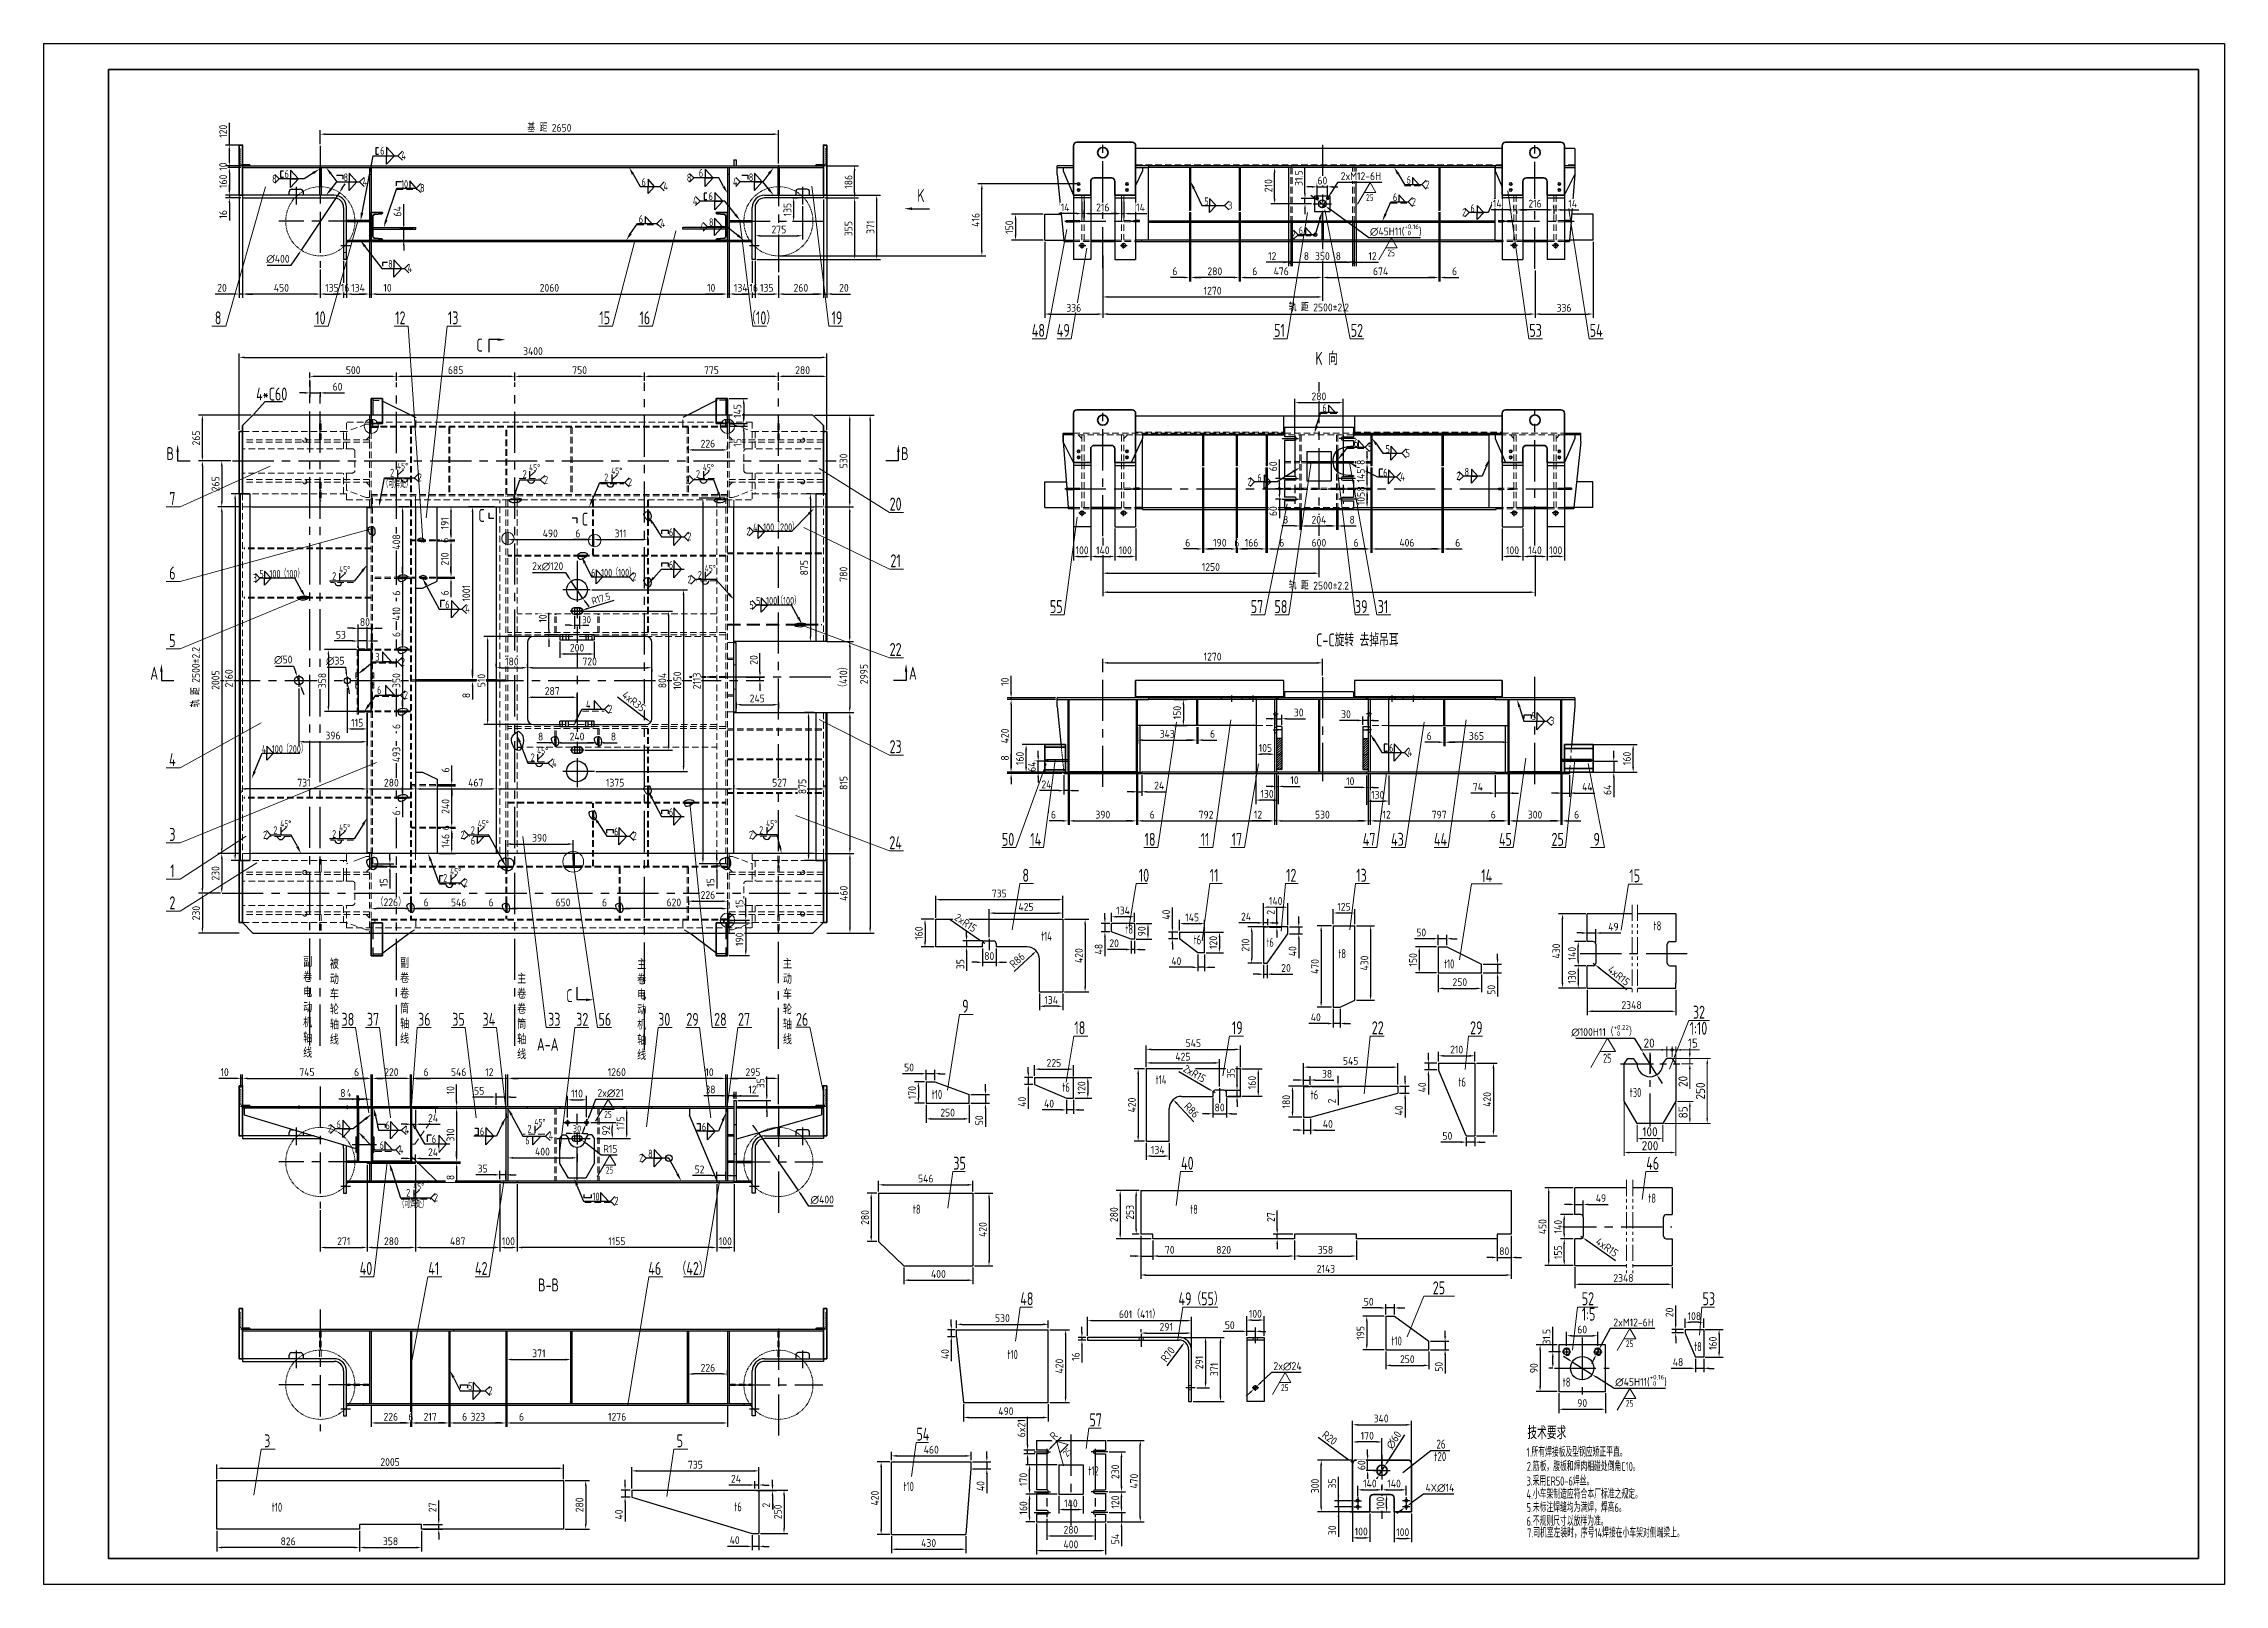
# Model space of a CAD drawing. Header units: millimetres. Extents: x 1747 to 2588, y -325 to 269.
import ezdxf
from ezdxf import colors
from ezdxf.entities.mleader import LeaderData, LeaderLine
from ezdxf.enums import TextEntityAlignment as Align
from ezdxf.math import Vec2, Vec3

# ---------------------------------------------------------------- set-up
doc = ezdxf.new("R2010")
doc.units = ezdxf.units.MM
for name, pattern in [('CENTER', [50.8, 31.75, -6.35, 6.35, -6.35]), ('DASHED', [0.75, 0.5, -0.25]), ('DASHED2', [9.525, 6.35, -3.175]), ('HIDDEN', [9.525, 6.35, -3.175]), ('PHANTOM', [2.5, 1.25, -0.25, 0.25, -0.25, 0.25, -0.25])]:
    doc.linetypes.add(name, pattern=pattern)
for name, color, linetype, lineweight in [('1粗实线', 7, 'Continuous', 35), ('4虚线', 2, 'DASHED', 18), ('5双点画线', 4, 'PHANTOM', 18), ('6标注', 6, 'Continuous', 18), ('中心线', 1, 'CENTER', 25), ('虚线', 3, 'DASHED2', 25)]:
    doc.layers.add(name, color=color, linetype=linetype, lineweight=lineweight)
for name, color, linetype in [('2细实线', 3, 'Continuous'), ('3中心线', 1, 'CENTER'), ('细实线', 2, 'Continuous')]:
    doc.layers.add(name, color=color, linetype=linetype)
doc.styles.add('GB字体', font='isocp.shx', dxfattribs={"width": 0.7, "bigfont": 'gbcbig.shx'})
doc.styles.get("Standard").update_dxf_attribs({"font": 'ISOCP.SHX', "bigfont": 'gbcbig.shx'})
doc.styles.add('wh_1', font='isocp.shx', dxfattribs={"bigfont": 'gbcbig.shx'})
doc.dimstyles.new('ISO-10', dxfattribs={"dimtxt": 3.5, "dimasz": 2, "dimexe": 1.25, "dimexo": 0.625, "dimgap": 0.875, "dimtad": 1, "dimlfac": 10, "dimdsep": 46, "dimtxsty": 'wh_1', "dimcen": 2.5, "dimclrd": 256, "dimclre": 256, "dimclrt": 256, "dimadec": 0, "dimazin": 2, "dimtp": 0.1, "dimtm": 0.1, "dimtfac": 0.71, "dimtmove": 0, "dimatfit": 3, "dimfxl": 1, "dimlwd": -1, "dimlwe": -1, "dimarcsym": 0})
doc.dimstyles.new('ISO-10$3', dxfattribs={"dimtxt": 3, "dimasz": 2, "dimexe": 1.5, "dimexo": 0.625, "dimgap": 0.9, "dimtad": 1, "dimtih": 1, "dimtoh": 1, "dimlfac": 10, "dimdsep": 46, "dimtxsty": 'wh_1', "dimcen": 2.5, "dimadec": 0, "dimazin": 0, "dimtfac": 1, "dimtmove": 0, "dimatfit": 3, "dimfxl": 0.2, "dimtfill": 1, "dimarcsym": 0})
doc.dimstyles.new('ISO-15', dxfattribs={"dimtxt": 3, "dimasz": 2, "dimexe": 1.5, "dimexo": 0.625, "dimgap": 0.9, "dimtad": 1, "dimlfac": 15, "dimdsep": 46, "dimtxsty": 'wh_1', "dimcen": 2.5, "dimadec": 0, "dimazin": 0, "dimtfac": 1, "dimtmove": 0, "dimatfit": 3, "dimfxl": 0.2, "dimtfill": 1, "dimarcsym": 0})
doc.dimstyles.new('ISO-15$3', dxfattribs={"dimtxt": 3, "dimasz": 2, "dimexe": 1.5, "dimexo": 0.625, "dimgap": 0.9, "dimtad": 1, "dimtih": 1, "dimtoh": 1, "dimlfac": 15, "dimdsep": 46, "dimtxsty": 'wh_1', "dimcen": 2.5, "dimadec": 0, "dimazin": 0, "dimtfac": 1, "dimtmove": 0, "dimatfit": 3, "dimfxl": 0.2, "dimtfill": 1, "dimarcsym": 0})
doc.dimstyles.new('ISO-5', dxfattribs={"dimtxt": 3, "dimasz": 2, "dimexe": 1.5, "dimexo": 0.625, "dimgap": 0.9, "dimtad": 1, "dimlfac": 5, "dimdsep": 46, "dimtxsty": 'wh_1', "dimcen": 2.5, "dimadec": 0, "dimazin": 0, "dimtfac": 1, "dimtmove": 0, "dimatfit": 3, "dimfxl": 0.2, "dimtfill": 1, "dimarcsym": 0})
doc.dimstyles.new('ISO-5$3', dxfattribs={"dimtxt": 3, "dimasz": 2, "dimexe": 1.5, "dimexo": 0.625, "dimgap": 0.9, "dimtad": 1, "dimtih": 1, "dimtoh": 1, "dimlfac": 5, "dimdsep": 46, "dimtxsty": 'wh_1', "dimcen": 2.5, "dimadec": 0, "dimazin": 0, "dimtfac": 1, "dimtmove": 0, "dimatfit": 3, "dimfxl": 0.2, "dimtfill": 1, "dimarcsym": 0})
pattern_1 = [(45, (1785.04124, -997.5794), (-0.44194174, 0.44194174), [])]

msp = doc.modelspace()

# ---------------------------------------------------------------- texts
at = {"layer": '2细实线', "style": 'wh_1', "width": 0.75}
for s, height, p in [('技术要求', 5, (2318.95716, -268.63969)), ('1.所有焊接板及型钢应矫正平直。', 3.5, (2318.62628, -275.3976)), ('2.筋板，腹板和焊肉相碰处倒角C10。', 3.5, (2318.7215, -280.90261)), ('3.采用ER50-6焊丝。', 3.5, (2318.62628, -286.53294)), ('4.小车架制造应符合本厂标准之规定。', 3.5, (2318.62628, -291.57355)), ('5.未标注焊缝均为满焊，焊高6。', 3.5, (2318.62628, -296.74889)), ('6.不规则尺寸以放样为准。', 3.5, (2318.62628, -302.0137)), ('7.司机室左装时，序号14焊接在小车架对侧端梁上。', 3.5, (2318.85069, -306.51236))]:
    msp.add_text(s, height=height, dxfattribs=at).set_placement(p)
at = {"layer": '2细实线', "char_height": 3.5, "attachment_point": 1, "style": 'wh_1'}
for s, insert in [('副\\P卷\\P电\\P动\\P机\\P轴\\P线', (1846.83336, -83.0144)), ('被\\P动\\P车\\P轮\\P轴\\P线', (1857.11818, -83.79635)), ('副\\P卷\\P卷\\P筒\\P轴\\P线', (1884.20994, -83.47378)), ('主\\P卷\\P电\\P动\\P机\\P轴\\P线', (1975.65412, -83.92238)), ('主\\P动\\P车\\P轮\\P轴\\P线', (2031.84452, -83.73669)), ('主\\P卷\\P卷\\P筒\\P轴\\P线', (1929.3639, -89.46871))]:
    msp.add_mtext(s, dxfattribs=dict(at, insert=insert))
at = {"layer": '6标注', "ltscale": 0.2, "style": 'wh_1', "width": 0.75}
for s, height, p in [('6', 3, (1876.54977, 226.57291)), ('4', 3, (1884.74685, 224.72229)), ('8', 3, (1834.8627, 215.80145)), ('6', 3, (1839.66559, 217.65207)), ('8', 3, (1862.41687, 216.33909)), ('8', 3, (1994.78962, 216.19052)), ('6', 3, (1999.41753, 218.04114)), ('8', 3, (2018.69748, 216.33909)), ('4', 3, (1869.84842, 214.68787)), ('10', 3, (1884.58794, 213.7603)), ('8', 3, (1891.93249, 212.25707)), ('6', 3, (1977.3428, 214.49611)), ('4', 3, (1985.80402, 212.90137)), ('6', 3, (2003.17321, 209.0686)), ('4', 3, (2012.59906, 214.59267)), ('K', 5, (2083.68227, 208.36093)), ('6', 3, (2267.10225, 208.67275)), ('6', 3, (2272.37897, 215.38679)), ('2', 3, (2279.68656, 213.58801)), ('6', 3, (1976.27271, 200.22314)), ('4', 3, (1997.13049, 207.21798)), ('8', 3, (2003.36178, 199.05689)), ('5', 3, (2194.38393, 207.0909)), ('3', 3, (2203.5345, 205.49616)), ('2', 3, (2274.40984, 206.87397)), ('2', 3, (2293.7646, 202.83605)), ('6', 3, (2296.98392, 204.43079)), ('4', 3, (1984.73393, 198.6284)), ('4', 3, (1999.98808, 197.31047)), ('6', 3, (2230.77809, 195.86743)), ('8', 3, (1879.61977, 182.98385)), ('4', 3, (1887.11735, 181.33264)), ('C', 5, (1913.65587, 150.68522)), ('K 向', 5, (2237.19021, 145.54085)), ('6', 3, (2239.9005, 127.4052)), ('B', 5, (1794.15411, 108.83941)), ('B', 5, (2077.46068, 108.83941)), ('6', 3, (2252.05748, 113.96499)), ('5', 3, (2257.56733, 112.37025)), ('5', 3, (2264.2506, 111.60115)), ('5', 3, (2271.98478, 110.00641)), ('2', 3, (1891.07234, 100.67084)), ('2', 3, (1939.73551, 99.73796)), ('2', 3, (1972.08929, 98.84401)), ('2', 3, (1994.33648, 99.73796)), ('2', 3, (2210.9686, 98.94306)), ('6', 3, (2214.80789, 100.53781)), ('6', 3, (2263.33365, 102.51941)), ('4', 3, (2269.94756, 100.92467)), ('2', 3, (2291.52196, 101.20843)), ('8', 3, (2294.74128, 102.80317)), ('C', 5, (1914.41365, 84.99285)), ('C', 5, (1954.2588, 83.54262)), ('4', 3, (2020.33569, 81.42309)), ('100（200）', 3, (2024.19363, 81.42309)), ('6', 3, (1987.86615, 79.52269)), ('2', 3, (1995.03145, 77.91926)), ('2', 3, (2017.75758, 79.82835)), ('100（100）', 3, (1961.7367, 63.91946)), ('6', 3, (1987.86615, 66.99825)), ('3', 3, (1827.38712, 61.89439)), ('5', 3, (1829.96523, 63.48913)), ('100（100）', 3, (1833.82317, 63.48913)), ('6', 3, (1957.87876, 63.91946)), ('2', 3, (1973.79997, 62.41992)), ('2', 3, (1995.05942, 61.27848)), ('6', 3, (1901.63297, 51.6706)), ('4', 3, (1909.32926, 50.01938)), ('5', 3, (2018.92384, 51.49439)), ('5', 3, (2021.50194, 53.08913)), ('100（100）', 3, (2025.35988, 53.08913)), ('A', 5, (1787.88715, 24.17274)), ('2', 3, (1884.54612, 29.54759)), ('A', 5, (2080.45238, 24.17274)), ('2', 3, (1885.69254, 16.75147)), ('4', 3, (1955.89533, 13.09411)), ('2', 3, (1964.5199, 11.3477)), ('5', 3, (2320.64253, 8.59916)), ('3', 3, (2327.7192, 6.85949)), ('4', 3, (1830.88024, -4.07074)), ('100（200）', 3, (1834.73818, -4.07074)), ('4', 3, (1942.82203, -9.45848)), ('6', 3, (2265.63743, -3.64094)), ('4', 3, (2272.80273, -5.24436)), ('6', 3, (1966.73281, -35.87704)), ('6', 3, (1987.86615, -28.3851)), ('2', 3, (1831.36067, -37.18829)), ('2', 3, (1907.5129, -37.1857)), ('2', 3, (1973.89811, -37.48047)), ('2', 3, (2018.72955, -37.13529)), ('2', 3, (1908.71225, -55.56492)), ('C', 5, (1948.30889, -100.14908)), ('A-A', 5, (1936.97308, -118.91186)), ('2', 3, (1856.35159, -150.38131)), ('6', 3, (1859.74942, -148.73009)), ('6', 3, (1878.58622, -149.1248)), ('4', 3, (1886.03052, -150.88488)), ('6', 3, (1914.99736, -151.48526)), ('4', 3, (1941.58877, -153.13648)), ('6', 3, (2000.60218, -149.66214)), ('6', 3, (1876.34065, -156.75608)), ('4', 3, (1883.78495, -158.51616)), ('6', 3, (1896.44728, -154.45662)), ('2', 3, (1976.36492, -161.67894)), ('8', 3, (1979.87945, -160.02772)), ('2', 3, (1897.27266, -176.96376)), ('10', 3, (1958.41857, -176.56805)), ('2', 3, (1966.89728, -178.21927)), ('B-B', 5, (1937.44514, -211.67705)), ('5', 3, (1910.45158, -249.66083)), ('2', 3, (1918.32198, -251.40051))]:
    msp.add_text(s, height=height, dxfattribs=at).set_placement(p)
for s, height, p in [('8', 5, (1814.04047, 161.1943)), ('10', 5, (1853.48464, 161.1943)), ('12', 5, (1884.30731, 161.1943)), ('13', 5, (1904.67577, 161.1943)), ('15', 5, (1963.1183, 161.1943)), ('16', 5, (1978.60389, 161.1943)), ('（10）', 5, (2023.45854, 161.1943)), ('19', 5, (2052.67876, 161.1943)), ('48', 5, (2130.36007, 156.35104)), ('49', 5, (2139.97708, 156.35104)), ('54', 5, (2345.47489, 156.35104)), ('20', 5, (2075.30732, 89.37953)), ('21', 5, (2075.30732, 67.52359)), ('55', 5, (2137.2786, 49.8505)), ('22', 5, (2075.30732, 33.32192)), ('23', 5, (2075.30732, -4.15677)), ('24', 5, (2075.30732, -41.16337)), ('50', 5, (2118.68557, -39.87811)), ('9', 5, (2345.6763, -39.87811)), ('10', 5, (2171.09159, -53.73665)), ('11', 5, (2198.11455, -53.73665)), ('12', 5, (2227.88196, -53.73665)), ('13', 5, (2254.97499, -53.73665)), ('14', 5, (2303.27087, -53.91649)), ('15', 5, (2360.34076, -53.89469)), ('t6', 3.5, (2191.68885, -77.89186)), ('t8', 3.5, (2369.09556, -72.449)), ('9', 5, (2102.2237, -104.18098)), ('38', 5, (1864.08567, -109.27104)), ('37', 5, (1873.76923, -109.27104)), ('36', 5, (1893.56802, -109.27104)), ('35', 5, (1906.72852, -109.27104)), ('34', 5, (1918.45557, -109.27104)), ('33', 5, (1943.67887, -109.27104)), ('32', 5, (1954.46326, -109.27104)), ('56', 5, (1963.16764, -109.27104)), ('30', 5, (1986.06974, -109.27104)), ('29', 5, (1997.0033, -109.27104)), ('28', 5, (2007.75374, -109.27104)), ('27', 5, (2016.85916, -109.27104)), ('26', 5, (2039.26883, -109.27104)), ('18', 5, (2146.35687, -112.53352)), ('22', 5, (2261.2529, -112.53352)), ('1:10', 5, (2384.9292, -112.69901)), ('32', 5, (2385.11115, -106.51928)), ('t30', 3.5, (2360.64489, -136.73213)), ('40', 5, (2187.81003, -164.74577)), ('46', 5, (2367.26835, -164.74577)), ('t8', 3.5, (2367.03701, -177.5026)), ('t8', 3.5, (2083.45907, -181.73717)), ('t8', 3.5, (2190.3625, -181.76983)), ('48', 5, (2125.924, -216.9886)), ('t10', 3.5, (2120.44934, -237.73607)), ('57', 5, (2152.45802, -263.70235)), ('3', 5, (1832.99613, -271.76634)), ('t10', 3.5, (2080.35566, -288.63032)), ('t10', 3.5, (1836.74393, -296.62927)), ('t6', 3.5, (2014.52178, -296.4388))]:
    msp.add_text(s, height=height, dxfattribs=at).set_placement(p, align=Align.CENTER)
at = {"layer": '6标注', "style": 'wh_1', "width": 0.75}
for s, height, p in [('（可焊处） ', 3, (1877.44234, 98.1492)), ('2', 3, (1880.36571, 102.48897)), ('45°', 2.5, (1883.0525, 105.27199)), ('2', 3, (1931.4893, 101.95532)), ('45°', 2.5, (1933.96418, 104.73833)), ('2', 3, (1962.95013, 100.66214)), ('45°', 2.5, (1965.63692, 103.44516)), ('2', 3, (1998.31108, 101.95532)), ('45°', 2.5, (2000.99787, 104.73833)), ('45°', 2.5, (1860.712, 65.41563)), ('45°', 2.5, (2001.72081, 65.8857)), ('2', 3, (1858.02521, 62.63262)), ('2', 3, (1999.03402, 63.10269)), ('3', 3, (1874.67511, 31.48479)), ('6', 3, (1875.31984, 18.66481)), ('2', 3, (1934.57582, -7.24111)), ('45°', 2.5, (1937.0507, -4.4581)), ('2', 3, (1835.33527, -35.36408)), ('45°', 2.5, (1838.02206, -32.58107)), ('45°', 2.5, (1860.712, -34.01612)), ('2', 3, (1911.48749, -35.36149)), ('45°', 2.5, (1914.17428, -32.57848)), ('2', 3, (2022.70415, -35.31108)), ('45°', 2.5, (2025.39094, -32.52807)), ('2', 3, (1858.02521, -36.79913)), ('6', 3, (1911.48749, -39.41106)), ('45°', 2.5, (1903.52806, -50.96377)), ('2', 3, (1900.84126, -53.74678)), ('2', 3, (1933.34035, -150.45445)), ('45°', 2.5, (1936.02714, -147.67143)), ('6', 3, (1932.51537, -154.96846)), ('（可焊处） ', 3, (1883.64266, -179.4854)), ('2', 3, (1886.56603, -175.14562)), ('45°', 2.5, (1889.25282, -172.36261))]:
    msp.add_text(s, height=height, dxfattribs=at).set_placement(p)
at = {"layer": '细实线', "style": 'wh_1', "width": 0.8}
for s, p in [('26', (2283.87653, -272.28053)), ('t20', (2282.95254, -277.08693))]:
    msp.add_text(s, height=3.5, dxfattribs=at).set_placement(p)

# ---------------------------------------------------------------- blocks, each defined once
blk = doc.blocks.new('WH_图框_A1')
at = {"layer": '1粗实线'}
for p, q in [((-806, 0), (-806, 574)), ((-806, 574), (0, 574)), ((0, 574), (0, 0)), ((-806, 0), (0, 0))]:
    blk.add_line(p, q, dxfattribs=at)
at = {"layer": '2细实线'}
for p, q in [((-831, 584), (10, 584)), ((-831, 584), (-831, -10)), ((10, 584), (10, -10)), ((10, -10), (-831, -10))]:
    blk.add_line(p, q, dxfattribs=at)
blk = doc.blocks.new('*D386')
at = {"layer": '6标注', "color": 0, "lineweight": -2, "transparency": 16777216}
for p, q in [((2022.99, 27.18), (2022.99, 34.36)), ((2017.69, 25.18), (2024.49, 25.18)), ((2017.69, 23.84), (2024.49, 23.84)), ((2022.99, 23.84), (2022.99, 25.18)), ((2022.99, 21.84), (2022.99, 19.84))]:
    blk.add_line(p, q, dxfattribs=at)
at = {"layer": '6标注', "color": 0, "transparency": 16777216}
for points in [[(2022.66, 27.18), (2023.33, 27.18), (2022.99, 25.18)], [(2022.66, 21.84), (2023.33, 21.84), (2022.99, 23.84)]]:
    blk.add_solid(points, dxfattribs=at)
at = {"layer": 'Defpoints', "color": 0, "transparency": 16777216}
for p in [(2017.06, 25.18), (2017.06, 23.84), (2022.99, 25.18)]:
    blk.add_point(p, dxfattribs=at)
at = {"layer": '6标注', "color": 0, "transparency": 16777216, "insert": (2020.59, 31.77), "char_height": 3, "attachment_point": 5, "rotation": 90, "style": 'wh_1', "bg_fill": 3, "box_fill_scale": 1.1, "bg_fill_color": 256, "bg_fill_true_color": 13158600, "bg_fill_transparency": 0}
blk.add_mtext('20', dxfattribs=at)
blk = doc.blocks.new('*D384')
at = {"layer": '6标注', "color": 0, "lineweight": -2, "ltscale": 0.2, "transparency": 16777216}
for p, q in [((2155.22, 187.77), (2155.22, 170.24)), ((2239.89, 189.54), (2239.89, 170.24)), ((2157.22, 171.74), (2237.89, 171.74))]:
    blk.add_line(p, q, dxfattribs=at)
at = {"layer": '6标注', "color": 0, "ltscale": 0.2, "transparency": 16777216}
for points in [[(2157.22, 172.08), (2157.22, 171.41), (2155.22, 171.74)], [(2237.89, 172.08), (2237.89, 171.41), (2239.89, 171.74)]]:
    blk.add_solid(points, dxfattribs=at)
at = {"layer": 'Defpoints', "color": 0, "ltscale": 0.2, "transparency": 16777216}
for p in [(2155.22, 188.39), (2239.89, 190.17), (2239.89, 171.74)]:
    blk.add_point(p, dxfattribs=at)
at = {"layer": '6标注', "color": 0, "ltscale": 0.2, "transparency": 16777216, "insert": (2197.55, 174.14), "char_height": 3, "attachment_point": 5, "style": 'wh_1', "bg_fill": 3, "box_fill_scale": 1.1, "bg_fill_color": 256, "bg_fill_true_color": 13158600, "bg_fill_transparency": 0}
blk.add_mtext('1270', dxfattribs=at)
blk = doc.blocks.new('*D385')
at = {"layer": '6标注', "color": 0, "lineweight": -2, "ltscale": 0.2, "transparency": 16777216}
for p, q in [((2155.22, 78.83), (2155.22, 63.72)), ((2238.55, 78.83), (2238.55, 63.72)), ((2157.22, 65.22), (2236.55, 65.22))]:
    blk.add_line(p, q, dxfattribs=at)
at = {"layer": '6标注', "color": 0, "ltscale": 0.2, "transparency": 16777216}
for points in [[(2157.22, 65.56), (2157.22, 64.89), (2155.22, 65.22)], [(2236.55, 65.56), (2236.55, 64.89), (2238.55, 65.22)]]:
    blk.add_solid(points, dxfattribs=at)
at = {"layer": 'Defpoints', "color": 0, "ltscale": 0.2, "transparency": 16777216}
for p in [(2155.22, 79.45), (2238.55, 79.45), (2238.55, 65.22)]:
    blk.add_point(p, dxfattribs=at)
at = {"layer": '6标注', "color": 0, "ltscale": 0.2, "transparency": 16777216, "insert": (2196.89, 67.62), "char_height": 3, "attachment_point": 5, "style": 'wh_1', "bg_fill": 3, "box_fill_scale": 1.1, "bg_fill_color": 256, "bg_fill_true_color": 13158600, "bg_fill_transparency": 0}
blk.add_mtext('1250', dxfattribs=at)
blk = doc.blocks.new('*D383')
at = {"layer": '6标注', "color": 0, "lineweight": -2, "ltscale": 0.2, "transparency": 16777216}
for p, q in [((2048.74, 38.84), (2059.12, 38.84)), ((2057.62, 36.84), (2057.62, 13.51)), ((2048.74, 11.51), (2059.12, 11.51))]:
    blk.add_line(p, q, dxfattribs=at)
at = {"layer": '6标注', "color": 0, "ltscale": 0.2, "transparency": 16777216}
for points in [[(2057.29, 36.84), (2057.96, 36.84), (2057.62, 38.84)], [(2057.29, 13.51), (2057.96, 13.51), (2057.62, 11.51)]]:
    blk.add_solid(points, dxfattribs=at)
at = {"layer": 'Defpoints', "color": 0, "ltscale": 0.2, "transparency": 16777216}
for p in [(2048.12, 38.84), (2048.12, 11.51), (2057.62, 11.51)]:
    blk.add_point(p, dxfattribs=at)
at = {"layer": '6标注', "color": 0, "ltscale": 0.2, "transparency": 16777216, "insert": (2055.22, 25.18), "char_height": 3, "attachment_point": 5, "rotation": 90, "style": 'wh_1', "bg_fill": 3, "box_fill_scale": 1.1, "bg_fill_color": 256, "bg_fill_true_color": 13158600, "bg_fill_transparency": 0}
blk.add_mtext('（410）', dxfattribs=at)
blk = doc.blocks.new('*D316')
at = {"layer": '6标注', "color": 0, "lineweight": -2, "ltscale": 0.2, "transparency": 16777216}
for p, q in [((2048.08, 90.84), (2059.12, 90.84)), ((2057.62, 40.84), (2057.62, 88.84)), ((2048.74, 38.84), (2059.12, 38.84))]:
    blk.add_line(p, q, dxfattribs=at)
at = {"layer": '6标注', "color": 0, "ltscale": 0.2, "transparency": 16777216}
for points in [[(2057.29, 88.84), (2057.96, 88.84), (2057.62, 90.84)], [(2057.29, 40.84), (2057.96, 40.84), (2057.62, 38.84)]]:
    blk.add_solid(points, dxfattribs=at)
at = {"layer": 'Defpoints', "color": 0, "ltscale": 0.2, "transparency": 16777216}
for p in [(2047.45, 90.84), (2057.62, 90.84), (2048.12, 38.84)]:
    blk.add_point(p, dxfattribs=at)
at = {"layer": '6标注', "color": 0, "ltscale": 0.2, "transparency": 16777216, "insert": (2055.22, 64.84), "char_height": 3, "attachment_point": 5, "rotation": 90, "style": 'wh_1', "bg_fill": 3, "box_fill_scale": 1.1, "bg_fill_color": 256, "bg_fill_true_color": 13158600, "bg_fill_transparency": 0}
blk.add_mtext('780', dxfattribs=at)
blk = doc.blocks.new('*D317')
at = {"layer": '6标注', "color": 0, "lineweight": -2, "ltscale": 0.2, "transparency": 16777216}
for p, q in [((2048.74, 126.18), (2059.12, 126.18)), ((2057.62, 92.84), (2057.62, 124.18)), ((2048.08, 90.84), (2059.12, 90.84))]:
    blk.add_line(p, q, dxfattribs=at)
at = {"layer": '6标注', "color": 0, "ltscale": 0.2, "transparency": 16777216}
for points in [[(2057.29, 124.18), (2057.96, 124.18), (2057.62, 126.18)], [(2057.29, 92.84), (2057.96, 92.84), (2057.62, 90.84)]]:
    blk.add_solid(points, dxfattribs=at)
at = {"layer": 'Defpoints', "color": 0, "ltscale": 0.2, "transparency": 16777216}
for p in [(2048.12, 126.18), (2057.62, 126.18), (2047.45, 90.84)]:
    blk.add_point(p, dxfattribs=at)
at = {"layer": '6标注', "color": 0, "ltscale": 0.2, "transparency": 16777216, "insert": (2055.22, 108.51), "char_height": 3, "attachment_point": 5, "rotation": 90, "style": 'wh_1', "bg_fill": 3, "box_fill_scale": 1.1, "bg_fill_color": 256, "bg_fill_true_color": 13158600, "bg_fill_transparency": 0}
blk.add_mtext('530', dxfattribs=at)
blk = doc.blocks.new('*D318')
at = {"layer": '6标注', "color": 0, "lineweight": -2, "ltscale": 0.2, "transparency": 16777216}
for p, q in [((2048.74, 11.51), (2059.16, 11.51)), ((2057.66, 9.51), (2057.66, -40.82)), ((2048.08, -42.82), (2059.16, -42.82))]:
    blk.add_line(p, q, dxfattribs=at)
at = {"layer": '6标注', "color": 0, "ltscale": 0.2, "transparency": 16777216}
for points in [[(2057.33, 9.51), (2058, 9.51), (2057.66, 11.51)], [(2057.33, -40.82), (2058, -40.82), (2057.66, -42.82)]]:
    blk.add_solid(points, dxfattribs=at)
at = {"layer": 'Defpoints', "color": 0, "ltscale": 0.2, "transparency": 16777216}
for p in [(2048.12, 11.51), (2047.45, -42.82), (2057.66, -42.82)]:
    blk.add_point(p, dxfattribs=at)
at = {"layer": '6标注', "color": 0, "ltscale": 0.2, "transparency": 16777216, "insert": (2055.26, -15.66), "char_height": 3, "attachment_point": 5, "rotation": 90, "style": 'wh_1', "bg_fill": 3, "box_fill_scale": 1.1, "bg_fill_color": 256, "bg_fill_true_color": 13158600, "bg_fill_transparency": 0}
blk.add_mtext('815', dxfattribs=at)
blk = doc.blocks.new('*D319')
at = {"layer": '6标注', "color": 0, "lineweight": -2, "ltscale": 0.2, "transparency": 16777216}
for p, q in [((2048.08, -42.82), (2059.2, -42.82)), ((2057.7, -44.82), (2057.7, -71.49)), ((2048.74, -73.49), (2059.2, -73.49))]:
    blk.add_line(p, q, dxfattribs=at)
at = {"layer": '6标注', "color": 0, "ltscale": 0.2, "transparency": 16777216}
for points in [[(2057.37, -44.82), (2058.04, -44.82), (2057.7, -42.82)], [(2057.37, -71.49), (2058.04, -71.49), (2057.7, -73.49)]]:
    blk.add_solid(points, dxfattribs=at)
at = {"layer": 'Defpoints', "color": 0, "ltscale": 0.2, "transparency": 16777216}
for p in [(2047.45, -42.82), (2048.12, -73.49), (2057.7, -73.49)]:
    blk.add_point(p, dxfattribs=at)
at = {"layer": '6标注', "color": 0, "ltscale": 0.2, "transparency": 16777216, "insert": (2055.3, -58.16), "char_height": 3, "attachment_point": 5, "rotation": 90, "style": 'wh_1', "bg_fill": 3, "box_fill_scale": 1.1, "bg_fill_color": 256, "bg_fill_true_color": 13158600, "bg_fill_transparency": 0}
blk.add_mtext('460', dxfattribs=at)
blk = doc.blocks.new('*D320')
at = {"layer": '6标注', "color": 0, "lineweight": -2, "ltscale": 0.2, "transparency": 16777216}
for p, q in [((1819, 108.51), (1806.47, 108.51)), ((1807.97, 106.51), (1807.97, -56.16)), ((1814.96, -58.16), (1806.47, -58.16))]:
    blk.add_line(p, q, dxfattribs=at)
at = {"layer": '6标注', "color": 0, "ltscale": 0.2, "transparency": 16777216}
for points in [[(1807.64, 106.51), (1808.31, 106.51), (1807.97, 108.51)], [(1807.64, -56.16), (1808.31, -56.16), (1807.97, -58.16)]]:
    blk.add_solid(points, dxfattribs=at)
at = {"layer": 'Defpoints', "color": 0, "ltscale": 0.2, "transparency": 16777216}
for p in [(1819.63, 108.51), (1807.97, -58.16), (1815.58, -58.16)]:
    blk.add_point(p, dxfattribs=at)
at = {"layer": '6标注', "color": 0, "ltscale": 0.2, "transparency": 16777216, "insert": (1805.47, 25.18), "char_height": 3, "attachment_point": 5, "rotation": 90, "style": 'wh_1', "bg_fill": 3, "box_fill_scale": 1.1, "bg_fill_color": 256, "bg_fill_true_color": 13158600, "bg_fill_transparency": 0}
blk.add_mtext('轨 距 2500%%P2.2', dxfattribs=at)
blk = doc.blocks.new('*D321')
at = {"layer": '6标注', "color": 0, "lineweight": -2, "ltscale": 0.2, "transparency": 16777216}
for p, q in [((1826.83, 126.18), (1806.47, 126.18)), ((1807.97, 110.51), (1807.97, 124.18)), ((1819, 108.51), (1806.47, 108.51))]:
    blk.add_line(p, q, dxfattribs=at)
at = {"layer": '6标注', "color": 0, "ltscale": 0.2, "transparency": 16777216}
for points in [[(1807.64, 124.18), (1808.31, 124.18), (1807.97, 126.18)], [(1807.64, 110.51), (1808.31, 110.51), (1807.97, 108.51)]]:
    blk.add_solid(points, dxfattribs=at)
at = {"layer": 'Defpoints', "color": 0, "ltscale": 0.2, "transparency": 16777216}
for p in [(1807.97, 126.18), (1827.45, 126.18), (1819.63, 108.51)]:
    blk.add_point(p, dxfattribs=at)
at = {"layer": '6标注', "color": 0, "ltscale": 0.2, "transparency": 16777216, "insert": (1805.57, 117.34), "char_height": 3, "attachment_point": 5, "rotation": 90, "style": 'wh_1', "bg_fill": 3, "box_fill_scale": 1.1, "bg_fill_color": 256, "bg_fill_true_color": 13158600, "bg_fill_transparency": 0}
blk.add_mtext('265', dxfattribs=at)
blk = doc.blocks.new('*D322')
at = {"layer": '6标注', "color": 0, "lineweight": -2, "ltscale": 0.2, "transparency": 16777216}
for p, q in [((1819, 108.51), (1813.94, 108.51)), ((1815.44, 106.51), (1815.44, 92.84)), ((1822.83, 90.84), (1813.94, 90.84))]:
    blk.add_line(p, q, dxfattribs=at)
at = {"layer": '6标注', "color": 0, "ltscale": 0.2, "transparency": 16777216}
for points in [[(1815.11, 106.51), (1815.78, 106.51), (1815.44, 108.51)], [(1815.11, 92.84), (1815.78, 92.84), (1815.44, 90.84)]]:
    blk.add_solid(points, dxfattribs=at)
at = {"layer": 'Defpoints', "color": 0, "ltscale": 0.2, "transparency": 16777216}
for p in [(1819.63, 108.51), (1815.44, 90.84), (1823.45, 90.84)]:
    blk.add_point(p, dxfattribs=at)
at = {"layer": '6标注', "color": 0, "ltscale": 0.2, "transparency": 16777216, "insert": (1813.04, 99.68), "char_height": 3, "attachment_point": 5, "rotation": 90, "style": 'wh_1', "bg_fill": 3, "box_fill_scale": 1.1, "bg_fill_color": 256, "bg_fill_true_color": 13158600, "bg_fill_transparency": 0}
blk.add_mtext('265', dxfattribs=at)
blk = doc.blocks.new('*D323')
at = {"layer": '6标注', "color": 0, "lineweight": -2, "ltscale": 0.2, "transparency": 16777216}
for p, q in [((1822.83, 90.84), (1813.94, 90.84)), ((1815.44, 88.84), (1815.44, -40.82)), ((1822.83, -42.82), (1813.94, -42.82))]:
    blk.add_line(p, q, dxfattribs=at)
at = {"layer": '6标注', "color": 0, "ltscale": 0.2, "transparency": 16777216}
for points in [[(1815.11, 88.84), (1815.78, 88.84), (1815.44, 90.84)], [(1815.11, -40.82), (1815.78, -40.82), (1815.44, -42.82)]]:
    blk.add_solid(points, dxfattribs=at)
at = {"layer": 'Defpoints', "color": 0, "ltscale": 0.2, "transparency": 16777216}
for p in [(1823.45, 90.84), (1815.44, -42.82), (1823.45, -42.82)]:
    blk.add_point(p, dxfattribs=at)
at = {"layer": '6标注', "color": 0, "ltscale": 0.2, "transparency": 16777216, "insert": (1813.04, 24.01), "char_height": 3, "attachment_point": 5, "rotation": 90, "style": 'wh_1', "bg_fill": 3, "box_fill_scale": 1.1, "bg_fill_color": 256, "bg_fill_true_color": 13158600, "bg_fill_transparency": 0}
blk.add_mtext('2005', dxfattribs=at)
blk = doc.blocks.new('*D324')
at = {"layer": '6标注', "color": 0, "lineweight": -2, "ltscale": 0.2, "transparency": 16777216}
for p, q in [((1822.83, -42.82), (1813.94, -42.82)), ((1815.44, -44.82), (1815.44, -56.16)), ((1815.58, -58.16), (1816.94, -58.16))]:
    blk.add_line(p, q, dxfattribs=at)
at = {"layer": '6标注', "color": 0, "ltscale": 0.2, "transparency": 16777216}
for points in [[(1815.11, -44.82), (1815.78, -44.82), (1815.44, -42.82)], [(1815.11, -56.16), (1815.78, -56.16), (1815.44, -58.16)]]:
    blk.add_solid(points, dxfattribs=at)
at = {"layer": 'Defpoints', "color": 0, "ltscale": 0.2, "transparency": 16777216}
for p in [(1823.45, -42.82), (1814.96, -58.16), (1815.44, -58.16)]:
    blk.add_point(p, dxfattribs=at)
at = {"layer": '6标注', "color": 0, "ltscale": 0.2, "transparency": 16777216, "insert": (1813.04, -50.49), "char_height": 3, "attachment_point": 5, "rotation": 90, "style": 'wh_1', "bg_fill": 3, "box_fill_scale": 1.1, "bg_fill_color": 256, "bg_fill_true_color": 13158600, "bg_fill_transparency": 0}
blk.add_mtext('230', dxfattribs=at)
blk = doc.blocks.new('*D325')
at = {"layer": '6标注', "color": 0, "lineweight": -2, "ltscale": 0.2, "transparency": 16777216}
for p, q in [((1814.96, -58.16), (1806.47, -58.16)), ((1807.97, -60.16), (1807.97, -71.49)), ((1822.16, -73.49), (1806.47, -73.49))]:
    blk.add_line(p, q, dxfattribs=at)
at = {"layer": '6标注', "color": 0, "ltscale": 0.2, "transparency": 16777216}
for points in [[(1807.64, -60.16), (1808.31, -60.16), (1807.97, -58.16)], [(1807.64, -71.49), (1808.31, -71.49), (1807.97, -73.49)]]:
    blk.add_solid(points, dxfattribs=at)
at = {"layer": 'Defpoints', "color": 0, "ltscale": 0.2, "transparency": 16777216}
for p in [(1815.58, -58.16), (1807.97, -73.49), (1822.79, -73.49)]:
    blk.add_point(p, dxfattribs=at)
at = {"layer": '6标注', "color": 0, "ltscale": 0.2, "transparency": 16777216, "insert": (1805.57, -65.82), "char_height": 3, "attachment_point": 5, "rotation": 90, "style": 'wh_1', "bg_fill": 3, "box_fill_scale": 1.1, "bg_fill_color": 256, "bg_fill_true_color": 13158600, "bg_fill_transparency": 0}
blk.add_mtext('230', dxfattribs=at)
blk = doc.blocks.new('*D326')
at = {"layer": '6标注', "color": 0, "lineweight": -2, "ltscale": 0.2, "transparency": 16777216}
for p, q in [((2030.12, 139.36), (2030.12, 142.62)), ((2046.79, 141.12), (2032.12, 141.12)), ((2048.79, 120.47), (2048.79, 142.62))]:
    blk.add_line(p, q, dxfattribs=at)
at = {"layer": '6标注', "color": 0, "ltscale": 0.2, "transparency": 16777216}
for points in [[(2032.12, 141.46), (2032.12, 140.79), (2030.12, 141.12)], [(2046.79, 141.46), (2046.79, 140.79), (2048.79, 141.12)]]:
    blk.add_solid(points, dxfattribs=at)
at = {"layer": 'Defpoints', "color": 0, "ltscale": 0.2, "transparency": 16777216}
for p in [(2030.12, 141.12), (2030.12, 138.74), (2048.79, 119.84)]:
    blk.add_point(p, dxfattribs=at)
at = {"layer": '6标注', "color": 0, "ltscale": 0.2, "transparency": 16777216, "insert": (2039.45, 143.53), "char_height": 3, "attachment_point": 5, "style": 'wh_1', "bg_fill": 3, "box_fill_scale": 1.1, "bg_fill_color": 256, "bg_fill_true_color": 13158600, "bg_fill_transparency": 0}
blk.add_mtext('280', dxfattribs=at)
blk = doc.blocks.new('*D327')
at = {"layer": '6标注', "color": 0, "lineweight": -2, "ltscale": 0.2, "transparency": 16777216}
for p, q in [((1978.45, 139.36), (1978.45, 142.62)), ((2028.12, 141.12), (1980.45, 141.12)), ((2030.12, 139.36), (2030.12, 142.62))]:
    blk.add_line(p, q, dxfattribs=at)
at = {"layer": '6标注', "color": 0, "ltscale": 0.2, "transparency": 16777216}
for points in [[(1980.45, 141.46), (1980.45, 140.79), (1978.45, 141.12)], [(2028.12, 141.46), (2028.12, 140.79), (2030.12, 141.12)]]:
    blk.add_solid(points, dxfattribs=at)
at = {"layer": 'Defpoints', "color": 0, "ltscale": 0.2, "transparency": 16777216}
for p in [(1978.45, 141.12), (1978.45, 138.74), (2030.12, 138.74)]:
    blk.add_point(p, dxfattribs=at)
at = {"layer": '6标注', "color": 0, "ltscale": 0.2, "transparency": 16777216, "insert": (2004.29, 143.52), "char_height": 3, "attachment_point": 5, "style": 'wh_1', "bg_fill": 3, "box_fill_scale": 1.1, "bg_fill_color": 256, "bg_fill_true_color": 13158600, "bg_fill_transparency": 0}
blk.add_mtext('775', dxfattribs=at)
blk = doc.blocks.new('*D328')
at = {"layer": '6标注', "color": 0, "lineweight": -2, "ltscale": 0.2, "transparency": 16777216}
for p, q in [((1928.45, 139.36), (1928.45, 142.62)), ((1976.45, 141.12), (1930.45, 141.12)), ((1978.45, 139.36), (1978.45, 142.62))]:
    blk.add_line(p, q, dxfattribs=at)
at = {"layer": '6标注', "color": 0, "ltscale": 0.2, "transparency": 16777216}
for points in [[(1930.45, 141.45), (1930.45, 140.79), (1928.45, 141.12)], [(1976.45, 141.45), (1976.45, 140.79), (1978.45, 141.12)]]:
    blk.add_solid(points, dxfattribs=at)
at = {"layer": 'Defpoints', "color": 0, "ltscale": 0.2, "transparency": 16777216}
for p in [(1928.45, 141.12), (1928.45, 138.74), (1978.45, 138.74)]:
    blk.add_point(p, dxfattribs=at)
at = {"layer": '6标注', "color": 0, "ltscale": 0.2, "transparency": 16777216, "insert": (1953.45, 143.52), "char_height": 3, "attachment_point": 5, "style": 'wh_1', "bg_fill": 3, "box_fill_scale": 1.1, "bg_fill_color": 256, "bg_fill_true_color": 13158600, "bg_fill_transparency": 0}
blk.add_mtext('750', dxfattribs=at)
blk = doc.blocks.new('*D329')
at = {"layer": '6标注', "color": 0, "lineweight": -2, "ltscale": 0.2, "transparency": 16777216}
for p, q in [((1882.79, 139.36), (1882.79, 142.62)), ((1926.45, 141.12), (1884.79, 141.12)), ((1928.45, 139.36), (1928.45, 142.62))]:
    blk.add_line(p, q, dxfattribs=at)
at = {"layer": '6标注', "color": 0, "ltscale": 0.2, "transparency": 16777216}
for points in [[(1884.79, 141.45), (1884.79, 140.79), (1882.79, 141.12)], [(1926.45, 141.45), (1926.45, 140.79), (1928.45, 141.12)]]:
    blk.add_solid(points, dxfattribs=at)
at = {"layer": 'Defpoints', "color": 0, "ltscale": 0.2, "transparency": 16777216}
for p in [(1882.79, 141.12), (1882.79, 138.74), (1928.45, 138.74)]:
    blk.add_point(p, dxfattribs=at)
at = {"layer": '6标注', "color": 0, "ltscale": 0.2, "transparency": 16777216, "insert": (1905.62, 143.52), "char_height": 3, "attachment_point": 5, "style": 'wh_1', "bg_fill": 3, "box_fill_scale": 1.1, "bg_fill_color": 256, "bg_fill_true_color": 13158600, "bg_fill_transparency": 0}
blk.add_mtext('685', dxfattribs=at)
blk = doc.blocks.new('*D330')
at = {"layer": '6标注', "color": 0, "lineweight": -2, "ltscale": 0.2, "transparency": 16777216}
for p, q in [((1849.45, 140.44), (1849.45, 142.62)), ((1880.79, 141.12), (1851.45, 141.12)), ((1882.79, 139.36), (1882.79, 142.62))]:
    blk.add_line(p, q, dxfattribs=at)
at = {"layer": '6标注', "color": 0, "ltscale": 0.2, "transparency": 16777216}
for points in [[(1851.45, 141.45), (1851.45, 140.79), (1849.45, 141.12)], [(1880.79, 141.45), (1880.79, 140.79), (1882.79, 141.12)]]:
    blk.add_solid(points, dxfattribs=at)
at = {"layer": 'Defpoints', "color": 0, "ltscale": 0.2, "transparency": 16777216}
for p in [(1849.45, 141.12), (1849.45, 139.82), (1882.79, 138.74)]:
    blk.add_point(p, dxfattribs=at)
at = {"layer": '6标注', "color": 0, "ltscale": 0.2, "transparency": 16777216, "insert": (1866.12, 143.52), "char_height": 3, "attachment_point": 5, "style": 'wh_1', "bg_fill": 3, "box_fill_scale": 1.1, "bg_fill_color": 256, "bg_fill_true_color": 13158600, "bg_fill_transparency": 0}
blk.add_mtext('500', dxfattribs=at)
blk = doc.blocks.new('*D331')
at = {"layer": '6标注', "color": 0, "lineweight": -2, "ltscale": 0.2, "transparency": 16777216}
for p, q in [((1847.45, 134.73), (1845.45, 134.73)), ((1849.45, 139.19), (1849.45, 133.23)), ((1849.45, 134.73), (1853.45, 134.73)), ((1853.45, 134.98), (1853.45, 133.23)), ((1855.45, 134.73), (1862.73, 134.73))]:
    blk.add_line(p, q, dxfattribs=at)
at = {"layer": '6标注', "color": 0, "ltscale": 0.2, "transparency": 16777216}
for points in [[(1847.45, 135.07), (1847.45, 134.4), (1849.45, 134.73)], [(1855.45, 135.07), (1855.45, 134.4), (1853.45, 134.73)]]:
    blk.add_solid(points, dxfattribs=at)
at = {"layer": 'Defpoints', "color": 0, "ltscale": 0.2, "transparency": 16777216}
for p in [(1849.45, 139.82), (1853.45, 135.6), (1853.45, 134.73)]:
    blk.add_point(p, dxfattribs=at)
at = {"layer": '6标注', "color": 0, "ltscale": 0.2, "transparency": 16777216, "insert": (1860.09, 137.13), "char_height": 3, "attachment_point": 5, "style": 'wh_1', "bg_fill": 3, "box_fill_scale": 1.1, "bg_fill_color": 256, "bg_fill_true_color": 13158600, "bg_fill_transparency": 0}
blk.add_mtext('60', dxfattribs=at)
blk = doc.blocks.new('*D332')
at = {"layer": '6标注', "color": 0, "lineweight": -2, "ltscale": 0.2, "transparency": 16777216}
for p, q in [((1822.12, 120.47), (1822.12, 149.94)), ((1824.12, 148.44), (2046.79, 148.44)), ((2048.79, 123.02), (2048.79, 149.94))]:
    blk.add_line(p, q, dxfattribs=at)
at = {"layer": '6标注', "color": 0, "ltscale": 0.2, "transparency": 16777216}
for points in [[(1824.12, 148.78), (1824.12, 148.11), (1822.12, 148.44)], [(2046.79, 148.78), (2046.79, 148.11), (2048.79, 148.44)]]:
    blk.add_solid(points, dxfattribs=at)
at = {"layer": 'Defpoints', "color": 0, "ltscale": 0.2, "transparency": 16777216}
for p in [(2048.79, 148.44), (1822.12, 119.84), (2048.79, 122.39)]:
    blk.add_point(p, dxfattribs=at)
at = {"layer": '6标注', "color": 0, "ltscale": 0.2, "transparency": 16777216, "insert": (1935.45, 150.84), "char_height": 3, "attachment_point": 5, "style": 'wh_1', "bg_fill": 3, "box_fill_scale": 1.1, "bg_fill_color": 256, "bg_fill_true_color": 13158600, "bg_fill_transparency": 0}
blk.add_mtext('3400', dxfattribs=at)
blk = doc.blocks.new('*D333')
at = {"layer": '6标注', "color": 0, "lineweight": -2, "ltscale": 0.2, "transparency": 16777216}
for p, q in [((2044.08, 126.18), (2066.98, 126.18)), ((2065.48, 124.18), (2065.48, -71.49)), ((2048.74, -73.49), (2066.98, -73.49))]:
    blk.add_line(p, q, dxfattribs=at)
at = {"layer": '6标注', "color": 0, "ltscale": 0.2, "transparency": 16777216}
for points in [[(2065.14, 124.18), (2065.81, 124.18), (2065.48, 126.18)], [(2065.14, -71.49), (2065.81, -71.49), (2065.48, -73.49)]]:
    blk.add_solid(points, dxfattribs=at)
at = {"layer": 'Defpoints', "color": 0, "ltscale": 0.2, "transparency": 16777216}
for p in [(2043.45, 126.18), (2048.12, -73.49), (2065.48, -73.49)]:
    blk.add_point(p, dxfattribs=at)
at = {"layer": '6标注', "color": 0, "ltscale": 0.2, "transparency": 16777216, "insert": (2063.08, 26.34), "char_height": 3, "attachment_point": 5, "rotation": 90, "style": 'wh_1', "bg_fill": 3, "box_fill_scale": 1.1, "bg_fill_color": 256, "bg_fill_true_color": 13158600, "bg_fill_transparency": 0}
blk.add_mtext('2995', dxfattribs=at)
blk = doc.blocks.new('*D334')
at = {"layer": '6标注', "color": 0, "lineweight": -2, "ltscale": 0.2, "transparency": 16777216}
for p, q in [((1969.12, -63.72), (1969.12, -65.59)), ((2008.45, -64.09), (1971.12, -64.09)), ((2010.45, -63.72), (2010.45, -65.59))]:
    blk.add_line(p, q, dxfattribs=at)
at = {"layer": '6标注', "color": 0, "ltscale": 0.2, "transparency": 16777216}
for points in [[(1971.12, -63.76), (1971.12, -64.43), (1969.12, -64.09)], [(2008.45, -63.76), (2008.45, -64.43), (2010.45, -64.09)]]:
    blk.add_solid(points, dxfattribs=at)
at = {"layer": 'Defpoints', "color": 0, "ltscale": 0.2, "transparency": 16777216}
for p in [(1969.12, -63.09), (1969.12, -64.09), (2010.45, -63.09)]:
    blk.add_point(p, dxfattribs=at)
at = {"layer": '6标注', "color": 0, "ltscale": 0.2, "transparency": 16777216, "insert": (1989.79, -61.69), "char_height": 3, "attachment_point": 5, "style": 'wh_1', "bg_fill": 3, "box_fill_scale": 1.1, "bg_fill_color": 256, "bg_fill_true_color": 13158600, "bg_fill_transparency": 0}
blk.add_mtext('620', dxfattribs=at)
blk = doc.blocks.new('*D335')
at = {"layer": '6标注', "color": 0, "lineweight": -2, "ltscale": 0.2, "transparency": 16777216}
for p, q in [((1966.72, -64.09), (1961.39, -64.09)), ((1968.72, -63.47), (1968.72, -62.59)), ((1969.12, -64.09), (1968.72, -64.09)), ((1969.12, -63.47), (1969.12, -62.59)), ((1971.12, -64.09), (1973.12, -64.09))]:
    blk.add_line(p, q, dxfattribs=at)
at = {"layer": '6标注', "color": 0, "ltscale": 0.2, "transparency": 16777216}
for points in [[(1966.72, -63.76), (1966.72, -64.43), (1968.72, -64.09)], [(1971.12, -63.76), (1971.12, -64.43), (1969.12, -64.09)]]:
    blk.add_solid(points, dxfattribs=at)
at = {"layer": 'Defpoints', "color": 0, "ltscale": 0.2, "transparency": 16777216}
blk.add_point((1969.12, -64.09), dxfattribs=at)
at = {"layer": '6标注', "color": 0, "ltscale": 0.2, "transparency": 16777216, "insert": (1963.06, -61.69), "char_height": 3, "attachment_point": 5, "style": 'wh_1', "bg_fill": 3, "box_fill_scale": 1.1, "bg_fill_color": 256, "bg_fill_true_color": 13158600, "bg_fill_transparency": 0}
blk.add_mtext('6', dxfattribs=at)
at = {"layer": 'Defpoints', "color": 0, "ltscale": 0.2, "transparency": 16777216}
blk.add_point((1968.72, -64.09), dxfattribs=at)
blk.add_point((1968.72, -64.09), dxfattribs=at)
blk = doc.blocks.new('*D336')
at = {"layer": '6标注', "color": 0, "lineweight": -2, "ltscale": 0.2, "transparency": 16777216}
for p, q in [((1925.39, -63.47), (1925.39, -62.59)), ((1966.72, -64.09), (1927.39, -64.09)), ((1968.72, -63.47), (1968.72, -62.59))]:
    blk.add_line(p, q, dxfattribs=at)
at = {"layer": '6标注', "color": 0, "ltscale": 0.2, "transparency": 16777216}
for points in [[(1927.39, -63.76), (1927.39, -64.43), (1925.39, -64.09)], [(1966.72, -63.76), (1966.72, -64.43), (1968.72, -64.09)]]:
    blk.add_solid(points, dxfattribs=at)
at = {"layer": 'Defpoints', "color": 0, "ltscale": 0.2, "transparency": 16777216}
for p in [(1925.39, -64.09), (1925.39, -64.09), (1968.72, -64.09)]:
    blk.add_point(p, dxfattribs=at)
at = {"layer": '6标注', "color": 0, "ltscale": 0.2, "transparency": 16777216, "insert": (1947.05, -61.69), "char_height": 3, "attachment_point": 5, "style": 'wh_1', "bg_fill": 3, "box_fill_scale": 1.1, "bg_fill_color": 256, "bg_fill_true_color": 13158600, "bg_fill_transparency": 0}
blk.add_mtext('650', dxfattribs=at)
blk = doc.blocks.new('*D337')
at = {"layer": '6标注', "color": 0, "lineweight": -2, "ltscale": 0.2, "transparency": 16777216}
for p, q in [((1922.99, -64.09), (1917.66, -64.09)), ((1924.99, -63.47), (1924.99, -62.59)), ((1925.39, -64.09), (1924.99, -64.09)), ((1925.39, -63.47), (1925.39, -62.59)), ((1927.39, -64.09), (1929.39, -64.09))]:
    blk.add_line(p, q, dxfattribs=at)
at = {"layer": '6标注', "color": 0, "ltscale": 0.2, "transparency": 16777216}
for points in [[(1922.99, -63.76), (1922.99, -64.43), (1924.99, -64.09)], [(1927.39, -63.76), (1927.39, -64.43), (1925.39, -64.09)]]:
    blk.add_solid(points, dxfattribs=at)
at = {"layer": 'Defpoints', "color": 0, "ltscale": 0.2, "transparency": 16777216}
blk.add_point((1925.39, -64.09), dxfattribs=at)
at = {"layer": '6标注', "color": 0, "ltscale": 0.2, "transparency": 16777216, "insert": (1919.32, -61.69), "char_height": 3, "attachment_point": 5, "style": 'wh_1', "bg_fill": 3, "box_fill_scale": 1.1, "bg_fill_color": 256, "bg_fill_true_color": 13158600, "bg_fill_transparency": 0}
blk.add_mtext('6', dxfattribs=at)
at = {"layer": 'Defpoints', "color": 0, "ltscale": 0.2, "transparency": 16777216}
blk.add_point((1924.99, -64.09), dxfattribs=at)
blk.add_point((1924.99, -64.09), dxfattribs=at)
blk = doc.blocks.new('*D338')
at = {"layer": '6标注', "color": 0, "lineweight": -2, "ltscale": 0.2, "transparency": 16777216}
for p, q in [((1888.59, -63.47), (1888.59, -62.59)), ((1922.99, -64.09), (1890.59, -64.09)), ((1924.99, -63.47), (1924.99, -62.59))]:
    blk.add_line(p, q, dxfattribs=at)
at = {"layer": '6标注', "color": 0, "ltscale": 0.2, "transparency": 16777216}
for points in [[(1890.59, -63.76), (1890.59, -64.43), (1888.59, -64.09)], [(1922.99, -63.76), (1922.99, -64.43), (1924.99, -64.09)]]:
    blk.add_solid(points, dxfattribs=at)
at = {"layer": 'Defpoints', "color": 0, "ltscale": 0.2, "transparency": 16777216}
for p in [(1888.59, -64.09), (1888.59, -64.09), (1924.99, -64.09)]:
    blk.add_point(p, dxfattribs=at)
at = {"layer": '6标注', "color": 0, "ltscale": 0.2, "transparency": 16777216, "insert": (1906.79, -61.69), "char_height": 3, "attachment_point": 5, "style": 'wh_1', "bg_fill": 3, "box_fill_scale": 1.1, "bg_fill_color": 256, "bg_fill_true_color": 13158600, "bg_fill_transparency": 0}
blk.add_mtext('546', dxfattribs=at)
blk = doc.blocks.new('*D339')
at = {"layer": '6标注', "color": 0, "lineweight": -2, "ltscale": 0.2, "transparency": 16777216}
for p, q in [((1886.19, -64.09), (1884.19, -64.09)), ((1888.19, -63.47), (1888.19, -62.59)), ((1888.19, -64.09), (1888.59, -64.09)), ((1888.59, -63.47), (1888.59, -62.59)), ((1890.59, -64.09), (1895.91, -64.09))]:
    blk.add_line(p, q, dxfattribs=at)
at = {"layer": '6标注', "color": 0, "ltscale": 0.2, "transparency": 16777216}
for points in [[(1886.19, -63.76), (1886.19, -64.43), (1888.19, -64.09)], [(1890.59, -63.76), (1890.59, -64.43), (1888.59, -64.09)]]:
    blk.add_solid(points, dxfattribs=at)
at = {"layer": 'Defpoints', "color": 0, "ltscale": 0.2, "transparency": 16777216}
blk.add_point((1888.19, -64.09), dxfattribs=at)
blk.add_point((1888.19, -64.09), dxfattribs=at)
at = {"layer": '6标注', "color": 0, "ltscale": 0.2, "transparency": 16777216, "insert": (1894.25, -61.69), "char_height": 3, "attachment_point": 5, "style": 'wh_1', "bg_fill": 3, "box_fill_scale": 1.1, "bg_fill_color": 256, "bg_fill_true_color": 13158600, "bg_fill_transparency": 0}
blk.add_mtext('6', dxfattribs=at)
at = {"layer": 'Defpoints', "color": 0, "ltscale": 0.2, "transparency": 16777216}
blk.add_point((1888.59, -64.09), dxfattribs=at)
blk = doc.blocks.new('*D340')
at = {"layer": '6标注', "color": 0, "lineweight": -2, "ltscale": 0.2, "transparency": 16777216}
for p, q in [((1873.12, -63.47), (1873.12, -62.59)), ((1886.19, -64.09), (1875.12, -64.09)), ((1888.19, -63.47), (1888.19, -62.59))]:
    blk.add_line(p, q, dxfattribs=at)
at = {"layer": '6标注', "color": 0, "ltscale": 0.2, "transparency": 16777216}
for points in [[(1875.12, -63.76), (1875.12, -64.43), (1873.12, -64.09)], [(1886.19, -63.76), (1886.19, -64.43), (1888.19, -64.09)]]:
    blk.add_solid(points, dxfattribs=at)
at = {"layer": '6标注', "color": 0, "ltscale": 0.2, "transparency": 16777216, "insert": (1880.65, -61.69), "char_height": 3, "attachment_point": 5, "style": 'wh_1', "bg_fill": 3, "box_fill_scale": 1.1, "bg_fill_color": 256, "bg_fill_true_color": 13158600, "bg_fill_transparency": 0}
blk.add_mtext('（226）', dxfattribs=at)
at = {"layer": 'Defpoints', "color": 0, "ltscale": 0.2, "transparency": 16777216}
for p in [(1873.12, -64.09), (1873.12, -64.09), (1888.19, -64.09)]:
    blk.add_point(p, dxfattribs=at)
blk = doc.blocks.new('*D341')
at = {"layer": '6标注', "color": 0, "lineweight": -2, "ltscale": 0.2, "transparency": 16777216}
for p, q in [((1822.79, -18.52), (1822.79, -19.43)), ((1869.52, -17.93), (1824.79, -17.93)), ((1871.52, -18.52), (1871.52, -19.43))]:
    blk.add_line(p, q, dxfattribs=at)
at = {"layer": '6标注', "color": 0, "ltscale": 0.2, "transparency": 16777216}
for points in [[(1824.79, -17.6), (1824.79, -18.27), (1822.79, -17.93)], [(1869.52, -17.6), (1869.52, -18.27), (1871.52, -17.93)]]:
    blk.add_solid(points, dxfattribs=at)
at = {"layer": 'Defpoints', "color": 0, "ltscale": 0.2, "transparency": 16777216}
for p in [(1822.79, -17.9), (1822.79, -17.93), (1871.52, -17.9)]:
    blk.add_point(p, dxfattribs=at)
at = {"layer": '6标注', "color": 0, "ltscale": 0.2, "transparency": 16777216, "insert": (1847.15, -15.53), "char_height": 3, "attachment_point": 5, "style": 'wh_1', "bg_fill": 3, "box_fill_scale": 1.1, "bg_fill_color": 256, "bg_fill_true_color": 13158600, "bg_fill_transparency": 0}
blk.add_mtext('731', dxfattribs=at)
blk = doc.blocks.new('*D342')
at = {"layer": '6标注', "color": 0, "lineweight": -2, "ltscale": 0.2, "transparency": 16777216}
for p, q in [((1871.52, -17.31), (1871.52, -16.43)), ((1873.52, -17.93), (1888.19, -17.93)), ((1890.19, -18.56), (1890.19, -19.43))]:
    blk.add_line(p, q, dxfattribs=at)
at = {"layer": '6标注', "color": 0, "ltscale": 0.2, "transparency": 16777216}
for points in [[(1873.52, -17.6), (1873.52, -18.27), (1871.52, -17.93)], [(1888.19, -17.6), (1888.19, -18.27), (1890.19, -17.93)]]:
    blk.add_solid(points, dxfattribs=at)
at = {"layer": 'Defpoints', "color": 0, "ltscale": 0.2, "transparency": 16777216}
for p in [(1871.52, -17.93), (1890.19, -17.93), (1890.19, -17.93)]:
    blk.add_point(p, dxfattribs=at)
at = {"layer": '6标注', "color": 0, "ltscale": 0.2, "transparency": 16777216, "insert": (1880.85, -15.53), "char_height": 3, "attachment_point": 5, "style": 'wh_1', "bg_fill": 3, "box_fill_scale": 1.1, "bg_fill_color": 256, "bg_fill_true_color": 13158600, "bg_fill_transparency": 0}
blk.add_mtext('280', dxfattribs=at)
blk = doc.blocks.new('*D343')
at = {"layer": '6标注', "color": 0, "lineweight": -2, "ltscale": 0.2, "transparency": 16777216}
for p, q in [((1890.19, -17.31), (1890.19, -16.43)), ((1892.19, -17.93), (1919.32, -17.93)), ((1921.32, -18.56), (1921.32, -19.43))]:
    blk.add_line(p, q, dxfattribs=at)
at = {"layer": '6标注', "color": 0, "ltscale": 0.2, "transparency": 16777216}
for points in [[(1892.19, -17.6), (1892.19, -18.27), (1890.19, -17.93)], [(1919.32, -17.6), (1919.32, -18.27), (1921.32, -17.93)]]:
    blk.add_solid(points, dxfattribs=at)
at = {"layer": 'Defpoints', "color": 0, "ltscale": 0.2, "transparency": 16777216}
for p in [(1890.19, -17.93), (1921.32, -17.93), (1921.32, -17.93)]:
    blk.add_point(p, dxfattribs=at)
at = {"layer": '6标注', "color": 0, "ltscale": 0.2, "transparency": 16777216, "insert": (1913.43, -15.53), "char_height": 3, "attachment_point": 5, "style": 'wh_1', "bg_fill": 3, "box_fill_scale": 1.1, "bg_fill_color": 256, "bg_fill_true_color": 13158600, "bg_fill_transparency": 0}
blk.add_mtext('467', dxfattribs=at)
blk = doc.blocks.new('*D344')
at = {"layer": '6标注', "color": 0, "lineweight": -2, "ltscale": 0.2, "transparency": 16777216}
for p, q in [((2012.99, -17.31), (2012.99, -16.43)), ((1921.32, -18.56), (1921.32, -19.43)), ((1923.32, -17.93), (2010.99, -17.93))]:
    blk.add_line(p, q, dxfattribs=at)
at = {"layer": '6标注', "color": 0, "ltscale": 0.2, "transparency": 16777216}
for points in [[(1923.32, -17.6), (1923.32, -18.27), (1921.32, -17.93)], [(2010.99, -17.6), (2010.99, -18.27), (2012.99, -17.93)]]:
    blk.add_solid(points, dxfattribs=at)
at = {"layer": 'Defpoints', "color": 0, "ltscale": 0.2, "transparency": 16777216}
for p in [(1921.32, -17.93), (2012.99, -17.93), (2012.99, -17.93)]:
    blk.add_point(p, dxfattribs=at)
at = {"layer": '6标注', "color": 0, "ltscale": 0.2, "transparency": 16777216, "insert": (1967.15, -15.53), "char_height": 3, "attachment_point": 5, "style": 'wh_1', "bg_fill": 3, "box_fill_scale": 1.1, "bg_fill_color": 256, "bg_fill_true_color": 13158600, "bg_fill_transparency": 0}
blk.add_mtext('1375', dxfattribs=at)
blk = doc.blocks.new('*D345')
at = {"layer": '6标注', "color": 0, "lineweight": -2, "ltscale": 0.2, "transparency": 16777216}
for p, q in [((2012.99, -17.31), (2012.99, -16.43)), ((2048.12, -17.31), (2048.12, -16.43)), ((2014.99, -17.93), (2046.12, -17.93))]:
    blk.add_line(p, q, dxfattribs=at)
at = {"layer": '6标注', "color": 0, "ltscale": 0.2, "transparency": 16777216}
for points in [[(2014.99, -17.6), (2014.99, -18.27), (2012.99, -17.93)], [(2046.12, -17.6), (2046.12, -18.27), (2048.12, -17.93)]]:
    blk.add_solid(points, dxfattribs=at)
at = {"layer": 'Defpoints', "color": 0, "ltscale": 0.2, "transparency": 16777216}
for p in [(2012.99, -17.93), (2048.12, -17.93), (2048.12, -17.93)]:
    blk.add_point(p, dxfattribs=at)
at = {"layer": '6标注', "color": 0, "ltscale": 0.2, "transparency": 16777216, "insert": (2030.55, -15.53), "char_height": 3, "attachment_point": 5, "style": 'wh_1', "bg_fill": 3, "box_fill_scale": 1.1, "bg_fill_color": 256, "bg_fill_true_color": 13158600, "bg_fill_transparency": 0}
blk.add_mtext('527', dxfattribs=at)
blk = doc.blocks.new('*D346')
at = {"layer": '6标注', "color": 0, "lineweight": -2, "ltscale": 0.2, "transparency": 16777216}
for p, q in [((1921.32, 29.22), (1921.32, 30.28)), ((1923.32, 28.78), (1931.32, 28.78)), ((1933.32, 29.22), (1933.32, 30.28))]:
    blk.add_line(p, q, dxfattribs=at)
at = {"layer": '6标注', "color": 0, "ltscale": 0.2, "transparency": 16777216}
for points in [[(1923.32, 29.12), (1923.32, 28.45), (1921.32, 28.78)], [(1931.32, 29.12), (1931.32, 28.45), (1933.32, 28.78)]]:
    blk.add_solid(points, dxfattribs=at)
at = {"layer": '6标注', "color": 0, "ltscale": 0.2, "transparency": 16777216, "insert": (1927.32, 31.18), "char_height": 3, "attachment_point": 5, "style": 'wh_1', "bg_fill": 3, "box_fill_scale": 1.1, "bg_fill_color": 256, "bg_fill_true_color": 13158600, "bg_fill_transparency": 0}
blk.add_mtext('180', dxfattribs=at)
at = {"layer": 'Defpoints', "color": 0, "ltscale": 0.2, "transparency": 16777216}
for p in [(1921.32, 28.59), (1933.32, 28.78), (1933.32, 28.59)]:
    blk.add_point(p, dxfattribs=at)
blk = doc.blocks.new('*D347')
at = {"layer": '6标注', "color": 0, "lineweight": -2, "ltscale": 0.2, "transparency": 16777216}
for p, q in [((1933.32, 29.41), (1933.32, 30.28)), ((1935.32, 28.78), (1979.32, 28.78)), ((1981.32, 28.16), (1981.32, 27.28))]:
    blk.add_line(p, q, dxfattribs=at)
at = {"layer": '6标注', "color": 0, "ltscale": 0.2, "transparency": 16777216}
for points in [[(1935.32, 29.12), (1935.32, 28.45), (1933.32, 28.78)], [(1979.32, 29.12), (1979.32, 28.45), (1981.32, 28.78)]]:
    blk.add_solid(points, dxfattribs=at)
at = {"layer": 'Defpoints', "color": 0, "ltscale": 0.2, "transparency": 16777216}
for p in [(1933.32, 28.78), (1981.32, 28.78), (1981.32, 28.78)]:
    blk.add_point(p, dxfattribs=at)
at = {"layer": '6标注', "color": 0, "ltscale": 0.2, "transparency": 16777216, "insert": (1957.32, 31.18), "char_height": 3, "attachment_point": 5, "style": 'wh_1', "bg_fill": 3, "box_fill_scale": 1.1, "bg_fill_color": 256, "bg_fill_true_color": 13158600, "bg_fill_transparency": 0}
blk.add_mtext('720', dxfattribs=at)
blk = doc.blocks.new('*D348')
at = {"layer": '6标注', "color": 0, "lineweight": -2, "ltscale": 0.2, "transparency": 16777216}
for p, q in [((1935.27, 65.45), (1947.95, 65.45)), ((1947.95, 65.45), (1949.07, 63.8)), ((1955.83, 53.89), (1956.96, 52.23))]:
    blk.add_line(p, q, dxfattribs=at)
at = {"layer": '6标注', "color": 0, "ltscale": 0.2, "transparency": 16777216}
blk.add_solid([(1956.11, 54.07), (1955.56, 53.7), (1954.71, 55.54)], dxfattribs=at)
at = {"layer": 'Defpoints', "color": 0, "ltscale": 0.2, "transparency": 16777216}
blk.add_point((1954.71, 55.54), dxfattribs=at)
at = {"layer": '6标注', "color": 0, "ltscale": 0.2, "transparency": 16777216, "insert": (1941.16, 67.85), "char_height": 3, "attachment_point": 5, "style": 'wh_1', "bg_fill": 3, "box_fill_scale": 1.1, "bg_fill_color": 256, "bg_fill_true_color": 13158600, "bg_fill_transparency": 0}
blk.add_mtext('2x∅120', dxfattribs=at)
at = {"layer": '6标注', "color": 0, "lineweight": -2, "ltscale": 0.2, "transparency": 16777216}
blk.add_line((1954.71, 55.54), (1950.2, 62.15), dxfattribs=at)
at = {"layer": '6标注', "color": 0, "ltscale": 0.2, "transparency": 16777216}
blk.add_solid([(1949.35, 63.99), (1948.8, 63.61), (1950.2, 62.15)], dxfattribs=at)
at = {"layer": 'Defpoints', "color": 0, "ltscale": 0.2, "transparency": 16777216}
blk.add_point((1950.2, 62.15), dxfattribs=at)
blk = doc.blocks.new('*D349')
at = {"layer": '6标注', "color": 0, "lineweight": -2, "ltscale": 0.2, "transparency": 16777216}
for p, q in [((1933.32, 23.22), (1933.32, 15.9)), ((1935.32, 17.4), (1950.45, 17.4)), ((1952.45, 8.8), (1952.45, 18.9))]:
    blk.add_line(p, q, dxfattribs=at)
at = {"layer": '6标注', "color": 0, "ltscale": 0.2, "transparency": 16777216}
for points in [[(1935.32, 17.74), (1935.32, 17.07), (1933.32, 17.4)], [(1950.45, 17.74), (1950.45, 17.07), (1952.45, 17.4)]]:
    blk.add_solid(points, dxfattribs=at)
at = {"layer": 'Defpoints', "color": 0, "ltscale": 0.2, "transparency": 16777216}
for p in [(1933.32, 23.84), (1952.45, 17.4), (1952.45, 8.18)]:
    blk.add_point(p, dxfattribs=at)
at = {"layer": '6标注', "color": 0, "ltscale": 0.2, "transparency": 16777216, "insert": (1942.89, 19.8), "char_height": 3, "attachment_point": 5, "style": 'wh_1', "bg_fill": 3, "box_fill_scale": 1.1, "bg_fill_color": 256, "bg_fill_true_color": 13158600, "bg_fill_transparency": 0}
blk.add_mtext('287', dxfattribs=at)
blk = doc.blocks.new('*D350')
at = {"layer": '6标注', "color": 0, "lineweight": -2, "ltscale": 0.2, "transparency": 16777216}
for p, q in [((1944.45, -1), (1944.45, 1.34)), ((1960.45, -1), (1960.45, 1.34)), ((1946.45, -0.16), (1958.45, -0.16))]:
    blk.add_line(p, q, dxfattribs=at)
at = {"layer": '6标注', "color": 0, "ltscale": 0.2, "transparency": 16777216}
for points in [[(1946.45, 0.18), (1946.45, -0.49), (1944.45, -0.16)], [(1958.45, 0.18), (1958.45, -0.49), (1960.45, -0.16)]]:
    blk.add_solid(points, dxfattribs=at)
at = {"layer": 'Defpoints', "color": 0, "ltscale": 0.2, "transparency": 16777216}
for p in [(1944.45, -1.62), (1960.45, -0.16), (1960.45, -1.62)]:
    blk.add_point(p, dxfattribs=at)
at = {"layer": '6标注', "color": 0, "ltscale": 0.2, "transparency": 16777216, "insert": (1952.45, 2.25), "char_height": 3, "attachment_point": 5, "style": 'wh_1', "bg_fill": 3, "box_fill_scale": 1.1, "bg_fill_color": 256, "bg_fill_true_color": 13158600, "bg_fill_transparency": 0}
blk.add_mtext('240', dxfattribs=at)
blk = doc.blocks.new('*D351')
at = {"layer": '6标注', "color": 0, "lineweight": -2, "ltscale": 0.2, "transparency": 16777216}
for p, q in [((1943.92, 0.47), (1943.92, 1.34)), ((1944.45, 0.47), (1944.45, 1.34)), ((1941.92, -0.16), (1936.92, -0.16)), ((1944.45, -0.16), (1943.92, -0.16)), ((1946.45, -0.16), (1948.45, -0.16))]:
    blk.add_line(p, q, dxfattribs=at)
at = {"layer": '6标注', "color": 0, "ltscale": 0.2, "transparency": 16777216}
for points in [[(1941.92, 0.18), (1941.92, -0.49), (1943.92, -0.16)], [(1946.45, 0.18), (1946.45, -0.49), (1944.45, -0.16)]]:
    blk.add_solid(points, dxfattribs=at)
at = {"layer": 'Defpoints', "color": 0, "ltscale": 0.2, "transparency": 16777216}
blk.add_point((1944.45, -0.16), dxfattribs=at)
at = {"layer": '6标注', "color": 0, "ltscale": 0.2, "transparency": 16777216, "insert": (1938.42, 2.24), "char_height": 3, "attachment_point": 5, "style": 'wh_1', "bg_fill": 3, "box_fill_scale": 1.1, "bg_fill_color": 256, "bg_fill_true_color": 13158600, "bg_fill_transparency": 0}
blk.add_mtext('8', dxfattribs=at)
at = {"layer": 'Defpoints', "color": 0, "ltscale": 0.2, "transparency": 16777216}
blk.add_point((1943.92, -0.16), dxfattribs=at)
blk.add_point((1943.92, -0.16), dxfattribs=at)
blk = doc.blocks.new('*D352')
at = {"layer": '6标注', "color": 0, "lineweight": -2, "ltscale": 0.2, "transparency": 16777216}
for p, q in [((1960.45, 0.47), (1960.45, 1.34)), ((1960.99, 0.47), (1960.99, 1.34)), ((1958.45, -0.16), (1956.45, -0.16)), ((1960.45, -0.16), (1960.99, -0.16)), ((1962.99, -0.16), (1967.99, -0.16))]:
    blk.add_line(p, q, dxfattribs=at)
at = {"layer": '6标注', "color": 0, "ltscale": 0.2, "transparency": 16777216}
for points in [[(1958.45, 0.18), (1958.45, -0.49), (1960.45, -0.16)], [(1962.99, 0.18), (1962.99, -0.49), (1960.99, -0.16)]]:
    blk.add_solid(points, dxfattribs=at)
at = {"layer": 'Defpoints', "color": 0, "ltscale": 0.2, "transparency": 16777216}
blk.add_point((1960.45, -0.16), dxfattribs=at)
at = {"layer": '6标注', "color": 0, "ltscale": 0.2, "transparency": 16777216, "insert": (1966.49, 2.24), "char_height": 3, "attachment_point": 5, "style": 'wh_1', "bg_fill": 3, "box_fill_scale": 1.1, "bg_fill_color": 256, "bg_fill_true_color": 13158600, "bg_fill_transparency": 0}
blk.add_mtext('8', dxfattribs=at)
at = {"layer": 'Defpoints', "color": 0, "ltscale": 0.2, "transparency": 16777216}
blk.add_point((1960.99, -0.16), dxfattribs=at)
blk.add_point((1960.99, -0.16), dxfattribs=at)
blk = doc.blocks.new('*D353')
at = {"layer": '6标注', "color": 0, "lineweight": -2, "ltscale": 0.2, "transparency": 16777216}
for p, q in [((1945.79, 38.89), (1945.79, 32.59)), ((1947.79, 34.09), (1957.12, 34.09)), ((1959.12, 38.89), (1959.12, 32.59))]:
    blk.add_line(p, q, dxfattribs=at)
at = {"layer": '6标注', "color": 0, "ltscale": 0.2, "transparency": 16777216}
for points in [[(1947.79, 34.42), (1947.79, 33.75), (1945.79, 34.09)], [(1957.12, 34.42), (1957.12, 33.75), (1959.12, 34.09)]]:
    blk.add_solid(points, dxfattribs=at)
at = {"layer": '6标注', "color": 0, "ltscale": 0.2, "transparency": 16777216, "insert": (1952.45, 36.49), "char_height": 3, "attachment_point": 5, "style": 'wh_1', "bg_fill": 3, "box_fill_scale": 1.1, "bg_fill_color": 256, "bg_fill_true_color": 13158600, "bg_fill_transparency": 0}
blk.add_mtext('200', dxfattribs=at)
at = {"layer": 'Defpoints', "color": 0, "ltscale": 0.2, "transparency": 16777216}
for p in [(1945.79, 39.51), (1959.12, 39.51), (1959.12, 34.09)]:
    blk.add_point(p, dxfattribs=at)
blk = doc.blocks.new('*D354')
at = {"layer": '6标注', "color": 0, "lineweight": -2, "ltscale": 0.2, "transparency": 16777216}
for p, q in [((1941.64, 43.51), (1941.64, 50.01)), ((1945.16, 41.51), (1940.14, 41.51)), ((1945.16, 40.84), (1940.14, 40.84)), ((1941.64, 40.84), (1941.64, 41.51)), ((1941.64, 38.84), (1941.64, 36.84))]:
    blk.add_line(p, q, dxfattribs=at)
at = {"layer": '6标注', "color": 0, "ltscale": 0.2, "transparency": 16777216}
for points in [[(1941.3, 43.51), (1941.97, 43.51), (1941.64, 41.51)], [(1941.3, 38.84), (1941.97, 38.84), (1941.64, 40.84)]]:
    blk.add_solid(points, dxfattribs=at)
at = {"layer": 'Defpoints', "color": 0, "ltscale": 0.2, "transparency": 16777216}
for p in [(1941.64, 41.51), (1945.79, 41.51), (1945.79, 40.84)]:
    blk.add_point(p, dxfattribs=at)
at = {"layer": '6标注', "color": 0, "ltscale": 0.2, "transparency": 16777216, "insert": (1939.24, 47.76), "char_height": 3, "attachment_point": 5, "rotation": 90, "style": 'wh_1', "bg_fill": 3, "box_fill_scale": 1.1, "bg_fill_color": 256, "bg_fill_true_color": 13158600, "bg_fill_transparency": 0}
blk.add_mtext('10', dxfattribs=at)
blk = doc.blocks.new('*D355')
at = {"layer": '6标注', "color": 0, "lineweight": -2, "ltscale": 0.2, "transparency": 16777216}
for p, q in [((1935.03, 40.84), (1916.48, 40.84)), ((1917.98, 38.84), (1917.98, 8.84)), ((1935.03, 6.84), (1916.48, 6.84))]:
    blk.add_line(p, q, dxfattribs=at)
at = {"layer": '6标注', "color": 0, "ltscale": 0.2, "transparency": 16777216}
for points in [[(1917.65, 38.84), (1918.31, 38.84), (1917.98, 40.84)], [(1917.65, 8.84), (1918.31, 8.84), (1917.98, 6.84)]]:
    blk.add_solid(points, dxfattribs=at)
at = {"layer": 'Defpoints', "color": 0, "ltscale": 0.2, "transparency": 16777216}
for p in [(1935.65, 40.84), (1917.98, 6.84), (1935.65, 6.84)]:
    blk.add_point(p, dxfattribs=at)
at = {"layer": '6标注', "color": 0, "ltscale": 0.2, "transparency": 16777216, "insert": (1915.58, 23.84), "char_height": 3, "attachment_point": 5, "rotation": 90, "style": 'wh_1', "bg_fill": 3, "box_fill_scale": 1.1, "bg_fill_color": 256, "bg_fill_true_color": 13158600, "bg_fill_transparency": 0}
blk.add_mtext('510', dxfattribs=at)
blk = doc.blocks.new('*D356')
at = {"layer": '6标注', "color": 0, "lineweight": -2, "ltscale": 0.2, "transparency": 16777216}
for p, q in [((1950.41, 50.64), (1989.26, 50.64)), ((1987.76, 48.64), (1987.76, -0.96)), ((1955.46, -2.96), (1989.26, -2.96))]:
    blk.add_line(p, q, dxfattribs=at)
at = {"layer": '6标注', "color": 0, "ltscale": 0.2, "transparency": 16777216}
for points in [[(1987.42, 48.64), (1988.09, 48.64), (1987.76, 50.64)], [(1987.42, -0.96), (1988.09, -0.96), (1987.76, -2.96)]]:
    blk.add_solid(points, dxfattribs=at)
at = {"layer": 'Defpoints', "color": 0, "ltscale": 0.2, "transparency": 16777216}
for p in [(1949.78, 50.64), (1954.84, -2.96), (1987.76, -2.96)]:
    blk.add_point(p, dxfattribs=at)
at = {"layer": '6标注', "color": 0, "ltscale": 0.2, "transparency": 16777216, "insert": (1985.36, 23.84), "char_height": 3, "attachment_point": 5, "rotation": 90, "style": 'wh_1', "bg_fill": 3, "box_fill_scale": 1.1, "bg_fill_color": 256, "bg_fill_true_color": 13158600, "bg_fill_transparency": 0}
blk.add_mtext('804', dxfattribs=at)
blk = doc.blocks.new('*D357')
at = {"layer": '6标注', "color": 0, "lineweight": -2, "ltscale": 0.2, "transparency": 16777216}
for p, q in [((1958.11, 58.84), (1995.04, 58.84)), ((1993.54, 56.84), (1993.54, -9.16)), ((1959.76, -11.16), (1995.04, -11.16))]:
    blk.add_line(p, q, dxfattribs=at)
at = {"layer": '6标注', "color": 0, "ltscale": 0.2, "transparency": 16777216}
for points in [[(1993.2, 56.84), (1993.87, 56.84), (1993.54, 58.84)], [(1993.2, -9.16), (1993.87, -9.16), (1993.54, -11.16)]]:
    blk.add_solid(points, dxfattribs=at)
at = {"layer": 'Defpoints', "color": 0, "ltscale": 0.2, "transparency": 16777216}
for p in [(1957.49, 58.84), (1959.14, -11.16), (1993.54, -11.16)]:
    blk.add_point(p, dxfattribs=at)
at = {"layer": '6标注', "color": 0, "ltscale": 0.2, "transparency": 16777216, "insert": (1991.14, 23.84), "char_height": 3, "attachment_point": 5, "rotation": 90, "style": 'wh_1', "bg_fill": 3, "box_fill_scale": 1.1, "bg_fill_color": 256, "bg_fill_true_color": 13158600, "bg_fill_transparency": 0}
blk.add_mtext('1050', dxfattribs=at)
blk = doc.blocks.new('*D358')
at = {"layer": '6标注', "color": 0, "lineweight": -2, "ltscale": 0.2, "transparency": 16777216}
for p, q in [((1920.69, 90.84), (1910.65, 90.84)), ((1912.15, 88.84), (1912.15, 26.11)), ((1909.84, 24.11), (1913.65, 24.11))]:
    blk.add_line(p, q, dxfattribs=at)
at = {"layer": '6标注', "color": 0, "ltscale": 0.2, "transparency": 16777216}
for points in [[(1911.82, 88.84), (1912.48, 88.84), (1912.15, 90.84)], [(1911.82, 26.11), (1912.48, 26.11), (1912.15, 24.11)]]:
    blk.add_solid(points, dxfattribs=at)
at = {"layer": 'Defpoints', "color": 0, "ltscale": 0.2, "transparency": 16777216}
for p in [(1921.32, 90.84), (1909.22, 24.11), (1912.15, 24.11)]:
    blk.add_point(p, dxfattribs=at)
at = {"layer": '6标注', "color": 0, "ltscale": 0.2, "transparency": 16777216, "insert": (1909.75, 57.48), "char_height": 3, "attachment_point": 5, "rotation": 90, "style": 'wh_1', "bg_fill": 3, "box_fill_scale": 1.1, "bg_fill_color": 256, "bg_fill_true_color": 13158600, "bg_fill_transparency": 0}
blk.add_mtext('1001', dxfattribs=at)
blk = doc.blocks.new('*D359')
at = {"layer": '6标注', "color": 0, "lineweight": -2, "ltscale": 0.2, "transparency": 16777216}
for p, q in [((1912.15, 26.11), (1912.15, 28.11)), ((1912.33, 23.58), (1910.65, 23.58)), ((1912.15, 24.11), (1912.15, 23.58)), ((1912.15, 21.58), (1912.15, 16.58)), ((1912.77, 24.11), (1913.65, 24.11))]:
    blk.add_line(p, q, dxfattribs=at)
at = {"layer": '6标注', "color": 0, "ltscale": 0.2, "transparency": 16777216}
for points in [[(1911.82, 26.11), (1912.48, 26.11), (1912.15, 24.11)], [(1911.82, 21.58), (1912.48, 21.58), (1912.15, 23.58)]]:
    blk.add_solid(points, dxfattribs=at)
at = {"layer": 'Defpoints', "color": 0, "ltscale": 0.2, "transparency": 16777216}
blk.add_point((1912.15, 24.11), dxfattribs=at)
at = {"layer": '6标注', "color": 0, "ltscale": 0.2, "transparency": 16777216, "insert": (1909.75, 18.08), "char_height": 3, "attachment_point": 5, "rotation": 90, "style": 'wh_1', "bg_fill": 3, "box_fill_scale": 1.1, "bg_fill_color": 256, "bg_fill_true_color": 13158600, "bg_fill_transparency": 0}
blk.add_mtext('8', dxfattribs=at)
at = {"layer": 'Defpoints', "color": 0, "ltscale": 0.2, "transparency": 16777216}
for p in [(1912.15, 23.58), (1912.95, 23.58)]:
    blk.add_point(p, dxfattribs=at)
blk = doc.blocks.new('*D360')
at = {"layer": '6标注', "color": 0, "lineweight": -2, "ltscale": 0.2, "transparency": 16777216}
for p, q in [((2013.79, 15.33), (2013.79, 13.04)), ((2015.79, 14.54), (2028.12, 14.54)), ((2030.12, 15.33), (2030.12, 13.04))]:
    blk.add_line(p, q, dxfattribs=at)
at = {"layer": '6标注', "color": 0, "ltscale": 0.2, "transparency": 16777216}
for points in [[(2015.79, 14.87), (2015.79, 14.2), (2013.79, 14.54)], [(2028.12, 14.87), (2028.12, 14.2), (2030.12, 14.54)]]:
    blk.add_solid(points, dxfattribs=at)
at = {"layer": 'Defpoints', "color": 0, "ltscale": 0.2, "transparency": 16777216}
for p in [(2013.79, 15.95), (2030.12, 15.95), (2030.12, 14.54)]:
    blk.add_point(p, dxfattribs=at)
at = {"layer": '6标注', "color": 0, "ltscale": 0.2, "transparency": 16777216, "insert": (2021.95, 16.94), "char_height": 3, "attachment_point": 5, "style": 'wh_1', "bg_fill": 3, "box_fill_scale": 1.1, "bg_fill_color": 256, "bg_fill_true_color": 13158600, "bg_fill_transparency": 0}
blk.add_mtext('245', dxfattribs=at)
blk = doc.blocks.new('*D361')
at = {"layer": '6标注', "color": 0, "lineweight": -2, "ltscale": 0.2, "transparency": 16777216}
for p, q in [((1865.99, 39.1), (1858.76, 39.1)), ((1867.99, 36.4), (1867.99, 40.6)), ((1871.52, 39.1), (1867.99, 39.1)), ((1871.52, 36.4), (1871.52, 40.6)), ((1873.52, 39.1), (1875.52, 39.1))]:
    blk.add_line(p, q, dxfattribs=at)
at = {"layer": '6标注', "color": 0, "ltscale": 0.2, "transparency": 16777216}
for points in [[(1865.99, 39.43), (1865.99, 38.76), (1867.99, 39.1)], [(1873.52, 39.43), (1873.52, 38.76), (1871.52, 39.1)]]:
    blk.add_solid(points, dxfattribs=at)
at = {"layer": 'Defpoints', "color": 0, "ltscale": 0.2, "transparency": 16777216}
for p in [(1867.99, 39.1), (1867.99, 35.78), (1871.52, 35.78)]:
    blk.add_point(p, dxfattribs=at)
at = {"layer": '6标注', "color": 0, "ltscale": 0.2, "transparency": 16777216, "insert": (1861.37, 41.5), "char_height": 3, "attachment_point": 5, "style": 'wh_1', "bg_fill": 3, "box_fill_scale": 1.1, "bg_fill_color": 256, "bg_fill_true_color": 13158600, "bg_fill_transparency": 0}
blk.add_mtext('53', dxfattribs=at)
blk = doc.blocks.new('*D362')
at = {"layer": '6标注', "color": 0, "lineweight": -2, "ltscale": 0.2, "transparency": 16777216}
for p, q in [((1865.99, 43.99), (1863.99, 43.99)), ((1867.99, 36.4), (1867.99, 45.49)), ((1867.99, 43.99), (1873.32, 43.99)), ((1873.32, 36.4), (1873.32, 45.49)), ((1875.32, 43.99), (1877.32, 43.99))]:
    blk.add_line(p, q, dxfattribs=at)
at = {"layer": '6标注', "color": 0, "ltscale": 0.2, "transparency": 16777216}
for points in [[(1865.99, 44.32), (1865.99, 43.65), (1867.99, 43.99)], [(1875.32, 44.32), (1875.32, 43.65), (1873.32, 43.99)]]:
    blk.add_solid(points, dxfattribs=at)
at = {"layer": 'Defpoints', "color": 0, "ltscale": 0.2, "transparency": 16777216}
for p in [(1867.99, 35.78), (1873.32, 35.78)]:
    blk.add_point(p, dxfattribs=at)
at = {"layer": '6标注', "color": 0, "ltscale": 0.2, "transparency": 16777216, "insert": (1870.65, 46.39), "char_height": 3, "attachment_point": 5, "style": 'wh_1', "bg_fill": 3, "box_fill_scale": 1.1, "bg_fill_color": 256, "bg_fill_true_color": 13158600, "bg_fill_transparency": 0}
blk.add_mtext('80', dxfattribs=at)
at = {"layer": 'Defpoints', "color": 0, "ltscale": 0.2, "transparency": 16777216}
blk.add_point((1873.32, 43.99), dxfattribs=at)
blk = doc.blocks.new('*D363')
at = {"layer": '6标注', "color": 0, "lineweight": -2, "ltscale": 0.2, "transparency": 16777216}
for p, q in [((1856.15, 29.01), (1863.17, 29.01)), ((1863.17, 29.01), (1863.44, 26.98)), ((1864.01, 22.69), (1863.7, 25)), ((1864.27, 20.7), (1864.53, 18.72))]:
    blk.add_line(p, q, dxfattribs=at)
at = {"layer": '6标注', "color": 0, "ltscale": 0.2, "transparency": 16777216}
blk.add_solid([(1864.6, 20.75), (1863.94, 20.66), (1864.01, 22.69)], dxfattribs=at)
at = {"layer": 'Defpoints', "color": 0, "ltscale": 0.2, "transparency": 16777216}
for p in [(1863.7, 25), (1864.01, 22.69)]:
    blk.add_point(p, dxfattribs=at)
at = {"layer": '6标注', "color": 0, "ltscale": 0.2, "transparency": 16777216, "insert": (1859.21, 31.41), "char_height": 3, "attachment_point": 5, "style": 'wh_1', "bg_fill": 3, "box_fill_scale": 1.1, "bg_fill_color": 256, "bg_fill_true_color": 13158600, "bg_fill_transparency": 0}
blk.add_mtext('∅35', dxfattribs=at)
at = {"layer": '6标注', "color": 0, "ltscale": 0.2, "transparency": 16777216}
blk.add_solid([(1863.77, 27.03), (1863.11, 26.94), (1863.7, 25)], dxfattribs=at)
blk = doc.blocks.new('*D364')
at = {"layer": '6标注', "color": 0, "lineweight": -2, "ltscale": 0.2, "transparency": 16777216}
for p, q in [((1836.17, 29.45), (1843.07, 29.45)), ((1843.07, 29.45), (1843.86, 27.29)), ((1845.69, 22.28), (1844.55, 25.41)), ((1846.38, 20.4), (1847.06, 18.52))]:
    blk.add_line(p, q, dxfattribs=at)
at = {"layer": '6标注', "color": 0, "ltscale": 0.2, "transparency": 16777216}
blk.add_solid([(1846.69, 20.51), (1846.06, 20.28), (1845.69, 22.28)], dxfattribs=at)
at = {"layer": 'Defpoints', "color": 0, "ltscale": 0.2, "transparency": 16777216}
for p in [(1844.55, 25.41), (1845.69, 22.28)]:
    blk.add_point(p, dxfattribs=at)
at = {"layer": '6标注', "color": 0, "ltscale": 0.2, "transparency": 16777216, "insert": (1839.17, 31.85), "char_height": 3, "attachment_point": 5, "style": 'wh_1', "bg_fill": 3, "box_fill_scale": 1.1, "bg_fill_color": 256, "bg_fill_true_color": 13158600, "bg_fill_transparency": 0}
blk.add_mtext('∅50', dxfattribs=at)
at = {"layer": '6标注', "color": 0, "ltscale": 0.2, "transparency": 16777216}
blk.add_solid([(1844.18, 27.4), (1843.55, 27.17), (1844.55, 25.41)], dxfattribs=at)
blk = doc.blocks.new('*D365')
at = {"layer": '6标注', "color": 0, "lineweight": -2, "ltscale": 0.2, "transparency": 16777216}
for p, q in [((1863.85, 20.94), (1863.85, 3.69)), ((1871.52, 11.29), (1871.52, 3.69)), ((1865.85, 5.19), (1869.52, 5.19))]:
    blk.add_line(p, q, dxfattribs=at)
at = {"layer": '6标注', "color": 0, "ltscale": 0.2, "transparency": 16777216}
for points in [[(1865.85, 5.52), (1865.85, 4.85), (1863.85, 5.19)], [(1869.52, 5.52), (1869.52, 4.85), (1871.52, 5.19)]]:
    blk.add_solid(points, dxfattribs=at)
at = {"layer": 'Defpoints', "color": 0, "ltscale": 0.2, "transparency": 16777216}
blk.add_point((1863.85, 21.57), dxfattribs=at)
at = {"layer": '6标注', "color": 0, "ltscale": 0.2, "transparency": 16777216, "insert": (1867.69, 7.59), "char_height": 3, "attachment_point": 5, "style": 'wh_1', "bg_fill": 3, "box_fill_scale": 1.1, "bg_fill_color": 256, "bg_fill_true_color": 13158600, "bg_fill_transparency": 0}
blk.add_mtext('115', dxfattribs=at)
at = {"layer": 'Defpoints', "color": 0, "ltscale": 0.2, "transparency": 16777216}
for p in [(1871.52, 11.91), (1871.52, 5.19)]:
    blk.add_point(p, dxfattribs=at)
blk = doc.blocks.new('*D366')
at = {"layer": '6标注', "color": 0, "lineweight": -2, "ltscale": 0.2, "transparency": 16777216}
for p, q in [((1845.12, 20.76), (1845.12, -1.25)), ((1871.52, 11.29), (1871.52, -1.25)), ((1847.12, 0.25), (1869.52, 0.25))]:
    blk.add_line(p, q, dxfattribs=at)
at = {"layer": '6标注', "color": 0, "ltscale": 0.2, "transparency": 16777216}
for points in [[(1847.12, 0.58), (1847.12, -0.09), (1845.12, 0.25)], [(1869.52, 0.58), (1869.52, -0.09), (1871.52, 0.25)]]:
    blk.add_solid(points, dxfattribs=at)
at = {"layer": 'Defpoints', "color": 0, "ltscale": 0.2, "transparency": 16777216}
for p in [(1845.12, 21.38), (1871.52, 11.91), (1871.52, 0.25)]:
    blk.add_point(p, dxfattribs=at)
at = {"layer": '6标注', "color": 0, "ltscale": 0.2, "transparency": 16777216, "insert": (1858.32, 2.65), "char_height": 3, "attachment_point": 5, "style": 'wh_1', "bg_fill": 3, "box_fill_scale": 1.1, "bg_fill_color": 256, "bg_fill_true_color": 13158600, "bg_fill_transparency": 0}
blk.add_mtext('396', dxfattribs=at)
blk = doc.blocks.new('*D367')
at = {"layer": '6标注', "color": 0, "lineweight": -2, "ltscale": 0.2, "transparency": 16777216}
for p, q in [((1867.36, 35.78), (1855.05, 35.78)), ((1856.55, 33.78), (1856.55, 13.91)), ((1867.36, 11.91), (1855.05, 11.91))]:
    blk.add_line(p, q, dxfattribs=at)
at = {"layer": '6标注', "color": 0, "ltscale": 0.2, "transparency": 16777216}
for points in [[(1856.21, 33.78), (1856.88, 33.78), (1856.55, 35.78)], [(1856.21, 13.91), (1856.88, 13.91), (1856.55, 11.91)]]:
    blk.add_solid(points, dxfattribs=at)
at = {"layer": 'Defpoints', "color": 0, "ltscale": 0.2, "transparency": 16777216}
for p in [(1867.99, 35.78), (1856.55, 11.91), (1867.99, 11.91)]:
    blk.add_point(p, dxfattribs=at)
at = {"layer": '6标注', "color": 0, "ltscale": 0.2, "transparency": 16777216, "insert": (1854.15, 23.84), "char_height": 3, "attachment_point": 5, "rotation": 90, "style": 'wh_1', "bg_fill": 3, "box_fill_scale": 1.1, "bg_fill_color": 256, "bg_fill_true_color": 13158600, "bg_fill_transparency": 0}
blk.add_mtext('358', dxfattribs=at)
blk = doc.blocks.new('*D368')
at = {"layer": '6标注', "color": 0, "lineweight": -2, "ltscale": 0.2, "transparency": 16777216}
for p, q in [((1887.56, 90.84), (1883.68, 90.84)), ((1885.18, 88.84), (1885.18, 65.64)), ((1887.56, 63.64), (1883.68, 63.64))]:
    blk.add_line(p, q, dxfattribs=at)
at = {"layer": '6标注', "color": 0, "ltscale": 0.2, "transparency": 16777216}
for points in [[(1884.85, 88.84), (1885.52, 88.84), (1885.18, 90.84)], [(1884.85, 65.64), (1885.52, 65.64), (1885.18, 63.64)]]:
    blk.add_solid(points, dxfattribs=at)
at = {"layer": 'Defpoints', "color": 0, "ltscale": 0.2, "transparency": 16777216}
for p in [(1888.19, 90.84), (1885.18, 63.64), (1888.19, 63.64)]:
    blk.add_point(p, dxfattribs=at)
at = {"layer": '6标注', "color": 0, "ltscale": 0.2, "transparency": 16777216, "insert": (1882.78, 77.24), "char_height": 3, "attachment_point": 5, "rotation": 90, "style": 'wh_1', "bg_fill": 3, "box_fill_scale": 1.1, "bg_fill_color": 256, "bg_fill_true_color": 13158600, "bg_fill_transparency": 0}
blk.add_mtext('408', dxfattribs=at)
blk = doc.blocks.new('*D369')
at = {"layer": '6标注', "color": 0, "lineweight": -2, "ltscale": 0.2, "transparency": 16777216}
for p, q in [((1885.18, 65.64), (1885.18, 67.64)), ((1885.18, 63.64), (1885.18, 63.24)), ((1885.18, 61.24), (1885.18, 55.92)), ((1885.81, 63.64), (1886.68, 63.64)), ((1885.81, 63.24), (1886.68, 63.24))]:
    blk.add_line(p, q, dxfattribs=at)
at = {"layer": '6标注', "color": 0, "ltscale": 0.2, "transparency": 16777216}
for points in [[(1884.85, 65.64), (1885.52, 65.64), (1885.18, 63.64)], [(1884.85, 61.24), (1885.52, 61.24), (1885.18, 63.24)]]:
    blk.add_solid(points, dxfattribs=at)
at = {"layer": 'Defpoints', "color": 0, "ltscale": 0.2, "transparency": 16777216}
blk.add_point((1885.18, 63.64), dxfattribs=at)
at = {"layer": '6标注', "color": 0, "ltscale": 0.2, "transparency": 16777216, "insert": (1882.78, 57.58), "char_height": 3, "attachment_point": 5, "rotation": 90, "style": 'wh_1', "bg_fill": 3, "box_fill_scale": 1.1, "bg_fill_color": 256, "bg_fill_true_color": 13158600, "bg_fill_transparency": 0}
blk.add_mtext('6', dxfattribs=at)
at = {"layer": 'Defpoints', "color": 0, "ltscale": 0.2, "transparency": 16777216}
blk.add_point((1885.18, 63.24), dxfattribs=at)
blk.add_point((1885.18, 63.24), dxfattribs=at)
blk = doc.blocks.new('*D370')
at = {"layer": '6标注', "color": 0, "lineweight": -2, "ltscale": 0.2, "transparency": 16777216}
for p, q in [((1885.18, 61.24), (1885.18, 37.91)), ((1885.81, 63.24), (1886.68, 63.24)), ((1885.81, 35.91), (1886.68, 35.91))]:
    blk.add_line(p, q, dxfattribs=at)
at = {"layer": '6标注', "color": 0, "ltscale": 0.2, "transparency": 16777216}
for points in [[(1884.85, 61.24), (1885.52, 61.24), (1885.18, 63.24)], [(1884.85, 37.91), (1885.52, 37.91), (1885.18, 35.91)]]:
    blk.add_solid(points, dxfattribs=at)
at = {"layer": 'Defpoints', "color": 0, "ltscale": 0.2, "transparency": 16777216}
for p in [(1885.18, 63.24), (1885.18, 35.91), (1885.18, 35.91)]:
    blk.add_point(p, dxfattribs=at)
at = {"layer": '6标注', "color": 0, "ltscale": 0.2, "transparency": 16777216, "insert": (1882.78, 49.58), "char_height": 3, "attachment_point": 5, "rotation": 90, "style": 'wh_1', "bg_fill": 3, "box_fill_scale": 1.1, "bg_fill_color": 256, "bg_fill_true_color": 13158600, "bg_fill_transparency": 0}
blk.add_mtext('410', dxfattribs=at)
blk = doc.blocks.new('*D371')
at = {"layer": '6标注', "color": 0, "lineweight": -2, "ltscale": 0.2, "transparency": 16777216}
for p, q in [((1885.18, 37.91), (1885.18, 43.24)), ((1884.56, 35.91), (1883.68, 35.91)), ((1884.56, 35.51), (1883.68, 35.51)), ((1885.18, 35.51), (1885.18, 35.91)), ((1885.18, 33.51), (1885.18, 31.51))]:
    blk.add_line(p, q, dxfattribs=at)
at = {"layer": '6标注', "color": 0, "ltscale": 0.2, "transparency": 16777216}
for points in [[(1884.85, 37.91), (1885.52, 37.91), (1885.18, 35.91)], [(1884.85, 33.51), (1885.52, 33.51), (1885.18, 35.51)]]:
    blk.add_solid(points, dxfattribs=at)
at = {"layer": 'Defpoints', "color": 0, "ltscale": 0.2, "transparency": 16777216}
blk.add_point((1885.18, 35.51), dxfattribs=at)
blk.add_point((1885.18, 35.51), dxfattribs=at)
at = {"layer": '6标注', "color": 0, "ltscale": 0.2, "transparency": 16777216, "insert": (1882.78, 41.57), "char_height": 3, "attachment_point": 5, "rotation": 90, "style": 'wh_1', "bg_fill": 3, "box_fill_scale": 1.1, "bg_fill_color": 256, "bg_fill_true_color": 13158600, "bg_fill_transparency": 0}
blk.add_mtext('6', dxfattribs=at)
at = {"layer": 'Defpoints', "color": 0, "ltscale": 0.2, "transparency": 16777216}
blk.add_point((1885.18, 35.91), dxfattribs=at)
blk = doc.blocks.new('*D372')
at = {"layer": '6标注', "color": 0, "lineweight": -2, "ltscale": 0.2, "transparency": 16777216}
for p, q in [((1885.81, 35.51), (1886.68, 35.51)), ((1885.18, 33.51), (1885.18, 14.18)), ((1885.81, 12.18), (1886.68, 12.18))]:
    blk.add_line(p, q, dxfattribs=at)
at = {"layer": '6标注', "color": 0, "ltscale": 0.2, "transparency": 16777216}
for points in [[(1884.85, 33.51), (1885.52, 33.51), (1885.18, 35.51)], [(1884.85, 14.18), (1885.52, 14.18), (1885.18, 12.18)]]:
    blk.add_solid(points, dxfattribs=at)
at = {"layer": 'Defpoints', "color": 0, "ltscale": 0.2, "transparency": 16777216}
for p in [(1885.18, 35.51), (1885.18, 12.18), (1885.18, 12.18)]:
    blk.add_point(p, dxfattribs=at)
at = {"layer": '6标注', "color": 0, "ltscale": 0.2, "transparency": 16777216, "insert": (1882.78, 23.84), "char_height": 3, "attachment_point": 5, "rotation": 90, "style": 'wh_1', "bg_fill": 3, "box_fill_scale": 1.1, "bg_fill_color": 256, "bg_fill_true_color": 13158600, "bg_fill_transparency": 0}
blk.add_mtext('350', dxfattribs=at)
blk = doc.blocks.new('*D373')
at = {"layer": '6标注', "color": 0, "lineweight": -2, "ltscale": 0.2, "transparency": 16777216}
for p, q in [((1885.18, 14.18), (1885.18, 16.18)), ((1885.18, 12.18), (1885.18, 11.78)), ((1885.18, 9.78), (1885.18, 4.45)), ((1885.81, 12.18), (1886.68, 12.18)), ((1885.81, 11.78), (1886.68, 11.78))]:
    blk.add_line(p, q, dxfattribs=at)
at = {"layer": '6标注', "color": 0, "ltscale": 0.2, "transparency": 16777216}
for points in [[(1884.85, 14.18), (1885.52, 14.18), (1885.18, 12.18)], [(1884.85, 9.78), (1885.52, 9.78), (1885.18, 11.78)]]:
    blk.add_solid(points, dxfattribs=at)
at = {"layer": 'Defpoints', "color": 0, "ltscale": 0.2, "transparency": 16777216}
blk.add_point((1885.18, 12.18), dxfattribs=at)
at = {"layer": '6标注', "color": 0, "ltscale": 0.2, "transparency": 16777216, "insert": (1882.78, 6.11), "char_height": 3, "attachment_point": 5, "rotation": 90, "style": 'wh_1', "bg_fill": 3, "box_fill_scale": 1.1, "bg_fill_color": 256, "bg_fill_true_color": 13158600, "bg_fill_transparency": 0}
blk.add_mtext('6', dxfattribs=at)
at = {"layer": 'Defpoints', "color": 0, "ltscale": 0.2, "transparency": 16777216}
blk.add_point((1885.18, 11.78), dxfattribs=at)
blk.add_point((1885.18, 11.78), dxfattribs=at)
blk = doc.blocks.new('*D374')
at = {"layer": '6标注', "color": 0, "lineweight": -2, "ltscale": 0.2, "transparency": 16777216}
for p, q in [((1885.18, 9.78), (1885.18, -19.09)), ((1885.81, 11.78), (1886.68, 11.78)), ((1885.81, -21.09), (1886.68, -21.09))]:
    blk.add_line(p, q, dxfattribs=at)
at = {"layer": '6标注', "color": 0, "ltscale": 0.2, "transparency": 16777216}
for points in [[(1884.85, 9.78), (1885.52, 9.78), (1885.18, 11.78)], [(1884.85, -19.09), (1885.52, -19.09), (1885.18, -21.09)]]:
    blk.add_solid(points, dxfattribs=at)
at = {"layer": 'Defpoints', "color": 0, "ltscale": 0.2, "transparency": 16777216}
for p in [(1885.18, 11.78), (1885.18, -21.09), (1885.18, -21.09)]:
    blk.add_point(p, dxfattribs=at)
at = {"layer": '6标注', "color": 0, "ltscale": 0.2, "transparency": 16777216, "insert": (1882.78, -4.66), "char_height": 3, "attachment_point": 5, "rotation": 90, "style": 'wh_1', "bg_fill": 3, "box_fill_scale": 1.1, "bg_fill_color": 256, "bg_fill_true_color": 13158600, "bg_fill_transparency": 0}
blk.add_mtext('493', dxfattribs=at)
blk = doc.blocks.new('*D375')
at = {"layer": '6标注', "color": 0, "lineweight": -2, "ltscale": 0.2, "transparency": 16777216}
for p, q in [((1885.18, -19.09), (1885.18, -17.09)), ((1885.18, -21.09), (1885.18, -21.49)), ((1885.18, -23.49), (1885.18, -28.82)), ((1885.81, -21.09), (1886.68, -21.09)), ((1885.81, -21.49), (1886.68, -21.49))]:
    blk.add_line(p, q, dxfattribs=at)
at = {"layer": '6标注', "color": 0, "ltscale": 0.2, "transparency": 16777216}
for points in [[(1884.85, -19.09), (1885.52, -19.09), (1885.18, -21.09)], [(1884.85, -23.49), (1885.52, -23.49), (1885.18, -21.49)]]:
    blk.add_solid(points, dxfattribs=at)
at = {"layer": 'Defpoints', "color": 0, "ltscale": 0.2, "transparency": 16777216}
blk.add_point((1885.18, -21.09), dxfattribs=at)
at = {"layer": '6标注', "color": 0, "ltscale": 0.2, "transparency": 16777216, "insert": (1882.78, -27.15), "char_height": 3, "attachment_point": 5, "rotation": 90, "style": 'wh_1', "bg_fill": 3, "box_fill_scale": 1.1, "bg_fill_color": 256, "bg_fill_true_color": 13158600, "bg_fill_transparency": 0}
blk.add_mtext('6', dxfattribs=at)
at = {"layer": 'Defpoints', "color": 0, "ltscale": 0.2, "transparency": 16777216}
blk.add_point((1885.18, -21.49), dxfattribs=at)
blk.add_point((1885.18, -21.49), dxfattribs=at)
blk = doc.blocks.new('*D376')
at = {"layer": '6标注', "color": 0, "lineweight": -2, "ltscale": 0.2, "transparency": 16777216}
for p, q in [((1898.54, -33.09), (1905.63, -33.09)), ((1904.13, -40.82), (1904.13, -35.09)), ((1899.14, -42.82), (1905.63, -42.82))]:
    blk.add_line(p, q, dxfattribs=at)
at = {"layer": '6标注', "color": 0, "ltscale": 0.2, "transparency": 16777216}
for points in [[(1903.8, -35.09), (1904.46, -35.09), (1904.13, -33.09)], [(1903.8, -40.82), (1904.46, -40.82), (1904.13, -42.82)]]:
    blk.add_solid(points, dxfattribs=at)
at = {"layer": '6标注', "color": 0, "ltscale": 0.2, "transparency": 16777216, "insert": (1901.73, -37.96), "char_height": 3, "attachment_point": 5, "rotation": 90, "style": 'wh_1', "bg_fill": 3, "box_fill_scale": 1.1, "bg_fill_color": 256, "bg_fill_true_color": 13158600, "bg_fill_transparency": 0}
blk.add_mtext('146', dxfattribs=at)
at = {"layer": 'Defpoints', "color": 0, "ltscale": 0.2, "transparency": 16777216}
for p in [(1897.92, -33.09), (1904.13, -33.09), (1898.52, -42.82)]:
    blk.add_point(p, dxfattribs=at)
blk = doc.blocks.new('*D377')
at = {"layer": '6标注', "color": 0, "lineweight": -2, "ltscale": 0.2, "transparency": 16777216}
for p, q in [((1898.54, -32.69), (1905.63, -32.69)), ((1898.54, -33.09), (1905.63, -33.09)), ((1904.13, -30.69), (1904.13, -28.69)), ((1904.13, -33.09), (1904.13, -32.69)), ((1904.13, -35.09), (1904.13, -37.09))]:
    blk.add_line(p, q, dxfattribs=at)
at = {"layer": '6标注', "color": 0, "ltscale": 0.2, "transparency": 16777216}
for points in [[(1903.8, -30.69), (1904.46, -30.69), (1904.13, -32.69)], [(1903.8, -35.09), (1904.46, -35.09), (1904.13, -33.09)]]:
    blk.add_solid(points, dxfattribs=at)
at = {"layer": '6标注', "color": 0, "ltscale": 0.2, "transparency": 16777216, "insert": (1901.73, -32.89), "char_height": 3, "attachment_point": 5, "rotation": 90, "style": 'wh_1', "bg_fill": 3, "box_fill_scale": 1.1, "bg_fill_color": 256, "bg_fill_true_color": 13158600, "bg_fill_transparency": 0}
blk.add_mtext('6', dxfattribs=at)
at = {"layer": 'Defpoints', "color": 0, "ltscale": 0.2, "transparency": 16777216}
for p in [(1897.92, -32.69), (1897.92, -33.09), (1904.13, -32.69)]:
    blk.add_point(p, dxfattribs=at)
blk = doc.blocks.new('*D378')
at = {"layer": '6标注', "color": 0, "lineweight": -2, "ltscale": 0.2, "transparency": 16777216}
for p, q in [((1898.54, -16.69), (1905.63, -16.69)), ((1904.13, -30.69), (1904.13, -18.69)), ((1898.54, -32.69), (1905.63, -32.69))]:
    blk.add_line(p, q, dxfattribs=at)
at = {"layer": '6标注', "color": 0, "ltscale": 0.2, "transparency": 16777216}
for points in [[(1903.8, -18.69), (1904.46, -18.69), (1904.13, -16.69)], [(1903.8, -30.69), (1904.46, -30.69), (1904.13, -32.69)]]:
    blk.add_solid(points, dxfattribs=at)
at = {"layer": 'Defpoints', "color": 0, "ltscale": 0.2, "transparency": 16777216}
for p in [(1897.92, -16.69), (1904.13, -16.69), (1897.92, -32.69)]:
    blk.add_point(p, dxfattribs=at)
at = {"layer": '6标注', "color": 0, "ltscale": 0.2, "transparency": 16777216, "insert": (1901.73, -24.69), "char_height": 3, "attachment_point": 5, "rotation": 90, "style": 'wh_1', "bg_fill": 3, "box_fill_scale": 1.1, "bg_fill_color": 256, "bg_fill_true_color": 13158600, "bg_fill_transparency": 0}
blk.add_mtext('240', dxfattribs=at)
blk = doc.blocks.new('*D379')
at = {"layer": '6标注', "color": 0, "lineweight": -2, "ltscale": 0.2, "transparency": 16777216}
for p, q in [((1898.54, -16.29), (1905.63, -16.29)), ((1898.54, -16.69), (1905.63, -16.69)), ((1904.13, -14.29), (1904.13, -8.96)), ((1904.13, -16.69), (1904.13, -16.29)), ((1904.13, -18.69), (1904.13, -20.69))]:
    blk.add_line(p, q, dxfattribs=at)
at = {"layer": '6标注', "color": 0, "ltscale": 0.2, "transparency": 16777216}
for points in [[(1903.8, -14.29), (1904.46, -14.29), (1904.13, -16.29)], [(1903.8, -18.69), (1904.46, -18.69), (1904.13, -16.69)]]:
    blk.add_solid(points, dxfattribs=at)
at = {"layer": 'Defpoints', "color": 0, "ltscale": 0.2, "transparency": 16777216}
blk.add_point((1897.92, -16.69), dxfattribs=at)
at = {"layer": '6标注', "color": 0, "ltscale": 0.2, "transparency": 16777216, "insert": (1901.73, -10.63), "char_height": 3, "attachment_point": 5, "rotation": 90, "style": 'wh_1', "bg_fill": 3, "box_fill_scale": 1.1, "bg_fill_color": 256, "bg_fill_true_color": 13158600, "bg_fill_transparency": 0}
blk.add_mtext('6', dxfattribs=at)
at = {"layer": 'Defpoints', "color": 0, "ltscale": 0.2, "transparency": 16777216}
for p in [(1897.92, -16.29), (1904.13, -16.29)]:
    blk.add_point(p, dxfattribs=at)
blk = doc.blocks.new('*D380')
at = {"layer": '6标注', "color": 0, "lineweight": -2, "ltscale": 0.2, "transparency": 16777216}
for p, q in [((1899.14, 90.84), (1905.35, 90.84)), ((1903.85, 88.84), (1903.85, 80.11)), ((1898.54, 78.11), (1905.35, 78.11))]:
    blk.add_line(p, q, dxfattribs=at)
at = {"layer": '6标注', "color": 0, "ltscale": 0.2, "transparency": 16777216}
for points in [[(1903.52, 88.84), (1904.19, 88.84), (1903.85, 90.84)], [(1903.52, 80.11), (1904.19, 80.11), (1903.85, 78.11)]]:
    blk.add_solid(points, dxfattribs=at)
at = {"layer": '6标注', "color": 0, "ltscale": 0.2, "transparency": 16777216, "insert": (1901.45, 84.48), "char_height": 3, "attachment_point": 5, "rotation": 90, "style": 'wh_1', "bg_fill": 3, "box_fill_scale": 1.1, "bg_fill_color": 256, "bg_fill_true_color": 13158600, "bg_fill_transparency": 0}
blk.add_mtext('191', dxfattribs=at)
at = {"layer": 'Defpoints', "color": 0, "ltscale": 0.2, "transparency": 16777216}
for p in [(1898.52, 90.84), (1897.92, 78.11), (1903.85, 78.11)]:
    blk.add_point(p, dxfattribs=at)
blk = doc.blocks.new('*D381')
at = {"layer": '6标注', "color": 0, "lineweight": -2, "ltscale": 0.2, "transparency": 16777216}
for p, q in [((1898.54, 78.11), (1905.35, 78.11)), ((1898.54, 77.71), (1905.35, 77.71)), ((1903.85, 80.11), (1903.85, 82.11)), ((1903.85, 78.11), (1903.85, 77.71)), ((1903.85, 75.71), (1903.85, 73.71))]:
    blk.add_line(p, q, dxfattribs=at)
at = {"layer": '6标注', "color": 0, "ltscale": 0.2, "transparency": 16777216}
for points in [[(1903.52, 80.11), (1904.19, 80.11), (1903.85, 78.11)], [(1903.52, 75.71), (1904.19, 75.71), (1903.85, 77.71)]]:
    blk.add_solid(points, dxfattribs=at)
at = {"layer": '6标注', "color": 0, "ltscale": 0.2, "transparency": 16777216, "insert": (1901.45, 77.91), "char_height": 3, "attachment_point": 5, "rotation": 90, "style": 'wh_1', "bg_fill": 3, "box_fill_scale": 1.1, "bg_fill_color": 256, "bg_fill_true_color": 13158600, "bg_fill_transparency": 0}
blk.add_mtext('6', dxfattribs=at)
at = {"layer": 'Defpoints', "color": 0, "ltscale": 0.2, "transparency": 16777216}
for p in [(1897.92, 78.11), (1897.92, 77.71), (1903.85, 77.71)]:
    blk.add_point(p, dxfattribs=at)
blk = doc.blocks.new('*D382')
at = {"layer": '6标注', "color": 0, "lineweight": -2, "ltscale": 0.2, "transparency": 16777216}
for p, q in [((1898.54, 77.71), (1905.35, 77.71)), ((1903.85, 75.71), (1903.85, 65.71)), ((1898.54, 63.71), (1905.35, 63.71))]:
    blk.add_line(p, q, dxfattribs=at)
at = {"layer": '6标注', "color": 0, "ltscale": 0.2, "transparency": 16777216}
for points in [[(1903.52, 75.71), (1904.19, 75.71), (1903.85, 77.71)], [(1903.52, 65.71), (1904.19, 65.71), (1903.85, 63.71)]]:
    blk.add_solid(points, dxfattribs=at)
at = {"layer": '6标注', "color": 0, "ltscale": 0.2, "transparency": 16777216, "insert": (1901.45, 70.71), "char_height": 3, "attachment_point": 5, "rotation": 90, "style": 'wh_1', "bg_fill": 3, "box_fill_scale": 1.1, "bg_fill_color": 256, "bg_fill_true_color": 13158600, "bg_fill_transparency": 0}
blk.add_mtext('210', dxfattribs=at)
at = {"layer": 'Defpoints', "color": 0, "ltscale": 0.2, "transparency": 16777216}
for p in [(1897.92, 77.71), (1897.92, 63.71), (1903.85, 63.71)]:
    blk.add_point(p, dxfattribs=at)
blk = doc.blocks.new('*D252')
at = {"layer": '6标注', "color": 0, "lineweight": -2, "ltscale": 0.2, "transparency": 16777216}
for p, q in [((1903.85, 65.71), (1903.85, 67.71)), ((1898.54, 63.71), (1905.35, 63.71)), ((1898.54, 63.31), (1905.35, 63.31)), ((1903.85, 63.71), (1903.85, 63.31)), ((1903.85, 61.31), (1903.85, 55.98))]:
    blk.add_line(p, q, dxfattribs=at)
at = {"layer": '6标注', "color": 0, "ltscale": 0.2, "transparency": 16777216}
for points in [[(1903.52, 65.71), (1904.19, 65.71), (1903.85, 63.71)], [(1903.52, 61.31), (1904.19, 61.31), (1903.85, 63.31)]]:
    blk.add_solid(points, dxfattribs=at)
at = {"layer": 'Defpoints', "color": 0, "ltscale": 0.2, "transparency": 16777216}
blk.add_point((1897.92, 63.71), dxfattribs=at)
at = {"layer": '6标注', "color": 0, "ltscale": 0.2, "transparency": 16777216, "insert": (1901.45, 57.65), "char_height": 3, "attachment_point": 5, "rotation": 90, "style": 'wh_1', "bg_fill": 3, "box_fill_scale": 1.1, "bg_fill_color": 256, "bg_fill_true_color": 13158600, "bg_fill_transparency": 0}
blk.add_mtext('6', dxfattribs=at)
at = {"layer": 'Defpoints', "color": 0, "ltscale": 0.2, "transparency": 16777216}
for p in [(1897.92, 63.31), (1903.85, 63.31)]:
    blk.add_point(p, dxfattribs=at)
blk = doc.blocks.new('*D253')
at = {"layer": '6标注', "color": 0, "lineweight": -2, "ltscale": 0.2, "transparency": 16777216}
blk.add_line((1968.09, 17.63), (1979.25, 8.97), dxfattribs=at)
at = {"layer": '6标注', "color": 0, "ltscale": 0.2, "transparency": 16777216, "insert": (1974.35, 15.81), "char_height": 3, "attachment_point": 5, "rotation": 322.2136, "style": 'wh_1', "bg_fill": 3, "box_fill_scale": 1.1, "bg_fill_color": 256, "bg_fill_true_color": 13158600, "bg_fill_transparency": 0}
blk.add_mtext('4xR35', dxfattribs=at)
at = {"layer": '6标注', "color": 0, "ltscale": 0.2, "transparency": 16777216}
blk.add_solid([(1979.45, 9.24), (1979.05, 8.71), (1980.83, 7.75)], dxfattribs=at)
at = {"layer": 'Defpoints', "color": 0, "ltscale": 0.2, "transparency": 16777216}
for p in [(1978.99, 9.18), (1980.83, 7.75)]:
    blk.add_point(p, dxfattribs=at)
blk = doc.blocks.new('*D254')
at = {"layer": '6标注', "color": 0, "lineweight": -2, "ltscale": 0.2, "transparency": 16777216}
for p, q in [((1874.14, -46.76), (1881.78, -46.76)), ((1874.14, -47.76), (1881.78, -47.76)), ((1880.28, -44.76), (1880.28, -42.76)), ((1880.28, -46.76), (1880.28, -47.76)), ((1880.28, -49.76), (1880.28, -56.38))]:
    blk.add_line(p, q, dxfattribs=at)
at = {"layer": '6标注', "color": 0, "ltscale": 0.2, "transparency": 16777216}
for points in [[(1879.94, -44.76), (1880.61, -44.76), (1880.28, -46.76)], [(1879.94, -49.76), (1880.61, -49.76), (1880.28, -47.76)]]:
    blk.add_solid(points, dxfattribs=at)
at = {"layer": 'Defpoints', "color": 0, "ltscale": 0.2, "transparency": 16777216}
for p in [(1873.52, -46.76), (1873.52, -47.76), (1880.28, -47.76)]:
    blk.add_point(p, dxfattribs=at)
at = {"layer": '6标注', "color": 0, "ltscale": 0.2, "transparency": 16777216, "insert": (1877.88, -54.07), "char_height": 3, "attachment_point": 5, "rotation": 90, "style": 'wh_1', "bg_fill": 3, "box_fill_scale": 1.1, "bg_fill_color": 256, "bg_fill_true_color": 13158600, "bg_fill_transparency": 0}
blk.add_mtext('15', dxfattribs=at)
blk = doc.blocks.new('*D255')
at = {"layer": '6标注', "color": 0, "lineweight": -2, "ltscale": 0.2, "transparency": 16777216}
for p, q in [((2009.16, -46.76), (2004.86, -46.76)), ((2007.58, -47.76), (2004.86, -47.76)), ((2006.36, -44.76), (2006.36, -42.76)), ((2006.36, -46.76), (2006.36, -47.76)), ((2006.36, -49.76), (2006.36, -56.38))]:
    blk.add_line(p, q, dxfattribs=at)
at = {"layer": '6标注', "color": 0, "ltscale": 0.2, "transparency": 16777216}
for points in [[(2006.03, -44.76), (2006.69, -44.76), (2006.36, -46.76)], [(2006.03, -49.76), (2006.69, -49.76), (2006.36, -47.76)]]:
    blk.add_solid(points, dxfattribs=at)
at = {"layer": 'Defpoints', "color": 0, "ltscale": 0.2, "transparency": 16777216}
for p in [(2006.36, -47.76), (2008.21, -47.76), (2009.79, -46.76)]:
    blk.add_point(p, dxfattribs=at)
at = {"layer": '6标注', "color": 0, "ltscale": 0.2, "transparency": 16777216, "insert": (2003.96, -54.07), "char_height": 3, "attachment_point": 5, "rotation": 90, "style": 'wh_1', "bg_fill": 3, "box_fill_scale": 1.1, "bg_fill_color": 256, "bg_fill_true_color": 13158600, "bg_fill_transparency": 0}
blk.add_mtext('15', dxfattribs=at)
blk = doc.blocks.new('*D256')
at = {"layer": '6标注', "color": 0, "lineweight": -2, "ltscale": 0.2, "transparency": 16777216}
for p, q in [((1853.45, 230.61), (1853.45, 235.99)), ((2030.12, 223.19), (2030.12, 235.99)), ((1855.45, 234.49), (2028.12, 234.49))]:
    blk.add_line(p, q, dxfattribs=at)
at = {"layer": '6标注', "color": 0, "ltscale": 0.2, "transparency": 16777216}
for points in [[(1855.45, 234.83), (1855.45, 234.16), (1853.45, 234.49)], [(2028.12, 234.83), (2028.12, 234.16), (2030.12, 234.49)]]:
    blk.add_solid(points, dxfattribs=at)
at = {"layer": 'Defpoints', "color": 0, "ltscale": 0.2, "transparency": 16777216}
for p in [(1853.45, 229.98), (2030.12, 234.49), (2030.12, 222.57)]:
    blk.add_point(p, dxfattribs=at)
at = {"layer": '6标注', "color": 0, "ltscale": 0.2, "transparency": 16777216, "insert": (1941.79, 236.94), "char_height": 3, "attachment_point": 5, "style": 'wh_1', "bg_fill": 3, "box_fill_scale": 1.1, "bg_fill_color": 256, "bg_fill_true_color": 13158600, "bg_fill_transparency": 0}
blk.add_mtext('基 距 2650', dxfattribs=at)
blk = doc.blocks.new('*D257')
at = {"layer": '6标注', "color": 0, "lineweight": -2, "ltscale": 0.2, "transparency": 16777216}
for p, q in [((1862.45, 185.27), (1862.45, 171.36)), ((1853.45, 182.34), (1853.45, 171.36)), ((1855.45, 172.86), (1860.45, 172.86))]:
    blk.add_line(p, q, dxfattribs=at)
at = {"layer": '6标注', "color": 0, "ltscale": 0.2, "transparency": 16777216}
for points in [[(1855.45, 173.19), (1855.45, 172.52), (1853.45, 172.86)], [(1860.45, 173.19), (1860.45, 172.52), (1862.45, 172.86)]]:
    blk.add_solid(points, dxfattribs=at)
at = {"layer": 'Defpoints', "color": 0, "ltscale": 0.2, "transparency": 16777216}
for p in [(1862.45, 185.9), (1853.45, 182.97)]:
    blk.add_point(p, dxfattribs=at)
at = {"layer": '6标注', "color": 0, "ltscale": 0.2, "transparency": 16777216, "insert": (1857.95, 175.26), "char_height": 3, "attachment_point": 5, "style": 'wh_1', "bg_fill": 3, "box_fill_scale": 1.1, "bg_fill_color": 256, "bg_fill_true_color": 13158600, "bg_fill_transparency": 0}
blk.add_mtext('135', dxfattribs=at)
at = {"layer": 'Defpoints', "color": 0, "ltscale": 0.2, "transparency": 16777216}
blk.add_point((1862.45, 172.86), dxfattribs=at)
blk = doc.blocks.new('*D258')
at = {"layer": '6标注', "color": 0, "lineweight": -2, "ltscale": 0.2, "transparency": 16777216}
for p, q in [((1862.45, 185.61), (1862.45, 171.36)), ((1863.52, 185.61), (1863.52, 171.36)), ((1860.45, 172.86), (1858.45, 172.86)), ((1862.45, 172.86), (1863.52, 172.86)), ((1865.52, 172.86), (1867.52, 172.86))]:
    blk.add_line(p, q, dxfattribs=at)
at = {"layer": '6标注', "color": 0, "ltscale": 0.2, "transparency": 16777216}
for points in [[(1860.45, 173.19), (1860.45, 172.52), (1862.45, 172.86)], [(1865.52, 173.19), (1865.52, 172.52), (1863.52, 172.86)]]:
    blk.add_solid(points, dxfattribs=at)
at = {"layer": 'Defpoints', "color": 0, "ltscale": 0.2, "transparency": 16777216}
for p in [(1862.45, 186.23), (1863.52, 186.23)]:
    blk.add_point(p, dxfattribs=at)
at = {"layer": '6标注', "color": 0, "ltscale": 0.2, "transparency": 16777216, "insert": (1862.99, 175.26), "char_height": 3, "attachment_point": 5, "style": 'wh_1', "bg_fill": 3, "box_fill_scale": 1.1, "bg_fill_color": 256, "bg_fill_true_color": 13158600, "bg_fill_transparency": 0}
blk.add_mtext('16', dxfattribs=at)
at = {"layer": 'Defpoints', "color": 0, "ltscale": 0.2, "transparency": 16777216}
blk.add_point((1863.52, 172.86), dxfattribs=at)
blk = doc.blocks.new('*D259')
at = {"layer": '6标注', "color": 0, "lineweight": -2, "ltscale": 0.2, "transparency": 16777216}
for p, q in [((1823.45, 209.27), (1823.45, 171.36)), ((1853.45, 181.72), (1853.45, 171.36)), ((1851.45, 172.86), (1825.45, 172.86))]:
    blk.add_line(p, q, dxfattribs=at)
at = {"layer": '6标注', "color": 0, "ltscale": 0.2, "transparency": 16777216}
for points in [[(1825.45, 173.19), (1825.45, 172.52), (1823.45, 172.86)], [(1851.45, 173.19), (1851.45, 172.52), (1853.45, 172.86)]]:
    blk.add_solid(points, dxfattribs=at)
at = {"layer": 'Defpoints', "color": 0, "ltscale": 0.2, "transparency": 16777216}
for p in [(1823.45, 209.9), (1853.45, 182.34), (1823.45, 172.86)]:
    blk.add_point(p, dxfattribs=at)
at = {"layer": '6标注', "color": 0, "ltscale": 0.2, "transparency": 16777216, "insert": (1838.45, 175.26), "char_height": 3, "attachment_point": 5, "style": 'wh_1', "bg_fill": 3, "box_fill_scale": 1.1, "bg_fill_color": 256, "bg_fill_true_color": 13158600, "bg_fill_transparency": 0}
blk.add_mtext('450', dxfattribs=at)
blk = doc.blocks.new('*D260')
at = {"layer": '6标注', "color": 0, "lineweight": -2, "ltscale": 0.2, "transparency": 16777216}
for p, q in [((1863.52, 185.27), (1863.52, 171.36)), ((1872.45, 193.01), (1872.45, 171.36)), ((1865.52, 172.86), (1870.45, 172.86))]:
    blk.add_line(p, q, dxfattribs=at)
at = {"layer": '6标注', "color": 0, "ltscale": 0.2, "transparency": 16777216}
for points in [[(1865.52, 173.19), (1865.52, 172.52), (1863.52, 172.86)], [(1870.45, 173.19), (1870.45, 172.52), (1872.45, 172.86)]]:
    blk.add_solid(points, dxfattribs=at)
at = {"layer": 'Defpoints', "color": 0, "ltscale": 0.2, "transparency": 16777216}
for p in [(1872.45, 193.63), (1863.52, 185.9)]:
    blk.add_point(p, dxfattribs=at)
at = {"layer": '6标注', "color": 0, "ltscale": 0.2, "transparency": 16777216, "insert": (1867.99, 175.26), "char_height": 3, "attachment_point": 5, "style": 'wh_1', "bg_fill": 3, "box_fill_scale": 1.1, "bg_fill_color": 256, "bg_fill_true_color": 13158600, "bg_fill_transparency": 0}
blk.add_mtext('134', dxfattribs=at)
at = {"layer": 'Defpoints', "color": 0, "ltscale": 0.2, "transparency": 16777216}
blk.add_point((1872.45, 172.86), dxfattribs=at)
blk = doc.blocks.new('*D261')
at = {"layer": '6标注', "color": 0, "lineweight": -2, "ltscale": 0.2, "transparency": 16777216}
for p, q in [((1872.45, 193.01), (1872.45, 171.36)), ((1873.12, 193.01), (1873.12, 171.36)), ((1870.45, 172.86), (1868.45, 172.86)), ((1872.45, 172.86), (1873.12, 172.86)), ((1875.12, 172.86), (1881.62, 172.86))]:
    blk.add_line(p, q, dxfattribs=at)
at = {"layer": '6标注', "color": 0, "ltscale": 0.2, "transparency": 16777216}
for points in [[(1870.45, 173.19), (1870.45, 172.52), (1872.45, 172.86)], [(1875.12, 173.19), (1875.12, 172.52), (1873.12, 172.86)]]:
    blk.add_solid(points, dxfattribs=at)
at = {"layer": 'Defpoints', "color": 0, "ltscale": 0.2, "transparency": 16777216}
for p in [(1872.45, 193.63), (1873.12, 193.63), (1873.12, 172.86)]:
    blk.add_point(p, dxfattribs=at)
at = {"layer": '6标注', "color": 0, "ltscale": 0.2, "transparency": 16777216, "insert": (1879.37, 175.26), "char_height": 3, "attachment_point": 5, "style": 'wh_1', "bg_fill": 3, "box_fill_scale": 1.1, "bg_fill_color": 256, "bg_fill_true_color": 13158600, "bg_fill_transparency": 0}
blk.add_mtext('10', dxfattribs=at)
blk = doc.blocks.new('*D262')
at = {"layer": '6标注', "color": 0, "lineweight": -2, "ltscale": 0.2, "transparency": 16777216}
for p, q in [((1873.12, 193.01), (1873.12, 171.36)), ((2010.45, 193.01), (2010.45, 171.36)), ((1875.12, 172.86), (2008.45, 172.86))]:
    blk.add_line(p, q, dxfattribs=at)
at = {"layer": '6标注', "color": 0, "ltscale": 0.2, "transparency": 16777216}
for points in [[(1875.12, 173.19), (1875.12, 172.52), (1873.12, 172.86)], [(2008.45, 173.19), (2008.45, 172.52), (2010.45, 172.86)]]:
    blk.add_solid(points, dxfattribs=at)
at = {"layer": 'Defpoints', "color": 0, "ltscale": 0.2, "transparency": 16777216}
for p in [(1873.12, 193.63), (2010.45, 193.63), (2010.45, 172.86)]:
    blk.add_point(p, dxfattribs=at)
at = {"layer": '6标注', "color": 0, "ltscale": 0.2, "transparency": 16777216, "insert": (1941.79, 175.26), "char_height": 3, "attachment_point": 5, "style": 'wh_1', "bg_fill": 3, "box_fill_scale": 1.1, "bg_fill_color": 256, "bg_fill_true_color": 13158600, "bg_fill_transparency": 0}
blk.add_mtext('2060', dxfattribs=at)
blk = doc.blocks.new('*D263')
at = {"layer": '6标注', "color": 0, "lineweight": -2, "ltscale": 0.2, "transparency": 16777216}
for p, q in [((2010.45, 193.01), (2010.45, 171.36)), ((2011.12, 193.01), (2011.12, 171.36)), ((2008.45, 172.86), (2001.95, 172.86)), ((2011.12, 172.86), (2010.45, 172.86)), ((2013.12, 172.86), (2015.12, 172.86))]:
    blk.add_line(p, q, dxfattribs=at)
at = {"layer": '6标注', "color": 0, "ltscale": 0.2, "transparency": 16777216}
for points in [[(2008.45, 173.19), (2008.45, 172.52), (2010.45, 172.86)], [(2013.12, 173.19), (2013.12, 172.52), (2011.12, 172.86)]]:
    blk.add_solid(points, dxfattribs=at)
at = {"layer": 'Defpoints', "color": 0, "ltscale": 0.2, "transparency": 16777216}
for p in [(2010.45, 193.63), (2011.12, 193.63), (2010.45, 172.86)]:
    blk.add_point(p, dxfattribs=at)
at = {"layer": '6标注', "color": 0, "ltscale": 0.2, "transparency": 16777216, "insert": (2004.2, 175.26), "char_height": 3, "attachment_point": 5, "style": 'wh_1', "bg_fill": 3, "box_fill_scale": 1.1, "bg_fill_color": 256, "bg_fill_true_color": 13158600, "bg_fill_transparency": 0}
blk.add_mtext('10', dxfattribs=at)
blk = doc.blocks.new('*D264')
at = {"layer": '6标注', "color": 0, "lineweight": -2, "ltscale": 0.2, "transparency": 16777216}
for p, q in [((2011.12, 193.01), (2011.12, 171.36)), ((2020.05, 185.61), (2020.05, 171.36)), ((2013.12, 172.86), (2018.05, 172.86))]:
    blk.add_line(p, q, dxfattribs=at)
at = {"layer": '6标注', "color": 0, "ltscale": 0.2, "transparency": 16777216}
for points in [[(2013.12, 173.19), (2013.12, 172.52), (2011.12, 172.86)], [(2018.05, 173.19), (2018.05, 172.52), (2020.05, 172.86)]]:
    blk.add_solid(points, dxfattribs=at)
at = {"layer": 'Defpoints', "color": 0, "ltscale": 0.2, "transparency": 16777216}
for p in [(2011.12, 193.63), (2020.05, 186.23)]:
    blk.add_point(p, dxfattribs=at)
at = {"layer": '6标注', "color": 0, "ltscale": 0.2, "transparency": 16777216, "insert": (2015.59, 175.26), "char_height": 3, "attachment_point": 5, "style": 'wh_1', "bg_fill": 3, "box_fill_scale": 1.1, "bg_fill_color": 256, "bg_fill_true_color": 13158600, "bg_fill_transparency": 0}
blk.add_mtext('{\\C3;134}', dxfattribs=at)
at = {"layer": 'Defpoints', "color": 0, "ltscale": 0.2, "transparency": 16777216}
blk.add_point((2020.05, 172.86), dxfattribs=at)
blk = doc.blocks.new('*D265')
at = {"layer": '6标注', "color": 0, "lineweight": -2, "ltscale": 0.2, "transparency": 16777216}
for p, q in [((2020.05, 185.61), (2020.05, 171.36)), ((2021.12, 185.61), (2021.12, 171.36)), ((2018.05, 172.86), (2016.05, 172.86)), ((2020.05, 172.86), (2021.12, 172.86)), ((2023.12, 172.86), (2025.12, 172.86))]:
    blk.add_line(p, q, dxfattribs=at)
at = {"layer": '6标注', "color": 0, "ltscale": 0.2, "transparency": 16777216}
for points in [[(2018.05, 173.19), (2018.05, 172.52), (2020.05, 172.86)], [(2023.12, 173.19), (2023.12, 172.52), (2021.12, 172.86)]]:
    blk.add_solid(points, dxfattribs=at)
at = {"layer": 'Defpoints', "color": 0, "ltscale": 0.2, "transparency": 16777216}
for p in [(2020.05, 186.23), (2021.12, 186.23)]:
    blk.add_point(p, dxfattribs=at)
at = {"layer": '6标注', "color": 0, "ltscale": 0.2, "transparency": 16777216, "insert": (2020.59, 175.26), "char_height": 3, "attachment_point": 5, "style": 'wh_1', "bg_fill": 3, "box_fill_scale": 1.1, "bg_fill_color": 256, "bg_fill_true_color": 13158600, "bg_fill_transparency": 0}
blk.add_mtext('16', dxfattribs=at)
at = {"layer": 'Defpoints', "color": 0, "ltscale": 0.2, "transparency": 16777216}
blk.add_point((2021.12, 172.86), dxfattribs=at)
blk = doc.blocks.new('*D266')
at = {"layer": '6标注', "color": 0, "lineweight": -2, "ltscale": 0.2, "transparency": 16777216}
for p, q in [((2021.12, 185.61), (2021.12, 171.36)), ((2030.12, 180.01), (2030.12, 171.36)), ((2023.12, 172.86), (2028.12, 172.86))]:
    blk.add_line(p, q, dxfattribs=at)
at = {"layer": '6标注', "color": 0, "ltscale": 0.2, "transparency": 16777216}
for points in [[(2023.12, 173.19), (2023.12, 172.52), (2021.12, 172.86)], [(2028.12, 173.19), (2028.12, 172.52), (2030.12, 172.86)]]:
    blk.add_solid(points, dxfattribs=at)
at = {"layer": 'Defpoints', "color": 0, "ltscale": 0.2, "transparency": 16777216}
blk.add_point((2021.12, 186.23), dxfattribs=at)
at = {"layer": '6标注', "color": 0, "ltscale": 0.2, "transparency": 16777216, "insert": (2025.62, 175.26), "char_height": 3, "attachment_point": 5, "style": 'wh_1', "bg_fill": 3, "box_fill_scale": 1.1, "bg_fill_color": 256, "bg_fill_true_color": 13158600, "bg_fill_transparency": 0}
blk.add_mtext('135', dxfattribs=at)
at = {"layer": 'Defpoints', "color": 0, "ltscale": 0.2, "transparency": 16777216}
for p in [(2030.12, 180.63), (2030.12, 172.86)]:
    blk.add_point(p, dxfattribs=at)
blk = doc.blocks.new('*D267')
at = {"layer": '6标注', "color": 0, "lineweight": -2, "ltscale": 0.2, "transparency": 16777216}
for p, q in [((2047.45, 209.27), (2047.45, 171.36)), ((2030.12, 180.01), (2030.12, 171.36)), ((2032.12, 172.86), (2045.45, 172.86))]:
    blk.add_line(p, q, dxfattribs=at)
at = {"layer": '6标注', "color": 0, "ltscale": 0.2, "transparency": 16777216}
for points in [[(2032.12, 173.19), (2032.12, 172.52), (2030.12, 172.86)], [(2045.45, 173.19), (2045.45, 172.52), (2047.45, 172.86)]]:
    blk.add_solid(points, dxfattribs=at)
at = {"layer": 'Defpoints', "color": 0, "ltscale": 0.2, "transparency": 16777216}
for p in [(2047.45, 209.9), (2030.12, 180.63), (2047.45, 172.86)]:
    blk.add_point(p, dxfattribs=at)
at = {"layer": '6标注', "color": 0, "ltscale": 0.2, "transparency": 16777216, "insert": (2038.79, 175.26), "char_height": 3, "attachment_point": 5, "style": 'wh_1', "bg_fill": 3, "box_fill_scale": 1.1, "bg_fill_color": 256, "bg_fill_true_color": 13158600, "bg_fill_transparency": 0}
blk.add_mtext('260', dxfattribs=at)
blk = doc.blocks.new('*D268')
at = {"layer": '6标注', "color": 0, "lineweight": -2, "ltscale": 0.2, "transparency": 16777216}
for p, q in [((2048.79, 221.67), (2048.79, 171.36)), ((2047.45, 209.27), (2047.45, 171.36)), ((2045.45, 172.86), (2043.45, 172.86)), ((2047.45, 172.86), (2048.79, 172.86)), ((2050.79, 172.86), (2057.96, 172.86))]:
    blk.add_line(p, q, dxfattribs=at)
at = {"layer": '6标注', "color": 0, "ltscale": 0.2, "transparency": 16777216}
for points in [[(2045.45, 173.19), (2045.45, 172.52), (2047.45, 172.86)], [(2050.79, 173.19), (2050.79, 172.52), (2048.79, 172.86)]]:
    blk.add_solid(points, dxfattribs=at)
at = {"layer": 'Defpoints', "color": 0, "ltscale": 0.2, "transparency": 16777216}
for p in [(2048.79, 222.3), (2047.45, 209.9), (2048.79, 172.86)]:
    blk.add_point(p, dxfattribs=at)
at = {"layer": '6标注', "color": 0, "ltscale": 0.2, "transparency": 16777216, "insert": (2055.38, 175.26), "char_height": 3, "attachment_point": 5, "style": 'wh_1', "bg_fill": 3, "box_fill_scale": 1.1, "bg_fill_color": 256, "bg_fill_true_color": 13158600, "bg_fill_transparency": 0}
blk.add_mtext('20', dxfattribs=at)
blk = doc.blocks.new('*D269')
at = {"layer": '6标注', "color": 0, "lineweight": -2, "ltscale": 0.2, "transparency": 16777216}
for p, q in [((1861.93, 213.68), (1863.03, 215.34)), ((1842.21, 183.95), (1844.98, 188.12)), ((1832.91, 183.95), (1842.21, 183.95))]:
    blk.add_line(p, q, dxfattribs=at)
at = {"layer": '6标注', "color": 0, "ltscale": 0.2, "transparency": 16777216}
blk.add_solid([(1861.65, 213.86), (1862.21, 213.49), (1860.82, 212.01)], dxfattribs=at)
at = {"layer": 'Defpoints', "color": 0, "ltscale": 0.2, "transparency": 16777216}
blk.add_point((1860.82, 212.01), dxfattribs=at)
at = {"layer": '6标注', "color": 0, "ltscale": 0.2, "transparency": 16777216, "insert": (1837.11, 186.35), "char_height": 3, "attachment_point": 5, "style": 'wh_1', "bg_fill": 3, "box_fill_scale": 1.1, "bg_fill_color": 256, "bg_fill_true_color": 13158600, "bg_fill_transparency": 0}
blk.add_mtext('∅400', dxfattribs=at)
at = {"layer": '6标注', "color": 0, "lineweight": -2, "ltscale": 0.2, "transparency": 16777216}
blk.add_line((1860.82, 212.01), (1846.08, 189.79), dxfattribs=at)
at = {"layer": '6标注', "color": 0, "ltscale": 0.2, "transparency": 16777216}
blk.add_solid([(1844.7, 188.31), (1845.26, 187.94), (1846.08, 189.79)], dxfattribs=at)
at = {"layer": 'Defpoints', "color": 0, "ltscale": 0.2, "transparency": 16777216}
blk.add_point((1846.08, 189.79), dxfattribs=at)
blk = doc.blocks.new('*D270')
at = {"layer": '6标注', "color": 0, "lineweight": -2, "ltscale": 0.2, "transparency": 16777216}
for p, q in [((1822.83, 221.63), (1816.87, 221.63)), ((1818.37, 219.63), (1818.37, 212.97)), ((1822.83, 210.97), (1816.87, 210.97))]:
    blk.add_line(p, q, dxfattribs=at)
at = {"layer": '6标注', "color": 0, "ltscale": 0.2, "transparency": 16777216}
for points in [[(1818.04, 219.63), (1818.71, 219.63), (1818.37, 221.63)], [(1818.04, 212.97), (1818.71, 212.97), (1818.37, 210.97)]]:
    blk.add_solid(points, dxfattribs=at)
at = {"layer": 'Defpoints', "color": 0, "ltscale": 0.2, "transparency": 16777216}
for p in [(1823.45, 221.63), (1823.45, 210.97)]:
    blk.add_point(p, dxfattribs=at)
at = {"layer": '6标注', "color": 0, "ltscale": 0.2, "transparency": 16777216, "insert": (1815.97, 216.3), "char_height": 3, "attachment_point": 5, "rotation": 90, "style": 'wh_1', "bg_fill": 3, "box_fill_scale": 1.1, "bg_fill_color": 256, "bg_fill_true_color": 13158600, "bg_fill_transparency": 0}
blk.add_mtext('160', dxfattribs=at)
at = {"layer": 'Defpoints', "color": 0, "ltscale": 0.2, "transparency": 16777216}
blk.add_point((1818.37, 210.97), dxfattribs=at)
blk = doc.blocks.new('*D271')
at = {"layer": '6标注', "color": 0, "lineweight": -2, "ltscale": 0.2, "transparency": 16777216}
for p, q in [((1822.83, 222.3), (1816.87, 222.3)), ((1822.83, 221.63), (1816.87, 221.63)), ((1818.37, 224.3), (1818.37, 226.3)), ((1818.37, 221.63), (1818.37, 222.3)), ((1818.37, 219.63), (1818.37, 217.63))]:
    blk.add_line(p, q, dxfattribs=at)
at = {"layer": '6标注', "color": 0, "ltscale": 0.2, "transparency": 16777216}
for points in [[(1818.04, 224.3), (1818.71, 224.3), (1818.37, 222.3)], [(1818.04, 219.63), (1818.71, 219.63), (1818.37, 221.63)]]:
    blk.add_solid(points, dxfattribs=at)
at = {"layer": 'Defpoints', "color": 0, "ltscale": 0.2, "transparency": 16777216}
for p in [(1823.45, 222.3), (1823.45, 221.63)]:
    blk.add_point(p, dxfattribs=at)
at = {"layer": '6标注', "color": 0, "ltscale": 0.2, "transparency": 16777216, "insert": (1815.97, 221.97), "char_height": 3, "attachment_point": 5, "rotation": 90, "style": 'wh_1', "bg_fill": 3, "box_fill_scale": 1.1, "bg_fill_color": 256, "bg_fill_true_color": 13158600, "bg_fill_transparency": 0}
blk.add_mtext('10', dxfattribs=at)
at = {"layer": 'Defpoints', "color": 0, "ltscale": 0.2, "transparency": 16777216}
blk.add_point((1818.37, 222.3), dxfattribs=at)
blk = doc.blocks.new('*D272')
at = {"layer": '6标注', "color": 0, "lineweight": -2, "ltscale": 0.2, "transparency": 16777216}
for p, q in [((1822.83, 210.97), (1816.87, 210.97)), ((1818.37, 212.97), (1818.37, 214.97)), ((1818.37, 210.97), (1818.37, 209.9)), ((1822.83, 209.9), (1816.87, 209.9)), ((1818.37, 207.9), (1818.37, 201.25))]:
    blk.add_line(p, q, dxfattribs=at)
at = {"layer": '6标注', "color": 0, "ltscale": 0.2, "transparency": 16777216}
for points in [[(1818.04, 212.97), (1818.71, 212.97), (1818.37, 210.97)], [(1818.04, 207.9), (1818.71, 207.9), (1818.37, 209.9)]]:
    blk.add_solid(points, dxfattribs=at)
at = {"layer": 'Defpoints', "color": 0, "ltscale": 0.2, "transparency": 16777216}
for p in [(1823.45, 210.97), (1818.37, 209.9), (1823.45, 209.9)]:
    blk.add_point(p, dxfattribs=at)
at = {"layer": '6标注', "color": 0, "ltscale": 0.2, "transparency": 16777216, "insert": (1815.97, 203.57), "char_height": 3, "attachment_point": 5, "rotation": 90, "style": 'wh_1', "bg_fill": 3, "box_fill_scale": 1.1, "bg_fill_color": 256, "bg_fill_true_color": 13158600, "bg_fill_transparency": 0}
blk.add_mtext('16', dxfattribs=at)
blk = doc.blocks.new('*D273')
at = {"layer": '6标注', "color": 0, "lineweight": -2, "ltscale": 0.2, "transparency": 16777216}
for p, q in [((2039.45, 206.71), (2039.45, 193.83)), ((2021.12, 196.43), (2021.12, 193.83)), ((2023.12, 195.33), (2037.45, 195.33))]:
    blk.add_line(p, q, dxfattribs=at)
at = {"layer": '6标注', "color": 0, "ltscale": 0.2, "transparency": 16777216}
for points in [[(2023.12, 195.66), (2023.12, 194.99), (2021.12, 195.33)], [(2037.45, 195.66), (2037.45, 194.99), (2039.45, 195.33)]]:
    blk.add_solid(points, dxfattribs=at)
at = {"layer": 'Defpoints', "color": 0, "ltscale": 0.2, "transparency": 16777216}
for p in [(2039.45, 207.33), (2021.12, 197.05), (2039.45, 195.33)]:
    blk.add_point(p, dxfattribs=at)
at = {"layer": '6标注', "color": 0, "ltscale": 0.2, "transparency": 16777216, "insert": (2030.29, 197.73), "char_height": 3, "attachment_point": 5, "style": 'wh_1', "bg_fill": 3, "box_fill_scale": 1.1, "bg_fill_color": 256, "bg_fill_true_color": 13158600, "bg_fill_transparency": 0}
blk.add_mtext('275', dxfattribs=at)
blk = doc.blocks.new('*D274')
at = {"layer": '6标注', "color": 0, "lineweight": -2, "ltscale": 0.2, "transparency": 16777216}
for p, q in [((2048.74, 222.3), (2061.02, 222.3)), ((2059.52, 211.9), (2059.52, 220.3)), ((2048.08, 209.9), (2061.02, 209.9))]:
    blk.add_line(p, q, dxfattribs=at)
at = {"layer": '6标注', "color": 0, "ltscale": 0.2, "transparency": 16777216}
for points in [[(2059.19, 220.3), (2059.85, 220.3), (2059.52, 222.3)], [(2059.19, 211.9), (2059.85, 211.9), (2059.52, 209.9)]]:
    blk.add_solid(points, dxfattribs=at)
at = {"layer": 'Defpoints', "color": 0, "ltscale": 0.2, "transparency": 16777216}
for p in [(2048.12, 222.3), (2047.45, 209.9)]:
    blk.add_point(p, dxfattribs=at)
at = {"layer": '6标注', "color": 0, "ltscale": 0.2, "transparency": 16777216, "insert": (2057.12, 216.1), "char_height": 3, "attachment_point": 5, "rotation": 90, "style": 'wh_1', "bg_fill": 3, "box_fill_scale": 1.1, "bg_fill_color": 256, "bg_fill_true_color": 13158600, "bg_fill_transparency": 0}
blk.add_mtext('186', dxfattribs=at)
at = {"layer": 'Defpoints', "color": 0, "ltscale": 0.2, "transparency": 16777216}
blk.add_point((2059.52, 222.3), dxfattribs=at)
blk = doc.blocks.new('*D275')
at = {"layer": '6标注', "color": 0, "lineweight": -2, "ltscale": 0.2, "transparency": 16777216}
for p, q in [((2035.59, 209.9), (2037.48, 209.9)), ((2035.98, 207.9), (2035.98, 202.9)), ((2035.59, 200.9), (2037.48, 200.9))]:
    blk.add_line(p, q, dxfattribs=at)
at = {"layer": '6标注', "color": 0, "ltscale": 0.2, "transparency": 16777216}
for points in [[(2035.65, 207.9), (2036.32, 207.9), (2035.98, 209.9)], [(2035.65, 202.9), (2036.32, 202.9), (2035.98, 200.9)]]:
    blk.add_solid(points, dxfattribs=at)
at = {"layer": '6标注', "color": 0, "ltscale": 0.2, "transparency": 16777216, "insert": (2033.58, 205.4), "char_height": 3, "attachment_point": 5, "rotation": 90, "style": 'wh_1', "bg_fill": 3, "box_fill_scale": 1.1, "bg_fill_color": 256, "bg_fill_true_color": 13158600, "bg_fill_transparency": 0}
blk.add_mtext('135', dxfattribs=at)
at = {"layer": 'Defpoints', "color": 0, "ltscale": 0.2, "transparency": 16777216}
for p in [(2034.96, 209.9), (2034.96, 200.9), (2035.98, 200.9)]:
    blk.add_point(p, dxfattribs=at)
blk = doc.blocks.new('*D276')
at = {"layer": '6标注', "color": 0, "lineweight": -2, "ltscale": 0.2, "transparency": 16777216}
for p, q in [((1873.12, -255.55), (1873.12, -263.88)), ((1888.19, -255.21), (1888.19, -263.88)), ((1875.12, -262.38), (1886.19, -262.38))]:
    blk.add_line(p, q, dxfattribs=at)
at = {"layer": '6标注', "color": 0, "ltscale": 0.2, "transparency": 16777216}
for points in [[(1875.12, -262.04), (1875.12, -262.71), (1873.12, -262.38)], [(1886.19, -262.04), (1886.19, -262.71), (1888.19, -262.38)]]:
    blk.add_solid(points, dxfattribs=at)
at = {"layer": 'Defpoints', "color": 0, "ltscale": 0.2, "transparency": 16777216}
for p in [(1873.12, -254.92), (1888.19, -254.59), (1888.19, -262.38)]:
    blk.add_point(p, dxfattribs=at)
at = {"layer": '6标注', "color": 0, "ltscale": 0.2, "transparency": 16777216, "insert": (1880.65, -259.98), "char_height": 3, "attachment_point": 5, "style": 'wh_1', "bg_fill": 3, "box_fill_scale": 1.1, "bg_fill_color": 256, "bg_fill_true_color": 13158600, "bg_fill_transparency": 0}
blk.add_mtext('226', dxfattribs=at)
blk = doc.blocks.new('*D277')
at = {"layer": '6标注', "color": 0, "lineweight": -2, "ltscale": 0.2, "transparency": 16777216}
for p, q in [((1888.19, -255.21), (1888.19, -263.88)), ((1888.59, -255.21), (1888.59, -263.88)), ((1886.19, -262.38), (1884.19, -262.38)), ((1888.19, -262.38), (1888.59, -262.38)), ((1890.59, -262.38), (1892.59, -262.38))]:
    blk.add_line(p, q, dxfattribs=at)
at = {"layer": '6标注', "color": 0, "ltscale": 0.2, "transparency": 16777216}
for points in [[(1886.19, -262.04), (1886.19, -262.71), (1888.19, -262.38)], [(1890.59, -262.04), (1890.59, -262.71), (1888.59, -262.38)]]:
    blk.add_solid(points, dxfattribs=at)
at = {"layer": '6标注', "color": 0, "ltscale": 0.2, "transparency": 16777216, "insert": (1888.39, -259.98), "char_height": 3, "attachment_point": 5, "style": 'wh_1', "bg_fill": 3, "box_fill_scale": 1.1, "bg_fill_color": 256, "bg_fill_true_color": 13158600, "bg_fill_transparency": 0}
blk.add_mtext('6', dxfattribs=at)
at = {"layer": 'Defpoints', "color": 0, "ltscale": 0.2, "transparency": 16777216}
for p in [(1888.19, -254.59), (1888.59, -254.59), (1888.59, -262.38)]:
    blk.add_point(p, dxfattribs=at)
blk = doc.blocks.new('*D278')
at = {"layer": '6标注', "color": 0, "lineweight": -2, "ltscale": 0.2, "transparency": 16777216}
for p, q in [((1888.59, -255.21), (1888.59, -263.88)), ((1903.05, -255.21), (1903.05, -263.88)), ((1890.59, -262.38), (1901.05, -262.38))]:
    blk.add_line(p, q, dxfattribs=at)
at = {"layer": '6标注', "color": 0, "ltscale": 0.2, "transparency": 16777216}
for points in [[(1890.59, -262.04), (1890.59, -262.71), (1888.59, -262.38)], [(1901.05, -262.04), (1901.05, -262.71), (1903.05, -262.38)]]:
    blk.add_solid(points, dxfattribs=at)
at = {"layer": 'Defpoints', "color": 0, "ltscale": 0.2, "transparency": 16777216}
for p in [(1888.59, -254.59), (1903.05, -254.59), (1903.05, -262.38)]:
    blk.add_point(p, dxfattribs=at)
at = {"layer": '6标注', "color": 0, "ltscale": 0.2, "transparency": 16777216, "insert": (1895.82, -259.98), "char_height": 3, "attachment_point": 5, "style": 'wh_1', "bg_fill": 3, "box_fill_scale": 1.1, "bg_fill_color": 256, "bg_fill_true_color": 13158600, "bg_fill_transparency": 0}
blk.add_mtext('217', dxfattribs=at)
blk = doc.blocks.new('*D279')
at = {"layer": '6标注', "color": 0, "lineweight": -2, "ltscale": 0.2, "transparency": 16777216}
for p, q in [((1903.05, -255.21), (1903.05, -263.88)), ((1903.45, -255.21), (1903.45, -263.88)), ((1901.05, -262.38), (1899.05, -262.38)), ((1903.05, -262.38), (1903.45, -262.38)), ((1905.45, -262.38), (1910.78, -262.38))]:
    blk.add_line(p, q, dxfattribs=at)
at = {"layer": '6标注', "color": 0, "ltscale": 0.2, "transparency": 16777216}
for points in [[(1901.05, -262.04), (1901.05, -262.71), (1903.05, -262.38)], [(1905.45, -262.04), (1905.45, -262.71), (1903.45, -262.38)]]:
    blk.add_solid(points, dxfattribs=at)
at = {"layer": 'Defpoints', "color": 0, "ltscale": 0.2, "transparency": 16777216}
blk.add_point((1903.05, -254.59), dxfattribs=at)
at = {"layer": '6标注', "color": 0, "ltscale": 0.2, "transparency": 16777216, "insert": (1909.12, -259.98), "char_height": 3, "attachment_point": 5, "style": 'wh_1', "bg_fill": 3, "box_fill_scale": 1.1, "bg_fill_color": 256, "bg_fill_true_color": 13158600, "bg_fill_transparency": 0}
blk.add_mtext('6', dxfattribs=at)
at = {"layer": 'Defpoints', "color": 0, "ltscale": 0.2, "transparency": 16777216}
for p in [(1903.45, -254.59), (1903.45, -262.38)]:
    blk.add_point(p, dxfattribs=at)
blk = doc.blocks.new('*D280')
at = {"layer": '6标注', "color": 0, "lineweight": -2, "ltscale": 0.2, "transparency": 16777216}
for p, q in [((1903.45, -255.21), (1903.45, -263.88)), ((1924.99, -255.21), (1924.99, -263.88)), ((1905.45, -262.38), (1922.99, -262.38))]:
    blk.add_line(p, q, dxfattribs=at)
at = {"layer": '6标注', "color": 0, "ltscale": 0.2, "transparency": 16777216}
for points in [[(1905.45, -262.04), (1905.45, -262.71), (1903.45, -262.38)], [(1922.99, -262.04), (1922.99, -262.71), (1924.99, -262.38)]]:
    blk.add_solid(points, dxfattribs=at)
at = {"layer": 'Defpoints', "color": 0, "ltscale": 0.2, "transparency": 16777216}
for p in [(1903.45, -254.59), (1924.99, -254.59), (1924.99, -262.38)]:
    blk.add_point(p, dxfattribs=at)
at = {"layer": '6标注', "color": 0, "ltscale": 0.2, "transparency": 16777216, "insert": (1914.22, -259.98), "char_height": 3, "attachment_point": 5, "style": 'wh_1', "bg_fill": 3, "box_fill_scale": 1.1, "bg_fill_color": 256, "bg_fill_true_color": 13158600, "bg_fill_transparency": 0}
blk.add_mtext('323', dxfattribs=at)
blk = doc.blocks.new('*D281')
at = {"layer": '6标注', "color": 0, "lineweight": -2, "ltscale": 0.2, "transparency": 16777216}
for p, q in [((1924.99, -255.28), (1924.99, -263.88)), ((1925.39, -255.28), (1925.39, -263.88)), ((1922.99, -262.38), (1920.99, -262.38)), ((1924.99, -262.38), (1925.39, -262.38)), ((1927.39, -262.38), (1932.71, -262.38))]:
    blk.add_line(p, q, dxfattribs=at)
at = {"layer": '6标注', "color": 0, "ltscale": 0.2, "transparency": 16777216}
for points in [[(1922.99, -262.04), (1922.99, -262.71), (1924.99, -262.38)], [(1927.39, -262.04), (1927.39, -262.71), (1925.39, -262.38)]]:
    blk.add_solid(points, dxfattribs=at)
at = {"layer": 'Defpoints', "color": 0, "ltscale": 0.2, "transparency": 16777216}
blk.add_point((1924.99, -254.66), dxfattribs=at)
at = {"layer": '6标注', "color": 0, "ltscale": 0.2, "transparency": 16777216, "insert": (1931.05, -259.98), "char_height": 3, "attachment_point": 5, "style": 'wh_1', "bg_fill": 3, "box_fill_scale": 1.1, "bg_fill_color": 256, "bg_fill_true_color": 13158600, "bg_fill_transparency": 0}
blk.add_mtext('6', dxfattribs=at)
at = {"layer": 'Defpoints', "color": 0, "ltscale": 0.2, "transparency": 16777216}
for p in [(1925.39, -254.66), (1925.39, -262.38)]:
    blk.add_point(p, dxfattribs=at)
blk = doc.blocks.new('*D282')
at = {"layer": '6标注', "color": 0, "lineweight": -2, "ltscale": 0.2, "transparency": 16777216}
for p, q in [((2010.45, -140.39), (2010.45, -128.03)), ((2028.12, -129.53), (2012.45, -129.53)), ((2030.12, -139.45), (2030.12, -128.03))]:
    blk.add_line(p, q, dxfattribs=at)
at = {"layer": '6标注', "color": 0, "ltscale": 0.2, "transparency": 16777216}
for points in [[(2012.45, -129.2), (2012.45, -129.87), (2010.45, -129.53)], [(2028.12, -129.2), (2028.12, -129.87), (2030.12, -129.53)]]:
    blk.add_solid(points, dxfattribs=at)
at = {"layer": 'Defpoints', "color": 0, "ltscale": 0.2, "transparency": 16777216}
for p in [(2010.45, -129.53), (2010.45, -141.01), (2030.12, -140.08)]:
    blk.add_point(p, dxfattribs=at)
at = {"layer": '6标注', "color": 0, "ltscale": 0.2, "transparency": 16777216, "insert": (2020.29, -127.13), "char_height": 3, "attachment_point": 5, "style": 'wh_1', "bg_fill": 3, "box_fill_scale": 1.1, "bg_fill_color": 256, "bg_fill_true_color": 13158600, "bg_fill_transparency": 0}
blk.add_mtext('295', dxfattribs=at)
blk = doc.blocks.new('*D283')
at = {"layer": '6标注', "color": 0, "lineweight": -2, "ltscale": 0.2, "transparency": 16777216}
for p, q in [((2007.79, -129.53), (2001.28, -129.53)), ((2009.79, -140.39), (2009.79, -128.03)), ((2010.45, -129.53), (2009.79, -129.53)), ((2010.45, -140.39), (2010.45, -128.03)), ((2012.45, -129.53), (2014.45, -129.53))]:
    blk.add_line(p, q, dxfattribs=at)
at = {"layer": '6标注', "color": 0, "ltscale": 0.2, "transparency": 16777216}
for points in [[(2007.79, -129.2), (2007.79, -129.87), (2009.79, -129.53)], [(2012.45, -129.2), (2012.45, -129.87), (2010.45, -129.53)]]:
    blk.add_solid(points, dxfattribs=at)
at = {"layer": 'Defpoints', "color": 0, "ltscale": 0.2, "transparency": 16777216}
for p in [(2009.79, -129.53), (2009.79, -141.01), (2010.45, -141.01)]:
    blk.add_point(p, dxfattribs=at)
at = {"layer": '6标注', "color": 0, "ltscale": 0.2, "transparency": 16777216, "insert": (2003.54, -127.13), "char_height": 3, "attachment_point": 5, "style": 'wh_1', "bg_fill": 3, "box_fill_scale": 1.1, "bg_fill_color": 256, "bg_fill_true_color": 13158600, "bg_fill_transparency": 0}
blk.add_mtext('10', dxfattribs=at)
blk = doc.blocks.new('*D284')
at = {"layer": '6标注', "color": 0, "lineweight": -2, "ltscale": 0.2, "transparency": 16777216}
for p, q in [((1925.79, -140.39), (1925.79, -128.03)), ((2007.79, -129.53), (1927.79, -129.53)), ((2009.79, -140.39), (2009.79, -128.03))]:
    blk.add_line(p, q, dxfattribs=at)
at = {"layer": '6标注', "color": 0, "ltscale": 0.2, "transparency": 16777216}
for points in [[(1927.79, -129.2), (1927.79, -129.87), (1925.79, -129.53)], [(2007.79, -129.2), (2007.79, -129.87), (2009.79, -129.53)]]:
    blk.add_solid(points, dxfattribs=at)
at = {"layer": 'Defpoints', "color": 0, "ltscale": 0.2, "transparency": 16777216}
for p in [(1925.79, -129.53), (1925.79, -141.01), (2009.79, -141.01)]:
    blk.add_point(p, dxfattribs=at)
at = {"layer": '6标注', "color": 0, "ltscale": 0.2, "transparency": 16777216, "insert": (1967.79, -127.13), "char_height": 3, "attachment_point": 5, "style": 'wh_1', "bg_fill": 3, "box_fill_scale": 1.1, "bg_fill_color": 256, "bg_fill_true_color": 13158600, "bg_fill_transparency": 0}
blk.add_mtext('{\\C3;1260}', dxfattribs=at)
blk = doc.blocks.new('*D285')
at = {"layer": '6标注', "color": 0, "lineweight": -2, "ltscale": 0.2, "transparency": 16777216}
for p, q in [((1922.99, -129.53), (1916.31, -129.53)), ((1924.99, -140.39), (1924.99, -128.03)), ((1925.79, -129.53), (1924.99, -129.53)), ((1925.79, -140.39), (1925.79, -128.03)), ((1927.79, -129.53), (1929.79, -129.53))]:
    blk.add_line(p, q, dxfattribs=at)
at = {"layer": '6标注', "color": 0, "ltscale": 0.2, "transparency": 16777216}
for points in [[(1922.99, -129.2), (1922.99, -129.87), (1924.99, -129.53)], [(1927.79, -129.2), (1927.79, -129.87), (1925.79, -129.53)]]:
    blk.add_solid(points, dxfattribs=at)
at = {"layer": 'Defpoints', "color": 0, "ltscale": 0.2, "transparency": 16777216}
for p in [(1924.99, -129.53), (1924.99, -141.01), (1925.79, -141.01)]:
    blk.add_point(p, dxfattribs=at)
at = {"layer": '6标注', "color": 0, "ltscale": 0.2, "transparency": 16777216, "insert": (1918.65, -127.13), "char_height": 3, "attachment_point": 5, "style": 'wh_1', "bg_fill": 3, "box_fill_scale": 1.1, "bg_fill_color": 256, "bg_fill_true_color": 13158600, "bg_fill_transparency": 0}
blk.add_mtext('12', dxfattribs=at)
blk = doc.blocks.new('*D286')
at = {"layer": '6标注', "color": 0, "lineweight": -2, "ltscale": 0.2, "transparency": 16777216}
for p, q in [((1888.59, -140.39), (1888.59, -128.03)), ((1922.99, -129.53), (1890.59, -129.53)), ((1924.99, -140.39), (1924.99, -128.03))]:
    blk.add_line(p, q, dxfattribs=at)
at = {"layer": '6标注', "color": 0, "ltscale": 0.2, "transparency": 16777216}
for points in [[(1890.59, -129.2), (1890.59, -129.87), (1888.59, -129.53)], [(1922.99, -129.2), (1922.99, -129.87), (1924.99, -129.53)]]:
    blk.add_solid(points, dxfattribs=at)
at = {"layer": 'Defpoints', "color": 0, "ltscale": 0.2, "transparency": 16777216}
for p in [(1888.59, -129.53), (1888.59, -141.01), (1924.99, -141.01)]:
    blk.add_point(p, dxfattribs=at)
at = {"layer": '6标注', "color": 0, "ltscale": 0.2, "transparency": 16777216, "insert": (1906.79, -127.13), "char_height": 3, "attachment_point": 5, "style": 'wh_1', "bg_fill": 3, "box_fill_scale": 1.1, "bg_fill_color": 256, "bg_fill_true_color": 13158600, "bg_fill_transparency": 0}
blk.add_mtext('546', dxfattribs=at)
blk = doc.blocks.new('*D287')
at = {"layer": '6标注', "color": 0, "lineweight": -2, "ltscale": 0.2, "transparency": 16777216}
for p, q in [((1886.19, -129.53), (1884.19, -129.53)), ((1888.19, -140.39), (1888.19, -128.03)), ((1888.19, -129.53), (1888.59, -129.53)), ((1888.59, -140.39), (1888.59, -128.03)), ((1890.59, -129.53), (1895.91, -129.53))]:
    blk.add_line(p, q, dxfattribs=at)
at = {"layer": '6标注', "color": 0, "ltscale": 0.2, "transparency": 16777216}
for points in [[(1886.19, -129.2), (1886.19, -129.87), (1888.19, -129.53)], [(1890.59, -129.2), (1890.59, -129.87), (1888.59, -129.53)]]:
    blk.add_solid(points, dxfattribs=at)
at = {"layer": 'Defpoints', "color": 0, "ltscale": 0.2, "transparency": 16777216}
for p in [(1888.19, -129.53), (1888.19, -141.01), (1888.59, -141.01)]:
    blk.add_point(p, dxfattribs=at)
at = {"layer": '6标注', "color": 0, "ltscale": 0.2, "transparency": 16777216, "insert": (1894.25, -127.13), "char_height": 3, "attachment_point": 5, "style": 'wh_1', "bg_fill": 3, "box_fill_scale": 1.1, "bg_fill_color": 256, "bg_fill_true_color": 13158600, "bg_fill_transparency": 0}
blk.add_mtext('6', dxfattribs=at)
blk = doc.blocks.new('*D288')
at = {"layer": '6标注', "color": 0, "lineweight": -2, "ltscale": 0.2, "transparency": 16777216}
for p, q in [((1873.52, -140.39), (1873.52, -128.03)), ((1886.19, -129.53), (1875.52, -129.53)), ((1888.19, -140.39), (1888.19, -128.03))]:
    blk.add_line(p, q, dxfattribs=at)
at = {"layer": '6标注', "color": 0, "ltscale": 0.2, "transparency": 16777216}
for points in [[(1875.52, -129.2), (1875.52, -129.87), (1873.52, -129.53)], [(1886.19, -129.2), (1886.19, -129.87), (1888.19, -129.53)]]:
    blk.add_solid(points, dxfattribs=at)
at = {"layer": 'Defpoints', "color": 0, "ltscale": 0.2, "transparency": 16777216}
for p in [(1873.52, -129.53), (1873.52, -141.01), (1888.19, -141.01)]:
    blk.add_point(p, dxfattribs=at)
at = {"layer": '6标注', "color": 0, "ltscale": 0.2, "transparency": 16777216, "insert": (1880.85, -127.13), "char_height": 3, "attachment_point": 5, "style": 'wh_1', "bg_fill": 3, "box_fill_scale": 1.1, "bg_fill_color": 256, "bg_fill_true_color": 13158600, "bg_fill_transparency": 0}
blk.add_mtext('220', dxfattribs=at)
blk = doc.blocks.new('*D289')
at = {"layer": '6标注', "color": 0, "lineweight": -2, "ltscale": 0.2, "transparency": 16777216}
for p, q in [((1871.12, -129.53), (1865.79, -129.53)), ((1873.12, -140.39), (1873.12, -128.03)), ((1873.52, -129.53), (1873.12, -129.53)), ((1873.52, -140.39), (1873.52, -128.03)), ((1875.52, -129.53), (1877.52, -129.53))]:
    blk.add_line(p, q, dxfattribs=at)
at = {"layer": '6标注', "color": 0, "ltscale": 0.2, "transparency": 16777216}
for points in [[(1871.12, -129.2), (1871.12, -129.87), (1873.12, -129.53)], [(1875.52, -129.2), (1875.52, -129.87), (1873.52, -129.53)]]:
    blk.add_solid(points, dxfattribs=at)
at = {"layer": 'Defpoints', "color": 0, "ltscale": 0.2, "transparency": 16777216}
for p in [(1873.12, -141.01), (1873.52, -141.01)]:
    blk.add_point(p, dxfattribs=at)
at = {"layer": '6标注', "color": 0, "ltscale": 0.2, "transparency": 16777216, "insert": (1867.46, -127.13), "char_height": 3, "attachment_point": 5, "style": 'wh_1', "bg_fill": 3, "box_fill_scale": 1.1, "bg_fill_color": 256, "bg_fill_true_color": 13158600, "bg_fill_transparency": 0}
blk.add_mtext('6', dxfattribs=at)
at = {"layer": 'Defpoints', "color": 0, "ltscale": 0.2, "transparency": 16777216}
blk.add_point((1873.12, -129.53), dxfattribs=at)
blk = doc.blocks.new('_DotSmall')
at = {"color": 0, "linetype": 'ByBlock', "const_width": 0.5}
blk.add_lwpolyline([(-0.0625, 0, 1), (0.0625, 0, 1)], format="xyb", close=True, dxfattribs=at)
blk = doc.blocks.new('*D290')
at = {"layer": '6标注', "color": 0, "lineweight": -2, "ltscale": 0.2, "transparency": 16777216}
for p, q in [((1868.19, -137.58), (1860.79, -137.58)), ((1868.19, -140.39), (1868.19, -136.08)), ((1871.12, -137.58), (1868.19, -137.58)), ((1873.12, -140.39), (1873.12, -136.08))]:
    blk.add_line(p, q, dxfattribs=at)
at = {"layer": '6标注', "color": 0, "ltscale": 0.2, "transparency": 16777216}
blk.add_solid([(1871.12, -137.24), (1871.12, -137.91), (1873.12, -137.58)], dxfattribs=at)
at = {"layer": 'Defpoints', "color": 0, "ltscale": 0.2, "transparency": 16777216}
blk.add_point((1873.12, -141.01), dxfattribs=at)
at = {"layer": '6标注', "color": 0, "lineweight": -2, "ltscale": 0.2, "transparency": 16777216, "xscale": 2, "yscale": 2, "zscale": 2, "rotation": 180}
blk.add_blockref('_DotSmall', (1868.19, -137.58), dxfattribs=at)
at = {"layer": '6标注', "color": 0, "ltscale": 0.2, "transparency": 16777216, "insert": (1863.49, -135.18), "char_height": 3, "attachment_point": 5, "style": 'wh_1', "bg_fill": 3, "box_fill_scale": 1.1, "bg_fill_color": 256, "bg_fill_true_color": 13158600, "bg_fill_transparency": 0}
blk.add_mtext('74', dxfattribs=at)
at = {"layer": 'Defpoints', "color": 0, "ltscale": 0.2, "transparency": 16777216}
for p in [(1868.19, -137.58), (1868.19, -141.01)]:
    blk.add_point(p, dxfattribs=at)
blk = doc.blocks.new('*D291')
at = {"layer": '6标注', "color": 0, "lineweight": -2, "ltscale": 0.2, "transparency": 16777216}
for p, q in [((1865.65, -137.58), (1860.65, -137.58)), ((1867.65, -140.39), (1867.65, -136.08)), ((1868.19, -137.58), (1867.65, -137.58)), ((1868.19, -140.39), (1868.19, -136.08)), ((1868.19, -137.58), (1870.19, -137.58))]:
    blk.add_line(p, q, dxfattribs=at)
at = {"layer": '6标注', "color": 0, "ltscale": 0.2, "transparency": 16777216}
blk.add_solid([(1865.65, -137.24), (1865.65, -137.91), (1867.65, -137.58)], dxfattribs=at)
at = {"layer": 'Defpoints', "color": 0, "ltscale": 0.2, "transparency": 16777216}
blk.add_point((1868.19, -141.01), dxfattribs=at)
at = {"layer": '6标注', "color": 0, "lineweight": -2, "ltscale": 0.2, "transparency": 16777216, "xscale": 2, "yscale": 2, "zscale": 2, "rotation": 180}
blk.add_blockref('_DotSmall', (1868.19, -137.58), dxfattribs=at)
at = {"layer": '6标注', "color": 0, "ltscale": 0.2, "transparency": 16777216, "insert": (1862.15, -135.18), "char_height": 3, "attachment_point": 5, "style": 'wh_1', "bg_fill": 3, "box_fill_scale": 1.1, "bg_fill_color": 256, "bg_fill_true_color": 13158600, "bg_fill_transparency": 0}
blk.add_mtext('8', dxfattribs=at)
at = {"layer": 'Defpoints', "color": 0, "ltscale": 0.2, "transparency": 16777216}
for p in [(1867.65, -137.58), (1867.65, -141.01)]:
    blk.add_point(p, dxfattribs=at)
blk = doc.blocks.new('*D292')
at = {"layer": '6标注', "color": 0, "lineweight": -2, "ltscale": 0.2, "transparency": 16777216}
for p, q in [((1906.02, -138.35), (1906.02, -131.84)), ((1890.81, -140.35), (1907.52, -140.35)), ((1890.81, -141.01), (1907.52, -141.01)), ((1906.02, -141.01), (1906.02, -140.35)), ((1906.02, -143.01), (1906.02, -145.01))]:
    blk.add_line(p, q, dxfattribs=at)
at = {"layer": '6标注', "color": 0, "ltscale": 0.2, "transparency": 16777216}
for points in [[(1905.69, -138.35), (1906.36, -138.35), (1906.02, -140.35)], [(1905.69, -143.01), (1906.36, -143.01), (1906.02, -141.01)]]:
    blk.add_solid(points, dxfattribs=at)
at = {"layer": 'Defpoints', "color": 0, "ltscale": 0.2, "transparency": 16777216}
for p in [(1890.19, -140.35), (1890.19, -141.01), (1906.02, -141.01)]:
    blk.add_point(p, dxfattribs=at)
at = {"layer": '6标注', "color": 0, "ltscale": 0.2, "transparency": 16777216, "insert": (1903.62, -134.1), "char_height": 3, "attachment_point": 5, "rotation": 90, "style": 'wh_1', "bg_fill": 3, "box_fill_scale": 1.1, "bg_fill_color": 256, "bg_fill_true_color": 13158600, "bg_fill_transparency": 0}
blk.add_mtext('10', dxfattribs=at)
blk = doc.blocks.new('*D293')
at = {"layer": '6标注', "color": 0, "lineweight": -2, "ltscale": 0.2, "transparency": 16777216}
for p, q in [((1889.21, -141.01), (1907.52, -141.01)), ((1906.02, -143.01), (1906.02, -159.68)), ((1889.21, -161.68), (1907.52, -161.68))]:
    blk.add_line(p, q, dxfattribs=at)
at = {"layer": '6标注', "color": 0, "ltscale": 0.2, "transparency": 16777216}
for points in [[(1905.69, -143.01), (1906.36, -143.01), (1906.02, -141.01)], [(1905.69, -159.68), (1906.36, -159.68), (1906.02, -161.68)]]:
    blk.add_solid(points, dxfattribs=at)
at = {"layer": 'Defpoints', "color": 0, "ltscale": 0.2, "transparency": 16777216}
for p in [(1888.59, -141.01), (1888.59, -161.68), (1906.02, -161.68)]:
    blk.add_point(p, dxfattribs=at)
at = {"layer": '6标注', "color": 0, "ltscale": 0.2, "transparency": 16777216, "insert": (1903.62, -151.35), "char_height": 3, "attachment_point": 5, "rotation": 90, "style": 'wh_1', "bg_fill": 3, "box_fill_scale": 1.1, "bg_fill_color": 256, "bg_fill_true_color": 13158600, "bg_fill_transparency": 0}
blk.add_mtext('310', dxfattribs=at)
blk = doc.blocks.new('*D294')
at = {"layer": '6标注', "color": 0, "lineweight": -2, "ltscale": 0.2, "transparency": 16777216}
for p, q in [((1906.02, -159.68), (1906.02, -157.68)), ((1890.81, -161.68), (1907.52, -161.68)), ((1890.81, -162.21), (1907.52, -162.21)), ((1906.02, -161.68), (1906.02, -162.21)), ((1906.02, -164.21), (1906.02, -169.21))]:
    blk.add_line(p, q, dxfattribs=at)
at = {"layer": '6标注', "color": 0, "ltscale": 0.2, "transparency": 16777216}
for points in [[(1905.69, -159.68), (1906.36, -159.68), (1906.02, -161.68)], [(1905.69, -164.21), (1906.36, -164.21), (1906.02, -162.21)]]:
    blk.add_solid(points, dxfattribs=at)
at = {"layer": 'Defpoints', "color": 0, "ltscale": 0.2, "transparency": 16777216}
for p in [(1890.19, -161.68), (1890.19, -162.21), (1906.02, -161.68)]:
    blk.add_point(p, dxfattribs=at)
at = {"layer": '6标注', "color": 0, "ltscale": 0.2, "transparency": 16777216, "insert": (1903.62, -167.71), "char_height": 3, "attachment_point": 5, "rotation": 90, "style": 'wh_1', "bg_fill": 3, "box_fill_scale": 1.1, "bg_fill_color": 256, "bg_fill_true_color": 13158600, "bg_fill_transparency": 0}
blk.add_mtext('8', dxfattribs=at)
blk = doc.blocks.new('*D295')
at = {"layer": '6标注', "color": 0, "lineweight": -2, "ltscale": 0.2, "transparency": 16777216}
for p, q in [((1823.45, -139.72), (1823.45, -128.03)), ((1825.45, -129.53), (1871.12, -129.53)), ((1873.12, -140.39), (1873.12, -128.03))]:
    blk.add_line(p, q, dxfattribs=at)
at = {"layer": '6标注', "color": 0, "ltscale": 0.2, "transparency": 16777216}
for points in [[(1825.45, -129.2), (1825.45, -129.87), (1823.45, -129.53)], [(1871.12, -129.2), (1871.12, -129.87), (1873.12, -129.53)]]:
    blk.add_solid(points, dxfattribs=at)
at = {"layer": 'Defpoints', "color": 0, "ltscale": 0.2, "transparency": 16777216}
for p in [(1873.12, -129.53), (1823.45, -140.35), (1873.12, -141.01)]:
    blk.add_point(p, dxfattribs=at)
at = {"layer": '6标注', "color": 0, "ltscale": 0.2, "transparency": 16777216, "insert": (1848.29, -127.13), "char_height": 3, "attachment_point": 5, "style": 'wh_1', "bg_fill": 3, "box_fill_scale": 1.1, "bg_fill_color": 256, "bg_fill_true_color": 13158600, "bg_fill_transparency": 0}
blk.add_mtext('745', dxfattribs=at)
blk = doc.blocks.new('*D296')
at = {"layer": '6标注', "color": 0, "lineweight": -2, "ltscale": 0.2, "transparency": 16777216}
for p, q in [((1820.79, -129.53), (1814.28, -129.53)), ((1822.79, -133.06), (1822.79, -128.03)), ((1823.45, -129.53), (1822.79, -129.53)), ((1823.45, -139.72), (1823.45, -128.03)), ((1825.45, -129.53), (1827.45, -129.53))]:
    blk.add_line(p, q, dxfattribs=at)
at = {"layer": '6标注', "color": 0, "ltscale": 0.2, "transparency": 16777216}
for points in [[(1820.79, -129.2), (1820.79, -129.87), (1822.79, -129.53)], [(1825.45, -129.2), (1825.45, -129.87), (1823.45, -129.53)]]:
    blk.add_solid(points, dxfattribs=at)
at = {"layer": 'Defpoints', "color": 0, "ltscale": 0.2, "transparency": 16777216}
for p in [(1822.79, -129.53), (1822.79, -133.68), (1823.45, -140.35)]:
    blk.add_point(p, dxfattribs=at)
at = {"layer": '6标注', "color": 0, "ltscale": 0.2, "transparency": 16777216, "insert": (1816.54, -127.13), "char_height": 3, "attachment_point": 5, "style": 'wh_1', "bg_fill": 3, "box_fill_scale": 1.1, "bg_fill_color": 256, "bg_fill_true_color": 13158600, "bg_fill_transparency": 0}
blk.add_mtext('10', dxfattribs=at)
blk = doc.blocks.new('*D297')
at = {"layer": '6标注', "color": 0, "lineweight": -2, "ltscale": 0.2, "transparency": 16777216}
for p, q in [((1871.52, -162.84), (1871.52, -196.22)), ((1853.45, -180.3), (1853.45, -196.22)), ((1855.45, -194.72), (1869.52, -194.72))]:
    blk.add_line(p, q, dxfattribs=at)
at = {"layer": '6标注', "color": 0, "ltscale": 0.2, "transparency": 16777216}
for points in [[(1855.45, -194.39), (1855.45, -195.06), (1853.45, -194.72)], [(1869.52, -194.39), (1869.52, -195.06), (1871.52, -194.72)]]:
    blk.add_solid(points, dxfattribs=at)
at = {"layer": 'Defpoints', "color": 0, "ltscale": 0.2, "transparency": 16777216}
for p in [(1871.52, -162.21), (1853.45, -179.68), (1871.52, -194.72)]:
    blk.add_point(p, dxfattribs=at)
at = {"layer": '6标注', "color": 0, "ltscale": 0.2, "transparency": 16777216, "insert": (1862.49, -192.32), "char_height": 3, "attachment_point": 5, "style": 'wh_1', "bg_fill": 3, "box_fill_scale": 1.1, "bg_fill_color": 256, "bg_fill_true_color": 13158600, "bg_fill_transparency": 0}
blk.add_mtext('271', dxfattribs=at)
blk = doc.blocks.new('*D298')
at = {"layer": '6标注', "color": 0, "lineweight": -2, "ltscale": 0.2, "transparency": 16777216}
for p, q in [((1871.52, -162.84), (1871.52, -196.22)), ((1890.19, -162.84), (1890.19, -196.22)), ((1873.52, -194.72), (1888.19, -194.72))]:
    blk.add_line(p, q, dxfattribs=at)
at = {"layer": '6标注', "color": 0, "ltscale": 0.2, "transparency": 16777216}
for points in [[(1873.52, -194.39), (1873.52, -195.06), (1871.52, -194.72)], [(1888.19, -194.39), (1888.19, -195.06), (1890.19, -194.72)]]:
    blk.add_solid(points, dxfattribs=at)
at = {"layer": 'Defpoints', "color": 0, "ltscale": 0.2, "transparency": 16777216}
for p in [(1871.52, -162.21), (1890.19, -162.21), (1890.19, -194.72)]:
    blk.add_point(p, dxfattribs=at)
at = {"layer": '6标注', "color": 0, "ltscale": 0.2, "transparency": 16777216, "insert": (1880.85, -192.32), "char_height": 3, "attachment_point": 5, "style": 'wh_1', "bg_fill": 3, "box_fill_scale": 1.1, "bg_fill_color": 256, "bg_fill_true_color": 13158600, "bg_fill_transparency": 0}
blk.add_mtext('280', dxfattribs=at)
blk = doc.blocks.new('*D299')
at = {"layer": '6标注', "color": 0, "lineweight": -2, "ltscale": 0.2, "transparency": 16777216}
for p, q in [((1890.19, -162.84), (1890.19, -196.22)), ((1922.65, -170.31), (1922.65, -196.22)), ((1892.19, -194.72), (1920.65, -194.72))]:
    blk.add_line(p, q, dxfattribs=at)
at = {"layer": '6标注', "color": 0, "ltscale": 0.2, "transparency": 16777216}
for points in [[(1892.19, -194.39), (1892.19, -195.06), (1890.19, -194.72)], [(1920.65, -194.39), (1920.65, -195.06), (1922.65, -194.72)]]:
    blk.add_solid(points, dxfattribs=at)
at = {"layer": 'Defpoints', "color": 0, "ltscale": 0.2, "transparency": 16777216}
for p in [(1890.19, -162.21), (1922.65, -169.68), (1922.65, -194.72)]:
    blk.add_point(p, dxfattribs=at)
at = {"layer": '6标注', "color": 0, "ltscale": 0.2, "transparency": 16777216, "insert": (1906.42, -192.32), "char_height": 3, "attachment_point": 5, "style": 'wh_1', "bg_fill": 3, "box_fill_scale": 1.1, "bg_fill_color": 256, "bg_fill_true_color": 13158600, "bg_fill_transparency": 0}
blk.add_mtext('487', dxfattribs=at)
blk = doc.blocks.new('*D300')
at = {"layer": '6标注', "color": 0, "lineweight": -2, "ltscale": 0.2, "transparency": 16777216}
for p, q in [((1922.65, -170.31), (1922.65, -196.22)), ((1929.32, -170.31), (1929.32, -196.22)), ((1924.65, -194.72), (1927.32, -194.72))]:
    blk.add_line(p, q, dxfattribs=at)
at = {"layer": '6标注', "color": 0, "ltscale": 0.2, "transparency": 16777216}
for points in [[(1924.65, -194.39), (1924.65, -195.06), (1922.65, -194.72)], [(1927.32, -194.39), (1927.32, -195.06), (1929.32, -194.72)]]:
    blk.add_solid(points, dxfattribs=at)
at = {"layer": 'Defpoints', "color": 0, "ltscale": 0.2, "transparency": 16777216}
for p in [(1922.65, -169.68), (1929.32, -169.68)]:
    blk.add_point(p, dxfattribs=at)
at = {"layer": '6标注', "color": 0, "ltscale": 0.2, "transparency": 16777216, "insert": (1925.99, -192.32), "char_height": 3, "attachment_point": 5, "style": 'wh_1', "bg_fill": 3, "box_fill_scale": 1.1, "bg_fill_color": 256, "bg_fill_true_color": 13158600, "bg_fill_transparency": 0}
blk.add_mtext('100', dxfattribs=at)
at = {"layer": 'Defpoints', "color": 0, "ltscale": 0.2, "transparency": 16777216}
blk.add_point((1929.32, -194.72), dxfattribs=at)
blk = doc.blocks.new('*D301')
at = {"layer": '6标注', "color": 0, "lineweight": -2, "ltscale": 0.2, "transparency": 16777216}
for p, q in [((1929.32, -170.31), (1929.32, -196.22)), ((2006.32, -170.31), (2006.32, -196.22)), ((2004.32, -194.72), (1931.32, -194.72))]:
    blk.add_line(p, q, dxfattribs=at)
at = {"layer": '6标注', "color": 0, "ltscale": 0.2, "transparency": 16777216}
for points in [[(1931.32, -194.39), (1931.32, -195.06), (1929.32, -194.72)], [(2004.32, -194.39), (2004.32, -195.06), (2006.32, -194.72)]]:
    blk.add_solid(points, dxfattribs=at)
at = {"layer": 'Defpoints', "color": 0, "ltscale": 0.2, "transparency": 16777216}
for p in [(1929.32, -169.68), (2006.32, -169.68), (1929.32, -194.72)]:
    blk.add_point(p, dxfattribs=at)
at = {"layer": '6标注', "color": 0, "ltscale": 0.2, "transparency": 16777216, "insert": (1967.82, -192.32), "char_height": 3, "attachment_point": 5, "style": 'wh_1', "bg_fill": 3, "box_fill_scale": 1.1, "bg_fill_color": 256, "bg_fill_true_color": 13158600, "bg_fill_transparency": 0}
blk.add_mtext('1155', dxfattribs=at)
blk = doc.blocks.new('*D302')
at = {"layer": '6标注', "color": 0, "lineweight": -2, "ltscale": 0.2, "transparency": 16777216}
for p, q in [((2006.32, -170.31), (2006.32, -196.22)), ((2012.99, -170.31), (2012.99, -196.22)), ((2008.32, -194.72), (2010.99, -194.72))]:
    blk.add_line(p, q, dxfattribs=at)
at = {"layer": '6标注', "color": 0, "ltscale": 0.2, "transparency": 16777216}
for points in [[(2008.32, -194.39), (2008.32, -195.06), (2006.32, -194.72)], [(2010.99, -194.39), (2010.99, -195.06), (2012.99, -194.72)]]:
    blk.add_solid(points, dxfattribs=at)
at = {"layer": 'Defpoints', "color": 0, "ltscale": 0.2, "transparency": 16777216}
for p in [(2006.32, -169.68), (2012.99, -169.68)]:
    blk.add_point(p, dxfattribs=at)
at = {"layer": '6标注', "color": 0, "ltscale": 0.2, "transparency": 16777216, "insert": (2009.65, -192.32), "char_height": 3, "attachment_point": 5, "style": 'wh_1', "bg_fill": 3, "box_fill_scale": 1.1, "bg_fill_color": 256, "bg_fill_true_color": 13158600, "bg_fill_transparency": 0}
blk.add_mtext('100', dxfattribs=at)
at = {"layer": 'Defpoints', "color": 0, "ltscale": 0.2, "transparency": 16777216}
blk.add_point((2012.99, -194.72), dxfattribs=at)
blk = doc.blocks.new('*D303')
at = {"layer": '6标注', "color": 0, "lineweight": -2, "ltscale": 0.2, "transparency": 16777216}
for p, q in [((1919.32, -136.72), (1912.1, -136.72)), ((1921.32, -139.72), (1921.32, -135.22)), ((1924.99, -136.72), (1921.32, -136.72)), ((1924.99, -140.39), (1924.99, -135.22)), ((1926.99, -136.72), (1928.99, -136.72))]:
    blk.add_line(p, q, dxfattribs=at)
at = {"layer": '6标注', "color": 0, "ltscale": 0.2, "transparency": 16777216}
for points in [[(1919.32, -136.38), (1919.32, -137.05), (1921.32, -136.72)], [(1926.99, -136.38), (1926.99, -137.05), (1924.99, -136.72)]]:
    blk.add_solid(points, dxfattribs=at)
at = {"layer": 'Defpoints', "color": 0, "ltscale": 0.2, "transparency": 16777216}
for p in [(1921.32, -136.72), (1921.32, -140.35), (1924.99, -141.01)]:
    blk.add_point(p, dxfattribs=at)
at = {"layer": '6标注', "color": 0, "ltscale": 0.2, "transparency": 16777216, "insert": (1914.71, -134.32), "char_height": 3, "attachment_point": 5, "style": 'wh_1', "bg_fill": 3, "box_fill_scale": 1.1, "bg_fill_color": 256, "bg_fill_true_color": 13158600, "bg_fill_transparency": 0}
blk.add_mtext('55', dxfattribs=at)
blk = doc.blocks.new('*D304')
at = {"layer": '6标注', "color": 0, "lineweight": -2, "ltscale": 0.2, "transparency": 16777216}
for p, q in [((1920.65, -166.72), (1913.43, -166.72)), ((1922.65, -168.39), (1922.65, -165.22)), ((1924.99, -166.72), (1922.65, -166.72)), ((1924.99, -168.39), (1924.99, -165.22)), ((1926.99, -166.72), (1928.99, -166.72))]:
    blk.add_line(p, q, dxfattribs=at)
at = {"layer": '6标注', "color": 0, "ltscale": 0.2, "transparency": 16777216}
for points in [[(1920.65, -166.39), (1920.65, -167.05), (1922.65, -166.72)], [(1926.99, -166.39), (1926.99, -167.05), (1924.99, -166.72)]]:
    blk.add_solid(points, dxfattribs=at)
at = {"layer": 'Defpoints', "color": 0, "ltscale": 0.2, "transparency": 16777216}
for p in [(1922.65, -166.72), (1922.65, -169.01), (1924.99, -169.01)]:
    blk.add_point(p, dxfattribs=at)
at = {"layer": '6标注', "color": 0, "ltscale": 0.2, "transparency": 16777216, "insert": (1916.04, -164.32), "char_height": 3, "attachment_point": 5, "style": 'wh_1', "bg_fill": 3, "box_fill_scale": 1.1, "bg_fill_color": 256, "bg_fill_true_color": 13158600, "bg_fill_transparency": 0}
blk.add_mtext('35', dxfattribs=at)
blk = doc.blocks.new('*D305')
at = {"layer": '6标注', "color": 0, "lineweight": -2, "ltscale": 0.2, "transparency": 16777216}
for p, q in [((1925.79, -158.36), (1925.79, -161.67)), ((1952.45, -158.57), (1952.45, -161.67)), ((1927.79, -160.17), (1950.45, -160.17))]:
    blk.add_line(p, q, dxfattribs=at)
at = {"layer": '6标注', "color": 0, "ltscale": 0.2, "transparency": 16777216}
for points in [[(1927.79, -159.83), (1927.79, -160.5), (1925.79, -160.17)], [(1950.45, -159.83), (1950.45, -160.5), (1952.45, -160.17)]]:
    blk.add_solid(points, dxfattribs=at)
at = {"layer": 'Defpoints', "color": 0, "ltscale": 0.2, "transparency": 16777216}
for p in [(1925.79, -157.74), (1952.45, -157.95), (1952.45, -160.17)]:
    blk.add_point(p, dxfattribs=at)
at = {"layer": '6标注', "color": 0, "ltscale": 0.2, "transparency": 16777216, "insert": (1939.12, -157.77), "char_height": 3, "attachment_point": 5, "style": 'wh_1', "bg_fill": 3, "box_fill_scale": 1.1, "bg_fill_color": 256, "bg_fill_true_color": 13158600, "bg_fill_transparency": 0}
blk.add_mtext('400', dxfattribs=at)
blk = doc.blocks.new('*D306')
at = {"layer": '6标注', "color": 0, "lineweight": -2, "ltscale": 0.2, "transparency": 16777216}
for p, q in [((1957.79, -146.55), (1967.56, -146.55)), ((1966.06, -150.68), (1966.06, -148.55)), ((1960.78, -152.68), (1967.56, -152.68))]:
    blk.add_line(p, q, dxfattribs=at)
at = {"layer": '6标注', "color": 0, "ltscale": 0.2, "transparency": 16777216}
for points in [[(1965.73, -148.55), (1966.39, -148.55), (1966.06, -146.55)], [(1965.73, -150.68), (1966.39, -150.68), (1966.06, -152.68)]]:
    blk.add_solid(points, dxfattribs=at)
at = {"layer": 'Defpoints', "color": 0, "ltscale": 0.2, "transparency": 16777216}
blk.add_point((1957.16, -146.55), dxfattribs=at)
at = {"layer": '6标注', "color": 0, "ltscale": 0.2, "transparency": 16777216, "insert": (1963.66, -149.61), "char_height": 3, "attachment_point": 5, "rotation": 90, "style": 'wh_1', "bg_fill": 3, "box_fill_scale": 1.1, "bg_fill_color": 256, "bg_fill_true_color": 13158600, "bg_fill_transparency": 0}
blk.add_mtext('92', dxfattribs=at)
at = {"layer": 'Defpoints', "color": 0, "ltscale": 0.2, "transparency": 16777216}
for p in [(1966.06, -146.55), (1960.16, -152.68)]:
    blk.add_point(p, dxfattribs=at)
blk = doc.blocks.new('*D307')
at = {"layer": '6标注', "color": 0, "lineweight": -2, "ltscale": 0.2, "transparency": 16777216}
for p, q in [((1948.79, -144.67), (1948.79, -136.3)), ((1950.79, -137.8), (1954.12, -137.8)), ((1956.12, -144.49), (1956.12, -136.3))]:
    blk.add_line(p, q, dxfattribs=at)
at = {"layer": '6标注', "color": 0, "ltscale": 0.2, "transparency": 16777216}
for points in [[(1950.79, -137.47), (1950.79, -138.13), (1948.79, -137.8)], [(1954.12, -137.47), (1954.12, -138.13), (1956.12, -137.8)]]:
    blk.add_solid(points, dxfattribs=at)
at = {"layer": 'Defpoints', "color": 0, "ltscale": 0.2, "transparency": 16777216}
for p in [(1948.79, -145.29), (1956.12, -145.11)]:
    blk.add_point(p, dxfattribs=at)
at = {"layer": '6标注', "color": 0, "ltscale": 0.2, "transparency": 16777216, "insert": (1952.45, -135.4), "char_height": 3, "attachment_point": 5, "style": 'wh_1', "bg_fill": 3, "box_fill_scale": 1.1, "bg_fill_color": 256, "bg_fill_true_color": 13158600, "bg_fill_transparency": 0}
blk.add_mtext('110', dxfattribs=at)
at = {"layer": 'Defpoints', "color": 0, "ltscale": 0.2, "transparency": 16777216}
blk.add_point((1956.12, -137.8), dxfattribs=at)
blk = doc.blocks.new('*D308')
at = {"layer": '6标注', "color": 0, "lineweight": -2, "ltscale": 0.2, "transparency": 16777216}
for p, q in [((1959.64, -137.62), (1957.11, -144.04)), ((1970.22, -137.62), (1959.64, -137.62)), ((1955.13, -149.06), (1954.39, -150.92)), ((1955.86, -147.2), (1956.38, -145.9))]:
    blk.add_line(p, q, dxfattribs=at)
at = {"layer": '6标注', "color": 0, "ltscale": 0.2, "transparency": 16777216}
for points in [[(1954.82, -148.94), (1955.44, -149.18), (1955.86, -147.2)], [(1956.8, -143.91), (1957.42, -144.16), (1956.38, -145.9)]]:
    blk.add_solid(points, dxfattribs=at)
at = {"layer": 'Defpoints', "color": 0, "ltscale": 0.2, "transparency": 16777216}
for p in [(1955.86, -147.2), (1956.38, -145.9)]:
    blk.add_point(p, dxfattribs=at)
at = {"layer": '6标注', "color": 0, "ltscale": 0.2, "transparency": 16777216, "insert": (1965.38, -135.22), "char_height": 3, "attachment_point": 5, "style": 'wh_1', "bg_fill": 3, "box_fill_scale": 1.1, "bg_fill_color": 256, "bg_fill_true_color": 13158600, "bg_fill_transparency": 0}
blk.add_mtext('2x∅21', dxfattribs=at)
blk = doc.blocks.new('*D309')
at = {"layer": '6标注', "color": 0, "lineweight": -2, "ltscale": 0.2, "transparency": 16777216}
for p, q in [((1971.14, -141.01), (1970.12, -141.01)), ((1971.62, -150.68), (1971.62, -143.01)), ((1960.78, -152.68), (1973.12, -152.68))]:
    blk.add_line(p, q, dxfattribs=at)
at = {"layer": '6标注', "color": 0, "ltscale": 0.2, "transparency": 16777216}
for points in [[(1971.29, -143.01), (1971.95, -143.01), (1971.62, -141.01)], [(1971.29, -150.68), (1971.95, -150.68), (1971.62, -152.68)]]:
    blk.add_solid(points, dxfattribs=at)
at = {"layer": 'Defpoints', "color": 0, "ltscale": 0.2, "transparency": 16777216}
blk.add_point((1960.16, -152.68), dxfattribs=at)
at = {"layer": '6标注', "color": 0, "ltscale": 0.2, "transparency": 16777216, "insert": (1969.22, -146.85), "char_height": 3, "attachment_point": 5, "rotation": 90, "style": 'wh_1', "bg_fill": 3, "box_fill_scale": 1.1, "bg_fill_color": 256, "bg_fill_true_color": 13158600, "bg_fill_transparency": 0}
blk.add_mtext('175', dxfattribs=at)
at = {"layer": 'Defpoints', "color": 0, "ltscale": 0.2, "transparency": 16777216}
for p in [(1971.62, -141.01), (1971.76, -141.01)]:
    blk.add_point(p, dxfattribs=at)
blk = doc.blocks.new('*D310')
at = {"layer": '6标注', "color": 0, "lineweight": -2, "ltscale": 0.2, "transparency": 16777216}
for p, q in [((2004.32, -167.01), (1997.04, -167.01)), ((2006.32, -168.39), (2006.32, -165.51)), ((2009.79, -167.01), (2006.32, -167.01)), ((2009.79, -168.39), (2009.79, -165.51)), ((2011.79, -167.01), (2013.79, -167.01))]:
    blk.add_line(p, q, dxfattribs=at)
at = {"layer": '6标注', "color": 0, "ltscale": 0.2, "transparency": 16777216}
for points in [[(2004.32, -166.68), (2004.32, -167.35), (2006.32, -167.01)], [(2011.79, -166.68), (2011.79, -167.35), (2009.79, -167.01)]]:
    blk.add_solid(points, dxfattribs=at)
at = {"layer": 'Defpoints', "color": 0, "ltscale": 0.2, "transparency": 16777216}
for p in [(2006.32, -167.01), (2006.32, -169.01), (2009.79, -169.01)]:
    blk.add_point(p, dxfattribs=at)
at = {"layer": '6标注', "color": 0, "ltscale": 0.2, "transparency": 16777216, "insert": (1999.68, -164.61), "char_height": 3, "attachment_point": 5, "style": 'wh_1', "bg_fill": 3, "box_fill_scale": 1.1, "bg_fill_color": 256, "bg_fill_true_color": 13158600, "bg_fill_transparency": 0}
blk.add_mtext('{\\C3;52}', dxfattribs=at)
blk = doc.blocks.new('*D311')
at = {"layer": '6标注', "color": 0, "lineweight": -2, "ltscale": 0.2, "transparency": 16777216}
for p, q in [((2008.45, -136.24), (2001.35, -136.24)), ((2010.45, -140.39), (2010.45, -134.74)), ((2012.99, -136.24), (2010.45, -136.24)), ((2012.99, -137.39), (2012.99, -134.74)), ((2012.99, -136.24), (2016.99, -136.24))]:
    blk.add_line(p, q, dxfattribs=at)
at = {"layer": '6标注', "color": 0, "ltscale": 0.2, "transparency": 16777216}
blk.add_solid([(2008.45, -135.91), (2008.45, -136.58), (2010.45, -136.24)], dxfattribs=at)
at = {"layer": 'Defpoints', "color": 0, "ltscale": 0.2, "transparency": 16777216}
for p in [(2010.45, -141.01), (2012.99, -136.24), (2012.99, -138.01)]:
    blk.add_point(p, dxfattribs=at)
at = {"layer": '6标注', "color": 0, "lineweight": -2, "ltscale": 0.2, "transparency": 16777216, "xscale": 2, "yscale": 2, "zscale": 2, "rotation": 180}
blk.add_blockref('_DotSmall', (2012.99, -136.24), dxfattribs=at)
at = {"layer": '6标注', "color": 0, "ltscale": 0.2, "transparency": 16777216, "insert": (2003.9, -133.84), "char_height": 3, "attachment_point": 5, "style": 'wh_1', "bg_fill": 3, "box_fill_scale": 1.1, "bg_fill_color": 256, "bg_fill_true_color": 13158600, "bg_fill_transparency": 0}
blk.add_mtext('{\\C3;38}', dxfattribs=at)
blk = doc.blocks.new('*D312')
at = {"layer": '6标注', "color": 0, "lineweight": -2, "ltscale": 0.2, "transparency": 16777216}
for p, q in [((2012.99, -136.24), (2010.99, -136.24)), ((2012.99, -137.39), (2012.99, -134.74)), ((2012.99, -136.24), (2013.79, -136.24)), ((2013.79, -137.39), (2013.79, -134.74)), ((2015.79, -136.24), (2022.47, -136.24))]:
    blk.add_line(p, q, dxfattribs=at)
at = {"layer": '6标注', "color": 0, "ltscale": 0.2, "transparency": 16777216}
blk.add_solid([(2015.79, -135.91), (2015.79, -136.58), (2013.79, -136.24)], dxfattribs=at)
at = {"layer": 'Defpoints', "color": 0, "ltscale": 0.2, "transparency": 16777216}
for p in [(2012.99, -138.01), (2013.79, -136.24), (2013.79, -138.01)]:
    blk.add_point(p, dxfattribs=at)
at = {"layer": '6标注', "color": 0, "lineweight": -2, "ltscale": 0.2, "transparency": 16777216, "xscale": 2, "yscale": 2, "zscale": 2}
blk.add_blockref('_DotSmall', (2012.99, -136.24), dxfattribs=at)
at = {"layer": '6标注', "color": 0, "ltscale": 0.2, "transparency": 16777216, "insert": (2020.13, -133.84), "char_height": 3, "attachment_point": 5, "style": 'wh_1', "bg_fill": 3, "box_fill_scale": 1.1, "bg_fill_color": 256, "bg_fill_true_color": 13158600, "bg_fill_transparency": 0}
blk.add_mtext('12', dxfattribs=at)
blk = doc.blocks.new('去除材料粗糙度数值（反向）')
at = {"layer": '6标注', "ltscale": 0.5}
for p, q in [((-0.01, -0.02), (6.49, 11.24)), ((-0.01, -0.02), (-3.01, 5.17)), ((-3.01, 5.17), (2.99, 5.17))]:
    blk.add_line(p, q, dxfattribs=at)
at = {"layer": '6标注', "ltscale": 0.5, "style": 'GB字体', "width": 0.7}
blk.add_attdef('B', text='', height=3.5, rotation=180, dxfattribs=at).set_placement((0.15, 7.73), align=Align.MIDDLE)
blk = doc.blocks.new('*D313')
at = {"layer": '6标注', "color": 0, "lineweight": -2, "ltscale": 0.2, "transparency": 16777216}
for p, q in [((1925.39, -255.28), (1925.39, -263.88)), ((2010.45, -255.55), (2010.45, -263.88)), ((1927.39, -262.38), (2008.45, -262.38))]:
    blk.add_line(p, q, dxfattribs=at)
at = {"layer": '6标注', "color": 0, "ltscale": 0.2, "transparency": 16777216}
for points in [[(1927.39, -262.04), (1927.39, -262.71), (1925.39, -262.38)], [(2008.45, -262.04), (2008.45, -262.71), (2010.45, -262.38)]]:
    blk.add_solid(points, dxfattribs=at)
at = {"layer": 'Defpoints', "color": 0, "ltscale": 0.2, "transparency": 16777216}
for p in [(1925.39, -254.66), (2010.45, -254.92), (2010.45, -262.38)]:
    blk.add_point(p, dxfattribs=at)
at = {"layer": '6标注', "color": 0, "ltscale": 0.2, "transparency": 16777216, "insert": (1967.92, -259.98), "char_height": 3, "attachment_point": 5, "style": 'wh_1', "bg_fill": 3, "box_fill_scale": 1.1, "bg_fill_color": 256, "bg_fill_true_color": 13158600, "bg_fill_transparency": 0}
blk.add_mtext('{\\C3;1276}', dxfattribs=at)
blk = doc.blocks.new('*D314')
at = {"layer": '6标注', "color": 0, "lineweight": -2, "ltscale": 0.2, "transparency": 16777216}
for p, q in [((1888.59, -141.64), (1888.59, -148.71)), ((1890.19, -141.64), (1890.19, -148.71)), ((1886.59, -147.21), (1884.59, -147.21)), ((1888.59, -147.21), (1890.19, -147.21)), ((1892.19, -147.21), (1899.66, -147.21))]:
    blk.add_line(p, q, dxfattribs=at)
at = {"layer": '6标注', "color": 0, "ltscale": 0.2, "transparency": 16777216}
for points in [[(1886.59, -146.88), (1886.59, -147.55), (1888.59, -147.21)], [(1892.19, -146.88), (1892.19, -147.55), (1890.19, -147.21)]]:
    blk.add_solid(points, dxfattribs=at)
at = {"layer": 'Defpoints', "color": 0, "ltscale": 0.2, "transparency": 16777216}
for p in [(1888.59, -141.01), (1890.19, -141.01), (1890.19, -147.21)]:
    blk.add_point(p, dxfattribs=at)
at = {"layer": '6标注', "color": 0, "ltscale": 0.2, "transparency": 16777216, "insert": (1896.92, -144.81), "char_height": 3, "attachment_point": 5, "style": 'wh_1', "bg_fill": 3, "box_fill_scale": 1.1, "bg_fill_color": 256, "bg_fill_true_color": 13158600, "bg_fill_transparency": 0}
blk.add_mtext('24', dxfattribs=at)
blk = doc.blocks.new('*D315')
at = {"layer": '6标注', "color": 0, "lineweight": -2, "ltscale": 0.2, "transparency": 16777216}
for p, q in [((1888.59, -161.06), (1888.59, -158.89)), ((1890.19, -161.06), (1890.19, -158.89)), ((1886.59, -160.39), (1884.59, -160.39)), ((1888.59, -160.39), (1890.19, -160.39)), ((1892.19, -160.39), (1899.66, -160.39))]:
    blk.add_line(p, q, dxfattribs=at)
at = {"layer": '6标注', "color": 0, "ltscale": 0.2, "transparency": 16777216}
for points in [[(1886.59, -160.05), (1886.59, -160.72), (1888.59, -160.39)], [(1892.19, -160.05), (1892.19, -160.72), (1890.19, -160.39)]]:
    blk.add_solid(points, dxfattribs=at)
at = {"layer": 'Defpoints', "color": 0, "ltscale": 0.2, "transparency": 16777216}
for p in [(1888.59, -161.68), (1890.19, -160.39), (1890.19, -161.68)]:
    blk.add_point(p, dxfattribs=at)
at = {"layer": '6标注', "color": 0, "ltscale": 0.2, "transparency": 16777216, "insert": (1896.92, -157.99), "char_height": 3, "attachment_point": 5, "style": 'wh_1', "bg_fill": 3, "box_fill_scale": 1.1, "bg_fill_color": 256, "bg_fill_true_color": 13158600, "bg_fill_transparency": 0}
blk.add_mtext('24', dxfattribs=at)
blk = doc.blocks.new('*D176')
at = {"layer": '6标注', "color": 0, "lineweight": -2, "ltscale": 0.2, "transparency": 16777216}
for p, q in [((2226.26, 221.63), (2219.98, 221.63)), ((2221.48, 209.63), (2221.48, 219.63)), ((2235.72, 207.63), (2219.98, 207.63))]:
    blk.add_line(p, q, dxfattribs=at)
at = {"layer": '6标注', "color": 0, "ltscale": 0.2, "transparency": 16777216}
for points in [[(2221.14, 219.63), (2221.81, 219.63), (2221.48, 221.63)], [(2221.14, 209.63), (2221.81, 209.63), (2221.48, 207.63)]]:
    blk.add_solid(points, dxfattribs=at)
at = {"layer": 'Defpoints', "color": 0, "ltscale": 0.2, "transparency": 16777216}
for p in [(2226.89, 221.63), (2236.34, 207.63)]:
    blk.add_point(p, dxfattribs=at)
at = {"layer": '6标注', "color": 0, "ltscale": 0.2, "transparency": 16777216, "insert": (2219.08, 214.63), "char_height": 3, "attachment_point": 5, "rotation": 90, "style": 'wh_1', "bg_fill": 3, "box_fill_scale": 1.1, "bg_fill_color": 256, "bg_fill_true_color": 13158600, "bg_fill_transparency": 0}
blk.add_mtext('210', dxfattribs=at)
at = {"layer": 'Defpoints', "color": 0, "ltscale": 0.2, "transparency": 16777216}
blk.add_point((2221.48, 221.63), dxfattribs=at)
blk = doc.blocks.new('*D177')
at = {"layer": '6标注', "color": 0, "lineweight": -2, "ltscale": 0.2, "transparency": 16777216}
for p, q in [((2235.89, 214.18), (2233.89, 214.18)), ((2237.89, 210.94), (2237.89, 215.68)), ((2237.89, 214.18), (2241.89, 214.18)), ((2241.89, 210.94), (2241.89, 215.68)), ((2243.89, 214.18), (2245.89, 214.18))]:
    blk.add_line(p, q, dxfattribs=at)
at = {"layer": '6标注', "color": 0, "ltscale": 0.2, "transparency": 16777216}
for points in [[(2235.89, 214.51), (2235.89, 213.84), (2237.89, 214.18)], [(2243.89, 214.51), (2243.89, 213.84), (2241.89, 214.18)]]:
    blk.add_solid(points, dxfattribs=at)
at = {"layer": 'Defpoints', "color": 0, "ltscale": 0.2, "transparency": 16777216}
for p in [(2237.89, 210.31), (2241.89, 210.31)]:
    blk.add_point(p, dxfattribs=at)
at = {"layer": '6标注', "color": 0, "ltscale": 0.2, "transparency": 16777216, "insert": (2239.89, 216.58), "char_height": 3, "attachment_point": 5, "style": 'wh_1', "bg_fill": 3, "box_fill_scale": 1.1, "bg_fill_color": 256, "bg_fill_true_color": 13158600, "bg_fill_transparency": 0}
blk.add_mtext('60', dxfattribs=at)
at = {"layer": 'Defpoints', "color": 0, "ltscale": 0.2, "transparency": 16777216}
blk.add_point((2241.89, 214.18), dxfattribs=at)
blk = doc.blocks.new('*D178')
at = {"layer": '6标注', "color": 0, "lineweight": -2, "ltscale": 0.2, "transparency": 16777216}
for p, q in [((2237.06, 209.7), (2235.45, 210.88)), ((2238.68, 208.52), (2241.1, 206.75)), ((2257.78, 194.53), (2242.71, 205.56)), ((2277.67, 194.53), (2257.78, 194.53))]:
    blk.add_line(p, q, dxfattribs=at)
at = {"layer": '6标注', "color": 0, "ltscale": 0.2, "transparency": 16777216}
for points in [[(2237.26, 209.97), (2236.87, 209.43), (2238.68, 208.52)], [(2242.91, 205.83), (2242.51, 205.3), (2241.1, 206.75)]]:
    blk.add_solid(points, dxfattribs=at)
at = {"layer": 'Defpoints', "color": 0, "ltscale": 0.2, "transparency": 16777216}
for p in [(2238.68, 208.52), (2241.1, 206.75)]:
    blk.add_point(p, dxfattribs=at)
at = {"layer": '6标注', "color": 0, "ltscale": 0.2, "transparency": 16777216, "insert": (2268.17, 197.45), "char_height": 3, "attachment_point": 5, "style": 'wh_1', "bg_fill": 3, "box_fill_scale": 1.1, "bg_fill_color": 256, "bg_fill_true_color": 13158600, "bg_fill_transparency": 0}
blk.add_mtext('∅45H11({\\H0.58333x;\\S+0.16^  0;})', dxfattribs=at)
blk = doc.blocks.new('*D179')
at = {"layer": '6标注', "color": 0, "lineweight": -2, "ltscale": 0.2, "transparency": 16777216}
for p, q in [((2233.18, 211.73), (2233.18, 221.36)), ((2236.7, 209.73), (2231.68, 209.73)), ((2235.72, 207.63), (2231.68, 207.63)), ((2233.18, 207.63), (2233.18, 209.73)), ((2233.18, 205.63), (2233.18, 203.63))]:
    blk.add_line(p, q, dxfattribs=at)
at = {"layer": '6标注', "color": 0, "ltscale": 0.2, "transparency": 16777216}
for points in [[(2232.85, 211.73), (2233.51, 211.73), (2233.18, 209.73)], [(2232.85, 205.63), (2233.51, 205.63), (2233.18, 207.63)]]:
    blk.add_solid(points, dxfattribs=at)
at = {"layer": 'Defpoints', "color": 0, "ltscale": 0.2, "transparency": 16777216}
for p in [(2233.18, 209.73), (2236.34, 207.63), (2237.32, 209.73)]:
    blk.add_point(p, dxfattribs=at)
at = {"layer": '6标注', "color": 0, "ltscale": 0.2, "transparency": 16777216, "insert": (2230.78, 217.54), "char_height": 3, "attachment_point": 5, "rotation": 90, "style": 'wh_1', "bg_fill": 3, "box_fill_scale": 1.1, "bg_fill_color": 256, "bg_fill_true_color": 13158600, "bg_fill_transparency": 0}
blk.add_mtext('31.5', dxfattribs=at)
blk = doc.blocks.new('*D180')
at = {"layer": '6标注', "color": 0, "lineweight": -2, "ltscale": 0.2, "transparency": 16777216}
for p, q in [((2228.22, 200.34), (2228.22, 183.58)), ((2251.55, 200.34), (2251.55, 183.58)), ((2230.22, 185.08), (2249.55, 185.08))]:
    blk.add_line(p, q, dxfattribs=at)
at = {"layer": '6标注', "color": 0, "ltscale": 0.2, "transparency": 16777216}
for points in [[(2230.22, 185.41), (2230.22, 184.74), (2228.22, 185.08)], [(2249.55, 185.41), (2249.55, 184.74), (2251.55, 185.08)]]:
    blk.add_solid(points, dxfattribs=at)
at = {"layer": 'Defpoints', "color": 0, "ltscale": 0.2, "transparency": 16777216}
for p in [(2228.22, 200.97), (2251.55, 200.97), (2251.55, 185.08)]:
    blk.add_point(p, dxfattribs=at)
at = {"layer": '6标注', "color": 0, "ltscale": 0.2, "transparency": 16777216, "insert": (2239.89, 187.48), "char_height": 3, "attachment_point": 5, "style": 'wh_1', "bg_fill": 3, "box_fill_scale": 1.1, "bg_fill_color": 256, "bg_fill_true_color": 13158600, "bg_fill_transparency": 0}
blk.add_mtext('350', dxfattribs=at)
blk = doc.blocks.new('*D181')
at = {"layer": '6标注', "color": 0, "lineweight": -2, "ltscale": 0.2, "transparency": 16777216}
for p, q in [((2251.55, 200.34), (2251.55, 183.58)), ((2252.09, 200.34), (2252.09, 183.58)), ((2249.55, 185.08), (2244.55, 185.08)), ((2252.09, 185.08), (2251.55, 185.08)), ((2252.09, 185.08), (2256.09, 185.08))]:
    blk.add_line(p, q, dxfattribs=at)
at = {"layer": '6标注', "color": 0, "ltscale": 0.2, "transparency": 16777216}
blk.add_solid([(2249.55, 185.41), (2249.55, 184.74), (2251.55, 185.08)], dxfattribs=at)
at = {"layer": 'Defpoints', "color": 0, "ltscale": 0.2, "transparency": 16777216}
for p in [(2251.55, 200.97), (2252.09, 200.97), (2252.09, 185.08)]:
    blk.add_point(p, dxfattribs=at)
at = {"layer": '6标注', "color": 0, "lineweight": -2, "ltscale": 0.2, "transparency": 16777216, "xscale": 2, "yscale": 2, "zscale": 2, "rotation": 180}
blk.add_blockref('_DotSmall', (2252.09, 185.08), dxfattribs=at)
at = {"layer": '6标注', "color": 0, "ltscale": 0.2, "transparency": 16777216, "insert": (2246.05, 187.48), "char_height": 3, "attachment_point": 5, "style": 'wh_1', "bg_fill": 3, "box_fill_scale": 1.1, "bg_fill_color": 256, "bg_fill_true_color": 13158600, "bg_fill_transparency": 0}
blk.add_mtext('8', dxfattribs=at)
blk = doc.blocks.new('*D182')
at = {"layer": '6标注', "color": 0, "lineweight": -2, "ltscale": 0.2, "transparency": 16777216}
for p, q in [((2245.71, 215.89), (2243.15, 211.77)), ((2262.88, 215.89), (2245.71, 215.89)), ((2240.62, 207.69), (2239.57, 205.99)), ((2241.68, 209.39), (2242.1, 210.07))]:
    blk.add_line(p, q, dxfattribs=at)
at = {"layer": '6标注', "color": 0, "ltscale": 0.2, "transparency": 16777216}
for points in [[(2242.87, 211.95), (2243.44, 211.6), (2242.1, 210.07)], [(2240.34, 207.87), (2240.9, 207.52), (2241.68, 209.39)]]:
    blk.add_solid(points, dxfattribs=at)
at = {"layer": 'Defpoints', "color": 0, "ltscale": 0.2, "transparency": 16777216}
for p in [(2241.68, 209.39), (2242.1, 210.07)]:
    blk.add_point(p, dxfattribs=at)
at = {"layer": '6标注', "color": 7, "ltscale": 0.2, "transparency": 16777216, "insert": (2254.75, 218.29), "char_height": 3, "attachment_point": 5, "style": 'wh_1', "bg_fill": 3, "box_fill_scale": 1.1, "bg_fill_color": 256, "bg_fill_true_color": 13158600, "bg_fill_transparency": 0}
blk.add_mtext('2xM12-6H', dxfattribs=at)
blk = doc.blocks.new('*D183')
at = {"layer": '6标注', "color": 0, "lineweight": -2, "ltscale": 0.2, "transparency": 16777216}
for p, q in [((2155.22, 187.14), (2155.22, 163.64)), ((2321.89, 181.98), (2321.89, 163.64)), ((2157.22, 165.14), (2319.89, 165.14))]:
    blk.add_line(p, q, dxfattribs=at)
at = {"layer": '6标注', "color": 0, "ltscale": 0.2, "transparency": 16777216}
for points in [[(2157.22, 165.47), (2157.22, 164.8), (2155.22, 165.14)], [(2319.89, 165.47), (2319.89, 164.8), (2321.89, 165.14)]]:
    blk.add_solid(points, dxfattribs=at)
at = {"layer": 'Defpoints', "color": 0, "ltscale": 0.2, "transparency": 16777216}
for p in [(2155.22, 187.77), (2321.89, 182.6), (2321.89, 165.14)]:
    blk.add_point(p, dxfattribs=at)
at = {"layer": '6标注', "color": 0, "ltscale": 0.2, "transparency": 16777216, "insert": (2238.55, 167.64), "char_height": 3, "attachment_point": 5, "style": 'wh_1', "bg_fill": 3, "box_fill_scale": 1.1, "bg_fill_color": 256, "bg_fill_true_color": 13158600, "bg_fill_transparency": 0}
blk.add_mtext('轨 距 2500%%p2.2', dxfattribs=at)
blk = doc.blocks.new('*D184')
at = {"layer": '6标注', "color": 0, "lineweight": -2, "ltscale": 0.2, "transparency": 16777216}
for p, q in [((2208.15, 204.47), (2208.15, 177.72)), ((2210.15, 179.22), (2237.89, 179.22)), ((2239.89, 184.45), (2239.89, 177.72))]:
    blk.add_line(p, q, dxfattribs=at)
at = {"layer": '6标注', "color": 0, "ltscale": 0.2, "transparency": 16777216}
for points in [[(2210.15, 179.56), (2210.15, 178.89), (2208.15, 179.22)], [(2237.89, 179.56), (2237.89, 178.89), (2239.89, 179.22)]]:
    blk.add_solid(points, dxfattribs=at)
at = {"layer": 'Defpoints', "color": 0, "ltscale": 0.2, "transparency": 16777216}
for p in [(2208.15, 205.1), (2239.89, 185.08), (2239.89, 179.22)]:
    blk.add_point(p, dxfattribs=at)
at = {"layer": '6标注', "color": 0, "ltscale": 0.2, "transparency": 16777216, "insert": (2224.02, 181.62), "char_height": 3, "attachment_point": 5, "style": 'wh_1', "bg_fill": 3, "box_fill_scale": 1.1, "bg_fill_color": 256, "bg_fill_true_color": 13158600, "bg_fill_transparency": 0}
blk.add_mtext('476', dxfattribs=at)
blk = doc.blocks.new('*D185')
at = {"layer": '6标注', "color": 0, "lineweight": -2, "ltscale": 0.2, "transparency": 16777216}
for p, q in [((2207.75, 204.47), (2207.75, 177.72)), ((2208.15, 204.47), (2208.15, 177.72)), ((2205.75, 179.22), (2203.75, 179.22)), ((2207.75, 179.22), (2208.15, 179.22)), ((2210.15, 179.22), (2215.48, 179.22))]:
    blk.add_line(p, q, dxfattribs=at)
at = {"layer": '6标注', "color": 0, "ltscale": 0.2, "transparency": 16777216}
for points in [[(2205.75, 179.56), (2205.75, 178.89), (2207.75, 179.22)], [(2210.15, 179.56), (2210.15, 178.89), (2208.15, 179.22)]]:
    blk.add_solid(points, dxfattribs=at)
at = {"layer": 'Defpoints', "color": 0, "ltscale": 0.2, "transparency": 16777216}
for p in [(2207.75, 205.1), (2208.15, 205.1)]:
    blk.add_point(p, dxfattribs=at)
at = {"layer": '6标注', "color": 0, "ltscale": 0.2, "transparency": 16777216, "insert": (2213.82, 181.62), "char_height": 3, "attachment_point": 5, "style": 'wh_1', "bg_fill": 3, "box_fill_scale": 1.1, "bg_fill_color": 256, "bg_fill_true_color": 13158600, "bg_fill_transparency": 0}
blk.add_mtext('6', dxfattribs=at)
at = {"layer": 'Defpoints', "color": 0, "ltscale": 0.2, "transparency": 16777216}
blk.add_point((2208.15, 179.22), dxfattribs=at)
blk = doc.blocks.new('*D186')
at = {"layer": '6标注', "color": 0, "lineweight": -2, "ltscale": 0.2, "transparency": 16777216}
for p, q in [((2189.09, 204.47), (2189.09, 177.72)), ((2207.75, 204.47), (2207.75, 177.72)), ((2205.75, 179.22), (2191.09, 179.22))]:
    blk.add_line(p, q, dxfattribs=at)
at = {"layer": '6标注', "color": 0, "ltscale": 0.2, "transparency": 16777216}
for points in [[(2191.09, 179.56), (2191.09, 178.89), (2189.09, 179.22)], [(2205.75, 179.56), (2205.75, 178.89), (2207.75, 179.22)]]:
    blk.add_solid(points, dxfattribs=at)
at = {"layer": 'Defpoints', "color": 0, "ltscale": 0.2, "transparency": 16777216}
for p in [(2189.09, 205.1), (2207.75, 205.1), (2189.09, 179.22)]:
    blk.add_point(p, dxfattribs=at)
at = {"layer": '6标注', "color": 0, "ltscale": 0.2, "transparency": 16777216, "insert": (2198.42, 181.62), "char_height": 3, "attachment_point": 5, "style": 'wh_1', "bg_fill": 3, "box_fill_scale": 1.1, "bg_fill_color": 256, "bg_fill_true_color": 13158600, "bg_fill_transparency": 0}
blk.add_mtext('280', dxfattribs=at)
blk = doc.blocks.new('*D187')
at = {"layer": '6标注', "color": 0, "lineweight": -2, "ltscale": 0.2, "transparency": 16777216}
for p, q in [((2188.69, 204.47), (2188.69, 177.72)), ((2189.09, 204.47), (2189.09, 177.72)), ((2186.69, 179.22), (2181.36, 179.22)), ((2189.09, 179.22), (2188.69, 179.22)), ((2191.09, 179.22), (2193.09, 179.22))]:
    blk.add_line(p, q, dxfattribs=at)
at = {"layer": '6标注', "color": 0, "ltscale": 0.2, "transparency": 16777216}
for points in [[(2186.69, 179.56), (2186.69, 178.89), (2188.69, 179.22)], [(2191.09, 179.56), (2191.09, 178.89), (2189.09, 179.22)]]:
    blk.add_solid(points, dxfattribs=at)
at = {"layer": 'Defpoints', "color": 0, "ltscale": 0.2, "transparency": 16777216}
for p in [(2188.69, 205.1), (2189.09, 205.1), (2189.09, 179.22)]:
    blk.add_point(p, dxfattribs=at)
at = {"layer": '6标注', "color": 0, "ltscale": 0.2, "transparency": 16777216, "insert": (2183.02, 181.62), "char_height": 3, "attachment_point": 5, "style": 'wh_1', "bg_fill": 3, "box_fill_scale": 1.1, "bg_fill_color": 256, "bg_fill_true_color": 13158600, "bg_fill_transparency": 0}
blk.add_mtext('6', dxfattribs=at)
blk = doc.blocks.new('*D188')
at = {"layer": '6标注', "color": 0, "lineweight": -2, "ltscale": 0.2, "transparency": 16777216}
for p, q in [((2284.82, 204.47), (2284.82, 177.72)), ((2239.89, 184.45), (2239.89, 177.72)), ((2241.89, 179.22), (2282.82, 179.22))]:
    blk.add_line(p, q, dxfattribs=at)
at = {"layer": '6标注', "color": 0, "ltscale": 0.2, "transparency": 16777216}
for points in [[(2241.89, 179.56), (2241.89, 178.89), (2239.89, 179.22)], [(2282.82, 179.56), (2282.82, 178.89), (2284.82, 179.22)]]:
    blk.add_solid(points, dxfattribs=at)
at = {"layer": 'Defpoints', "color": 0, "ltscale": 0.2, "transparency": 16777216}
for p in [(2284.82, 205.1), (2239.89, 185.08), (2284.82, 179.22)]:
    blk.add_point(p, dxfattribs=at)
at = {"layer": '6标注', "color": 0, "ltscale": 0.2, "transparency": 16777216, "insert": (2262.35, 181.62), "char_height": 3, "attachment_point": 5, "style": 'wh_1', "bg_fill": 3, "box_fill_scale": 1.1, "bg_fill_color": 256, "bg_fill_true_color": 13158600, "bg_fill_transparency": 0}
blk.add_mtext('674', dxfattribs=at)
blk = doc.blocks.new('*D189')
at = {"layer": '6标注', "color": 0, "lineweight": -2, "ltscale": 0.2, "transparency": 16777216}
for p, q in [((2284.82, 204.47), (2284.82, 177.72)), ((2285.22, 204.47), (2285.22, 177.72)), ((2282.82, 179.22), (2280.82, 179.22)), ((2284.82, 179.22), (2285.22, 179.22)), ((2287.22, 179.22), (2292.55, 179.22))]:
    blk.add_line(p, q, dxfattribs=at)
at = {"layer": '6标注', "color": 0, "ltscale": 0.2, "transparency": 16777216}
for points in [[(2282.82, 179.56), (2282.82, 178.89), (2284.82, 179.22)], [(2287.22, 179.56), (2287.22, 178.89), (2285.22, 179.22)]]:
    blk.add_solid(points, dxfattribs=at)
at = {"layer": 'Defpoints', "color": 0, "ltscale": 0.2, "transparency": 16777216}
for p in [(2284.82, 205.1), (2285.22, 205.1)]:
    blk.add_point(p, dxfattribs=at)
at = {"layer": '6标注', "color": 0, "ltscale": 0.2, "transparency": 16777216, "insert": (2290.88, 181.62), "char_height": 3, "attachment_point": 5, "style": 'wh_1', "bg_fill": 3, "box_fill_scale": 1.1, "bg_fill_color": 256, "bg_fill_true_color": 13158600, "bg_fill_transparency": 0}
blk.add_mtext('6', dxfattribs=at)
at = {"layer": 'Defpoints', "color": 0, "ltscale": 0.2, "transparency": 16777216}
blk.add_point((2285.22, 179.22), dxfattribs=at)
blk = doc.blocks.new('*D190')
at = {"layer": '6标注', "color": 0, "lineweight": -2, "ltscale": 0.2, "transparency": 16777216}
for p, q in [((2252.09, 200.34), (2252.09, 183.58)), ((2252.89, 200.34), (2252.89, 183.58)), ((2252.09, 185.08), (2250.09, 185.08)), ((2252.09, 185.08), (2252.89, 185.08)), ((2254.89, 185.08), (2261.57, 185.08))]:
    blk.add_line(p, q, dxfattribs=at)
at = {"layer": '6标注', "color": 0, "ltscale": 0.2, "transparency": 16777216}
blk.add_solid([(2254.89, 185.41), (2254.89, 184.74), (2252.89, 185.08)], dxfattribs=at)
at = {"layer": 'Defpoints', "color": 0, "ltscale": 0.2, "transparency": 16777216}
for p in [(2252.09, 200.97), (2252.89, 200.97), (2252.89, 185.08)]:
    blk.add_point(p, dxfattribs=at)
at = {"layer": '6标注', "color": 0, "lineweight": -2, "ltscale": 0.2, "transparency": 16777216, "xscale": 2, "yscale": 2, "zscale": 2}
blk.add_blockref('_DotSmall', (2252.09, 185.08), dxfattribs=at)
at = {"layer": '6标注', "color": 0, "ltscale": 0.2, "transparency": 16777216, "insert": (2259.23, 187.48), "char_height": 3, "attachment_point": 5, "style": 'wh_1', "bg_fill": 3, "box_fill_scale": 1.1, "bg_fill_color": 256, "bg_fill_true_color": 13158600, "bg_fill_transparency": 0}
blk.add_mtext('12', dxfattribs=at)
blk = doc.blocks.new('*D191')
at = {"layer": '6标注', "color": 0, "lineweight": -2, "ltscale": 0.2, "transparency": 16777216}
for p, q in [((2227.69, 200.34), (2227.69, 183.58)), ((2228.22, 200.34), (2228.22, 183.58)), ((2227.69, 185.08), (2223.69, 185.08)), ((2227.69, 185.08), (2228.22, 185.08)), ((2230.22, 185.08), (2235.22, 185.08))]:
    blk.add_line(p, q, dxfattribs=at)
at = {"layer": '6标注', "color": 0, "ltscale": 0.2, "transparency": 16777216}
blk.add_solid([(2230.22, 185.41), (2230.22, 184.74), (2228.22, 185.08)], dxfattribs=at)
at = {"layer": 'Defpoints', "color": 0, "ltscale": 0.2, "transparency": 16777216}
for p in [(2227.69, 200.97), (2228.22, 200.97), (2227.69, 185.08)]:
    blk.add_point(p, dxfattribs=at)
at = {"layer": '6标注', "color": 0, "lineweight": -2, "ltscale": 0.2, "transparency": 16777216, "xscale": 2, "yscale": 2, "zscale": 2}
blk.add_blockref('_DotSmall', (2227.69, 185.08), dxfattribs=at)
at = {"layer": '6标注', "color": 0, "ltscale": 0.2, "transparency": 16777216, "insert": (2233.72, 187.48), "char_height": 3, "attachment_point": 5, "style": 'wh_1', "bg_fill": 3, "box_fill_scale": 1.1, "bg_fill_color": 256, "bg_fill_true_color": 13158600, "bg_fill_transparency": 0}
blk.add_mtext('8', dxfattribs=at)
blk = doc.blocks.new('*D192')
at = {"layer": '6标注', "color": 0, "lineweight": -2, "ltscale": 0.2, "transparency": 16777216}
for p, q in [((2226.89, 200.34), (2226.89, 183.58)), ((2227.69, 200.34), (2227.69, 183.58)), ((2224.89, 185.08), (2218.21, 185.08)), ((2227.69, 185.08), (2226.89, 185.08)), ((2227.69, 185.08), (2229.69, 185.08))]:
    blk.add_line(p, q, dxfattribs=at)
at = {"layer": '6标注', "color": 0, "ltscale": 0.2, "transparency": 16777216}
blk.add_solid([(2224.89, 185.41), (2224.89, 184.74), (2226.89, 185.08)], dxfattribs=at)
at = {"layer": 'Defpoints', "color": 0, "ltscale": 0.2, "transparency": 16777216}
for p in [(2226.89, 200.97), (2227.69, 200.97), (2226.89, 185.08)]:
    blk.add_point(p, dxfattribs=at)
at = {"layer": '6标注', "color": 0, "lineweight": -2, "ltscale": 0.2, "transparency": 16777216, "xscale": 2, "yscale": 2, "zscale": 2, "rotation": 180}
blk.add_blockref('_DotSmall', (2227.69, 185.08), dxfattribs=at)
at = {"layer": '6标注', "color": 0, "ltscale": 0.2, "transparency": 16777216, "insert": (2220.55, 187.48), "char_height": 3, "attachment_point": 5, "style": 'wh_1', "bg_fill": 3, "box_fill_scale": 1.1, "bg_fill_color": 256, "bg_fill_true_color": 13158600, "bg_fill_transparency": 0}
blk.add_mtext('12', dxfattribs=at)
blk = doc.blocks.new('*D193')
at = {"layer": '6标注', "color": 0, "lineweight": -2, "ltscale": 0.2, "transparency": 16777216}
for p, q in [((2021.38, -149.15), (2020.24, -147.51)), ((2022.52, -150.79), (2037.72, -172.7)), ((2041.91, -178.74), (2038.86, -174.34)), ((2051.22, -178.74), (2041.91, -178.74))]:
    blk.add_line(p, q, dxfattribs=at)
at = {"layer": '6标注', "color": 0, "ltscale": 0.2, "transparency": 16777216}
blk.add_solid([(2021.65, -148.96), (2021.1, -149.34), (2022.52, -150.79)], dxfattribs=at)
at = {"layer": 'Defpoints', "color": 0, "ltscale": 0.2, "transparency": 16777216}
for p in [(2022.52, -150.79), (2037.72, -172.7)]:
    blk.add_point(p, dxfattribs=at)
at = {"layer": '6标注', "color": 0, "ltscale": 0.2, "transparency": 16777216, "insert": (2047.02, -176.34), "char_height": 3, "attachment_point": 5, "style": 'wh_1', "bg_fill": 3, "box_fill_scale": 1.1, "bg_fill_color": 256, "bg_fill_true_color": 13158600, "bg_fill_transparency": 0}
blk.add_mtext('∅400', dxfattribs=at)
at = {"layer": '6标注', "color": 0, "ltscale": 0.2, "transparency": 16777216}
blk.add_solid([(2039.14, -174.15), (2038.59, -174.53), (2037.72, -172.7)], dxfattribs=at)
blk = doc.blocks.new('*D194')
at = {"layer": '6标注', "color": 0, "lineweight": -2, "ltscale": 0.2, "transparency": 16777216}
for p, q in [((2155.22, 78.2), (2155.22, 56.4)), ((2321.89, 74.58), (2321.89, 56.4)), ((2157.22, 57.9), (2319.89, 57.9))]:
    blk.add_line(p, q, dxfattribs=at)
at = {"layer": '6标注', "color": 0, "ltscale": 0.2, "transparency": 16777216}
for points in [[(2157.22, 58.23), (2157.22, 57.57), (2155.22, 57.9)], [(2319.89, 58.23), (2319.89, 57.57), (2321.89, 57.9)]]:
    blk.add_solid(points, dxfattribs=at)
at = {"layer": 'Defpoints', "color": 0, "ltscale": 0.2, "transparency": 16777216}
for p in [(2155.22, 78.83), (2321.89, 75.2), (2321.89, 57.9)]:
    blk.add_point(p, dxfattribs=at)
at = {"layer": '6标注', "color": 0, "ltscale": 0.2, "transparency": 16777216, "insert": (2238.55, 60.4), "char_height": 3, "attachment_point": 5, "style": 'wh_1', "bg_fill": 3, "box_fill_scale": 1.1, "bg_fill_color": 256, "bg_fill_true_color": 13158600, "bg_fill_transparency": 0}
blk.add_mtext('轨 距 2500%%P2.2', dxfattribs=at)
blk = doc.blocks.new('*D195')
at = {"layer": '6标注', "color": 0, "lineweight": -2, "ltscale": 0.2, "transparency": 16777216}
for p, q in [((2150.55, 85.16), (2150.55, 70.16)), ((2159.89, 78.49), (2159.89, 70.16)), ((2152.55, 71.66), (2157.89, 71.66))]:
    blk.add_line(p, q, dxfattribs=at)
at = {"layer": '6标注', "color": 0, "ltscale": 0.2, "transparency": 16777216}
for points in [[(2152.55, 72), (2152.55, 71.33), (2150.55, 71.66)], [(2157.89, 72), (2157.89, 71.33), (2159.89, 71.66)]]:
    blk.add_solid(points, dxfattribs=at)
at = {"layer": 'Defpoints', "color": 0, "ltscale": 0.2, "transparency": 16777216}
blk.add_point((2150.55, 85.78), dxfattribs=at)
at = {"layer": '6标注', "color": 0, "ltscale": 0.2, "transparency": 16777216, "insert": (2155.22, 74.06), "char_height": 3, "attachment_point": 5, "style": 'wh_1', "bg_fill": 3, "box_fill_scale": 1.1, "bg_fill_color": 256, "bg_fill_true_color": 13158600, "bg_fill_transparency": 0}
blk.add_mtext('140', dxfattribs=at)
at = {"layer": 'Defpoints', "color": 0, "ltscale": 0.2, "transparency": 16777216}
for p in [(2159.89, 79.12), (2159.89, 71.66)]:
    blk.add_point(p, dxfattribs=at)
blk = doc.blocks.new('*D196')
at = {"layer": '6标注', "color": 0, "lineweight": -2, "ltscale": 0.2, "transparency": 16777216}
for p, q in [((2143.89, 85.16), (2143.89, 70.16)), ((2150.55, 85.16), (2150.55, 70.16)), ((2145.89, 71.66), (2148.55, 71.66))]:
    blk.add_line(p, q, dxfattribs=at)
at = {"layer": '6标注', "color": 0, "ltscale": 0.2, "transparency": 16777216}
for points in [[(2145.89, 72), (2145.89, 71.33), (2143.89, 71.66)], [(2148.55, 72), (2148.55, 71.33), (2150.55, 71.66)]]:
    blk.add_solid(points, dxfattribs=at)
at = {"layer": 'Defpoints', "color": 0, "ltscale": 0.2, "transparency": 16777216}
for p in [(2143.89, 85.78), (2150.55, 85.78)]:
    blk.add_point(p, dxfattribs=at)
at = {"layer": '6标注', "color": 0, "ltscale": 0.2, "transparency": 16777216, "insert": (2147.22, 74.06), "char_height": 3, "attachment_point": 5, "style": 'wh_1', "bg_fill": 3, "box_fill_scale": 1.1, "bg_fill_color": 256, "bg_fill_true_color": 13158600, "bg_fill_transparency": 0}
blk.add_mtext('100', dxfattribs=at)
at = {"layer": 'Defpoints', "color": 0, "ltscale": 0.2, "transparency": 16777216}
blk.add_point((2150.55, 71.66), dxfattribs=at)
blk = doc.blocks.new('*D197')
at = {"layer": '6标注', "color": 0, "lineweight": -2, "ltscale": 0.2, "transparency": 16777216}
for p, q in [((2159.89, 82.49), (2159.89, 70.16)), ((2167.89, 82.49), (2167.89, 70.16)), ((2161.89, 71.66), (2165.89, 71.66))]:
    blk.add_line(p, q, dxfattribs=at)
at = {"layer": '6标注', "color": 0, "ltscale": 0.2, "transparency": 16777216}
for points in [[(2161.89, 72), (2161.89, 71.33), (2159.89, 71.66)], [(2165.89, 72), (2165.89, 71.33), (2167.89, 71.66)]]:
    blk.add_solid(points, dxfattribs=at)
at = {"layer": 'Defpoints', "color": 0, "ltscale": 0.2, "transparency": 16777216}
for p in [(2159.89, 83.12), (2167.89, 83.12)]:
    blk.add_point(p, dxfattribs=at)
at = {"layer": '6标注', "color": 7, "ltscale": 0.2, "transparency": 16777216, "insert": (2163.89, 74.06), "char_height": 3, "attachment_point": 5, "style": 'wh_1', "bg_fill": 3, "box_fill_scale": 1.1, "bg_fill_color": 256, "bg_fill_true_color": 13158600, "bg_fill_transparency": 0}
blk.add_mtext('100', dxfattribs=at)
at = {"layer": 'Defpoints', "color": 0, "ltscale": 0.2, "transparency": 16777216}
blk.add_point((2167.89, 71.66), dxfattribs=at)
blk = doc.blocks.new('*D198')
at = {"layer": '6标注', "color": 0, "lineweight": -2, "ltscale": 0.2, "transparency": 16777216}
for p, q in [((2326.55, 85.16), (2326.55, 70.16)), ((2317.22, 82.49), (2317.22, 70.16)), ((2324.55, 71.66), (2319.22, 71.66))]:
    blk.add_line(p, q, dxfattribs=at)
at = {"layer": '6标注', "color": 0, "ltscale": 0.2, "transparency": 16777216}
for points in [[(2319.22, 72), (2319.22, 71.33), (2317.22, 71.66)], [(2324.55, 72), (2324.55, 71.33), (2326.55, 71.66)]]:
    blk.add_solid(points, dxfattribs=at)
at = {"layer": 'Defpoints', "color": 0, "ltscale": 0.2, "transparency": 16777216}
for p in [(2326.55, 85.78), (2317.22, 83.12)]:
    blk.add_point(p, dxfattribs=at)
at = {"layer": '6标注', "color": 0, "ltscale": 0.2, "transparency": 16777216, "insert": (2321.89, 74.06), "char_height": 3, "attachment_point": 5, "style": 'wh_1', "bg_fill": 3, "box_fill_scale": 1.1, "bg_fill_color": 256, "bg_fill_true_color": 13158600, "bg_fill_transparency": 0}
blk.add_mtext('140', dxfattribs=at)
at = {"layer": 'Defpoints', "color": 0, "ltscale": 0.2, "transparency": 16777216}
blk.add_point((2317.22, 71.66), dxfattribs=at)
blk = doc.blocks.new('*D199')
at = {"layer": '6标注', "color": 0, "lineweight": -2, "ltscale": 0.2, "transparency": 16777216}
for p, q in [((2326.55, 85.16), (2326.55, 70.16)), ((2333.22, 85.16), (2333.22, 70.16)), ((2331.22, 71.66), (2328.55, 71.66))]:
    blk.add_line(p, q, dxfattribs=at)
at = {"layer": '6标注', "color": 0, "ltscale": 0.2, "transparency": 16777216}
for points in [[(2328.55, 72), (2328.55, 71.33), (2326.55, 71.66)], [(2331.22, 72), (2331.22, 71.33), (2333.22, 71.66)]]:
    blk.add_solid(points, dxfattribs=at)
at = {"layer": 'Defpoints', "color": 0, "ltscale": 0.2, "transparency": 16777216}
for p in [(2326.55, 85.78), (2333.22, 85.78)]:
    blk.add_point(p, dxfattribs=at)
at = {"layer": '6标注', "color": 0, "ltscale": 0.2, "transparency": 16777216, "insert": (2329.89, 74.06), "char_height": 3, "attachment_point": 5, "style": 'wh_1', "bg_fill": 3, "box_fill_scale": 1.1, "bg_fill_color": 256, "bg_fill_true_color": 13158600, "bg_fill_transparency": 0}
blk.add_mtext('100', dxfattribs=at)
at = {"layer": 'Defpoints', "color": 0, "ltscale": 0.2, "transparency": 16777216}
blk.add_point((2326.55, 71.66), dxfattribs=at)
blk = doc.blocks.new('*D200')
at = {"layer": '6标注', "color": 0, "lineweight": -2, "ltscale": 0.2, "transparency": 16777216}
for p, q in [((2309.22, 82.49), (2309.22, 70.16)), ((2317.22, 82.49), (2317.22, 70.16)), ((2315.22, 71.66), (2311.22, 71.66))]:
    blk.add_line(p, q, dxfattribs=at)
at = {"layer": '6标注', "color": 0, "ltscale": 0.2, "transparency": 16777216}
for points in [[(2311.22, 72), (2311.22, 71.33), (2309.22, 71.66)], [(2315.22, 72), (2315.22, 71.33), (2317.22, 71.66)]]:
    blk.add_solid(points, dxfattribs=at)
at = {"layer": 'Defpoints', "color": 0, "ltscale": 0.2, "transparency": 16777216}
for p in [(2309.22, 83.12), (2317.22, 83.12)]:
    blk.add_point(p, dxfattribs=at)
at = {"layer": '6标注', "color": 7, "ltscale": 0.2, "transparency": 16777216, "insert": (2313.22, 74.06), "char_height": 3, "attachment_point": 5, "style": 'wh_1', "bg_fill": 3, "box_fill_scale": 1.1, "bg_fill_color": 256, "bg_fill_true_color": 13158600, "bg_fill_transparency": 0}
blk.add_mtext('100', dxfattribs=at)
at = {"layer": 'Defpoints', "color": 0, "ltscale": 0.2, "transparency": 16777216}
blk.add_point((2309.22, 71.66), dxfattribs=at)
blk = doc.blocks.new('*D201')
at = {"layer": '6标注', "color": 0, "lineweight": -2, "ltscale": 0.2, "transparency": 16777216}
for p, q in [((2218.55, 106.03), (2218.55, 73.08)), ((2258.55, 106.03), (2258.55, 73.08)), ((2220.55, 74.58), (2256.55, 74.58))]:
    blk.add_line(p, q, dxfattribs=at)
at = {"layer": '6标注', "color": 0, "ltscale": 0.2, "transparency": 16777216}
for points in [[(2220.55, 74.91), (2220.55, 74.25), (2218.55, 74.58)], [(2256.55, 74.91), (2256.55, 74.25), (2258.55, 74.58)]]:
    blk.add_solid(points, dxfattribs=at)
at = {"layer": 'Defpoints', "color": 0, "ltscale": 0.2, "transparency": 16777216}
for p in [(2218.55, 106.65), (2258.55, 106.65), (2258.55, 74.58)]:
    blk.add_point(p, dxfattribs=at)
at = {"layer": '6标注', "color": 0, "ltscale": 0.2, "transparency": 16777216, "insert": (2238.55, 76.98), "char_height": 3, "attachment_point": 5, "style": 'wh_1', "bg_fill": 3, "box_fill_scale": 1.1, "bg_fill_color": 256, "bg_fill_true_color": 13158600, "bg_fill_transparency": 0}
blk.add_mtext('600', dxfattribs=at)
blk = doc.blocks.new('*D202')
at = {"layer": '6标注', "color": 0, "lineweight": -2, "ltscale": 0.2, "transparency": 16777216}
for p, q in [((2218.15, 106.03), (2218.15, 73.08)), ((2218.55, 106.03), (2218.55, 73.08)), ((2216.15, 74.58), (2214.15, 74.58)), ((2218.15, 74.58), (2218.55, 74.58)), ((2220.55, 74.58), (2225.88, 74.58))]:
    blk.add_line(p, q, dxfattribs=at)
at = {"layer": '6标注', "color": 0, "ltscale": 0.2, "transparency": 16777216}
for points in [[(2216.15, 74.91), (2216.15, 74.25), (2218.15, 74.58)], [(2220.55, 74.91), (2220.55, 74.25), (2218.55, 74.58)]]:
    blk.add_solid(points, dxfattribs=at)
at = {"layer": 'Defpoints', "color": 0, "ltscale": 0.2, "transparency": 16777216}
for p in [(2218.15, 106.65), (2218.55, 106.65), (2218.15, 74.58)]:
    blk.add_point(p, dxfattribs=at)
at = {"layer": '6标注', "color": 0, "ltscale": 0.2, "transparency": 16777216, "insert": (2224.22, 76.98), "char_height": 3, "attachment_point": 5, "style": 'wh_1', "bg_fill": 3, "box_fill_scale": 1.1, "bg_fill_color": 256, "bg_fill_true_color": 13158600, "bg_fill_transparency": 0}
blk.add_mtext('6', dxfattribs=at)
blk = doc.blocks.new('*D203')
at = {"layer": '6标注', "color": 0, "lineweight": -2, "ltscale": 0.2, "transparency": 16777216}
for p, q in [((2207.09, 106.03), (2207.09, 73.08)), ((2218.15, 106.03), (2218.15, 73.08)), ((2216.15, 74.58), (2209.09, 74.58))]:
    blk.add_line(p, q, dxfattribs=at)
at = {"layer": '6标注', "color": 0, "ltscale": 0.2, "transparency": 16777216}
for points in [[(2209.09, 74.91), (2209.09, 74.25), (2207.09, 74.58)], [(2216.15, 74.91), (2216.15, 74.25), (2218.15, 74.58)]]:
    blk.add_solid(points, dxfattribs=at)
at = {"layer": 'Defpoints', "color": 0, "ltscale": 0.2, "transparency": 16777216}
for p in [(2207.09, 106.65), (2218.15, 106.65)]:
    blk.add_point(p, dxfattribs=at)
at = {"layer": '6标注', "color": 0, "ltscale": 0.2, "transparency": 16777216, "insert": (2212.62, 76.98), "char_height": 3, "attachment_point": 5, "style": 'wh_1', "bg_fill": 3, "box_fill_scale": 1.1, "bg_fill_color": 256, "bg_fill_true_color": 13158600, "bg_fill_transparency": 0}
blk.add_mtext('166', dxfattribs=at)
at = {"layer": 'Defpoints', "color": 0, "ltscale": 0.2, "transparency": 16777216}
blk.add_point((2207.09, 74.58), dxfattribs=at)
blk = doc.blocks.new('*D204')
at = {"layer": '6标注', "color": 0, "lineweight": -2, "ltscale": 0.2, "transparency": 16777216}
for p, q in [((2206.69, 106.03), (2206.69, 73.08)), ((2207.09, 106.03), (2207.09, 73.08)), ((2204.69, 74.58), (2202.69, 74.58)), ((2207.09, 74.58), (2206.69, 74.58)), ((2209.09, 74.58), (2211.09, 74.58))]:
    blk.add_line(p, q, dxfattribs=at)
at = {"layer": '6标注', "color": 0, "ltscale": 0.2, "transparency": 16777216}
for points in [[(2204.69, 74.91), (2204.69, 74.25), (2206.69, 74.58)], [(2209.09, 74.91), (2209.09, 74.25), (2207.09, 74.58)]]:
    blk.add_solid(points, dxfattribs=at)
at = {"layer": 'Defpoints', "color": 0, "ltscale": 0.2, "transparency": 16777216}
for p in [(2206.69, 106.65), (2207.09, 106.65)]:
    blk.add_point(p, dxfattribs=at)
at = {"layer": '6标注', "color": 0, "ltscale": 0.2, "transparency": 16777216, "insert": (2206.89, 76.98), "char_height": 3, "attachment_point": 5, "style": 'wh_1', "bg_fill": 3, "box_fill_scale": 1.1, "bg_fill_color": 256, "bg_fill_true_color": 13158600, "bg_fill_transparency": 0}
blk.add_mtext('6', dxfattribs=at)
at = {"layer": 'Defpoints', "color": 0, "ltscale": 0.2, "transparency": 16777216}
blk.add_point((2206.69, 74.58), dxfattribs=at)
blk = doc.blocks.new('*D205')
at = {"layer": '6标注', "color": 0, "lineweight": -2, "ltscale": 0.2, "transparency": 16777216}
for p, q in [((2194.02, 106.03), (2194.02, 73.08)), ((2206.69, 106.03), (2206.69, 73.08)), ((2204.69, 74.58), (2196.02, 74.58))]:
    blk.add_line(p, q, dxfattribs=at)
at = {"layer": '6标注', "color": 0, "ltscale": 0.2, "transparency": 16777216}
for points in [[(2196.02, 74.91), (2196.02, 74.25), (2194.02, 74.58)], [(2204.69, 74.91), (2204.69, 74.25), (2206.69, 74.58)]]:
    blk.add_solid(points, dxfattribs=at)
at = {"layer": 'Defpoints', "color": 0, "ltscale": 0.2, "transparency": 16777216}
for p in [(2194.02, 106.65), (2206.69, 106.65)]:
    blk.add_point(p, dxfattribs=at)
at = {"layer": '6标注', "color": 0, "ltscale": 0.2, "transparency": 16777216, "insert": (2200.35, 76.98), "char_height": 3, "attachment_point": 5, "style": 'wh_1', "bg_fill": 3, "box_fill_scale": 1.1, "bg_fill_color": 256, "bg_fill_true_color": 13158600, "bg_fill_transparency": 0}
blk.add_mtext('190', dxfattribs=at)
at = {"layer": 'Defpoints', "color": 0, "ltscale": 0.2, "transparency": 16777216}
blk.add_point((2194.02, 74.58), dxfattribs=at)
blk = doc.blocks.new('*D206')
at = {"layer": '6标注', "color": 0, "lineweight": -2, "ltscale": 0.2, "transparency": 16777216}
for p, q in [((2193.62, 106.03), (2193.62, 73.08)), ((2194.02, 106.03), (2194.02, 73.08)), ((2191.62, 74.58), (2186.29, 74.58)), ((2194.02, 74.58), (2193.62, 74.58)), ((2196.02, 74.58), (2198.02, 74.58))]:
    blk.add_line(p, q, dxfattribs=at)
at = {"layer": '6标注', "color": 0, "ltscale": 0.2, "transparency": 16777216}
for points in [[(2191.62, 74.91), (2191.62, 74.25), (2193.62, 74.58)], [(2196.02, 74.91), (2196.02, 74.25), (2194.02, 74.58)]]:
    blk.add_solid(points, dxfattribs=at)
at = {"layer": 'Defpoints', "color": 0, "ltscale": 0.2, "transparency": 16777216}
for p in [(2193.62, 106.65), (2194.02, 106.65)]:
    blk.add_point(p, dxfattribs=at)
at = {"layer": '6标注', "color": 0, "ltscale": 0.2, "transparency": 16777216, "insert": (2187.96, 76.98), "char_height": 3, "attachment_point": 5, "style": 'wh_1', "bg_fill": 3, "box_fill_scale": 1.1, "bg_fill_color": 256, "bg_fill_true_color": 13158600, "bg_fill_transparency": 0}
blk.add_mtext('6', dxfattribs=at)
at = {"layer": 'Defpoints', "color": 0, "ltscale": 0.2, "transparency": 16777216}
blk.add_point((2193.62, 74.58), dxfattribs=at)
blk = doc.blocks.new('*D207')
at = {"layer": '6标注', "color": 0, "lineweight": -2, "ltscale": 0.2, "transparency": 16777216}
for p, q in [((2258.55, 106.03), (2258.55, 73.08)), ((2258.95, 106.03), (2258.95, 73.08)), ((2256.55, 74.58), (2251.23, 74.58)), ((2258.95, 74.58), (2258.55, 74.58)), ((2260.95, 74.58), (2262.95, 74.58))]:
    blk.add_line(p, q, dxfattribs=at)
at = {"layer": '6标注', "color": 0, "ltscale": 0.2, "transparency": 16777216}
for points in [[(2256.55, 74.91), (2256.55, 74.25), (2258.55, 74.58)], [(2260.95, 74.91), (2260.95, 74.25), (2258.95, 74.58)]]:
    blk.add_solid(points, dxfattribs=at)
at = {"layer": 'Defpoints', "color": 0, "ltscale": 0.2, "transparency": 16777216}
for p in [(2258.55, 106.65), (2258.95, 106.65), (2258.95, 74.58)]:
    blk.add_point(p, dxfattribs=at)
at = {"layer": '6标注', "color": 0, "ltscale": 0.2, "transparency": 16777216, "insert": (2252.89, 76.98), "char_height": 3, "attachment_point": 5, "style": 'wh_1', "bg_fill": 3, "box_fill_scale": 1.1, "bg_fill_color": 256, "bg_fill_true_color": 13158600, "bg_fill_transparency": 0}
blk.add_mtext('6', dxfattribs=at)
blk = doc.blocks.new('*D208')
at = {"layer": '6标注', "color": 0, "lineweight": -2, "ltscale": 0.2, "transparency": 16777216}
for p, q in [((2258.95, 106.03), (2258.95, 73.08)), ((2286.02, 106.03), (2286.02, 73.08)), ((2260.95, 74.58), (2284.02, 74.58))]:
    blk.add_line(p, q, dxfattribs=at)
at = {"layer": '6标注', "color": 0, "ltscale": 0.2, "transparency": 16777216}
for points in [[(2260.95, 74.91), (2260.95, 74.25), (2258.95, 74.58)], [(2284.02, 74.91), (2284.02, 74.25), (2286.02, 74.58)]]:
    blk.add_solid(points, dxfattribs=at)
at = {"layer": 'Defpoints', "color": 0, "ltscale": 0.2, "transparency": 16777216}
for p in [(2258.95, 106.65), (2286.02, 106.65), (2286.02, 74.58)]:
    blk.add_point(p, dxfattribs=at)
at = {"layer": '6标注', "color": 0, "ltscale": 0.2, "transparency": 16777216, "insert": (2272.49, 76.98), "char_height": 3, "attachment_point": 5, "style": 'wh_1', "bg_fill": 3, "box_fill_scale": 1.1, "bg_fill_color": 256, "bg_fill_true_color": 13158600, "bg_fill_transparency": 0}
blk.add_mtext('406', dxfattribs=at)
blk = doc.blocks.new('*D209')
at = {"layer": '6标注', "color": 0, "lineweight": -2, "ltscale": 0.2, "transparency": 16777216}
for p, q in [((2286.02, 106.03), (2286.02, 73.08)), ((2286.42, 106.03), (2286.42, 73.08)), ((2284.02, 74.58), (2282.02, 74.58)), ((2286.02, 74.58), (2286.42, 74.58)), ((2288.42, 74.58), (2293.75, 74.58))]:
    blk.add_line(p, q, dxfattribs=at)
at = {"layer": '6标注', "color": 0, "ltscale": 0.2, "transparency": 16777216}
for points in [[(2284.02, 74.91), (2284.02, 74.25), (2286.02, 74.58)], [(2288.42, 74.91), (2288.42, 74.25), (2286.42, 74.58)]]:
    blk.add_solid(points, dxfattribs=at)
at = {"layer": 'Defpoints', "color": 0, "ltscale": 0.2, "transparency": 16777216}
for p in [(2286.02, 106.65), (2286.42, 106.65), (2286.02, 74.58)]:
    blk.add_point(p, dxfattribs=at)
at = {"layer": '6标注', "color": 0, "ltscale": 0.2, "transparency": 16777216, "insert": (2292.08, 76.98), "char_height": 3, "attachment_point": 5, "style": 'wh_1', "bg_fill": 3, "box_fill_scale": 1.1, "bg_fill_color": 256, "bg_fill_true_color": 13158600, "bg_fill_transparency": 0}
blk.add_mtext('6', dxfattribs=at)
blk = doc.blocks.new('*D210')
at = {"layer": '6标注', "color": 0, "lineweight": -2, "ltscale": 0.2, "transparency": 16777216}
for p, q in [((2231.75, 89.89), (2231.75, 81.94)), ((2245.35, 89.89), (2245.35, 81.94)), ((2233.75, 83.44), (2243.35, 83.44))]:
    blk.add_line(p, q, dxfattribs=at)
at = {"layer": '6标注', "color": 0, "ltscale": 0.2, "transparency": 16777216}
for points in [[(2233.75, 83.77), (2233.75, 83.11), (2231.75, 83.44)], [(2243.35, 83.77), (2243.35, 83.11), (2245.35, 83.44)]]:
    blk.add_solid(points, dxfattribs=at)
at = {"layer": '6标注', "color": 0, "ltscale": 0.2, "transparency": 16777216, "insert": (2238.55, 85.84), "char_height": 3, "attachment_point": 5, "style": 'wh_1', "bg_fill": 3, "box_fill_scale": 1.1, "bg_fill_color": 256, "bg_fill_true_color": 13158600, "bg_fill_transparency": 0}
blk.add_mtext('204', dxfattribs=at)
at = {"layer": 'Defpoints', "color": 0, "ltscale": 0.2, "transparency": 16777216}
for p in [(2231.75, 90.52), (2245.35, 90.52), (2245.35, 83.44)]:
    blk.add_point(p, dxfattribs=at)
blk = doc.blocks.new('*D211')
at = {"layer": '6标注', "color": 0, "lineweight": -2, "ltscale": 0.2, "transparency": 16777216}
for p, q in [((2231.22, 89.89), (2231.22, 81.94)), ((2231.75, 89.89), (2231.75, 81.94)), ((2229.22, 83.44), (2224.22, 83.44)), ((2231.75, 83.44), (2231.22, 83.44)), ((2233.75, 83.44), (2235.75, 83.44))]:
    blk.add_line(p, q, dxfattribs=at)
at = {"layer": '6标注', "color": 0, "ltscale": 0.2, "transparency": 16777216}
for points in [[(2229.22, 83.77), (2229.22, 83.11), (2231.22, 83.44)], [(2233.75, 83.77), (2233.75, 83.11), (2231.75, 83.44)]]:
    blk.add_solid(points, dxfattribs=at)
at = {"layer": 'Defpoints', "color": 0, "ltscale": 0.2, "transparency": 16777216}
blk.add_point((2231.75, 90.52), dxfattribs=at)
at = {"layer": '6标注', "color": 0, "ltscale": 0.2, "transparency": 16777216, "insert": (2225.72, 85.84), "char_height": 3, "attachment_point": 5, "style": 'wh_1', "bg_fill": 3, "box_fill_scale": 1.1, "bg_fill_color": 256, "bg_fill_true_color": 13158600, "bg_fill_transparency": 0}
blk.add_mtext('8', dxfattribs=at)
at = {"layer": 'Defpoints', "color": 0, "ltscale": 0.2, "transparency": 16777216}
for p in [(2231.22, 90.52), (2231.22, 83.44)]:
    blk.add_point(p, dxfattribs=at)
blk = doc.blocks.new('*D212')
at = {"layer": '6标注', "color": 0, "lineweight": -2, "ltscale": 0.2, "transparency": 16777216}
for p, q in [((2245.35, 89.89), (2245.35, 81.94)), ((2245.89, 89.89), (2245.89, 81.94)), ((2243.35, 83.44), (2241.35, 83.44)), ((2245.35, 83.44), (2245.89, 83.44)), ((2247.89, 83.44), (2252.89, 83.44))]:
    blk.add_line(p, q, dxfattribs=at)
at = {"layer": '6标注', "color": 0, "ltscale": 0.2, "transparency": 16777216}
for points in [[(2243.35, 83.77), (2243.35, 83.11), (2245.35, 83.44)], [(2247.89, 83.77), (2247.89, 83.11), (2245.89, 83.44)]]:
    blk.add_solid(points, dxfattribs=at)
at = {"layer": 'Defpoints', "color": 0, "ltscale": 0.2, "transparency": 16777216}
blk.add_point((2245.35, 90.52), dxfattribs=at)
at = {"layer": '6标注', "color": 0, "ltscale": 0.2, "transparency": 16777216, "insert": (2251.39, 85.84), "char_height": 3, "attachment_point": 5, "style": 'wh_1', "bg_fill": 3, "box_fill_scale": 1.1, "bg_fill_color": 256, "bg_fill_true_color": 13158600, "bg_fill_transparency": 0}
blk.add_mtext('8', dxfattribs=at)
at = {"layer": 'Defpoints', "color": 0, "ltscale": 0.2, "transparency": 16777216}
for p in [(2245.89, 90.52), (2245.89, 83.44)]:
    blk.add_point(p, dxfattribs=at)
blk = doc.blocks.new('*D213')
at = {"layer": '6标注', "color": 0, "lineweight": -2, "ltscale": 0.2, "transparency": 16777216}
for p, q in [((2229.22, 118.96), (2229.22, 132.49)), ((2231.22, 130.99), (2245.89, 130.99)), ((2247.89, 118.96), (2247.89, 132.49))]:
    blk.add_line(p, q, dxfattribs=at)
at = {"layer": '6标注', "color": 0, "ltscale": 0.2, "transparency": 16777216}
for points in [[(2231.22, 131.32), (2231.22, 130.66), (2229.22, 130.99)], [(2245.89, 131.32), (2245.89, 130.66), (2247.89, 130.99)]]:
    blk.add_solid(points, dxfattribs=at)
at = {"layer": 'Defpoints', "color": 0, "ltscale": 0.2, "transparency": 16777216}
for p in [(2247.89, 130.99), (2229.22, 118.34), (2247.89, 118.34)]:
    blk.add_point(p, dxfattribs=at)
at = {"layer": '6标注', "color": 0, "ltscale": 0.2, "transparency": 16777216, "insert": (2238.55, 133.39), "char_height": 3, "attachment_point": 5, "style": 'wh_1', "bg_fill": 3, "box_fill_scale": 1.1, "bg_fill_color": 256, "bg_fill_true_color": 13158600, "bg_fill_transparency": 0}
blk.add_mtext('280', dxfattribs=at)
blk = doc.blocks.new('*D214')
at = {"layer": '6标注', "color": 0, "lineweight": -2, "ltscale": 0.2, "transparency": 16777216}
for p, q in [((2223.76, 101.78), (2221.83, 101.78)), ((2223.33, 101.78), (2223.33, 109.07)), ((2224.6, 97.78), (2221.83, 97.78)), ((2223.33, 97.78), (2223.33, 99.78))]:
    blk.add_line(p, q, dxfattribs=at)
at = {"layer": '6标注', "color": 0, "ltscale": 0.2, "transparency": 16777216}
blk.add_solid([(2222.99, 99.78), (2223.66, 99.78), (2223.33, 101.78)], dxfattribs=at)
at = {"layer": 'Defpoints', "color": 0, "ltscale": 0.2, "transparency": 16777216}
blk.add_point((2225.22, 97.78), dxfattribs=at)
at = {"layer": '6标注', "color": 0, "lineweight": -2, "ltscale": 0.2, "transparency": 16777216, "xscale": 2, "yscale": 2, "zscale": 2, "rotation": 270}
blk.add_blockref('_DotSmall', (2223.33, 97.78), dxfattribs=at)
at = {"layer": '6标注', "color": 0, "ltscale": 0.2, "transparency": 16777216, "insert": (2220.93, 106.42), "char_height": 3, "attachment_point": 5, "rotation": 90, "style": 'wh_1', "bg_fill": 3, "box_fill_scale": 1.1, "bg_fill_color": 256, "bg_fill_true_color": 13158600, "bg_fill_transparency": 0}
blk.add_mtext('60', dxfattribs=at)
at = {"layer": 'Defpoints', "color": 0, "ltscale": 0.2, "transparency": 16777216}
for p in [(2223.33, 101.78), (2224.38, 101.78)]:
    blk.add_point(p, dxfattribs=at)
blk = doc.blocks.new('*D215')
at = {"layer": '6标注', "color": 0, "lineweight": -2, "ltscale": 0.2, "transparency": 16777216}
for p, q in [((2223.97, 97.78), (2221.83, 97.78)), ((2223.97, 93.78), (2221.83, 93.78)), ((2223.33, 97.78), (2223.33, 95.78)), ((2223.33, 93.78), (2223.33, 86.5))]:
    blk.add_line(p, q, dxfattribs=at)
at = {"layer": '6标注', "color": 0, "ltscale": 0.2, "transparency": 16777216}
blk.add_solid([(2222.99, 95.78), (2223.66, 95.78), (2223.33, 93.78)], dxfattribs=at)
at = {"layer": 'Defpoints', "color": 0, "ltscale": 0.2, "transparency": 16777216}
blk.add_point((2224.6, 97.78), dxfattribs=at)
at = {"layer": '6标注', "color": 0, "lineweight": -2, "ltscale": 0.2, "transparency": 16777216, "xscale": 2, "yscale": 2, "zscale": 2, "rotation": 90}
blk.add_blockref('_DotSmall', (2223.33, 97.78), dxfattribs=at)
at = {"layer": '6标注', "color": 0, "ltscale": 0.2, "transparency": 16777216, "insert": (2220.93, 89.14), "char_height": 3, "attachment_point": 5, "rotation": 90, "style": 'wh_1', "bg_fill": 3, "box_fill_scale": 1.1, "bg_fill_color": 256, "bg_fill_true_color": 13158600, "bg_fill_transparency": 0}
blk.add_mtext('60', dxfattribs=at)
at = {"layer": 'Defpoints', "color": 0, "ltscale": 0.2, "transparency": 16777216}
for p in [(2223.33, 93.78), (2224.6, 93.78)]:
    blk.add_point(p, dxfattribs=at)
blk = doc.blocks.new('*D216')
at = {"layer": '6标注', "color": 0, "lineweight": -2, "ltscale": 0.2, "transparency": 16777216}
for p, q in [((2252.51, 97.52), (2258.63, 97.52)), ((2257.13, 92.52), (2257.13, 95.52)), ((2252.51, 90.52), (2258.63, 90.52))]:
    blk.add_line(p, q, dxfattribs=at)
at = {"layer": '6标注', "color": 0, "ltscale": 0.2, "transparency": 16777216}
for points in [[(2256.79, 95.52), (2257.46, 95.52), (2257.13, 97.52)], [(2256.79, 92.52), (2257.46, 92.52), (2257.13, 90.52)]]:
    blk.add_solid(points, dxfattribs=at)
at = {"layer": '6标注', "color": 0, "ltscale": 0.2, "transparency": 16777216, "insert": (2254.73, 94.02), "char_height": 3, "attachment_point": 5, "rotation": 90, "style": 'wh_1', "bg_fill": 3, "box_fill_scale": 1.1, "bg_fill_color": 256, "bg_fill_true_color": 13158600, "bg_fill_transparency": 0}
blk.add_mtext('105', dxfattribs=at)
at = {"layer": 'Defpoints', "color": 0, "ltscale": 0.2, "transparency": 16777216}
for p in [(2251.89, 97.52), (2257.13, 97.52), (2251.89, 90.52)]:
    blk.add_point(p, dxfattribs=at)
blk = doc.blocks.new('*D217')
at = {"layer": '6标注', "color": 0, "lineweight": -2, "ltscale": 0.2, "transparency": 16777216}
for p, q in [((2257.13, 100.05), (2257.13, 102.05)), ((2252.51, 98.05), (2258.63, 98.05)), ((2252.51, 97.52), (2258.63, 97.52)), ((2257.13, 97.52), (2257.13, 98.05)), ((2257.13, 95.52), (2257.13, 93.52))]:
    blk.add_line(p, q, dxfattribs=at)
at = {"layer": '6标注', "color": 0, "ltscale": 0.2, "transparency": 16777216}
for points in [[(2256.79, 100.05), (2257.46, 100.05), (2257.13, 98.05)], [(2256.79, 95.52), (2257.46, 95.52), (2257.13, 97.52)]]:
    blk.add_solid(points, dxfattribs=at)
at = {"layer": '6标注', "color": 0, "ltscale": 0.2, "transparency": 16777216, "insert": (2254.73, 97.78), "char_height": 3, "attachment_point": 5, "rotation": 90, "style": 'wh_1', "bg_fill": 3, "box_fill_scale": 1.1, "bg_fill_color": 256, "bg_fill_true_color": 13158600, "bg_fill_transparency": 0}
blk.add_mtext('8', dxfattribs=at)
at = {"layer": 'Defpoints', "color": 0, "ltscale": 0.2, "transparency": 16777216}
for p in [(2251.89, 98.05), (2251.89, 97.52), (2257.13, 98.05)]:
    blk.add_point(p, dxfattribs=at)
blk = doc.blocks.new('*D218')
at = {"layer": '6标注', "color": 0, "lineweight": -2, "ltscale": 0.2, "transparency": 16777216}
for p, q in [((2252.51, 107.72), (2258.63, 107.72)), ((2257.13, 100.05), (2257.13, 105.72)), ((2252.51, 98.05), (2258.63, 98.05))]:
    blk.add_line(p, q, dxfattribs=at)
at = {"layer": '6标注', "color": 0, "ltscale": 0.2, "transparency": 16777216}
for points in [[(2256.79, 105.72), (2257.46, 105.72), (2257.13, 107.72)], [(2256.79, 100.05), (2257.46, 100.05), (2257.13, 98.05)]]:
    blk.add_solid(points, dxfattribs=at)
at = {"layer": '6标注', "color": 0, "ltscale": 0.2, "transparency": 16777216, "insert": (2254.73, 102.88), "char_height": 3, "attachment_point": 5, "rotation": 90, "style": 'wh_1', "bg_fill": 3, "box_fill_scale": 1.1, "bg_fill_color": 256, "bg_fill_true_color": 13158600, "bg_fill_transparency": 0}
blk.add_mtext('145', dxfattribs=at)
at = {"layer": 'Defpoints', "color": 0, "ltscale": 0.2, "transparency": 16777216}
for p in [(2251.89, 107.72), (2257.13, 107.72), (2251.89, 98.05)]:
    blk.add_point(p, dxfattribs=at)
blk = doc.blocks.new('*D219')
at = {"layer": '6标注', "color": 0, "lineweight": -2, "ltscale": 0.2, "transparency": 16777216}
for p, q in [((2257.13, 110.25), (2257.13, 112.25)), ((2252.51, 108.25), (2258.63, 108.25)), ((2252.51, 107.72), (2258.63, 107.72)), ((2257.13, 107.72), (2257.13, 108.25)), ((2257.13, 105.72), (2257.13, 103.72))]:
    blk.add_line(p, q, dxfattribs=at)
at = {"layer": '6标注', "color": 0, "ltscale": 0.2, "transparency": 16777216}
for points in [[(2256.79, 110.25), (2257.46, 110.25), (2257.13, 108.25)], [(2256.79, 105.72), (2257.46, 105.72), (2257.13, 107.72)]]:
    blk.add_solid(points, dxfattribs=at)
at = {"layer": '6标注', "color": 0, "ltscale": 0.2, "transparency": 16777216, "insert": (2254.73, 107.98), "char_height": 3, "attachment_point": 5, "rotation": 90, "style": 'wh_1', "bg_fill": 3, "box_fill_scale": 1.1, "bg_fill_color": 256, "bg_fill_true_color": 13158600, "bg_fill_transparency": 0}
blk.add_mtext('8', dxfattribs=at)
at = {"layer": 'Defpoints', "color": 0, "ltscale": 0.2, "transparency": 16777216}
for p in [(2251.89, 108.25), (2251.89, 107.72), (2257.13, 108.25)]:
    blk.add_point(p, dxfattribs=at)
blk = doc.blocks.new('*D220')
at = {"layer": '6标注', "color": 0, "lineweight": -2, "ltscale": 0.2, "transparency": 16777216}
for p, q in [((2025.64, -136.01), (2025.64, -128.79)), ((2014.41, -138.01), (2027.14, -138.01)), ((2014.41, -140.35), (2027.14, -140.35)), ((2025.64, -140.35), (2025.64, -138.01)), ((2025.64, -142.35), (2025.64, -144.35))]:
    blk.add_line(p, q, dxfattribs=at)
at = {"layer": '6标注', "color": 0, "ltscale": 0.2, "transparency": 16777216}
for points in [[(2025.31, -136.01), (2025.98, -136.01), (2025.64, -138.01)], [(2025.31, -142.35), (2025.98, -142.35), (2025.64, -140.35)]]:
    blk.add_solid(points, dxfattribs=at)
at = {"layer": 'Defpoints', "color": 0, "ltscale": 0.2, "transparency": 16777216}
for p in [(2013.79, -138.01), (2013.79, -140.35), (2025.64, -138.01)]:
    blk.add_point(p, dxfattribs=at)
at = {"layer": '6标注', "color": 0, "ltscale": 0.2, "transparency": 16777216, "insert": (2023.24, -131.4), "char_height": 3, "attachment_point": 5, "rotation": 90, "style": 'wh_1', "bg_fill": 3, "box_fill_scale": 1.1, "bg_fill_color": 256, "bg_fill_true_color": 13158600, "bg_fill_transparency": 0}
blk.add_mtext('35', dxfattribs=at)
blk = doc.blocks.new('*D221')
at = {"layer": '6标注', "color": 0, "lineweight": -2, "ltscale": 0.2, "transparency": 16777216}
for p, q in [((2141.82, -12.13), (2141.82, -31.76)), ((2142.22, -12.13), (2142.22, -31.76)), ((2139.82, -30.26), (2134.49, -30.26)), ((2142.22, -30.26), (2141.82, -30.26)), ((2144.22, -30.26), (2146.22, -30.26))]:
    blk.add_line(p, q, dxfattribs=at)
at = {"layer": '6标注', "color": 0, "ltscale": 0.2, "transparency": 16777216}
for points in [[(2139.82, -29.93), (2139.82, -30.6), (2141.82, -30.26)], [(2144.22, -29.93), (2144.22, -30.6), (2142.22, -30.26)]]:
    blk.add_solid(points, dxfattribs=at)
at = {"layer": 'Defpoints', "color": 0, "ltscale": 0.2, "transparency": 16777216}
for p in [(2141.82, -11.51), (2142.22, -11.51)]:
    blk.add_point(p, dxfattribs=at)
at = {"layer": '6标注', "color": 0, "ltscale": 0.2, "transparency": 16777216, "insert": (2136.16, -27.86), "char_height": 3, "attachment_point": 5, "style": 'wh_1', "bg_fill": 3, "box_fill_scale": 1.1, "bg_fill_color": 256, "bg_fill_true_color": 13158600, "bg_fill_transparency": 0}
blk.add_mtext('6', dxfattribs=at)
at = {"layer": 'Defpoints', "color": 0, "ltscale": 0.2, "transparency": 16777216}
blk.add_point((2141.82, -30.26), dxfattribs=at)
blk = doc.blocks.new('*D222')
at = {"layer": '6标注', "color": 0, "lineweight": -2, "ltscale": 0.2, "transparency": 16777216}
for p, q in [((2168.22, -12.13), (2168.22, -31.76)), ((2168.62, -12.13), (2168.62, -31.76)), ((2166.22, -30.26), (2164.22, -30.26)), ((2168.22, -30.26), (2168.62, -30.26)), ((2170.62, -30.26), (2175.95, -30.26))]:
    blk.add_line(p, q, dxfattribs=at)
at = {"layer": '6标注', "color": 0, "ltscale": 0.2, "transparency": 16777216}
for points in [[(2166.22, -29.93), (2166.22, -30.6), (2168.22, -30.26)], [(2170.62, -29.93), (2170.62, -30.6), (2168.62, -30.26)]]:
    blk.add_solid(points, dxfattribs=at)
at = {"layer": 'Defpoints', "color": 0, "ltscale": 0.2, "transparency": 16777216}
for p in [(2168.22, -11.51), (2168.62, -11.51)]:
    blk.add_point(p, dxfattribs=at)
at = {"layer": '6标注', "color": 0, "ltscale": 0.2, "transparency": 16777216, "insert": (2174.28, -27.86), "char_height": 3, "attachment_point": 5, "style": 'wh_1', "bg_fill": 3, "box_fill_scale": 1.1, "bg_fill_color": 256, "bg_fill_true_color": 13158600, "bg_fill_transparency": 0}
blk.add_mtext('6', dxfattribs=at)
at = {"layer": 'Defpoints', "color": 0, "ltscale": 0.2, "transparency": 16777216}
blk.add_point((2168.62, -30.26), dxfattribs=at)
blk = doc.blocks.new('*D223')
at = {"layer": '6标注', "color": 0, "lineweight": -2, "ltscale": 0.2, "transparency": 16777216}
for p, q in [((2119.85, 19.16), (2119.85, 25.66)), ((2136.93, 17.16), (2118.35, 17.16)), ((2119.85, 16.49), (2119.85, 17.16)), ((2136.93, 16.49), (2118.35, 16.49)), ((2119.85, 14.49), (2119.85, 12.49))]:
    blk.add_line(p, q, dxfattribs=at)
at = {"layer": '6标注', "color": 0, "ltscale": 0.2, "transparency": 16777216}
for points in [[(2119.52, 19.16), (2120.19, 19.16), (2119.85, 17.16)], [(2119.52, 14.49), (2120.19, 14.49), (2119.85, 16.49)]]:
    blk.add_solid(points, dxfattribs=at)
at = {"layer": 'Defpoints', "color": 0, "ltscale": 0.2, "transparency": 16777216}
for p in [(2119.85, 17.16), (2137.55, 17.16), (2137.55, 16.49)]:
    blk.add_point(p, dxfattribs=at)
at = {"layer": '6标注', "color": 0, "ltscale": 0.2, "transparency": 16777216, "insert": (2117.45, 23.41), "char_height": 3, "attachment_point": 5, "rotation": 90, "style": 'wh_1', "bg_fill": 3, "box_fill_scale": 1.1, "bg_fill_color": 256, "bg_fill_true_color": 13158600, "bg_fill_transparency": 0}
blk.add_mtext('10', dxfattribs=at)
blk = doc.blocks.new('*D224')
at = {"layer": '6标注', "color": 0, "lineweight": -2, "ltscale": 0.2, "transparency": 16777216}
for p, q in [((2136.93, 16.49), (2118.35, 16.49)), ((2119.85, 14.49), (2119.85, -9.51)), ((2141.2, -11.51), (2118.35, -11.51))]:
    blk.add_line(p, q, dxfattribs=at)
at = {"layer": '6标注', "color": 0, "ltscale": 0.2, "transparency": 16777216}
for points in [[(2119.52, 14.49), (2120.19, 14.49), (2119.85, 16.49)], [(2119.52, -9.51), (2120.19, -9.51), (2119.85, -11.51)]]:
    blk.add_solid(points, dxfattribs=at)
at = {"layer": 'Defpoints', "color": 0, "ltscale": 0.2, "transparency": 16777216}
for p in [(2137.55, 16.49), (2119.85, -11.51), (2141.82, -11.51)]:
    blk.add_point(p, dxfattribs=at)
at = {"layer": '6标注', "color": 0, "ltscale": 0.2, "transparency": 16777216, "insert": (2117.45, 2.49), "char_height": 3, "attachment_point": 5, "rotation": 90, "style": 'wh_1', "bg_fill": 3, "box_fill_scale": 1.1, "bg_fill_color": 256, "bg_fill_true_color": 13158600, "bg_fill_transparency": 0}
blk.add_mtext('420', dxfattribs=at)
blk = doc.blocks.new('*D225')
at = {"layer": '6标注', "color": 0, "lineweight": -2, "ltscale": 0.2, "transparency": 16777216}
for p, q in [((2119.85, -9.51), (2119.85, -4.51)), ((2139.6, -11.51), (2118.35, -11.51)), ((2139.6, -12.04), (2118.35, -12.04)), ((2119.85, -12.04), (2119.85, -11.51)), ((2119.85, -14.04), (2119.85, -16.04))]:
    blk.add_line(p, q, dxfattribs=at)
at = {"layer": '6标注', "color": 0, "ltscale": 0.2, "transparency": 16777216}
for points in [[(2119.52, -9.51), (2120.19, -9.51), (2119.85, -11.51)], [(2119.52, -14.04), (2120.19, -14.04), (2119.85, -12.04)]]:
    blk.add_solid(points, dxfattribs=at)
at = {"layer": 'Defpoints', "color": 0, "ltscale": 0.2, "transparency": 16777216}
for p in [(2140.22, -11.51), (2140.22, -12.04)]:
    blk.add_point(p, dxfattribs=at)
at = {"layer": '6标注', "color": 0, "ltscale": 0.2, "transparency": 16777216, "insert": (2117.45, -6.01), "char_height": 3, "attachment_point": 5, "rotation": 90, "style": 'wh_1', "bg_fill": 3, "box_fill_scale": 1.1, "bg_fill_color": 256, "bg_fill_true_color": 13158600, "bg_fill_transparency": 0}
blk.add_mtext('8', dxfattribs=at)
at = {"layer": 'Defpoints', "color": 0, "ltscale": 0.2, "transparency": 16777216}
blk.add_point((2119.85, -11.51), dxfattribs=at)
blk = doc.blocks.new('*D226')
at = {"layer": '6标注', "color": 0, "lineweight": -2, "ltscale": 0.2, "transparency": 16777216}
for p, q in [((2155.22, 27.12), (2155.22, 32.16)), ((2157.22, 30.66), (2237.89, 30.66)), ((2239.89, 25.83), (2239.89, 32.16))]:
    blk.add_line(p, q, dxfattribs=at)
at = {"layer": '6标注', "color": 0, "ltscale": 0.2, "transparency": 16777216}
for points in [[(2157.22, 31), (2157.22, 30.33), (2155.22, 30.66)], [(2237.89, 31), (2237.89, 30.33), (2239.89, 30.66)]]:
    blk.add_solid(points, dxfattribs=at)
at = {"layer": 'Defpoints', "color": 0, "ltscale": 0.2, "transparency": 16777216}
for p in [(2155.22, 26.49), (2239.89, 30.66), (2239.89, 25.2)]:
    blk.add_point(p, dxfattribs=at)
at = {"layer": '6标注', "color": 0, "ltscale": 0.2, "transparency": 16777216, "insert": (2197.55, 33.06), "char_height": 3, "attachment_point": 5, "style": 'wh_1', "bg_fill": 3, "box_fill_scale": 1.1, "bg_fill_color": 256, "bg_fill_true_color": 13158600, "bg_fill_transparency": 0}
blk.add_mtext('1270', dxfattribs=at)
blk = doc.blocks.new('*D227')
at = {"layer": '6标注', "color": 0, "lineweight": -2, "ltscale": 0.2, "transparency": 16777216}
for p, q in [((2142.22, -12.13), (2142.22, -31.76)), ((2168.22, -12.13), (2168.22, -31.76)), ((2144.22, -30.26), (2166.22, -30.26))]:
    blk.add_line(p, q, dxfattribs=at)
at = {"layer": '6标注', "color": 0, "ltscale": 0.2, "transparency": 16777216}
for points in [[(2144.22, -29.93), (2144.22, -30.6), (2142.22, -30.26)], [(2166.22, -29.93), (2166.22, -30.6), (2168.22, -30.26)]]:
    blk.add_solid(points, dxfattribs=at)
at = {"layer": 'Defpoints', "color": 0, "ltscale": 0.2, "transparency": 16777216}
for p in [(2142.22, -11.51), (2168.22, -11.51), (2168.22, -30.26)]:
    blk.add_point(p, dxfattribs=at)
at = {"layer": '6标注', "color": 0, "ltscale": 0.2, "transparency": 16777216, "insert": (2155.22, -27.86), "char_height": 3, "attachment_point": 5, "style": 'wh_1', "bg_fill": 3, "box_fill_scale": 1.1, "bg_fill_color": 256, "bg_fill_true_color": 13158600, "bg_fill_transparency": 0}
blk.add_mtext('390', dxfattribs=at)
blk = doc.blocks.new('*D228')
at = {"layer": '6标注', "color": 0, "lineweight": -2, "ltscale": 0.2, "transparency": 16777216}
for p, q in [((2168.62, 5.87), (2168.62, -0.61)), ((2170.62, 0.89), (2189.49, 0.89)), ((2191.49, 5.87), (2191.49, -0.61))]:
    blk.add_line(p, q, dxfattribs=at)
at = {"layer": '6标注', "color": 0, "ltscale": 0.2, "transparency": 16777216}
for points in [[(2170.62, 1.22), (2170.62, 0.55), (2168.62, 0.89)], [(2189.49, 1.22), (2189.49, 0.55), (2191.49, 0.89)]]:
    blk.add_solid(points, dxfattribs=at)
at = {"layer": 'Defpoints', "color": 0, "ltscale": 0.2, "transparency": 16777216}
for p in [(2168.62, 6.49), (2191.49, 6.49), (2191.49, 0.89)]:
    blk.add_point(p, dxfattribs=at)
at = {"layer": '6标注', "color": 0, "ltscale": 0.2, "transparency": 16777216, "insert": (2180.05, 3.29), "char_height": 3, "attachment_point": 5, "style": 'wh_1', "bg_fill": 3, "box_fill_scale": 1.1, "bg_fill_color": 256, "bg_fill_true_color": 13158600, "bg_fill_transparency": 0}
blk.add_mtext('343', dxfattribs=at)
blk = doc.blocks.new('*D229')
at = {"layer": '6标注', "color": 0, "lineweight": -2, "ltscale": 0.2, "transparency": 16777216}
for p, q in [((2189.49, 0.89), (2187.49, 0.89)), ((2191.49, 5.87), (2191.49, -0.61)), ((2191.49, 0.89), (2191.89, 0.89)), ((2191.89, 5.87), (2191.89, -0.61)), ((2193.89, 0.89), (2199.22, 0.89))]:
    blk.add_line(p, q, dxfattribs=at)
at = {"layer": '6标注', "color": 0, "ltscale": 0.2, "transparency": 16777216}
for points in [[(2189.49, 1.22), (2189.49, 0.55), (2191.49, 0.89)], [(2193.89, 1.22), (2193.89, 0.55), (2191.89, 0.89)]]:
    blk.add_solid(points, dxfattribs=at)
at = {"layer": 'Defpoints', "color": 0, "ltscale": 0.2, "transparency": 16777216}
blk.add_point((2191.49, 6.49), dxfattribs=at)
at = {"layer": '6标注', "color": 0, "ltscale": 0.2, "transparency": 16777216, "insert": (2197.55, 3.29), "char_height": 3, "attachment_point": 5, "style": 'wh_1', "bg_fill": 3, "box_fill_scale": 1.1, "bg_fill_color": 256, "bg_fill_true_color": 13158600, "bg_fill_transparency": 0}
blk.add_mtext('6', dxfattribs=at)
at = {"layer": 'Defpoints', "color": 0, "ltscale": 0.2, "transparency": 16777216}
for p in [(2191.89, 6.49), (2191.89, 0.89)]:
    blk.add_point(p, dxfattribs=at)
blk = doc.blocks.new('*D230')
at = {"layer": '6标注', "color": 0, "lineweight": -2, "ltscale": 0.2, "transparency": 16777216}
for p, q in [((2182.75, 16.49), (2187.79, 16.49)), ((2186.29, 14.49), (2186.29, 8.49)), ((2182.75, 6.49), (2187.79, 6.49))]:
    blk.add_line(p, q, dxfattribs=at)
at = {"layer": '6标注', "color": 0, "ltscale": 0.2, "transparency": 16777216}
for points in [[(2185.96, 14.49), (2186.62, 14.49), (2186.29, 16.49)], [(2185.96, 8.49), (2186.62, 8.49), (2186.29, 6.49)]]:
    blk.add_solid(points, dxfattribs=at)
at = {"layer": '6标注', "color": 0, "ltscale": 0.2, "transparency": 16777216, "insert": (2183.89, 11.49), "char_height": 3, "attachment_point": 5, "rotation": 90, "style": 'wh_1', "bg_fill": 3, "box_fill_scale": 1.1, "bg_fill_color": 256, "bg_fill_true_color": 13158600, "bg_fill_transparency": 0}
blk.add_mtext('150', dxfattribs=at)
at = {"layer": 'Defpoints', "color": 0, "ltscale": 0.2, "transparency": 16777216}
for p in [(2182.13, 16.49), (2182.13, 6.49), (2186.29, 6.49)]:
    blk.add_point(p, dxfattribs=at)
blk = doc.blocks.new('*D231')
at = {"layer": '6标注', "color": 0, "lineweight": -2, "ltscale": 0.2, "transparency": 16777216}
for p, q in [((2287.15, 5.87), (2287.15, -1.43)), ((2309.49, 0.07), (2289.15, 0.07)), ((2311.49, 5.87), (2311.49, -1.43))]:
    blk.add_line(p, q, dxfattribs=at)
at = {"layer": '6标注', "color": 0, "ltscale": 0.2, "transparency": 16777216}
for points in [[(2289.15, 0.4), (2289.15, -0.26), (2287.15, 0.07)], [(2309.49, 0.4), (2309.49, -0.26), (2311.49, 0.07)]]:
    blk.add_solid(points, dxfattribs=at)
at = {"layer": 'Defpoints', "color": 0, "ltscale": 0.2, "transparency": 16777216}
for p in [(2287.15, 6.49), (2287.15, 0.07), (2311.49, 6.49)]:
    blk.add_point(p, dxfattribs=at)
at = {"layer": '6标注', "color": 0, "ltscale": 0.2, "transparency": 16777216, "insert": (2299.32, 2.47), "char_height": 3, "attachment_point": 5, "style": 'wh_1', "bg_fill": 3, "box_fill_scale": 1.1, "bg_fill_color": 256, "bg_fill_true_color": 13158600, "bg_fill_transparency": 0}
blk.add_mtext('365', dxfattribs=at)
blk = doc.blocks.new('*D232')
at = {"layer": '6标注', "color": 0, "lineweight": -2, "ltscale": 0.2, "transparency": 16777216}
for p, q in [((2284.75, 0.07), (2279.43, 0.07)), ((2286.75, 5.87), (2286.75, -1.43)), ((2287.15, 0.07), (2286.75, 0.07)), ((2287.15, 5.87), (2287.15, -1.43)), ((2289.15, 0.07), (2291.15, 0.07))]:
    blk.add_line(p, q, dxfattribs=at)
at = {"layer": '6标注', "color": 0, "ltscale": 0.2, "transparency": 16777216}
for points in [[(2284.75, 0.4), (2284.75, -0.26), (2286.75, 0.07)], [(2289.15, 0.4), (2289.15, -0.26), (2287.15, 0.07)]]:
    blk.add_solid(points, dxfattribs=at)
at = {"layer": 'Defpoints', "color": 0, "ltscale": 0.2, "transparency": 16777216}
blk.add_point((2287.15, 6.49), dxfattribs=at)
at = {"layer": '6标注', "color": 0, "ltscale": 0.2, "transparency": 16777216, "insert": (2281.09, 2.47), "char_height": 3, "attachment_point": 5, "style": 'wh_1', "bg_fill": 3, "box_fill_scale": 1.1, "bg_fill_color": 256, "bg_fill_true_color": 13158600, "bg_fill_transparency": 0}
blk.add_mtext('6', dxfattribs=at)
at = {"layer": 'Defpoints', "color": 0, "ltscale": 0.2, "transparency": 16777216}
for p in [(2286.75, 6.49), (2286.75, 0.07)]:
    blk.add_point(p, dxfattribs=at)
blk = doc.blocks.new('*D233')
at = {"layer": '6标注', "color": 0, "lineweight": -2, "ltscale": 0.2, "transparency": 16777216}
for p, q in [((2220.22, 9.12), (2218.22, 9.12)), ((2222.22, 6.78), (2222.22, 10.62)), ((2222.22, 9.12), (2224.22, 9.12)), ((2224.22, 6.78), (2224.22, 10.62)), ((2226.22, 9.12), (2233.32, 9.12))]:
    blk.add_line(p, q, dxfattribs=at)
at = {"layer": '6标注', "color": 0, "ltscale": 0.2, "transparency": 16777216}
for points in [[(2220.22, 9.45), (2220.22, 8.79), (2222.22, 9.12)], [(2226.22, 9.45), (2226.22, 8.79), (2224.22, 9.12)]]:
    blk.add_solid(points, dxfattribs=at)
at = {"layer": 'Defpoints', "color": 0, "ltscale": 0.2, "transparency": 16777216}
for p in [(2222.22, 9.12), (2222.22, 6.16), (2224.22, 6.16)]:
    blk.add_point(p, dxfattribs=at)
at = {"layer": '6标注', "color": 0, "ltscale": 0.2, "transparency": 16777216, "insert": (2230.77, 11.52), "char_height": 3, "attachment_point": 5, "style": 'wh_1', "bg_fill": 3, "box_fill_scale": 1.1, "bg_fill_color": 256, "bg_fill_true_color": 13158600, "bg_fill_transparency": 0}
blk.add_mtext('30', dxfattribs=at)
blk = doc.blocks.new('*D234')
at = {"layer": '6标注', "color": 0, "lineweight": -2, "ltscale": 0.2, "transparency": 16777216}
for p, q in [((2253.55, 8.47), (2246.45, 8.47)), ((2255.55, 6.78), (2255.55, 9.97)), ((2257.55, 8.47), (2255.55, 8.47)), ((2257.55, 6.78), (2257.55, 9.97)), ((2259.55, 8.47), (2261.55, 8.47))]:
    blk.add_line(p, q, dxfattribs=at)
at = {"layer": '6标注', "color": 0, "ltscale": 0.2, "transparency": 16777216}
for points in [[(2253.55, 8.8), (2253.55, 8.13), (2255.55, 8.47)], [(2259.55, 8.8), (2259.55, 8.13), (2257.55, 8.47)]]:
    blk.add_solid(points, dxfattribs=at)
at = {"layer": 'Defpoints', "color": 0, "ltscale": 0.2, "transparency": 16777216}
for p in [(2255.55, 8.47), (2255.55, 6.16), (2257.55, 6.16)]:
    blk.add_point(p, dxfattribs=at)
at = {"layer": '6标注', "color": 0, "ltscale": 0.2, "transparency": 16777216, "insert": (2249, 10.87), "char_height": 3, "attachment_point": 5, "style": 'wh_1', "bg_fill": 3, "box_fill_scale": 1.1, "bg_fill_color": 256, "bg_fill_true_color": 13158600, "bg_fill_transparency": 0}
blk.add_mtext('30', dxfattribs=at)
blk = doc.blocks.new('*D235')
at = {"layer": '6标注', "color": 0, "lineweight": -2, "ltscale": 0.2, "transparency": 16777216}
for p, q in [((2168.62, -12.13), (2168.62, -31.76)), ((2221.42, -12.13), (2221.42, -31.76)), ((2170.62, -30.26), (2219.42, -30.26))]:
    blk.add_line(p, q, dxfattribs=at)
at = {"layer": '6标注', "color": 0, "ltscale": 0.2, "transparency": 16777216}
for points in [[(2170.62, -29.93), (2170.62, -30.6), (2168.62, -30.26)], [(2219.42, -29.93), (2219.42, -30.6), (2221.42, -30.26)]]:
    blk.add_solid(points, dxfattribs=at)
at = {"layer": 'Defpoints', "color": 0, "ltscale": 0.2, "transparency": 16777216}
for p in [(2168.62, -11.51), (2221.42, -11.51), (2221.42, -30.26)]:
    blk.add_point(p, dxfattribs=at)
at = {"layer": '6标注', "color": 0, "ltscale": 0.2, "transparency": 16777216, "insert": (2195.02, -27.86), "char_height": 3, "attachment_point": 5, "style": 'wh_1', "bg_fill": 3, "box_fill_scale": 1.1, "bg_fill_color": 256, "bg_fill_true_color": 13158600, "bg_fill_transparency": 0}
blk.add_mtext('792', dxfattribs=at)
blk = doc.blocks.new('*D236')
at = {"layer": '6标注', "color": 0, "lineweight": -2, "ltscale": 0.2, "transparency": 16777216}
for p, q in [((2221.42, -12.13), (2221.42, -31.76)), ((2222.22, -12.13), (2222.22, -31.76)), ((2219.42, -30.26), (2212.74, -30.26)), ((2222.22, -30.26), (2221.42, -30.26)), ((2224.22, -30.26), (2226.22, -30.26))]:
    blk.add_line(p, q, dxfattribs=at)
at = {"layer": '6标注', "color": 0, "ltscale": 0.2, "transparency": 16777216}
for points in [[(2219.42, -29.93), (2219.42, -30.6), (2221.42, -30.26)], [(2224.22, -29.93), (2224.22, -30.6), (2222.22, -30.26)]]:
    blk.add_solid(points, dxfattribs=at)
at = {"layer": 'Defpoints', "color": 0, "ltscale": 0.2, "transparency": 16777216}
for p in [(2221.42, -11.51), (2222.22, -11.51), (2222.22, -30.26)]:
    blk.add_point(p, dxfattribs=at)
at = {"layer": '6标注', "color": 0, "ltscale": 0.2, "transparency": 16777216, "insert": (2215.08, -27.86), "char_height": 3, "attachment_point": 5, "style": 'wh_1', "bg_fill": 3, "box_fill_scale": 1.1, "bg_fill_color": 256, "bg_fill_true_color": 13158600, "bg_fill_transparency": 0}
blk.add_mtext('12', dxfattribs=at)
blk = doc.blocks.new('*D237')
at = {"layer": '6标注', "color": 0, "lineweight": -2, "ltscale": 0.2, "transparency": 16777216}
for p, q in [((2222.22, -12.13), (2222.22, -31.76)), ((2257.55, -12.13), (2257.55, -31.76)), ((2224.22, -30.26), (2255.55, -30.26))]:
    blk.add_line(p, q, dxfattribs=at)
at = {"layer": '6标注', "color": 0, "ltscale": 0.2, "transparency": 16777216}
for points in [[(2224.22, -29.93), (2224.22, -30.6), (2222.22, -30.26)], [(2255.55, -29.93), (2255.55, -30.6), (2257.55, -30.26)]]:
    blk.add_solid(points, dxfattribs=at)
at = {"layer": 'Defpoints', "color": 0, "ltscale": 0.2, "transparency": 16777216}
for p in [(2222.22, -11.51), (2257.55, -11.51), (2257.55, -30.26)]:
    blk.add_point(p, dxfattribs=at)
at = {"layer": '6标注', "color": 0, "ltscale": 0.2, "transparency": 16777216, "insert": (2239.89, -27.86), "char_height": 3, "attachment_point": 5, "style": 'wh_1', "bg_fill": 3, "box_fill_scale": 1.1, "bg_fill_color": 256, "bg_fill_true_color": 13158600, "bg_fill_transparency": 0}
blk.add_mtext('530', dxfattribs=at)
blk = doc.blocks.new('*D238')
at = {"layer": '6标注', "color": 0, "lineweight": -2, "ltscale": 0.2, "transparency": 16777216}
for p, q in [((2257.55, -12.13), (2257.55, -31.76)), ((2258.35, -12.13), (2258.35, -31.76)), ((2255.55, -30.26), (2253.55, -30.26)), ((2257.55, -30.26), (2258.35, -30.26)), ((2260.35, -30.26), (2267.03, -30.26))]:
    blk.add_line(p, q, dxfattribs=at)
at = {"layer": '6标注', "color": 0, "ltscale": 0.2, "transparency": 16777216}
for points in [[(2255.55, -29.93), (2255.55, -30.6), (2257.55, -30.26)], [(2260.35, -29.93), (2260.35, -30.6), (2258.35, -30.26)]]:
    blk.add_solid(points, dxfattribs=at)
at = {"layer": 'Defpoints', "color": 0, "ltscale": 0.2, "transparency": 16777216}
for p in [(2257.55, -11.51), (2258.35, -11.51), (2258.35, -30.26)]:
    blk.add_point(p, dxfattribs=at)
at = {"layer": '6标注', "color": 0, "ltscale": 0.2, "transparency": 16777216, "insert": (2264.69, -27.86), "char_height": 3, "attachment_point": 5, "style": 'wh_1', "bg_fill": 3, "box_fill_scale": 1.1, "bg_fill_color": 256, "bg_fill_true_color": 13158600, "bg_fill_transparency": 0}
blk.add_mtext('12', dxfattribs=at)
blk = doc.blocks.new('*D239')
at = {"layer": '6标注', "color": 0, "lineweight": -2, "ltscale": 0.2, "transparency": 16777216}
for p, q in [((2258.35, -12.13), (2258.35, -31.76)), ((2311.49, -12.13), (2311.49, -31.76)), ((2260.35, -30.26), (2309.49, -30.26))]:
    blk.add_line(p, q, dxfattribs=at)
at = {"layer": '6标注', "color": 0, "ltscale": 0.2, "transparency": 16777216}
for points in [[(2260.35, -29.93), (2260.35, -30.6), (2258.35, -30.26)], [(2309.49, -29.93), (2309.49, -30.6), (2311.49, -30.26)]]:
    blk.add_solid(points, dxfattribs=at)
at = {"layer": 'Defpoints', "color": 0, "ltscale": 0.2, "transparency": 16777216}
for p in [(2258.35, -11.51), (2311.49, -11.51), (2311.49, -30.26)]:
    blk.add_point(p, dxfattribs=at)
at = {"layer": '6标注', "color": 0, "ltscale": 0.2, "transparency": 16777216, "insert": (2284.92, -27.86), "char_height": 3, "attachment_point": 5, "style": 'wh_1', "bg_fill": 3, "box_fill_scale": 1.1, "bg_fill_color": 256, "bg_fill_true_color": 13158600, "bg_fill_transparency": 0}
blk.add_mtext('797', dxfattribs=at)
blk = doc.blocks.new('*D240')
at = {"layer": '6标注', "color": 0, "lineweight": -2, "ltscale": 0.2, "transparency": 16777216}
for p, q in [((2311.49, -12.13), (2311.49, -31.76)), ((2311.89, -12.13), (2311.89, -31.76)), ((2309.49, -30.26), (2304.16, -30.26)), ((2311.89, -30.26), (2311.49, -30.26)), ((2313.89, -30.26), (2315.89, -30.26))]:
    blk.add_line(p, q, dxfattribs=at)
at = {"layer": '6标注', "color": 0, "ltscale": 0.2, "transparency": 16777216}
for points in [[(2309.49, -29.93), (2309.49, -30.6), (2311.49, -30.26)], [(2313.89, -29.93), (2313.89, -30.6), (2311.89, -30.26)]]:
    blk.add_solid(points, dxfattribs=at)
at = {"layer": 'Defpoints', "color": 0, "ltscale": 0.2, "transparency": 16777216}
for p in [(2311.49, -11.51), (2311.89, -11.51)]:
    blk.add_point(p, dxfattribs=at)
at = {"layer": '6标注', "color": 0, "ltscale": 0.2, "transparency": 16777216, "insert": (2305.82, -27.86), "char_height": 3, "attachment_point": 5, "style": 'wh_1', "bg_fill": 3, "box_fill_scale": 1.1, "bg_fill_color": 256, "bg_fill_true_color": 13158600, "bg_fill_transparency": 0}
blk.add_mtext('6', dxfattribs=at)
at = {"layer": 'Defpoints', "color": 0, "ltscale": 0.2, "transparency": 16777216}
blk.add_point((2311.49, -30.26), dxfattribs=at)
blk = doc.blocks.new('*D241')
at = {"layer": '6标注', "color": 0, "lineweight": -2, "ltscale": 0.2, "transparency": 16777216}
for p, q in [((2311.89, -12.13), (2311.89, -31.76)), ((2331.89, -12.13), (2331.89, -31.76)), ((2313.89, -30.26), (2329.89, -30.26))]:
    blk.add_line(p, q, dxfattribs=at)
at = {"layer": '6标注', "color": 0, "ltscale": 0.2, "transparency": 16777216}
for points in [[(2313.89, -29.93), (2313.89, -30.6), (2311.89, -30.26)], [(2329.89, -29.93), (2329.89, -30.6), (2331.89, -30.26)]]:
    blk.add_solid(points, dxfattribs=at)
at = {"layer": 'Defpoints', "color": 0, "ltscale": 0.2, "transparency": 16777216}
for p in [(2311.89, -11.51), (2331.89, -11.51), (2331.89, -30.26)]:
    blk.add_point(p, dxfattribs=at)
at = {"layer": '6标注', "color": 0, "ltscale": 0.2, "transparency": 16777216, "insert": (2321.89, -27.86), "char_height": 3, "attachment_point": 5, "style": 'wh_1', "bg_fill": 3, "box_fill_scale": 1.1, "bg_fill_color": 256, "bg_fill_true_color": 13158600, "bg_fill_transparency": 0}
blk.add_mtext('300', dxfattribs=at)
blk = doc.blocks.new('*D242')
at = {"layer": '6标注', "color": 0, "lineweight": -2, "ltscale": 0.2, "transparency": 16777216}
for p, q in [((2331.89, -12.13), (2331.89, -31.76)), ((2332.29, -12.13), (2332.29, -31.76)), ((2329.89, -30.26), (2327.89, -30.26)), ((2331.89, -30.26), (2332.29, -30.26)), ((2334.29, -30.26), (2339.62, -30.26))]:
    blk.add_line(p, q, dxfattribs=at)
at = {"layer": '6标注', "color": 0, "ltscale": 0.2, "transparency": 16777216}
for points in [[(2329.89, -29.93), (2329.89, -30.6), (2331.89, -30.26)], [(2334.29, -29.93), (2334.29, -30.6), (2332.29, -30.26)]]:
    blk.add_solid(points, dxfattribs=at)
at = {"layer": 'Defpoints', "color": 0, "ltscale": 0.2, "transparency": 16777216}
for p in [(2331.89, -11.51), (2332.29, -11.51)]:
    blk.add_point(p, dxfattribs=at)
at = {"layer": '6标注', "color": 0, "ltscale": 0.2, "transparency": 16777216, "insert": (2337.95, -27.86), "char_height": 3, "attachment_point": 5, "style": 'wh_1', "bg_fill": 3, "box_fill_scale": 1.1, "bg_fill_color": 256, "bg_fill_true_color": 13158600, "bg_fill_transparency": 0}
blk.add_mtext('6', dxfattribs=at)
at = {"layer": 'Defpoints', "color": 0, "ltscale": 0.2, "transparency": 16777216}
blk.add_point((2332.29, -30.26), dxfattribs=at)
blk = doc.blocks.new('*D243')
at = {"layer": '6标注', "color": 0, "lineweight": -2, "ltscale": 0.2, "transparency": 16777216}
for p, q in [((2140.22, -12.67), (2140.22, -20.08)), ((2141.82, -12.13), (2141.82, -20.08)), ((2138.22, -18.58), (2130.74, -18.58)), ((2141.82, -18.58), (2140.22, -18.58)), ((2143.82, -18.58), (2145.82, -18.58))]:
    blk.add_line(p, q, dxfattribs=at)
at = {"layer": '6标注', "color": 0, "ltscale": 0.2, "transparency": 16777216}
for points in [[(2138.22, -18.25), (2138.22, -18.92), (2140.22, -18.58)], [(2143.82, -18.25), (2143.82, -18.92), (2141.82, -18.58)]]:
    blk.add_solid(points, dxfattribs=at)
at = {"layer": 'Defpoints', "color": 0, "ltscale": 0.2, "transparency": 16777216}
for p in [(2140.22, -12.04), (2141.82, -11.51), (2140.22, -18.58)]:
    blk.add_point(p, dxfattribs=at)
at = {"layer": '6标注', "color": 0, "ltscale": 0.2, "transparency": 16777216, "insert": (2133.48, -16.18), "char_height": 3, "attachment_point": 5, "style": 'wh_1', "bg_fill": 3, "box_fill_scale": 1.1, "bg_fill_color": 256, "bg_fill_true_color": 13158600, "bg_fill_transparency": 0}
blk.add_mtext('24', dxfattribs=at)
blk = doc.blocks.new('*D244')
at = {"layer": '6标注', "color": 0, "lineweight": -2, "ltscale": 0.2, "transparency": 16777216}
for p, q in [((2168.62, -12.13), (2168.62, -20.54)), ((2170.22, -12.67), (2170.22, -20.54)), ((2166.62, -19.04), (2164.62, -19.04)), ((2168.62, -19.04), (2170.22, -19.04)), ((2172.22, -19.04), (2179.7, -19.04))]:
    blk.add_line(p, q, dxfattribs=at)
at = {"layer": '6标注', "color": 0, "ltscale": 0.2, "transparency": 16777216}
for points in [[(2166.62, -18.71), (2166.62, -19.38), (2168.62, -19.04)], [(2172.22, -18.71), (2172.22, -19.38), (2170.22, -19.04)]]:
    blk.add_solid(points, dxfattribs=at)
at = {"layer": 'Defpoints', "color": 0, "ltscale": 0.2, "transparency": 16777216}
for p in [(2168.62, -11.51), (2170.22, -12.04), (2170.22, -19.04)]:
    blk.add_point(p, dxfattribs=at)
at = {"layer": '6标注', "color": 0, "ltscale": 0.2, "transparency": 16777216, "insert": (2176.96, -16.64), "char_height": 3, "attachment_point": 5, "style": 'wh_1', "bg_fill": 3, "box_fill_scale": 1.1, "bg_fill_color": 256, "bg_fill_true_color": 13158600, "bg_fill_transparency": 0}
blk.add_mtext('24', dxfattribs=at)
blk = doc.blocks.new('*D245')
at = {"layer": '6标注', "color": 0, "lineweight": -2, "ltscale": 0.2, "transparency": 16777216}
for p, q in [((2222.22, -12.13), (2222.22, -18.47)), ((2222.89, -12.8), (2222.89, -18.47)), ((2220.22, -16.97), (2218.22, -16.97)), ((2222.22, -16.97), (2222.89, -16.97)), ((2224.89, -16.97), (2231.39, -16.97))]:
    blk.add_line(p, q, dxfattribs=at)
at = {"layer": '6标注', "color": 0, "ltscale": 0.2, "transparency": 16777216}
for points in [[(2220.22, -16.64), (2220.22, -17.31), (2222.22, -16.97)], [(2224.89, -16.64), (2224.89, -17.31), (2222.89, -16.97)]]:
    blk.add_solid(points, dxfattribs=at)
at = {"layer": 'Defpoints', "color": 0, "ltscale": 0.2, "transparency": 16777216}
for p in [(2222.22, -11.51), (2222.89, -12.17), (2222.89, -16.97)]:
    blk.add_point(p, dxfattribs=at)
at = {"layer": '6标注', "color": 0, "ltscale": 0.2, "transparency": 16777216, "insert": (2229.14, -14.57), "char_height": 3, "attachment_point": 5, "style": 'wh_1', "bg_fill": 3, "box_fill_scale": 1.1, "bg_fill_color": 256, "bg_fill_true_color": 13158600, "bg_fill_transparency": 0}
blk.add_mtext('10', dxfattribs=at)
blk = doc.blocks.new('*D246')
at = {"layer": '6标注', "color": 0, "lineweight": -2, "ltscale": 0.2, "transparency": 16777216}
for p, q in [((2214.22, -12.8), (2214.22, -23.75)), ((2222.89, -12.8), (2222.89, -23.75)), ((2220.89, -22.25), (2216.22, -22.25))]:
    blk.add_line(p, q, dxfattribs=at)
at = {"layer": '6标注', "color": 0, "ltscale": 0.2, "transparency": 16777216}
for points in [[(2216.22, -21.92), (2216.22, -22.58), (2214.22, -22.25)], [(2220.89, -21.92), (2220.89, -22.58), (2222.89, -22.25)]]:
    blk.add_solid(points, dxfattribs=at)
at = {"layer": 'Defpoints', "color": 0, "ltscale": 0.2, "transparency": 16777216}
for p in [(2214.22, -12.17), (2222.89, -12.17)]:
    blk.add_point(p, dxfattribs=at)
at = {"layer": '6标注', "color": 0, "ltscale": 0.2, "transparency": 16777216, "insert": (2218.55, -19.85), "char_height": 3, "attachment_point": 5, "style": 'wh_1', "bg_fill": 3, "box_fill_scale": 1.1, "bg_fill_color": 256, "bg_fill_true_color": 13158600, "bg_fill_transparency": 0}
blk.add_mtext('130', dxfattribs=at)
at = {"layer": 'Defpoints', "color": 0, "ltscale": 0.2, "transparency": 16777216}
blk.add_point((2214.22, -22.25), dxfattribs=at)
blk = doc.blocks.new('*D247')
at = {"layer": '6标注', "color": 0, "lineweight": -2, "ltscale": 0.2, "transparency": 16777216}
for p, q in [((2214.42, -5), (2214.42, -6.05)), ((2219.42, -4.55), (2216.42, -4.55)), ((2221.42, -5), (2221.42, -6.05))]:
    blk.add_line(p, q, dxfattribs=at)
at = {"layer": '6标注', "color": 0, "ltscale": 0.2, "transparency": 16777216}
for points in [[(2216.42, -4.22), (2216.42, -4.89), (2214.42, -4.55)], [(2219.42, -4.22), (2219.42, -4.89), (2221.42, -4.55)]]:
    blk.add_solid(points, dxfattribs=at)
at = {"layer": '6标注', "color": 0, "ltscale": 0.2, "transparency": 16777216, "insert": (2217.92, -2.15), "char_height": 3, "attachment_point": 5, "style": 'wh_1', "bg_fill": 3, "box_fill_scale": 1.1, "bg_fill_color": 256, "bg_fill_true_color": 13158600, "bg_fill_transparency": 0}
blk.add_mtext('105', dxfattribs=at)
at = {"layer": 'Defpoints', "color": 0, "ltscale": 0.2, "transparency": 16777216}
for p in [(2214.42, -4.37), (2214.42, -4.55), (2221.42, -4.37)]:
    blk.add_point(p, dxfattribs=at)
blk = doc.blocks.new('*D248')
at = {"layer": '6标注', "color": 0, "lineweight": -2, "ltscale": 0.2, "transparency": 16777216}
for p, q in [((2256.89, -12.8), (2256.89, -18.86)), ((2257.55, -12.13), (2257.55, -18.86)), ((2254.89, -17.36), (2248.39, -17.36)), ((2257.55, -17.36), (2256.89, -17.36)), ((2259.55, -17.36), (2261.55, -17.36))]:
    blk.add_line(p, q, dxfattribs=at)
at = {"layer": '6标注', "color": 0, "ltscale": 0.2, "transparency": 16777216}
for points in [[(2254.89, -17.03), (2254.89, -17.7), (2256.89, -17.36)], [(2259.55, -17.03), (2259.55, -17.7), (2257.55, -17.36)]]:
    blk.add_solid(points, dxfattribs=at)
at = {"layer": 'Defpoints', "color": 0, "ltscale": 0.2, "transparency": 16777216}
for p in [(2256.89, -12.17), (2257.55, -11.51), (2256.89, -17.36)]:
    blk.add_point(p, dxfattribs=at)
at = {"layer": '6标注', "color": 0, "ltscale": 0.2, "transparency": 16777216, "insert": (2250.64, -14.96), "char_height": 3, "attachment_point": 5, "style": 'wh_1', "bg_fill": 3, "box_fill_scale": 1.1, "bg_fill_color": 256, "bg_fill_true_color": 13158600, "bg_fill_transparency": 0}
blk.add_mtext('10', dxfattribs=at)
blk = doc.blocks.new('*D249')
at = {"layer": '6标注', "color": 0, "lineweight": -2, "ltscale": 0.2, "transparency": 16777216}
for p, q in [((2256.89, -12.8), (2256.89, -24.12)), ((2265.55, -12.8), (2265.55, -24.12)), ((2258.89, -22.62), (2263.55, -22.62))]:
    blk.add_line(p, q, dxfattribs=at)
at = {"layer": '6标注', "color": 0, "ltscale": 0.2, "transparency": 16777216}
for points in [[(2258.89, -22.28), (2258.89, -22.95), (2256.89, -22.62)], [(2263.55, -22.28), (2263.55, -22.95), (2265.55, -22.62)]]:
    blk.add_solid(points, dxfattribs=at)
at = {"layer": 'Defpoints', "color": 0, "ltscale": 0.2, "transparency": 16777216}
for p in [(2256.89, -12.17), (2265.55, -12.17)]:
    blk.add_point(p, dxfattribs=at)
at = {"layer": '6标注', "color": 0, "ltscale": 0.2, "transparency": 16777216, "insert": (2261.22, -20.22), "char_height": 3, "attachment_point": 5, "style": 'wh_1', "bg_fill": 3, "box_fill_scale": 1.1, "bg_fill_color": 256, "bg_fill_true_color": 13158600, "bg_fill_transparency": 0}
blk.add_mtext('130', dxfattribs=at)
at = {"layer": 'Defpoints', "color": 0, "ltscale": 0.2, "transparency": 16777216}
blk.add_point((2265.55, -22.62), dxfattribs=at)
blk = doc.blocks.new('*D250')
at = {"layer": '6标注', "color": 0, "lineweight": -2, "ltscale": 0.2, "transparency": 16777216}
for p, q in [((2306.55, -12.67), (2306.55, -21.07)), ((2311.49, -12.13), (2311.49, -21.07)), ((2304.55, -19.57), (2297.15, -19.57)), ((2311.49, -19.57), (2306.55, -19.57)), ((2313.49, -19.57), (2315.49, -19.57))]:
    blk.add_line(p, q, dxfattribs=at)
at = {"layer": '6标注', "color": 0, "ltscale": 0.2, "transparency": 16777216}
for points in [[(2304.55, -19.24), (2304.55, -19.91), (2306.55, -19.57)], [(2313.49, -19.24), (2313.49, -19.91), (2311.49, -19.57)]]:
    blk.add_solid(points, dxfattribs=at)
at = {"layer": 'Defpoints', "color": 0, "ltscale": 0.2, "transparency": 16777216}
for p in [(2306.55, -12.04), (2311.49, -11.51), (2306.55, -19.57)]:
    blk.add_point(p, dxfattribs=at)
at = {"layer": '6标注', "color": 0, "ltscale": 0.2, "transparency": 16777216, "insert": (2299.85, -17.17), "char_height": 3, "attachment_point": 5, "style": 'wh_1', "bg_fill": 3, "box_fill_scale": 1.1, "bg_fill_color": 256, "bg_fill_true_color": 13158600, "bg_fill_transparency": 0}
blk.add_mtext('74', dxfattribs=at)
blk = doc.blocks.new('*D251')
at = {"layer": '6标注', "color": 0, "lineweight": -2, "ltscale": 0.2, "transparency": 16777216}
for p, q in [((2332.29, -12.13), (2332.29, -21.05)), ((2335.22, -12.67), (2335.22, -21.05)), ((2330.29, -19.55), (2328.29, -19.55)), ((2332.29, -19.55), (2335.22, -19.55)), ((2337.22, -19.55), (2344.92, -19.55))]:
    blk.add_line(p, q, dxfattribs=at)
at = {"layer": '6标注', "color": 0, "ltscale": 0.2, "transparency": 16777216}
for points in [[(2330.29, -19.22), (2330.29, -19.88), (2332.29, -19.55)], [(2337.22, -19.22), (2337.22, -19.88), (2335.22, -19.55)]]:
    blk.add_solid(points, dxfattribs=at)
at = {"layer": 'Defpoints', "color": 0, "ltscale": 0.2, "transparency": 16777216}
for p in [(2332.29, -11.51), (2335.22, -12.04), (2335.22, -19.55)]:
    blk.add_point(p, dxfattribs=at)
at = {"layer": '6标注', "color": 0, "ltscale": 0.2, "transparency": 16777216, "insert": (2342.07, -17.15), "char_height": 3, "attachment_point": 5, "style": 'wh_1', "bg_fill": 3, "box_fill_scale": 1.1, "bg_fill_color": 256, "bg_fill_true_color": 13158600, "bg_fill_transparency": 0}
blk.add_mtext('44', dxfattribs=at)
blk = doc.blocks.new('*D154')
at = {"layer": '6标注', "color": 0, "lineweight": -2, "ltscale": 0.2, "transparency": 16777216}
for p, q in [((1947.82, -284.62), (1957.31, -284.62)), ((1955.81, -286.62), (1955.81, -301.28)), ((1947.82, -303.28), (1957.31, -303.28))]:
    blk.add_line(p, q, dxfattribs=at)
at = {"layer": '6标注', "color": 0, "ltscale": 0.2, "transparency": 16777216}
for points in [[(1955.47, -286.62), (1956.14, -286.62), (1955.81, -284.62)], [(1955.47, -301.28), (1956.14, -301.28), (1955.81, -303.28)]]:
    blk.add_solid(points, dxfattribs=at)
at = {"layer": 'Defpoints', "color": 0, "ltscale": 0.2, "transparency": 16777216}
for p in [(1947.2, -284.62), (1947.2, -303.28), (1955.81, -303.28)]:
    blk.add_point(p, dxfattribs=at)
at = {"layer": '6标注', "color": 0, "ltscale": 0.2, "transparency": 16777216, "insert": (1953.41, -293.95), "char_height": 3, "attachment_point": 5, "rotation": 90, "style": 'wh_1', "bg_fill": 3, "box_fill_scale": 1.1, "bg_fill_color": 256, "bg_fill_true_color": 13158600, "bg_fill_transparency": 0}
blk.add_mtext('280', dxfattribs=at)
blk = doc.blocks.new('*D155')
at = {"layer": '6标注', "color": 0, "lineweight": -2, "ltscale": 0.2, "transparency": 16777216}
for p, q in [((1868.6, -303.91), (1868.6, -311.9)), ((1870.6, -310.4), (1890.46, -310.4)), ((1892.46, -303.91), (1892.46, -311.9))]:
    blk.add_line(p, q, dxfattribs=at)
at = {"layer": '6标注', "color": 0, "ltscale": 0.2, "transparency": 16777216}
for points in [[(1870.6, -310.07), (1870.6, -310.73), (1868.6, -310.4)], [(1890.46, -310.07), (1890.46, -310.73), (1892.46, -310.4)]]:
    blk.add_solid(points, dxfattribs=at)
at = {"layer": 'Defpoints', "color": 0, "ltscale": 0.2, "transparency": 16777216}
for p in [(1868.6, -303.28), (1892.46, -303.28), (1892.46, -310.4)]:
    blk.add_point(p, dxfattribs=at)
at = {"layer": '6标注', "color": 0, "ltscale": 0.2, "transparency": 16777216, "insert": (1880.53, -308), "char_height": 3, "attachment_point": 5, "style": 'wh_1', "bg_fill": 3, "box_fill_scale": 1.1, "bg_fill_color": 256, "bg_fill_true_color": 13158600, "bg_fill_transparency": 0}
blk.add_mtext('358', dxfattribs=at)
blk = doc.blocks.new('*D156')
at = {"layer": '6标注', "color": 0, "lineweight": -2, "ltscale": 0.2, "transparency": 16777216}
for p, q in [((1899.13, -299.48), (1899.13, -292.31)), ((1893.09, -301.48), (1900.63, -301.48)), ((1899.13, -303.28), (1899.13, -301.48)), ((1893.09, -303.28), (1900.63, -303.28)), ((1899.13, -305.28), (1899.13, -307.28))]:
    blk.add_line(p, q, dxfattribs=at)
at = {"layer": '6标注', "color": 0, "ltscale": 0.2, "transparency": 16777216}
for points in [[(1898.79, -299.48), (1899.46, -299.48), (1899.13, -301.48)], [(1898.79, -305.28), (1899.46, -305.28), (1899.13, -303.28)]]:
    blk.add_solid(points, dxfattribs=at)
at = {"layer": 'Defpoints', "color": 0, "ltscale": 0.2, "transparency": 16777216}
for p in [(1892.46, -301.48), (1892.46, -303.28), (1899.13, -303.28)]:
    blk.add_point(p, dxfattribs=at)
at = {"layer": '6标注', "color": 0, "ltscale": 0.2, "transparency": 16777216, "insert": (1896.73, -294.9), "char_height": 3, "attachment_point": 5, "rotation": 90, "style": 'wh_1', "bg_fill": 3, "box_fill_scale": 1.1, "bg_fill_color": 256, "bg_fill_true_color": 13158600, "bg_fill_transparency": 0}
blk.add_mtext('27', dxfattribs=at)
blk = doc.blocks.new('*D157')
at = {"layer": '6标注', "color": 0, "lineweight": -2, "ltscale": 0.2, "transparency": 16777216}
for p, q in [((1813.53, -283.99), (1813.53, -278.34)), ((1815.53, -279.84), (1945.2, -279.84)), ((1947.2, -283.99), (1947.2, -278.34))]:
    blk.add_line(p, q, dxfattribs=at)
at = {"layer": '6标注', "color": 0, "ltscale": 0.2, "transparency": 16777216}
for points in [[(1815.53, -279.51), (1815.53, -280.17), (1813.53, -279.84)], [(1945.2, -279.51), (1945.2, -280.17), (1947.2, -279.84)]]:
    blk.add_solid(points, dxfattribs=at)
at = {"layer": 'Defpoints', "color": 0, "ltscale": 0.2, "transparency": 16777216}
for p in [(1813.53, -284.62), (1947.2, -279.84), (1947.2, -284.62)]:
    blk.add_point(p, dxfattribs=at)
at = {"layer": '6标注', "color": 0, "ltscale": 0.2, "transparency": 16777216, "insert": (1880.36, -277.44), "char_height": 3, "attachment_point": 5, "style": 'wh_1', "bg_fill": 3, "box_fill_scale": 1.1, "bg_fill_color": 256, "bg_fill_true_color": 13158600, "bg_fill_transparency": 0}
blk.add_mtext('2005', dxfattribs=at)
blk = doc.blocks.new('*D158')
at = {"layer": '6标注', "color": 0, "lineweight": -2, "ltscale": 0.2, "transparency": 16777216}
for p, q in [((1813.53, -303.91), (1813.53, -311.9)), ((1866.6, -310.4), (1815.53, -310.4)), ((1868.6, -303.91), (1868.6, -311.9))]:
    blk.add_line(p, q, dxfattribs=at)
at = {"layer": '6标注', "color": 0, "ltscale": 0.2, "transparency": 16777216}
for points in [[(1815.53, -310.07), (1815.53, -310.73), (1813.53, -310.4)], [(1866.6, -310.07), (1866.6, -310.73), (1868.6, -310.4)]]:
    blk.add_solid(points, dxfattribs=at)
at = {"layer": 'Defpoints', "color": 0, "ltscale": 0.2, "transparency": 16777216}
for p in [(1813.53, -303.28), (1813.53, -310.4), (1868.6, -303.28)]:
    blk.add_point(p, dxfattribs=at)
at = {"layer": '6标注', "color": 0, "ltscale": 0.2, "transparency": 16777216, "insert": (1841.06, -308), "char_height": 3, "attachment_point": 5, "style": 'wh_1', "bg_fill": 3, "box_fill_scale": 1.1, "bg_fill_color": 256, "bg_fill_true_color": 13158600, "bg_fill_transparency": 0}
blk.add_mtext('826', dxfattribs=at)
blk = doc.blocks.new('*D159')
at = {"layer": '6标注', "color": 0, "lineweight": -2, "ltscale": 0.2, "transparency": 16777216}
for p, q in [((2017.94, -309.96), (2010.54, -309.96)), ((2019.94, -305.61), (2019.94, -311.46)), ((2022.61, -309.96), (2019.94, -309.96)), ((2022.61, -305.61), (2022.61, -311.46)), ((2024.61, -309.96), (2026.61, -309.96))]:
    blk.add_line(p, q, dxfattribs=at)
at = {"layer": '6标注', "color": 0, "ltscale": 0.2, "transparency": 16777216}
for points in [[(2017.94, -309.63), (2017.94, -310.3), (2019.94, -309.96)], [(2024.61, -309.63), (2024.61, -310.3), (2022.61, -309.96)]]:
    blk.add_solid(points, dxfattribs=at)
at = {"layer": 'Defpoints', "color": 0, "ltscale": 0.2, "transparency": 16777216}
for p in [(2019.94, -304.98), (2022.61, -304.98), (2022.61, -309.96)]:
    blk.add_point(p, dxfattribs=at)
at = {"layer": '6标注', "color": 0, "ltscale": 0.2, "transparency": 16777216, "insert": (2013.24, -307.56), "char_height": 3, "attachment_point": 5, "style": 'wh_1', "bg_fill": 3, "box_fill_scale": 1.1, "bg_fill_color": 256, "bg_fill_true_color": 13158600, "bg_fill_transparency": 0}
blk.add_mtext('40', dxfattribs=at)
blk = doc.blocks.new('*D160')
at = {"layer": '6标注', "color": 0, "lineweight": -2, "ltscale": 0.2, "transparency": 16777216}
for p, q in [((1970.99, -286.32), (1970.99, -284.32)), ((1972.98, -288.32), (1969.49, -288.32)), ((1972.98, -290.98), (1969.49, -290.98)), ((1970.99, -288.32), (1970.99, -290.98)), ((1970.99, -292.98), (1970.99, -300.38))]:
    blk.add_line(p, q, dxfattribs=at)
at = {"layer": '6标注', "color": 0, "ltscale": 0.2, "transparency": 16777216}
for points in [[(1970.66, -286.32), (1971.32, -286.32), (1970.99, -288.32)], [(1970.66, -292.98), (1971.32, -292.98), (1970.99, -290.98)]]:
    blk.add_solid(points, dxfattribs=at)
at = {"layer": 'Defpoints', "color": 0, "ltscale": 0.2, "transparency": 16777216}
for p in [(1970.99, -288.32), (1973.61, -288.32), (1973.61, -290.98)]:
    blk.add_point(p, dxfattribs=at)
at = {"layer": '6标注', "color": 0, "ltscale": 0.2, "transparency": 16777216, "insert": (1968.59, -297.68), "char_height": 3, "attachment_point": 5, "rotation": 90, "style": 'wh_1', "bg_fill": 3, "box_fill_scale": 1.1, "bg_fill_color": 256, "bg_fill_true_color": 13158600, "bg_fill_transparency": 0}
blk.add_mtext('40', dxfattribs=at)
blk = doc.blocks.new('*D161')
at = {"layer": '6标注', "color": 0, "lineweight": -2, "ltscale": 0.2, "transparency": 16777216}
for p, q in [((1973.61, -287.69), (1973.61, -279.36)), ((1975.61, -280.86), (2020.61, -280.86)), ((2022.61, -287.82), (2022.61, -279.36))]:
    blk.add_line(p, q, dxfattribs=at)
at = {"layer": '6标注', "color": 0, "ltscale": 0.2, "transparency": 16777216}
for points in [[(1975.61, -280.52), (1975.61, -281.19), (1973.61, -280.86)], [(2020.61, -280.52), (2020.61, -281.19), (2022.61, -280.86)]]:
    blk.add_solid(points, dxfattribs=at)
at = {"layer": 'Defpoints', "color": 0, "ltscale": 0.2, "transparency": 16777216}
for p in [(2022.61, -280.86), (1973.61, -288.32), (2022.61, -288.45)]:
    blk.add_point(p, dxfattribs=at)
at = {"layer": '6标注', "color": 0, "ltscale": 0.2, "transparency": 16777216, "insert": (1998.11, -278.46), "char_height": 3, "attachment_point": 5, "style": 'wh_1', "bg_fill": 3, "box_fill_scale": 1.1, "bg_fill_color": 256, "bg_fill_true_color": 13158600, "bg_fill_transparency": 0}
blk.add_mtext('735', dxfattribs=at)
blk = doc.blocks.new('*D162')
at = {"layer": '6标注', "color": 0, "lineweight": -2, "ltscale": 0.2, "transparency": 16777216}
for p, q in [((2021.01, -287.69), (2021.01, -284.8)), ((2022.61, -287.82), (2022.61, -284.8)), ((2019.01, -286.3), (2011, -286.3)), ((2022.61, -286.3), (2021.01, -286.3)), ((2024.61, -286.3), (2026.61, -286.3))]:
    blk.add_line(p, q, dxfattribs=at)
at = {"layer": '6标注', "color": 0, "ltscale": 0.2, "transparency": 16777216}
for points in [[(2019.01, -285.97), (2019.01, -286.63), (2021.01, -286.3)], [(2024.61, -285.97), (2024.61, -286.63), (2022.61, -286.3)]]:
    blk.add_solid(points, dxfattribs=at)
at = {"layer": 'Defpoints', "color": 0, "ltscale": 0.2, "transparency": 16777216}
for p in [(2021.01, -288.32), (2022.61, -286.3), (2022.61, -288.45)]:
    blk.add_point(p, dxfattribs=at)
at = {"layer": '6标注', "color": 0, "ltscale": 0.2, "transparency": 16777216, "insert": (2013.74, -283.9), "char_height": 3, "attachment_point": 5, "style": 'wh_1', "bg_fill": 3, "box_fill_scale": 1.1, "bg_fill_color": 256, "bg_fill_true_color": 13158600, "bg_fill_transparency": 0}
blk.add_mtext('24', dxfattribs=at)
blk = doc.blocks.new('*D163')
at = {"layer": '6标注', "color": 0, "lineweight": -2, "ltscale": 0.2, "transparency": 16777216}
for p, q in [((2021.63, -288.32), (2033.78, -288.32)), ((2032.28, -290.32), (2032.28, -302.98)), ((2023.23, -304.98), (2033.78, -304.98))]:
    blk.add_line(p, q, dxfattribs=at)
at = {"layer": '6标注', "color": 0, "ltscale": 0.2, "transparency": 16777216}
for points in [[(2031.95, -290.32), (2032.61, -290.32), (2032.28, -288.32)], [(2031.95, -302.98), (2032.61, -302.98), (2032.28, -304.98)]]:
    blk.add_solid(points, dxfattribs=at)
at = {"layer": 'Defpoints', "color": 0, "ltscale": 0.2, "transparency": 16777216}
for p in [(2021.01, -288.32), (2022.61, -304.98), (2032.28, -304.98)]:
    blk.add_point(p, dxfattribs=at)
at = {"layer": '6标注', "color": 0, "ltscale": 0.2, "transparency": 16777216, "insert": (2029.88, -296.65), "char_height": 3, "attachment_point": 5, "rotation": 90, "style": 'wh_1', "bg_fill": 3, "box_fill_scale": 1.1, "bg_fill_color": 256, "bg_fill_true_color": 13158600, "bg_fill_transparency": 0}
blk.add_mtext('250', dxfattribs=at)
blk = doc.blocks.new('*D164')
at = {"layer": '6标注', "color": 0, "lineweight": -2, "ltscale": 0.2, "transparency": 16777216}
for p, q in [((2027.83, -286.32), (2027.83, -284.32)), ((2021.63, -288.32), (2029.33, -288.32)), ((2021.63, -288.45), (2029.33, -288.45)), ((2027.83, -288.32), (2027.83, -288.45)), ((2027.83, -290.45), (2027.83, -295.71))]:
    blk.add_line(p, q, dxfattribs=at)
at = {"layer": '6标注', "color": 0, "ltscale": 0.2, "transparency": 16777216}
for points in [[(2027.5, -286.32), (2028.17, -286.32), (2027.83, -288.32)], [(2027.5, -290.45), (2028.17, -290.45), (2027.83, -288.45)]]:
    blk.add_solid(points, dxfattribs=at)
at = {"layer": '6标注', "color": 0, "ltscale": 0.2, "transparency": 16777216, "insert": (2025.43, -294.08), "char_height": 3, "attachment_point": 5, "rotation": 90, "style": 'wh_1', "bg_fill": 3, "box_fill_scale": 1.1, "bg_fill_color": 256, "bg_fill_true_color": 13158600, "bg_fill_transparency": 0}
blk.add_mtext('2', dxfattribs=at)
at = {"layer": 'Defpoints', "color": 0, "ltscale": 0.2, "transparency": 16777216}
for p in [(2021.01, -288.32), (2021.01, -288.45), (2027.83, -288.45)]:
    blk.add_point(p, dxfattribs=at)
blk = doc.blocks.new('*D165')
at = {"layer": '6标注', "color": 0, "lineweight": -2, "ltscale": 0.2, "transparency": 16777216}
for p, q in [((2090.76, -67.58), (2090.76, -59.14)), ((2137.76, -60.64), (2092.76, -60.64)), ((2139.76, -67.58), (2139.76, -59.14))]:
    blk.add_line(p, q, dxfattribs=at)
at = {"layer": '6标注', "color": 0, "ltscale": 0.2, "transparency": 16777216}
for points in [[(2092.76, -60.31), (2092.76, -60.97), (2090.76, -60.64)], [(2137.76, -60.31), (2137.76, -60.97), (2139.76, -60.64)]]:
    blk.add_solid(points, dxfattribs=at)
at = {"layer": 'Defpoints', "color": 0, "ltscale": 0.2, "transparency": 16777216}
for p in [(2090.76, -60.64), (2090.76, -68.2), (2139.76, -68.2)]:
    blk.add_point(p, dxfattribs=at)
at = {"layer": '6标注', "color": 0, "ltscale": 0.2, "transparency": 16777216, "insert": (2115.26, -58.24), "char_height": 3, "attachment_point": 5, "style": 'wh_1', "bg_fill": 3, "box_fill_scale": 1.1, "bg_fill_color": 256, "bg_fill_true_color": 13158600, "bg_fill_transparency": 0}
blk.add_mtext('735', dxfattribs=at)
blk = doc.blocks.new('*D166')
at = {"layer": '6标注', "color": 0, "lineweight": -2, "ltscale": 0.2, "transparency": 16777216}
for p, q in [((2140.39, -68.2), (2149.89, -68.2)), ((2148.39, -70.2), (2148.39, -94.2)), ((2140.39, -96.2), (2149.89, -96.2))]:
    blk.add_line(p, q, dxfattribs=at)
at = {"layer": '6标注', "color": 0, "ltscale": 0.2, "transparency": 16777216}
for points in [[(2148.05, -70.2), (2148.72, -70.2), (2148.39, -68.2)], [(2148.05, -94.2), (2148.72, -94.2), (2148.39, -96.2)]]:
    blk.add_solid(points, dxfattribs=at)
at = {"layer": 'Defpoints', "color": 0, "ltscale": 0.2, "transparency": 16777216}
for p in [(2139.76, -68.2), (2139.76, -96.2), (2148.39, -96.2)]:
    blk.add_point(p, dxfattribs=at)
at = {"layer": '6标注', "color": 0, "ltscale": 0.2, "transparency": 16777216, "insert": (2145.99, -82.2), "char_height": 3, "attachment_point": 5, "rotation": 90, "style": 'wh_1', "bg_fill": 3, "box_fill_scale": 1.1, "bg_fill_color": 256, "bg_fill_true_color": 13158600, "bg_fill_transparency": 0}
blk.add_mtext('420', dxfattribs=at)
blk = doc.blocks.new('*D167')
at = {"layer": '6标注', "color": 0, "lineweight": -2, "ltscale": 0.2, "transparency": 16777216}
for p, q in [((2111.43, -75.07), (2111.43, -64.31)), ((2113.43, -65.81), (2137.76, -65.81)), ((2139.76, -67.58), (2139.76, -64.31))]:
    blk.add_line(p, q, dxfattribs=at)
at = {"layer": '6标注', "color": 0, "ltscale": 0.2, "transparency": 16777216}
for points in [[(2113.43, -65.47), (2113.43, -66.14), (2111.43, -65.81)], [(2137.76, -65.47), (2137.76, -66.14), (2139.76, -65.81)]]:
    blk.add_solid(points, dxfattribs=at)
at = {"layer": 'Defpoints', "color": 0, "ltscale": 0.2, "transparency": 16777216}
for p in [(2139.76, -65.81), (2139.76, -68.2), (2111.43, -75.7)]:
    blk.add_point(p, dxfattribs=at)
at = {"layer": '6标注', "color": 0, "ltscale": 0.2, "transparency": 16777216, "insert": (2125.6, -63.41), "char_height": 3, "attachment_point": 5, "style": 'wh_1', "bg_fill": 3, "box_fill_scale": 1.1, "bg_fill_color": 256, "bg_fill_true_color": 13158600, "bg_fill_transparency": 0}
blk.add_mtext('425', dxfattribs=at)
blk = doc.blocks.new('*D168')
at = {"layer": '6标注', "color": 0, "lineweight": -2, "ltscale": 0.2, "transparency": 16777216}
for p, q in [((2130.83, -96.83), (2130.83, -103.22)), ((2139.76, -96.83), (2139.76, -103.22)), ((2137.76, -101.72), (2132.83, -101.72))]:
    blk.add_line(p, q, dxfattribs=at)
at = {"layer": '6标注', "color": 0, "ltscale": 0.2, "transparency": 16777216}
for points in [[(2132.83, -101.38), (2132.83, -102.05), (2130.83, -101.72)], [(2137.76, -101.38), (2137.76, -102.05), (2139.76, -101.72)]]:
    blk.add_solid(points, dxfattribs=at)
at = {"layer": '6标注', "color": 0, "ltscale": 0.2, "transparency": 16777216, "insert": (2135.3, -99.32), "char_height": 3, "attachment_point": 5, "style": 'wh_1', "bg_fill": 3, "box_fill_scale": 1.1, "bg_fill_color": 256, "bg_fill_true_color": 13158600, "bg_fill_transparency": 0}
blk.add_mtext('134', dxfattribs=at)
at = {"layer": 'Defpoints', "color": 0, "ltscale": 0.2, "transparency": 16777216}
for p in [(2130.83, -96.2), (2139.76, -96.2), (2130.83, -101.72)]:
    blk.add_point(p, dxfattribs=at)
blk = doc.blocks.new('*D169')
at = {"layer": '6标注', "color": 0, "lineweight": -2, "ltscale": 0.2, "transparency": 16777216}
blk.add_line((2121.03, -88.32), (2128.1, -81.74), dxfattribs=at)
at = {"layer": '6标注', "color": 7, "ltscale": 0.2, "transparency": 16777216, "insert": (2122.2, -83.95), "char_height": 3, "attachment_point": 5, "rotation": 42.95739, "style": 'wh_1', "bg_fill": 3, "box_fill_scale": 1.1, "bg_fill_color": 256, "bg_fill_true_color": 13158600, "bg_fill_transparency": 0}
blk.add_mtext('R86', dxfattribs=at)
at = {"layer": '6标注', "color": 0, "ltscale": 0.2, "transparency": 16777216}
blk.add_solid([(2127.87, -81.5), (2128.32, -81.99), (2129.56, -80.38)], dxfattribs=at)
at = {"layer": 'Defpoints', "color": 0, "ltscale": 0.2, "transparency": 16777216}
for p in [(2126.1, -83.6), (2129.56, -80.38)]:
    blk.add_point(p, dxfattribs=at)
blk = doc.blocks.new('*D170')
at = {"layer": '6标注', "color": 0, "lineweight": -2, "ltscale": 0.2, "transparency": 16777216}
for p, q in [((2090.14, -68.2), (2085.15, -68.2)), ((2086.65, -70.2), (2086.65, -76.87)), ((2090.14, -78.87), (2085.15, -78.87))]:
    blk.add_line(p, q, dxfattribs=at)
at = {"layer": '6标注', "color": 0, "ltscale": 0.2, "transparency": 16777216}
for points in [[(2086.32, -70.2), (2086.98, -70.2), (2086.65, -68.2)], [(2086.32, -76.87), (2086.98, -76.87), (2086.65, -78.87)]]:
    blk.add_solid(points, dxfattribs=at)
at = {"layer": 'Defpoints', "color": 0, "ltscale": 0.2, "transparency": 16777216}
for p in [(2090.76, -68.2), (2090.76, -78.87)]:
    blk.add_point(p, dxfattribs=at)
at = {"layer": '6标注', "color": 0, "ltscale": 0.2, "transparency": 16777216, "insert": (2084.25, -73.54), "char_height": 3, "attachment_point": 5, "rotation": 90, "style": 'wh_1', "bg_fill": 3, "box_fill_scale": 1.1, "bg_fill_color": 256, "bg_fill_true_color": 13158600, "bg_fill_transparency": 0}
blk.add_mtext('160', dxfattribs=at)
at = {"layer": 'Defpoints', "color": 0, "ltscale": 0.2, "transparency": 16777216}
blk.add_point((2086.65, -78.87), dxfattribs=at)
blk = doc.blocks.new('*D171')
at = {"layer": '6标注', "color": 0, "lineweight": -2, "ltscale": 0.2, "transparency": 16777216}
for p, q in [((2108.76, -79.5), (2108.76, -86.27)), ((2114.1, -79.5), (2114.1, -86.27)), ((2106.76, -84.77), (2104.76, -84.77)), ((2108.76, -84.77), (2114.1, -84.77)), ((2116.1, -84.77), (2118.1, -84.77))]:
    blk.add_line(p, q, dxfattribs=at)
at = {"layer": '6标注', "color": 0, "ltscale": 0.2, "transparency": 16777216}
for points in [[(2106.76, -84.44), (2106.76, -85.1), (2108.76, -84.77)], [(2116.1, -84.44), (2116.1, -85.1), (2114.1, -84.77)]]:
    blk.add_solid(points, dxfattribs=at)
at = {"layer": '6标注', "color": 0, "ltscale": 0.2, "transparency": 16777216, "insert": (2111.43, -82.37), "char_height": 3, "attachment_point": 5, "style": 'wh_1', "bg_fill": 3, "box_fill_scale": 1.1, "bg_fill_color": 256, "bg_fill_true_color": 13158600, "bg_fill_transparency": 0}
blk.add_mtext('80', dxfattribs=at)
at = {"layer": 'Defpoints', "color": 0, "ltscale": 0.2, "transparency": 16777216}
for p in [(2108.76, -78.87), (2114.1, -78.87), (2114.1, -84.77)]:
    blk.add_point(p, dxfattribs=at)
blk = doc.blocks.new('*D172')
at = {"layer": '6标注', "color": 0, "lineweight": -2, "ltscale": 0.2, "transparency": 16777216}
blk.add_line((2096.31, -68.33), (2107.29, -75.84), dxfattribs=at)
at = {"layer": '6标注', "color": 0, "ltscale": 0.2, "transparency": 16777216, "insert": (2102.33, -69.54), "char_height": 3, "attachment_point": 5, "rotation": 325.60879, "style": 'wh_1', "bg_fill": 3, "box_fill_scale": 1.1, "bg_fill_color": 256, "bg_fill_true_color": 13158600, "bg_fill_transparency": 0}
blk.add_mtext('2xR15', dxfattribs=at)
at = {"layer": '6标注', "color": 0, "lineweight": -2, "ltscale": 0.2, "transparency": 16777216}
blk.add_line((2109.76, -77.54), (2108.94, -76.97), dxfattribs=at)
at = {"layer": '6标注', "color": 0, "ltscale": 0.2, "transparency": 16777216}
blk.add_solid([(2107.47, -75.57), (2107.1, -76.12), (2108.94, -76.97)], dxfattribs=at)
at = {"layer": 'Defpoints', "color": 0, "ltscale": 0.2, "transparency": 16777216}
for p in [(2108.94, -76.97), (2109.76, -77.54)]:
    blk.add_point(p, dxfattribs=at)
blk = doc.blocks.new('*D173')
at = {"layer": '6标注', "color": 0, "lineweight": -2, "ltscale": 0.2, "transparency": 16777216}
for p, q in [((2102.68, -74.54), (2102.68, -72.54)), ((2109.14, -76.54), (2101.18, -76.54)), ((2108.14, -78.87), (2101.18, -78.87)), ((2102.68, -76.54), (2102.68, -78.87)), ((2102.68, -80.87), (2102.68, -88.1))]:
    blk.add_line(p, q, dxfattribs=at)
at = {"layer": '6标注', "color": 0, "ltscale": 0.2, "transparency": 16777216}
for points in [[(2102.34, -74.54), (2103.01, -74.54), (2102.68, -76.54)], [(2102.34, -80.87), (2103.01, -80.87), (2102.68, -78.87)]]:
    blk.add_solid(points, dxfattribs=at)
at = {"layer": 'Defpoints', "color": 0, "ltscale": 0.2, "transparency": 16777216}
for p in [(2102.68, -76.54), (2108.76, -78.87), (2109.76, -76.54)]:
    blk.add_point(p, dxfattribs=at)
at = {"layer": '6标注', "color": 0, "ltscale": 0.2, "transparency": 16777216, "insert": (2100.28, -85.48), "char_height": 3, "attachment_point": 5, "rotation": 90, "style": 'wh_1', "bg_fill": 3, "box_fill_scale": 1.1, "bg_fill_color": 256, "bg_fill_true_color": 13158600, "bg_fill_transparency": 0}
blk.add_mtext('35', dxfattribs=at)
blk = doc.blocks.new('*D174')
at = {"layer": '6标注', "color": 0, "lineweight": -2, "ltscale": 0.2, "transparency": 16777216}
for p, q in [((2158.56, -69.2), (2158.56, -65.72)), ((2165.49, -67.22), (2160.56, -67.22)), ((2167.49, -69.2), (2167.49, -65.72))]:
    blk.add_line(p, q, dxfattribs=at)
at = {"layer": '6标注', "color": 0, "ltscale": 0.2, "transparency": 16777216}
for points in [[(2160.56, -66.89), (2160.56, -67.56), (2158.56, -67.22)], [(2165.49, -66.89), (2165.49, -67.56), (2167.49, -67.22)]]:
    blk.add_solid(points, dxfattribs=at)
at = {"layer": '6标注', "color": 0, "ltscale": 0.2, "transparency": 16777216, "insert": (2163.03, -64.82), "char_height": 3, "attachment_point": 5, "style": 'wh_1', "bg_fill": 3, "box_fill_scale": 1.1, "bg_fill_color": 256, "bg_fill_true_color": 13158600, "bg_fill_transparency": 0}
blk.add_mtext('134', dxfattribs=at)
at = {"layer": 'Defpoints', "color": 0, "ltscale": 0.2, "transparency": 16777216}
for p in [(2158.56, -67.22), (2158.56, -69.82), (2167.49, -69.82)]:
    blk.add_point(p, dxfattribs=at)
blk = doc.blocks.new('*D175')
at = {"layer": '6标注', "color": 0, "lineweight": -2, "ltscale": 0.2, "transparency": 16777216}
for p, q in [((2168.12, -69.82), (2174.13, -69.82)), ((2172.63, -71.82), (2172.63, -73.82)), ((2168.12, -75.82), (2174.13, -75.82))]:
    blk.add_line(p, q, dxfattribs=at)
at = {"layer": '6标注', "color": 0, "ltscale": 0.2, "transparency": 16777216}
for points in [[(2172.29, -71.82), (2172.96, -71.82), (2172.63, -69.82)], [(2172.29, -73.82), (2172.96, -73.82), (2172.63, -75.82)]]:
    blk.add_solid(points, dxfattribs=at)
at = {"layer": '6标注', "color": 0, "ltscale": 0.2, "transparency": 16777216, "insert": (2170.23, -72.82), "char_height": 3, "attachment_point": 5, "rotation": 90, "style": 'wh_1', "bg_fill": 3, "box_fill_scale": 1.1, "bg_fill_color": 256, "bg_fill_true_color": 13158600, "bg_fill_transparency": 0}
blk.add_mtext('90', dxfattribs=at)
at = {"layer": 'Defpoints', "color": 0, "ltscale": 0.2, "transparency": 16777216}
for p in [(2167.49, -69.82), (2167.49, -75.82), (2172.63, -75.82)]:
    blk.add_point(p, dxfattribs=at)
blk = doc.blocks.new('*D133')
at = {"layer": '6标注', "color": 0, "lineweight": -2, "ltscale": 0.2, "transparency": 16777216}
for p, q in [((2164.16, -79.84), (2156.98, -79.84)), ((2166.16, -76.45), (2166.16, -81.34)), ((2167.49, -79.84), (2166.16, -79.84)), ((2167.49, -76.45), (2167.49, -81.34)), ((2169.49, -79.84), (2171.49, -79.84))]:
    blk.add_line(p, q, dxfattribs=at)
at = {"layer": '6标注', "color": 0, "ltscale": 0.2, "transparency": 16777216}
for points in [[(2164.16, -79.51), (2164.16, -80.18), (2166.16, -79.84)], [(2169.49, -79.51), (2169.49, -80.18), (2167.49, -79.84)]]:
    blk.add_solid(points, dxfattribs=at)
at = {"layer": 'Defpoints', "color": 0, "ltscale": 0.2, "transparency": 16777216}
for p in [(2166.16, -75.82), (2166.16, -79.84), (2167.49, -75.82)]:
    blk.add_point(p, dxfattribs=at)
at = {"layer": '6标注', "color": 0, "ltscale": 0.2, "transparency": 16777216, "insert": (2159.57, -77.44), "char_height": 3, "attachment_point": 5, "style": 'wh_1', "bg_fill": 3, "box_fill_scale": 1.1, "bg_fill_color": 256, "bg_fill_true_color": 13158600, "bg_fill_transparency": 0}
blk.add_mtext('20', dxfattribs=at)
blk = doc.blocks.new('*D134')
at = {"layer": '6标注', "color": 0, "lineweight": -2, "ltscale": 0.2, "transparency": 16777216}
for p, q in [((2156.03, -67.82), (2156.03, -65.82)), ((2157.93, -69.82), (2154.53, -69.82)), ((2157.93, -73.02), (2154.53, -73.02)), ((2156.03, -69.82), (2156.03, -73.02)), ((2156.03, -75.02), (2156.03, -82.42))]:
    blk.add_line(p, q, dxfattribs=at)
at = {"layer": '6标注', "color": 0, "ltscale": 0.2, "transparency": 16777216}
for points in [[(2155.7, -67.82), (2156.36, -67.82), (2156.03, -69.82)], [(2155.7, -75.02), (2156.36, -75.02), (2156.03, -73.02)]]:
    blk.add_solid(points, dxfattribs=at)
at = {"layer": 'Defpoints', "color": 0, "ltscale": 0.2, "transparency": 16777216}
for p in [(2156.03, -73.02), (2158.56, -69.82), (2158.56, -73.02)]:
    blk.add_point(p, dxfattribs=at)
at = {"layer": '6标注', "color": 0, "ltscale": 0.2, "transparency": 16777216, "insert": (2153.63, -79.72), "char_height": 3, "attachment_point": 5, "rotation": 90, "style": 'wh_1', "bg_fill": 3, "box_fill_scale": 1.1, "bg_fill_color": 256, "bg_fill_true_color": 13158600, "bg_fill_transparency": 0}
blk.add_mtext('48', dxfattribs=at)
blk = doc.blocks.new('*D135')
at = {"layer": '6标注', "color": 0, "lineweight": -2, "ltscale": 0.2, "transparency": 16777216}
for p, q in [((2190.84, -73.12), (2201.72, -73.12)), ((2200.22, -75.12), (2200.22, -79.12)), ((2195.11, -81.12), (2201.72, -81.12))]:
    blk.add_line(p, q, dxfattribs=at)
at = {"layer": '6标注', "color": 0, "ltscale": 0.2, "transparency": 16777216}
for points in [[(2199.88, -75.12), (2200.55, -75.12), (2200.22, -73.12)], [(2199.88, -79.12), (2200.55, -79.12), (2200.22, -81.12)]]:
    blk.add_solid(points, dxfattribs=at)
at = {"layer": 'Defpoints', "color": 0, "ltscale": 0.2, "transparency": 16777216}
blk.add_point((2190.21, -73.12), dxfattribs=at)
at = {"layer": '6标注', "color": 0, "ltscale": 0.2, "transparency": 16777216, "insert": (2197.82, -77.12), "char_height": 3, "attachment_point": 5, "rotation": 90, "style": 'wh_1', "bg_fill": 3, "box_fill_scale": 1.1, "bg_fill_color": 256, "bg_fill_true_color": 13158600, "bg_fill_transparency": 0}
blk.add_mtext('120', dxfattribs=at)
at = {"layer": 'Defpoints', "color": 0, "ltscale": 0.2, "transparency": 16777216}
for p in [(2194.48, -81.12), (2200.22, -81.12)]:
    blk.add_point(p, dxfattribs=at)
blk = doc.blocks.new('*D136')
at = {"layer": '6标注', "color": 0, "lineweight": -2, "ltscale": 0.2, "transparency": 16777216}
for p, q in [((2191.81, -81.74), (2191.81, -88.21)), ((2194.48, -81.74), (2194.48, -88.21)), ((2189.81, -86.71), (2180.87, -86.71)), ((2194.48, -86.71), (2191.81, -86.71)), ((2196.48, -86.71), (2198.48, -86.71))]:
    blk.add_line(p, q, dxfattribs=at)
at = {"layer": '6标注', "color": 0, "ltscale": 0.2, "transparency": 16777216}
for points in [[(2189.81, -86.37), (2189.81, -87.04), (2191.81, -86.71)], [(2196.48, -86.37), (2196.48, -87.04), (2194.48, -86.71)]]:
    blk.add_solid(points, dxfattribs=at)
at = {"layer": 'Defpoints', "color": 0, "ltscale": 0.2, "transparency": 16777216}
for p in [(2191.81, -81.12), (2194.48, -81.12), (2194.48, -86.71)]:
    blk.add_point(p, dxfattribs=at)
at = {"layer": '6标注', "color": 0, "ltscale": 0.2, "transparency": 16777216, "insert": (2183.57, -84.31), "char_height": 3, "attachment_point": 5, "style": 'wh_1', "bg_fill": 3, "box_fill_scale": 1.1, "bg_fill_color": 256, "bg_fill_true_color": 13158600, "bg_fill_transparency": 0}
blk.add_mtext('40', dxfattribs=at)
blk = doc.blocks.new('*D137')
at = {"layer": '6标注', "color": 0, "lineweight": -2, "ltscale": 0.2, "transparency": 16777216}
for p, q in [((2184.81, -72.49), (2184.81, -68.36)), ((2186.81, -69.86), (2192.48, -69.86)), ((2194.48, -72.76), (2194.48, -68.36))]:
    blk.add_line(p, q, dxfattribs=at)
at = {"layer": '6标注', "color": 0, "ltscale": 0.2, "transparency": 16777216}
for points in [[(2186.81, -69.53), (2186.81, -70.2), (2184.81, -69.86)], [(2192.48, -69.53), (2192.48, -70.2), (2194.48, -69.86)]]:
    blk.add_solid(points, dxfattribs=at)
at = {"layer": '6标注', "color": 0, "ltscale": 0.2, "transparency": 16777216, "insert": (2189.65, -67.46), "char_height": 3, "attachment_point": 5, "style": 'wh_1', "bg_fill": 3, "box_fill_scale": 1.1, "bg_fill_color": 256, "bg_fill_true_color": 13158600, "bg_fill_transparency": 0}
blk.add_mtext('145', dxfattribs=at)
at = {"layer": 'Defpoints', "color": 0, "ltscale": 0.2, "transparency": 16777216}
for p in [(2184.81, -73.12), (2194.48, -69.86), (2194.48, -73.38)]:
    blk.add_point(p, dxfattribs=at)
blk = doc.blocks.new('*D138')
at = {"layer": '6标注', "color": 0, "lineweight": -2, "ltscale": 0.2, "transparency": 16777216}
for p, q in [((2217.21, -70.65), (2217.21, -62.04)), ((2219.21, -63.54), (2224.54, -63.54)), ((2226.54, -70.52), (2226.54, -62.04))]:
    blk.add_line(p, q, dxfattribs=at)
at = {"layer": '6标注', "color": 0, "ltscale": 0.2, "transparency": 16777216}
for points in [[(2219.21, -63.2), (2219.21, -63.87), (2217.21, -63.54)], [(2224.54, -63.2), (2224.54, -63.87), (2226.54, -63.54)]]:
    blk.add_solid(points, dxfattribs=at)
at = {"layer": 'Defpoints', "color": 0, "ltscale": 0.2, "transparency": 16777216}
for p in [(2217.21, -71.27), (2226.54, -71.14)]:
    blk.add_point(p, dxfattribs=at)
at = {"layer": '6标注', "color": 0, "ltscale": 0.2, "transparency": 16777216, "insert": (2221.88, -61.14), "char_height": 3, "attachment_point": 5, "style": 'wh_1', "bg_fill": 3, "box_fill_scale": 1.1, "bg_fill_color": 256, "bg_fill_true_color": 13158600, "bg_fill_transparency": 0}
blk.add_mtext('140', dxfattribs=at)
at = {"layer": 'Defpoints', "color": 0, "ltscale": 0.2, "transparency": 16777216}
blk.add_point((2226.54, -63.54), dxfattribs=at)
blk = doc.blocks.new('*D139')
at = {"layer": '6标注', "color": 0, "lineweight": -2, "ltscale": 0.2, "transparency": 16777216}
for p, q in [((2215.21, -69.57), (2207.73, -69.57)), ((2217.21, -70.65), (2217.21, -68.07)), ((2218.81, -69.57), (2217.21, -69.57)), ((2218.81, -70.52), (2218.81, -68.07)), ((2220.81, -69.57), (2222.81, -69.57))]:
    blk.add_line(p, q, dxfattribs=at)
at = {"layer": '6标注', "color": 0, "ltscale": 0.2, "transparency": 16777216}
for points in [[(2215.21, -69.24), (2215.21, -69.9), (2217.21, -69.57)], [(2220.81, -69.24), (2220.81, -69.9), (2218.81, -69.57)]]:
    blk.add_solid(points, dxfattribs=at)
at = {"layer": 'Defpoints', "color": 0, "ltscale": 0.2, "transparency": 16777216}
for p in [(2217.21, -69.57), (2217.21, -71.27), (2218.81, -71.14)]:
    blk.add_point(p, dxfattribs=at)
at = {"layer": '6标注', "color": 0, "ltscale": 0.2, "transparency": 16777216, "insert": (2210.47, -67.17), "char_height": 3, "attachment_point": 5, "style": 'wh_1', "bg_fill": 3, "box_fill_scale": 1.1, "bg_fill_color": 256, "bg_fill_true_color": 13158600, "bg_fill_transparency": 0}
blk.add_mtext('24', dxfattribs=at)
blk = doc.blocks.new('*D140')
at = {"layer": '6标注', "color": 0, "lineweight": -2, "ltscale": 0.2, "transparency": 16777216}
for p, q in [((2218.19, -71.14), (2211.13, -71.14)), ((2212.63, -73.14), (2212.63, -83.14)), ((2216.59, -85.14), (2211.13, -85.14))]:
    blk.add_line(p, q, dxfattribs=at)
at = {"layer": '6标注', "color": 0, "ltscale": 0.2, "transparency": 16777216}
for points in [[(2212.3, -73.14), (2212.97, -73.14), (2212.63, -71.14)], [(2212.3, -83.14), (2212.97, -83.14), (2212.63, -85.14)]]:
    blk.add_solid(points, dxfattribs=at)
at = {"layer": 'Defpoints', "color": 0, "ltscale": 0.2, "transparency": 16777216}
for p in [(2218.81, -71.14), (2217.21, -85.14)]:
    blk.add_point(p, dxfattribs=at)
at = {"layer": '6标注', "color": 0, "ltscale": 0.2, "transparency": 16777216, "insert": (2210.23, -78.14), "char_height": 3, "attachment_point": 5, "rotation": 90, "style": 'wh_1', "bg_fill": 3, "box_fill_scale": 1.1, "bg_fill_color": 256, "bg_fill_true_color": 13158600, "bg_fill_transparency": 0}
blk.add_mtext('210', dxfattribs=at)
at = {"layer": 'Defpoints', "color": 0, "ltscale": 0.2, "transparency": 16777216}
blk.add_point((2212.63, -85.14), dxfattribs=at)
blk = doc.blocks.new('*D141')
at = {"layer": '6标注', "color": 0, "lineweight": -2, "ltscale": 0.2, "transparency": 16777216}
for p, q in [((2222.35, -69.14), (2222.35, -63.88)), ((2219.44, -71.14), (2223.85, -71.14)), ((2219.44, -71.27), (2223.85, -71.27)), ((2222.35, -71.27), (2222.35, -71.14)), ((2222.35, -73.27), (2222.35, -75.27))]:
    blk.add_line(p, q, dxfattribs=at)
at = {"layer": '6标注', "color": 0, "ltscale": 0.2, "transparency": 16777216}
for points in [[(2222.02, -69.14), (2222.69, -69.14), (2222.35, -71.14)], [(2222.02, -73.27), (2222.69, -73.27), (2222.35, -71.27)]]:
    blk.add_solid(points, dxfattribs=at)
at = {"layer": '6标注', "color": 0, "ltscale": 0.2, "transparency": 16777216, "insert": (2219.95, -65.51), "char_height": 3, "attachment_point": 5, "rotation": 90, "style": 'wh_1', "bg_fill": 3, "box_fill_scale": 1.1, "bg_fill_color": 256, "bg_fill_true_color": 13158600, "bg_fill_transparency": 0}
blk.add_mtext('2', dxfattribs=at)
at = {"layer": 'Defpoints', "color": 0, "ltscale": 0.2, "transparency": 16777216}
for p in [(2218.81, -71.14), (2218.81, -71.27), (2222.35, -71.27)]:
    blk.add_point(p, dxfattribs=at)
blk = doc.blocks.new('*D142')
at = {"layer": '6标注', "color": 0, "lineweight": -2, "ltscale": 0.2, "transparency": 16777216}
for p, q in [((2230.79, -69.14), (2230.79, -67.14)), ((2227.17, -71.14), (2232.29, -71.14)), ((2227.17, -73.81), (2232.29, -73.81)), ((2230.79, -71.14), (2230.79, -73.81)), ((2230.79, -75.81), (2230.79, -83.21))]:
    blk.add_line(p, q, dxfattribs=at)
at = {"layer": '6标注', "color": 0, "ltscale": 0.2, "transparency": 16777216}
for points in [[(2230.46, -69.14), (2231.13, -69.14), (2230.79, -71.14)], [(2230.46, -75.81), (2231.13, -75.81), (2230.79, -73.81)]]:
    blk.add_solid(points, dxfattribs=at)
at = {"layer": 'Defpoints', "color": 0, "ltscale": 0.2, "transparency": 16777216}
for p in [(2226.54, -71.14), (2226.54, -73.81), (2230.79, -73.81)]:
    blk.add_point(p, dxfattribs=at)
at = {"layer": '6标注', "color": 0, "ltscale": 0.2, "transparency": 16777216, "insert": (2228.39, -80.51), "char_height": 3, "attachment_point": 5, "rotation": 90, "style": 'wh_1', "bg_fill": 3, "box_fill_scale": 1.1, "bg_fill_color": 256, "bg_fill_true_color": 13158600, "bg_fill_transparency": 0}
blk.add_mtext('40', dxfattribs=at)
blk = doc.blocks.new('*D143')
at = {"layer": '6标注', "color": 0, "lineweight": -2, "ltscale": 0.2, "transparency": 16777216}
for p, q in [((2215.21, -89.36), (2213.21, -89.36)), ((2217.21, -85.77), (2217.21, -90.86)), ((2217.21, -89.36), (2218.54, -89.36)), ((2218.54, -85.77), (2218.54, -90.86)), ((2220.54, -89.36), (2228.46, -89.36))]:
    blk.add_line(p, q, dxfattribs=at)
at = {"layer": '6标注', "color": 0, "ltscale": 0.2, "transparency": 16777216}
for points in [[(2215.21, -89.03), (2215.21, -89.7), (2217.21, -89.36)], [(2220.54, -89.03), (2220.54, -89.7), (2218.54, -89.36)]]:
    blk.add_solid(points, dxfattribs=at)
at = {"layer": 'Defpoints', "color": 0, "ltscale": 0.2, "transparency": 16777216}
for p in [(2217.21, -85.14), (2217.21, -89.36), (2218.54, -85.14)]:
    blk.add_point(p, dxfattribs=at)
at = {"layer": '6标注', "color": 0, "ltscale": 0.2, "transparency": 16777216, "insert": (2225.87, -86.96), "char_height": 3, "attachment_point": 5, "style": 'wh_1', "bg_fill": 3, "box_fill_scale": 1.1, "bg_fill_color": 256, "bg_fill_true_color": 13158600, "bg_fill_transparency": 0}
blk.add_mtext('20', dxfattribs=at)
blk = doc.blocks.new('*D144')
at = {"layer": '6标注', "color": 0, "lineweight": -2, "ltscale": 0.2, "transparency": 16777216}
for p, q in [((2244.04, -70.11), (2244.04, -64.26)), ((2246.04, -65.76), (2250.37, -65.76)), ((2252.37, -70.11), (2252.37, -64.26))]:
    blk.add_line(p, q, dxfattribs=at)
at = {"layer": '6标注', "color": 0, "ltscale": 0.2, "transparency": 16777216}
for points in [[(2246.04, -65.42), (2246.04, -66.09), (2244.04, -65.76)], [(2250.37, -65.42), (2250.37, -66.09), (2252.37, -65.76)]]:
    blk.add_solid(points, dxfattribs=at)
at = {"layer": 'Defpoints', "color": 0, "ltscale": 0.2, "transparency": 16777216}
for p in [(2244.04, -70.74), (2252.37, -70.74)]:
    blk.add_point(p, dxfattribs=at)
at = {"layer": '6标注', "color": 0, "ltscale": 0.2, "transparency": 16777216, "insert": (2248.21, -63.36), "char_height": 3, "attachment_point": 5, "style": 'wh_1', "bg_fill": 3, "box_fill_scale": 1.1, "bg_fill_color": 256, "bg_fill_true_color": 13158600, "bg_fill_transparency": 0}
blk.add_mtext('125', dxfattribs=at)
at = {"layer": 'Defpoints', "color": 0, "ltscale": 0.2, "transparency": 16777216}
blk.add_point((2252.37, -65.76), dxfattribs=at)
blk = doc.blocks.new('*D145')
at = {"layer": '6标注', "color": 0, "lineweight": -2, "ltscale": 0.2, "transparency": 16777216}
for p, q in [((2243.41, -70.74), (2237.91, -70.74)), ((2239.41, -72.74), (2239.41, -100.07)), ((2243.41, -102.07), (2237.91, -102.07))]:
    blk.add_line(p, q, dxfattribs=at)
at = {"layer": '6标注', "color": 0, "ltscale": 0.2, "transparency": 16777216}
for points in [[(2239.08, -72.74), (2239.74, -72.74), (2239.41, -70.74)], [(2239.08, -100.07), (2239.74, -100.07), (2239.41, -102.07)]]:
    blk.add_solid(points, dxfattribs=at)
at = {"layer": 'Defpoints', "color": 0, "ltscale": 0.2, "transparency": 16777216}
for p in [(2244.04, -70.74), (2239.41, -102.07), (2244.04, -102.07)]:
    blk.add_point(p, dxfattribs=at)
at = {"layer": '6标注', "color": 0, "ltscale": 0.2, "transparency": 16777216, "insert": (2237.01, -86.4), "char_height": 3, "attachment_point": 5, "rotation": 90, "style": 'wh_1', "bg_fill": 3, "box_fill_scale": 1.1, "bg_fill_color": 256, "bg_fill_true_color": 13158600, "bg_fill_transparency": 0}
blk.add_mtext('470', dxfattribs=at)
blk = doc.blocks.new('*D146')
at = {"layer": '6标注', "color": 0, "lineweight": -2, "ltscale": 0.2, "transparency": 16777216}
for p, q in [((2253, -70.74), (2260, -70.74)), ((2258.5, -72.74), (2258.5, -97.4)), ((2253, -99.4), (2260, -99.4))]:
    blk.add_line(p, q, dxfattribs=at)
at = {"layer": '6标注', "color": 0, "ltscale": 0.2, "transparency": 16777216}
for points in [[(2258.16, -72.74), (2258.83, -72.74), (2258.5, -70.74)], [(2258.16, -97.4), (2258.83, -97.4), (2258.5, -99.4)]]:
    blk.add_solid(points, dxfattribs=at)
at = {"layer": 'Defpoints', "color": 0, "ltscale": 0.2, "transparency": 16777216}
for p in [(2252.37, -70.74), (2252.37, -99.4), (2258.5, -99.4)]:
    blk.add_point(p, dxfattribs=at)
at = {"layer": '6标注', "color": 0, "ltscale": 0.2, "transparency": 16777216, "insert": (2256.1, -85.07), "char_height": 3, "attachment_point": 5, "rotation": 90, "style": 'wh_1', "bg_fill": 3, "box_fill_scale": 1.1, "bg_fill_color": 256, "bg_fill_true_color": 13158600, "bg_fill_transparency": 0}
blk.add_mtext('430', dxfattribs=at)
blk = doc.blocks.new('*D147')
at = {"layer": '6标注', "color": 0, "lineweight": -2, "ltscale": 0.2, "transparency": 16777216}
for p, q in [((2242.04, -108.39), (2234.64, -108.39)), ((2244.04, -102.7), (2244.04, -109.89)), ((2246.71, -108.39), (2244.04, -108.39)), ((2246.71, -102.7), (2246.71, -109.89)), ((2248.71, -108.39), (2250.71, -108.39))]:
    blk.add_line(p, q, dxfattribs=at)
at = {"layer": '6标注', "color": 0, "ltscale": 0.2, "transparency": 16777216}
for points in [[(2242.04, -108.05), (2242.04, -108.72), (2244.04, -108.39)], [(2248.71, -108.05), (2248.71, -108.72), (2246.71, -108.39)]]:
    blk.add_solid(points, dxfattribs=at)
at = {"layer": 'Defpoints', "color": 0, "ltscale": 0.2, "transparency": 16777216}
for p in [(2244.04, -102.07), (2244.04, -108.39), (2246.71, -102.07)]:
    blk.add_point(p, dxfattribs=at)
at = {"layer": '6标注', "color": 0, "ltscale": 0.2, "transparency": 16777216, "insert": (2237.34, -105.99), "char_height": 3, "attachment_point": 5, "style": 'wh_1', "bg_fill": 3, "box_fill_scale": 1.1, "bg_fill_color": 256, "bg_fill_true_color": 13158600, "bg_fill_transparency": 0}
blk.add_mtext('40', dxfattribs=at)
blk = doc.blocks.new('*D148')
at = {"layer": '6标注', "color": 0, "lineweight": -2, "ltscale": 0.2, "transparency": 16777216}
for p, q in [((2342.07, -95.4), (2342.07, -105.17)), ((2376.18, -95.4), (2376.18, -105.17)), ((2344.07, -103.67), (2374.18, -103.67))]:
    blk.add_line(p, q, dxfattribs=at)
at = {"layer": '6标注', "color": 0, "ltscale": 0.2, "transparency": 16777216}
for points in [[(2344.07, -103.33), (2344.07, -104), (2342.07, -103.67)], [(2374.18, -103.33), (2374.18, -104), (2376.18, -103.67)]]:
    blk.add_solid(points, dxfattribs=at)
at = {"layer": 'Defpoints', "color": 0, "ltscale": 0.2, "transparency": 16777216}
for p in [(2342.07, -94.77), (2376.18, -94.77), (2376.18, -103.67)]:
    blk.add_point(p, dxfattribs=at)
at = {"layer": '6标注', "color": 7, "ltscale": 0.2, "transparency": 16777216, "insert": (2359.13, -101.27), "char_height": 3, "attachment_point": 5, "style": 'wh_1', "bg_fill": 3, "box_fill_scale": 1.1, "bg_fill_color": 256, "bg_fill_true_color": 13158600, "bg_fill_transparency": 0}
blk.add_mtext('2348', dxfattribs=at)
blk = doc.blocks.new('*D149')
at = {"layer": '6标注', "color": 0, "lineweight": -2, "ltscale": 0.2, "transparency": 16777216}
for p, q in [((2341.44, -86.11), (2337.07, -86.11)), ((2338.57, -88.11), (2338.57, -92.77)), ((2341.44, -94.77), (2337.07, -94.77))]:
    blk.add_line(p, q, dxfattribs=at)
at = {"layer": '6标注', "color": 0, "ltscale": 0.2, "transparency": 16777216}
for points in [[(2338.24, -88.11), (2338.91, -88.11), (2338.57, -86.11)], [(2338.24, -92.77), (2338.91, -92.77), (2338.57, -94.77)]]:
    blk.add_solid(points, dxfattribs=at)
at = {"layer": '6标注', "color": 0, "ltscale": 0.2, "transparency": 16777216, "insert": (2336.17, -90.44), "char_height": 3, "attachment_point": 5, "rotation": 90, "style": 'wh_1', "bg_fill": 3, "box_fill_scale": 1.1, "bg_fill_color": 256, "bg_fill_true_color": 13158600, "bg_fill_transparency": 0}
blk.add_mtext('130', dxfattribs=at)
at = {"layer": 'Defpoints', "color": 0, "ltscale": 0.2, "transparency": 16777216}
for p in [(2342.07, -86.11), (2338.57, -94.77), (2342.07, -94.77)]:
    blk.add_point(p, dxfattribs=at)
blk = doc.blocks.new('*D150')
at = {"layer": '6标注', "color": 0, "lineweight": -2, "ltscale": 0.2, "transparency": 16777216}
for p, q in [((2341.44, -76.77), (2337.07, -76.77)), ((2338.57, -84.11), (2338.57, -78.77)), ((2341.44, -86.11), (2337.07, -86.11))]:
    blk.add_line(p, q, dxfattribs=at)
at = {"layer": '6标注', "color": 0, "ltscale": 0.2, "transparency": 16777216}
for points in [[(2338.24, -78.77), (2338.91, -78.77), (2338.57, -76.77)], [(2338.24, -84.11), (2338.91, -84.11), (2338.57, -86.11)]]:
    blk.add_solid(points, dxfattribs=at)
at = {"layer": '6标注', "color": 0, "ltscale": 0.2, "transparency": 16777216, "insert": (2336.17, -81.44), "char_height": 3, "attachment_point": 5, "rotation": 90, "style": 'wh_1', "bg_fill": 3, "box_fill_scale": 1.1, "bg_fill_color": 256, "bg_fill_true_color": 13158600, "bg_fill_transparency": 0}
blk.add_mtext('140', dxfattribs=at)
at = {"layer": 'Defpoints', "color": 0, "ltscale": 0.2, "transparency": 16777216}
for p in [(2338.57, -76.77), (2342.07, -76.77), (2342.07, -86.11)]:
    blk.add_point(p, dxfattribs=at)
blk = doc.blocks.new('*D151')
at = {"layer": '6标注', "color": 0, "lineweight": -2, "ltscale": 0.2, "transparency": 16777216}
for p, q in [((2341.44, -66.11), (2331, -66.11)), ((2332.5, -92.77), (2332.5, -68.11)), ((2341.44, -94.77), (2331, -94.77))]:
    blk.add_line(p, q, dxfattribs=at)
at = {"layer": '6标注', "color": 0, "ltscale": 0.2, "transparency": 16777216}
for points in [[(2332.17, -68.11), (2332.83, -68.11), (2332.5, -66.11)], [(2332.17, -92.77), (2332.83, -92.77), (2332.5, -94.77)]]:
    blk.add_solid(points, dxfattribs=at)
at = {"layer": 'Defpoints', "color": 0, "ltscale": 0.2, "transparency": 16777216}
for p in [(2332.5, -66.11), (2342.07, -66.11), (2342.07, -94.77)]:
    blk.add_point(p, dxfattribs=at)
at = {"layer": '6标注', "color": 0, "ltscale": 0.2, "transparency": 16777216, "insert": (2330.1, -80.44), "char_height": 3, "attachment_point": 5, "rotation": 90, "style": 'wh_1', "bg_fill": 3, "box_fill_scale": 1.1, "bg_fill_color": 256, "bg_fill_true_color": 13158600, "bg_fill_transparency": 0}
blk.add_mtext('430', dxfattribs=at)
blk = doc.blocks.new('*D152')
at = {"layer": '6标注', "color": 0, "lineweight": -2, "ltscale": 0.2, "transparency": 16777216}
for p, q in [((2340.07, -73.48), (2338.07, -73.48)), ((2342.07, -76.15), (2342.07, -71.98)), ((2342.07, -73.48), (2345.34, -73.48)), ((2345.34, -77.15), (2345.34, -71.98)), ((2347.34, -73.48), (2354.95, -73.48))]:
    blk.add_line(p, q, dxfattribs=at)
at = {"layer": '6标注', "color": 0, "ltscale": 0.2, "transparency": 16777216}
for points in [[(2340.07, -73.15), (2340.07, -73.82), (2342.07, -73.48)], [(2347.34, -73.15), (2347.34, -73.82), (2345.34, -73.48)]]:
    blk.add_solid(points, dxfattribs=at)
at = {"layer": 'Defpoints', "color": 0, "ltscale": 0.2, "transparency": 16777216}
for p in [(2345.34, -73.48), (2342.07, -76.77), (2345.34, -77.77)]:
    blk.add_point(p, dxfattribs=at)
at = {"layer": '6标注', "color": 0, "ltscale": 0.2, "transparency": 16777216, "insert": (2352.14, -71.08), "char_height": 3, "attachment_point": 5, "style": 'wh_1', "bg_fill": 3, "box_fill_scale": 1.1, "bg_fill_color": 256, "bg_fill_true_color": 13158600, "bg_fill_transparency": 0}
blk.add_mtext('49', dxfattribs=at)
blk = doc.blocks.new('*D153')
at = {"layer": '6标注', "color": 0, "lineweight": -2, "ltscale": 0.2, "transparency": 16777216}
blk.add_line((2357.24, -95.43), (2346.68, -86.98), dxfattribs=at)
at = {"layer": 'Defpoints', "color": 0, "ltscale": 0.2, "transparency": 16777216}
blk.add_point((2344.34, -85.11), dxfattribs=at)
at = {"layer": '6标注', "color": 0, "ltscale": 0.2, "transparency": 16777216, "insert": (2354.24, -89.96), "char_height": 3, "attachment_point": 5, "rotation": 321.31775, "style": 'wh_1', "bg_fill": 3, "box_fill_scale": 1.1, "bg_fill_color": 256, "bg_fill_true_color": 13158600, "bg_fill_transparency": 0}
blk.add_mtext('4xR15', dxfattribs=at)
at = {"layer": '6标注', "color": 0, "lineweight": -2, "ltscale": 0.2, "transparency": 16777216}
blk.add_line((2344.34, -85.11), (2345.12, -85.73), dxfattribs=at)
at = {"layer": '6标注', "color": 0, "ltscale": 0.2, "transparency": 16777216}
blk.add_solid([(2346.89, -86.72), (2346.47, -87.24), (2345.12, -85.73)], dxfattribs=at)
at = {"layer": 'Defpoints', "color": 0, "ltscale": 0.2, "transparency": 16777216}
blk.add_point((2345.12, -85.73), dxfattribs=at)
blk = doc.blocks.new('*D113')
at = {"layer": '6标注', "color": 0, "lineweight": -2, "ltscale": 0.2, "transparency": 16777216}
for p, q in [((2182.06, -71.12), (2182.06, -63.71)), ((2184.19, -73.12), (2180.56, -73.12)), ((2182.06, -75.78), (2182.06, -73.12)), ((2184.19, -75.78), (2180.56, -75.78)), ((2182.06, -77.78), (2182.06, -79.78))]:
    blk.add_line(p, q, dxfattribs=at)
at = {"layer": '6标注', "color": 0, "ltscale": 0.2, "transparency": 16777216}
for points in [[(2181.73, -71.12), (2182.39, -71.12), (2182.06, -73.12)], [(2181.73, -77.78), (2182.39, -77.78), (2182.06, -75.78)]]:
    blk.add_solid(points, dxfattribs=at)
at = {"layer": 'Defpoints', "color": 0, "ltscale": 0.2, "transparency": 16777216}
for p in [(2182.06, -73.12), (2184.81, -73.12), (2184.81, -75.78)]:
    blk.add_point(p, dxfattribs=at)
at = {"layer": '6标注', "color": 0, "ltscale": 0.2, "transparency": 16777216, "insert": (2179.66, -66.41), "char_height": 3, "attachment_point": 5, "rotation": 90, "style": 'wh_1', "bg_fill": 3, "box_fill_scale": 1.1, "bg_fill_color": 256, "bg_fill_true_color": 13158600, "bg_fill_transparency": 0}
blk.add_mtext('40', dxfattribs=at)
blk = doc.blocks.new('*D114')
at = {"layer": '6标注', "color": 0, "lineweight": -2, "ltscale": 0.2, "transparency": 16777216}
for p, q in [((2128.85, -128.56), (2128.85, -124.47)), ((2130.85, -125.97), (2141.85, -125.97)), ((2143.85, -128.82), (2143.85, -124.47))]:
    blk.add_line(p, q, dxfattribs=at)
at = {"layer": '6标注', "color": 0, "ltscale": 0.2, "transparency": 16777216}
for points in [[(2130.85, -125.63), (2130.85, -126.3), (2128.85, -125.97)], [(2141.85, -125.63), (2141.85, -126.3), (2143.85, -125.97)]]:
    blk.add_solid(points, dxfattribs=at)
at = {"layer": 'Defpoints', "color": 0, "ltscale": 0.2, "transparency": 16777216}
for p in [(2143.85, -125.97), (2128.85, -129.18), (2143.85, -129.45)]:
    blk.add_point(p, dxfattribs=at)
at = {"layer": '6标注', "color": 0, "ltscale": 0.2, "transparency": 16777216, "insert": (2136.35, -123.57), "char_height": 3, "attachment_point": 5, "style": 'wh_1', "bg_fill": 3, "box_fill_scale": 1.1, "bg_fill_color": 256, "bg_fill_true_color": 13158600, "bg_fill_transparency": 0}
blk.add_mtext('225', dxfattribs=at)
blk = doc.blocks.new('*D115')
at = {"layer": '6标注', "color": 0, "lineweight": -2, "ltscale": 0.2, "transparency": 16777216}
for p, q in [((2126.49, -127.18), (2126.49, -125.18)), ((2128.22, -129.18), (2124.99, -129.18)), ((2128.22, -131.85), (2124.99, -131.85)), ((2126.49, -129.18), (2126.49, -131.85)), ((2126.49, -133.85), (2126.49, -141.25))]:
    blk.add_line(p, q, dxfattribs=at)
at = {"layer": '6标注', "color": 0, "ltscale": 0.2, "transparency": 16777216}
for points in [[(2126.16, -127.18), (2126.83, -127.18), (2126.49, -129.18)], [(2126.16, -133.85), (2126.83, -133.85), (2126.49, -131.85)]]:
    blk.add_solid(points, dxfattribs=at)
at = {"layer": 'Defpoints', "color": 0, "ltscale": 0.2, "transparency": 16777216}
for p in [(2126.49, -129.18), (2128.85, -129.18), (2128.85, -131.85)]:
    blk.add_point(p, dxfattribs=at)
at = {"layer": '6标注', "color": 0, "ltscale": 0.2, "transparency": 16777216, "insert": (2124.09, -138.55), "char_height": 3, "attachment_point": 5, "rotation": 90, "style": 'wh_1', "bg_fill": 3, "box_fill_scale": 1.1, "bg_fill_color": 256, "bg_fill_true_color": 13158600, "bg_fill_transparency": 0}
blk.add_mtext('40', dxfattribs=at)
blk = doc.blocks.new('*D116')
at = {"layer": '6标注', "color": 0, "lineweight": -2, "ltscale": 0.2, "transparency": 16777216}
for p, q in [((2134.94, -129.18), (2150.93, -129.18)), ((2149.43, -131.18), (2149.43, -135.18)), ((2144.47, -137.18), (2150.93, -137.18))]:
    blk.add_line(p, q, dxfattribs=at)
at = {"layer": '6标注', "color": 0, "ltscale": 0.2, "transparency": 16777216}
for points in [[(2149.1, -131.18), (2149.77, -131.18), (2149.43, -129.18)], [(2149.1, -135.18), (2149.77, -135.18), (2149.43, -137.18)]]:
    blk.add_solid(points, dxfattribs=at)
at = {"layer": 'Defpoints', "color": 0, "ltscale": 0.2, "transparency": 16777216}
blk.add_point((2134.31, -129.18), dxfattribs=at)
at = {"layer": '6标注', "color": 0, "ltscale": 0.2, "transparency": 16777216, "insert": (2147.03, -133.18), "char_height": 3, "attachment_point": 5, "rotation": 90, "style": 'wh_1', "bg_fill": 3, "box_fill_scale": 1.1, "bg_fill_color": 256, "bg_fill_true_color": 13158600, "bg_fill_transparency": 0}
blk.add_mtext('120', dxfattribs=at)
at = {"layer": 'Defpoints', "color": 0, "ltscale": 0.2, "transparency": 16777216}
for p in [(2143.85, -137.18), (2149.43, -137.18)]:
    blk.add_point(p, dxfattribs=at)
blk = doc.blocks.new('*D117')
at = {"layer": '6标注', "color": 0, "lineweight": -2, "ltscale": 0.2, "transparency": 16777216}
for p, q in [((2139.18, -141.68), (2131.78, -141.68)), ((2141.18, -137.81), (2141.18, -143.18)), ((2143.85, -141.68), (2141.18, -141.68)), ((2143.85, -137.81), (2143.85, -143.18)), ((2145.85, -141.68), (2147.85, -141.68))]:
    blk.add_line(p, q, dxfattribs=at)
at = {"layer": '6标注', "color": 0, "ltscale": 0.2, "transparency": 16777216}
for points in [[(2139.18, -141.35), (2139.18, -142.01), (2141.18, -141.68)], [(2145.85, -141.35), (2145.85, -142.01), (2143.85, -141.68)]]:
    blk.add_solid(points, dxfattribs=at)
at = {"layer": 'Defpoints', "color": 0, "ltscale": 0.2, "transparency": 16777216}
for p in [(2141.18, -137.18), (2143.85, -137.18), (2143.85, -141.68)]:
    blk.add_point(p, dxfattribs=at)
at = {"layer": '6标注', "color": 0, "ltscale": 0.2, "transparency": 16777216, "insert": (2134.48, -139.28), "char_height": 3, "attachment_point": 5, "style": 'wh_1', "bg_fill": 3, "box_fill_scale": 1.1, "bg_fill_color": 256, "bg_fill_true_color": 13158600, "bg_fill_transparency": 0}
blk.add_mtext('40', dxfattribs=at)
blk = doc.blocks.new('*D118')
at = {"layer": '6标注', "color": 0, "lineweight": -2, "ltscale": 0.2, "transparency": 16777216}
for p, q in [((2171.94, -125.16), (2171.94, -116.84)), ((2208.27, -125.16), (2208.27, -116.84)), ((2173.94, -118.34), (2206.27, -118.34))]:
    blk.add_line(p, q, dxfattribs=at)
at = {"layer": '6标注', "color": 0, "ltscale": 0.2, "transparency": 16777216}
for points in [[(2173.94, -118), (2173.94, -118.67), (2171.94, -118.34)], [(2206.27, -118), (2206.27, -118.67), (2208.27, -118.34)]]:
    blk.add_solid(points, dxfattribs=at)
at = {"layer": 'Defpoints', "color": 0, "ltscale": 0.2, "transparency": 16777216}
for p in [(2171.94, -125.79), (2208.27, -118.34), (2208.27, -125.79)]:
    blk.add_point(p, dxfattribs=at)
at = {"layer": '6标注', "color": 0, "ltscale": 0.2, "transparency": 16777216, "insert": (2190.1, -115.94), "char_height": 3, "attachment_point": 5, "style": 'wh_1', "bg_fill": 3, "box_fill_scale": 1.1, "bg_fill_color": 256, "bg_fill_true_color": 13158600, "bg_fill_transparency": 0}
blk.add_mtext('545', dxfattribs=at)
blk = doc.blocks.new('*D119')
at = {"layer": '6标注', "color": 0, "lineweight": -2, "ltscale": 0.2, "transparency": 16777216}
for p, q in [((2171.31, -125.79), (2167.35, -125.79)), ((2168.85, -127.79), (2168.85, -151.79)), ((2171.31, -153.79), (2167.35, -153.79))]:
    blk.add_line(p, q, dxfattribs=at)
at = {"layer": '6标注', "color": 0, "ltscale": 0.2, "transparency": 16777216}
for points in [[(2168.51, -127.79), (2169.18, -127.79), (2168.85, -125.79)], [(2168.51, -151.79), (2169.18, -151.79), (2168.85, -153.79)]]:
    blk.add_solid(points, dxfattribs=at)
at = {"layer": 'Defpoints', "color": 0, "ltscale": 0.2, "transparency": 16777216}
for p in [(2171.94, -125.79), (2168.85, -153.79), (2171.94, -153.79)]:
    blk.add_point(p, dxfattribs=at)
at = {"layer": '6标注', "color": 0, "ltscale": 0.2, "transparency": 16777216, "insert": (2166.45, -139.79), "char_height": 3, "attachment_point": 5, "rotation": 90, "style": 'wh_1', "bg_fill": 3, "box_fill_scale": 1.1, "bg_fill_color": 256, "bg_fill_true_color": 13158600, "bg_fill_transparency": 0}
blk.add_mtext('420', dxfattribs=at)
blk = doc.blocks.new('*D120')
at = {"layer": '6标注', "color": 0, "lineweight": -2, "ltscale": 0.2, "transparency": 16777216}
for p, q in [((2171.94, -154.41), (2171.94, -160.97)), ((2173.94, -159.47), (2178.87, -159.47)), ((2180.87, -154.41), (2180.87, -160.97))]:
    blk.add_line(p, q, dxfattribs=at)
at = {"layer": '6标注', "color": 0, "ltscale": 0.2, "transparency": 16777216}
for points in [[(2173.94, -159.14), (2173.94, -159.81), (2171.94, -159.47)], [(2178.87, -159.14), (2178.87, -159.81), (2180.87, -159.47)]]:
    blk.add_solid(points, dxfattribs=at)
at = {"layer": '6标注', "color": 0, "ltscale": 0.2, "transparency": 16777216, "insert": (2176.4, -157.07), "char_height": 3, "attachment_point": 5, "style": 'wh_1', "bg_fill": 3, "box_fill_scale": 1.1, "bg_fill_color": 256, "bg_fill_true_color": 13158600, "bg_fill_transparency": 0}
blk.add_mtext('134', dxfattribs=at)
at = {"layer": 'Defpoints', "color": 0, "ltscale": 0.2, "transparency": 16777216}
for p in [(2171.94, -153.79), (2180.87, -153.79), (2180.87, -159.47)]:
    blk.add_point(p, dxfattribs=at)
blk = doc.blocks.new('*D121')
at = {"layer": '6标注', "color": 0, "lineweight": -2, "ltscale": 0.2, "transparency": 16777216}
for p, q in [((2171.94, -125.16), (2171.94, -122.06)), ((2173.94, -123.56), (2198.27, -123.56)), ((2200.27, -132.65), (2200.27, -122.06))]:
    blk.add_line(p, q, dxfattribs=at)
at = {"layer": '6标注', "color": 0, "ltscale": 0.2, "transparency": 16777216}
for points in [[(2173.94, -123.23), (2173.94, -123.9), (2171.94, -123.56)], [(2198.27, -123.23), (2198.27, -123.9), (2200.27, -123.56)]]:
    blk.add_solid(points, dxfattribs=at)
at = {"layer": 'Defpoints', "color": 0, "ltscale": 0.2, "transparency": 16777216}
for p in [(2171.94, -125.79), (2200.27, -123.56), (2200.27, -133.28)]:
    blk.add_point(p, dxfattribs=at)
at = {"layer": '6标注', "color": 0, "ltscale": 0.2, "transparency": 16777216, "insert": (2186.1, -121.16), "char_height": 3, "attachment_point": 5, "style": 'wh_1', "bg_fill": 3, "box_fill_scale": 1.1, "bg_fill_color": 256, "bg_fill_true_color": 13158600, "bg_fill_transparency": 0}
blk.add_mtext('425', dxfattribs=at)
blk = doc.blocks.new('*D122')
at = {"layer": '6标注', "color": 0, "lineweight": -2, "ltscale": 0.2, "transparency": 16777216}
for p, q in [((2208.89, -125.79), (2216.67, -125.79)), ((2215.17, -127.79), (2215.17, -134.45)), ((2208.89, -136.45), (2216.67, -136.45))]:
    blk.add_line(p, q, dxfattribs=at)
at = {"layer": '6标注', "color": 0, "ltscale": 0.2, "transparency": 16777216}
for points in [[(2214.84, -127.79), (2215.5, -127.79), (2215.17, -125.79)], [(2214.84, -134.45), (2215.5, -134.45), (2215.17, -136.45)]]:
    blk.add_solid(points, dxfattribs=at)
at = {"layer": '6标注', "color": 0, "ltscale": 0.2, "transparency": 16777216, "insert": (2212.77, -131.12), "char_height": 3, "attachment_point": 5, "rotation": 90, "style": 'wh_1', "bg_fill": 3, "box_fill_scale": 1.1, "bg_fill_color": 256, "bg_fill_true_color": 13158600, "bg_fill_transparency": 0}
blk.add_mtext('160', dxfattribs=at)
at = {"layer": 'Defpoints', "color": 0, "ltscale": 0.2, "transparency": 16777216}
for p in [(2208.27, -125.79), (2208.27, -136.45), (2215.17, -136.45)]:
    blk.add_point(p, dxfattribs=at)
blk = doc.blocks.new('*D123')
at = {"layer": '6标注', "color": 0, "lineweight": -2, "ltscale": 0.2, "transparency": 16777216}
for p, q in [((2197.6, -137.08), (2197.6, -144.67)), ((2202.94, -137.08), (2202.94, -144.67)), ((2195.6, -143.17), (2193.6, -143.17)), ((2197.6, -143.17), (2202.94, -143.17)), ((2204.94, -143.17), (2206.94, -143.17))]:
    blk.add_line(p, q, dxfattribs=at)
at = {"layer": '6标注', "color": 0, "ltscale": 0.2, "transparency": 16777216}
for points in [[(2195.6, -142.84), (2195.6, -143.5), (2197.6, -143.17)], [(2204.94, -142.84), (2204.94, -143.5), (2202.94, -143.17)]]:
    blk.add_solid(points, dxfattribs=at)
at = {"layer": '6标注', "color": 0, "ltscale": 0.2, "transparency": 16777216, "insert": (2200.27, -140.77), "char_height": 3, "attachment_point": 5, "style": 'wh_1', "bg_fill": 3, "box_fill_scale": 1.1, "bg_fill_color": 256, "bg_fill_true_color": 13158600, "bg_fill_transparency": 0}
blk.add_mtext('80', dxfattribs=at)
at = {"layer": 'Defpoints', "color": 0, "ltscale": 0.2, "transparency": 16777216}
for p in [(2197.6, -136.45), (2202.94, -136.45), (2202.94, -143.17)]:
    blk.add_point(p, dxfattribs=at)
blk = doc.blocks.new('*D124')
at = {"layer": '6标注', "color": 0, "lineweight": -2, "ltscale": 0.2, "transparency": 16777216}
for p, q in [((2206.98, -132.12), (2206.98, -124.9)), ((2202.56, -134.12), (2208.48, -134.12)), ((2206.98, -136.45), (2206.98, -134.12)), ((2203.56, -136.45), (2208.48, -136.45)), ((2206.98, -138.45), (2206.98, -140.45))]:
    blk.add_line(p, q, dxfattribs=at)
at = {"layer": '6标注', "color": 0, "ltscale": 0.2, "transparency": 16777216}
for points in [[(2206.64, -132.12), (2207.31, -132.12), (2206.98, -134.12)], [(2206.64, -138.45), (2207.31, -138.45), (2206.98, -136.45)]]:
    blk.add_solid(points, dxfattribs=at)
at = {"layer": 'Defpoints', "color": 0, "ltscale": 0.2, "transparency": 16777216}
for p in [(2201.94, -134.12), (2206.98, -134.12), (2202.94, -136.45)]:
    blk.add_point(p, dxfattribs=at)
at = {"layer": '6标注', "color": 0, "ltscale": 0.2, "transparency": 16777216, "insert": (2204.58, -127.51), "char_height": 3, "attachment_point": 5, "rotation": 90, "style": 'wh_1', "bg_fill": 3, "box_fill_scale": 1.1, "bg_fill_color": 256, "bg_fill_true_color": 13158600, "bg_fill_transparency": 0}
blk.add_mtext('35', dxfattribs=at)
blk = doc.blocks.new('*D125')
at = {"layer": '6标注', "color": 0, "lineweight": -2, "ltscale": 0.2, "transparency": 16777216}
blk.add_line((2190.33, -146.23), (2183.73, -139.19), dxfattribs=at)
at = {"layer": '6标注', "color": 7, "ltscale": 0.2, "transparency": 16777216, "insert": (2189.47, -141.8), "char_height": 3, "attachment_point": 5, "rotation": 313.14594, "style": 'wh_1', "bg_fill": 3, "box_fill_scale": 1.1, "bg_fill_color": 256, "bg_fill_true_color": 13158600, "bg_fill_transparency": 0}
blk.add_mtext('R86\\P', dxfattribs=at)
at = {"layer": '6标注', "color": 0, "ltscale": 0.2, "transparency": 16777216}
blk.add_solid([(2183.98, -138.96), (2183.49, -139.42), (2182.37, -137.73)], dxfattribs=at)
at = {"layer": 'Defpoints', "color": 0, "ltscale": 0.2, "transparency": 16777216}
for p in [(2182.37, -137.73), (2185.6, -141.19)]:
    blk.add_point(p, dxfattribs=at)
blk = doc.blocks.new('*D126')
at = {"layer": '6标注', "color": 0, "lineweight": -2, "ltscale": 0.2, "transparency": 16777216}
blk.add_line((2184.53, -126.89), (2196.01, -133.6), dxfattribs=at)
at = {"layer": '6标注', "color": 0, "ltscale": 0.2, "transparency": 16777216, "insert": (2190.62, -127.67), "char_height": 3, "attachment_point": 5, "rotation": 329.66816, "style": 'wh_1', "bg_fill": 3, "box_fill_scale": 1.1, "bg_fill_color": 256, "bg_fill_true_color": 13158600, "bg_fill_transparency": 0}
blk.add_mtext('2xR15', dxfattribs=at)
at = {"layer": '6标注', "color": 0, "lineweight": -2, "ltscale": 0.2, "transparency": 16777216}
blk.add_line((2198.6, -135.12), (2197.74, -134.61), dxfattribs=at)
at = {"layer": '6标注', "color": 0, "ltscale": 0.2, "transparency": 16777216}
blk.add_solid([(2196.18, -133.32), (2195.85, -133.89), (2197.74, -134.61)], dxfattribs=at)
at = {"layer": 'Defpoints', "color": 0, "ltscale": 0.2, "transparency": 16777216}
for p in [(2197.74, -134.61), (2198.6, -135.12)]:
    blk.add_point(p, dxfattribs=at)
blk = doc.blocks.new('*D127')
at = {"layer": '6标注', "color": 0, "lineweight": -2, "ltscale": 0.2, "transparency": 16777216}
for p, q in [((2232.62, -132.02), (2232.62, -123.7)), ((2234.62, -125.2), (2266.95, -125.2)), ((2268.95, -131.89), (2268.95, -123.7))]:
    blk.add_line(p, q, dxfattribs=at)
at = {"layer": '6标注', "color": 0, "ltscale": 0.2, "transparency": 16777216}
for points in [[(2234.62, -124.87), (2234.62, -125.53), (2232.62, -125.2)], [(2266.95, -124.87), (2266.95, -125.53), (2268.95, -125.2)]]:
    blk.add_solid(points, dxfattribs=at)
at = {"layer": 'Defpoints', "color": 0, "ltscale": 0.2, "transparency": 16777216}
for p in [(2268.95, -125.2), (2232.62, -132.64), (2268.95, -132.51)]:
    blk.add_point(p, dxfattribs=at)
at = {"layer": '6标注', "color": 0, "ltscale": 0.2, "transparency": 16777216, "insert": (2250.79, -122.8), "char_height": 3, "attachment_point": 5, "style": 'wh_1', "bg_fill": 3, "box_fill_scale": 1.1, "bg_fill_color": 256, "bg_fill_true_color": 13158600, "bg_fill_transparency": 0}
blk.add_mtext('545', dxfattribs=at)
blk = doc.blocks.new('*D128')
at = {"layer": '6标注', "color": 0, "lineweight": -2, "ltscale": 0.2, "transparency": 16777216}
for p, q in [((2230.62, -130.16), (2228.62, -130.16)), ((2232.62, -132.02), (2232.62, -128.66)), ((2232.62, -130.16), (2235.15, -130.16)), ((2235.15, -132.02), (2235.15, -128.66)), ((2237.15, -130.16), (2244.25, -130.16))]:
    blk.add_line(p, q, dxfattribs=at)
at = {"layer": '6标注', "color": 0, "ltscale": 0.2, "transparency": 16777216}
for points in [[(2230.62, -129.83), (2230.62, -130.49), (2232.62, -130.16)], [(2237.15, -129.83), (2237.15, -130.49), (2235.15, -130.16)]]:
    blk.add_solid(points, dxfattribs=at)
at = {"layer": 'Defpoints', "color": 0, "ltscale": 0.2, "transparency": 16777216}
for p in [(2232.62, -132.64), (2235.15, -130.16), (2235.15, -132.64)]:
    blk.add_point(p, dxfattribs=at)
at = {"layer": '6标注', "color": 0, "ltscale": 0.2, "transparency": 16777216, "insert": (2241.7, -127.76), "char_height": 3, "attachment_point": 5, "style": 'wh_1', "bg_fill": 3, "box_fill_scale": 1.1, "bg_fill_color": 256, "bg_fill_true_color": 13158600, "bg_fill_transparency": 0}
blk.add_mtext('38', dxfattribs=at)
blk = doc.blocks.new('*D129')
at = {"layer": '6标注', "color": 0, "lineweight": -2, "ltscale": 0.2, "transparency": 16777216}
for p, q in [((2235.78, -132.51), (2247.43, -132.51)), ((2235.78, -132.64), (2247.43, -132.64)), ((2245.93, -130.51), (2245.93, -128.51)), ((2245.93, -132.51), (2245.93, -132.64)), ((2245.93, -134.64), (2245.93, -139.9))]:
    blk.add_line(p, q, dxfattribs=at)
at = {"layer": '6标注', "color": 0, "ltscale": 0.2, "transparency": 16777216}
for points in [[(2245.59, -130.51), (2246.26, -130.51), (2245.93, -132.51)], [(2245.59, -134.64), (2246.26, -134.64), (2245.93, -132.64)]]:
    blk.add_solid(points, dxfattribs=at)
at = {"layer": 'Defpoints', "color": 0, "ltscale": 0.2, "transparency": 16777216}
for p in [(2235.15, -132.51), (2235.15, -132.64)]:
    blk.add_point(p, dxfattribs=at)
at = {"layer": '6标注', "color": 0, "ltscale": 0.2, "transparency": 16777216, "insert": (2243.53, -138.27), "char_height": 3, "attachment_point": 5, "rotation": 90, "style": 'wh_1', "bg_fill": 3, "box_fill_scale": 1.1, "bg_fill_color": 256, "bg_fill_true_color": 13158600, "bg_fill_transparency": 0}
blk.add_mtext('2', dxfattribs=at)
at = {"layer": 'Defpoints', "color": 0, "ltscale": 0.2, "transparency": 16777216}
blk.add_point((2245.93, -132.64), dxfattribs=at)
blk = doc.blocks.new('*D130')
at = {"layer": '6标注', "color": 0, "lineweight": -2, "ltscale": 0.2, "transparency": 16777216}
for p, q in [((2234.53, -132.51), (2226.86, -132.51)), ((2228.36, -134.51), (2228.36, -142.51)), ((2232, -144.51), (2226.86, -144.51))]:
    blk.add_line(p, q, dxfattribs=at)
at = {"layer": '6标注', "color": 0, "ltscale": 0.2, "transparency": 16777216}
for points in [[(2228.03, -134.51), (2228.69, -134.51), (2228.36, -132.51)], [(2228.03, -142.51), (2228.69, -142.51), (2228.36, -144.51)]]:
    blk.add_solid(points, dxfattribs=at)
at = {"layer": 'Defpoints', "color": 0, "ltscale": 0.2, "transparency": 16777216}
for p in [(2235.15, -132.51), (2232.62, -144.51)]:
    blk.add_point(p, dxfattribs=at)
at = {"layer": '6标注', "color": 0, "ltscale": 0.2, "transparency": 16777216, "insert": (2225.96, -138.51), "char_height": 3, "attachment_point": 5, "rotation": 90, "style": 'wh_1', "bg_fill": 3, "box_fill_scale": 1.1, "bg_fill_color": 256, "bg_fill_true_color": 13158600, "bg_fill_transparency": 0}
blk.add_mtext('180', dxfattribs=at)
at = {"layer": 'Defpoints', "color": 0, "ltscale": 0.2, "transparency": 16777216}
blk.add_point((2228.36, -144.51), dxfattribs=at)
blk = doc.blocks.new('*D131')
at = {"layer": '6标注', "color": 0, "lineweight": -2, "ltscale": 0.2, "transparency": 16777216}
for p, q in [((2230.62, -149.49), (2228.62, -149.49)), ((2232.62, -145.14), (2232.62, -150.99)), ((2232.62, -149.49), (2235.29, -149.49)), ((2235.29, -145.14), (2235.29, -150.99)), ((2237.29, -149.49), (2244.69, -149.49))]:
    blk.add_line(p, q, dxfattribs=at)
at = {"layer": '6标注', "color": 0, "ltscale": 0.2, "transparency": 16777216}
for points in [[(2230.62, -149.16), (2230.62, -149.82), (2232.62, -149.49)], [(2237.29, -149.16), (2237.29, -149.82), (2235.29, -149.49)]]:
    blk.add_solid(points, dxfattribs=at)
at = {"layer": 'Defpoints', "color": 0, "ltscale": 0.2, "transparency": 16777216}
for p in [(2232.62, -144.51), (2235.29, -144.51), (2235.29, -149.49)]:
    blk.add_point(p, dxfattribs=at)
at = {"layer": '6标注', "color": 0, "ltscale": 0.2, "transparency": 16777216, "insert": (2241.99, -147.09), "char_height": 3, "attachment_point": 5, "style": 'wh_1', "bg_fill": 3, "box_fill_scale": 1.1, "bg_fill_color": 256, "bg_fill_true_color": 13158600, "bg_fill_transparency": 0}
blk.add_mtext('40', dxfattribs=at)
blk = doc.blocks.new('*D132')
at = {"layer": '6标注', "color": 0, "lineweight": -2, "ltscale": 0.2, "transparency": 16777216}
for p, q in [((2269.58, -132.51), (2273.3, -132.51)), ((2271.8, -130.51), (2271.8, -128.51)), ((2271.8, -132.51), (2271.8, -135.18)), ((2269.58, -135.18), (2273.3, -135.18)), ((2271.8, -137.18), (2271.8, -144.58))]:
    blk.add_line(p, q, dxfattribs=at)
at = {"layer": '6标注', "color": 0, "ltscale": 0.2, "transparency": 16777216}
for points in [[(2271.47, -130.51), (2272.14, -130.51), (2271.8, -132.51)], [(2271.47, -137.18), (2272.14, -137.18), (2271.8, -135.18)]]:
    blk.add_solid(points, dxfattribs=at)
at = {"layer": 'Defpoints', "color": 0, "ltscale": 0.2, "transparency": 16777216}
for p in [(2268.95, -132.51), (2271.8, -132.51), (2268.95, -135.18)]:
    blk.add_point(p, dxfattribs=at)
at = {"layer": '6标注', "color": 0, "ltscale": 0.2, "transparency": 16777216, "insert": (2269.4, -141.88), "char_height": 3, "attachment_point": 5, "rotation": 90, "style": 'wh_1', "bg_fill": 3, "box_fill_scale": 1.1, "bg_fill_color": 256, "bg_fill_true_color": 13158600, "bg_fill_transparency": 0}
blk.add_mtext('40', dxfattribs=at)
blk = doc.blocks.new('*D109')
at = {"layer": '6标注', "color": 0, "lineweight": -2, "ltscale": 0.2, "transparency": 16777216}
for p, q in [((2284.69, -123), (2284.69, -119.32)), ((2286.69, -120.82), (2296.69, -120.82)), ((2298.69, -123), (2298.69, -119.32))]:
    blk.add_line(p, q, dxfattribs=at)
at = {"layer": '6标注', "color": 0, "ltscale": 0.2, "transparency": 16777216}
for points in [[(2286.69, -120.49), (2286.69, -121.16), (2284.69, -120.82)], [(2296.69, -120.49), (2296.69, -121.16), (2298.69, -120.82)]]:
    blk.add_solid(points, dxfattribs=at)
at = {"layer": '6标注', "color": 0, "ltscale": 0.2, "transparency": 16777216, "insert": (2291.69, -118.42), "char_height": 3, "attachment_point": 5, "style": 'wh_1', "bg_fill": 3, "box_fill_scale": 1.1, "bg_fill_color": 256, "bg_fill_true_color": 13158600, "bg_fill_transparency": 0}
blk.add_mtext('210', dxfattribs=at)
at = {"layer": 'Defpoints', "color": 0, "ltscale": 0.2, "transparency": 16777216}
for p in [(2284.69, -123.63), (2298.69, -120.82), (2298.69, -123.63)]:
    blk.add_point(p, dxfattribs=at)
blk = doc.blocks.new('*D110')
at = {"layer": '6标注', "color": 0, "lineweight": -2, "ltscale": 0.2, "transparency": 16777216}
for p, q in [((2299.32, -123.63), (2307.36, -123.63)), ((2305.86, -125.63), (2305.86, -149.63)), ((2299.32, -151.63), (2307.36, -151.63))]:
    blk.add_line(p, q, dxfattribs=at)
at = {"layer": '6标注', "color": 0, "ltscale": 0.2, "transparency": 16777216}
for points in [[(2305.52, -125.63), (2306.19, -125.63), (2305.86, -123.63)], [(2305.52, -149.63), (2306.19, -149.63), (2305.86, -151.63)]]:
    blk.add_solid(points, dxfattribs=at)
at = {"layer": 'Defpoints', "color": 0, "ltscale": 0.2, "transparency": 16777216}
for p in [(2298.69, -123.63), (2298.69, -151.63), (2305.86, -151.63)]:
    blk.add_point(p, dxfattribs=at)
at = {"layer": '6标注', "color": 0, "ltscale": 0.2, "transparency": 16777216, "insert": (2303.46, -137.63), "char_height": 3, "attachment_point": 5, "rotation": 90, "style": 'wh_1', "bg_fill": 3, "box_fill_scale": 1.1, "bg_fill_color": 256, "bg_fill_true_color": 13158600, "bg_fill_transparency": 0}
blk.add_mtext('420', dxfattribs=at)
blk = doc.blocks.new('*D111')
at = {"layer": '6标注', "color": 0, "lineweight": -2, "ltscale": 0.2, "transparency": 16777216}
for p, q in [((2293.36, -154.12), (2285.56, -154.12)), ((2295.36, -152.25), (2295.36, -155.62)), ((2298.69, -154.12), (2295.36, -154.12)), ((2298.69, -152.25), (2298.69, -155.62)), ((2300.69, -154.12), (2302.69, -154.12))]:
    blk.add_line(p, q, dxfattribs=at)
at = {"layer": '6标注', "color": 0, "ltscale": 0.2, "transparency": 16777216}
for points in [[(2293.36, -153.79), (2293.36, -154.45), (2295.36, -154.12)], [(2300.69, -153.79), (2300.69, -154.45), (2298.69, -154.12)]]:
    blk.add_solid(points, dxfattribs=at)
at = {"layer": 'Defpoints', "color": 0, "ltscale": 0.2, "transparency": 16777216}
for p in [(2295.36, -151.63), (2298.69, -151.63), (2298.69, -154.12)]:
    blk.add_point(p, dxfattribs=at)
at = {"layer": '6标注', "color": 0, "ltscale": 0.2, "transparency": 16777216, "insert": (2288.11, -151.72), "char_height": 3, "attachment_point": 5, "style": 'wh_1', "bg_fill": 3, "box_fill_scale": 1.1, "bg_fill_color": 256, "bg_fill_true_color": 13158600, "bg_fill_transparency": 0}
blk.add_mtext('50', dxfattribs=at)
blk = doc.blocks.new('*D112')
at = {"layer": '6标注', "color": 0, "lineweight": -2, "ltscale": 0.2, "transparency": 16777216}
for p, q in [((2284.07, -123.63), (2279.28, -123.63)), ((2280.78, -121.63), (2280.78, -119.63)), ((2280.78, -123.63), (2280.78, -126.3)), ((2284.07, -126.3), (2279.28, -126.3)), ((2280.78, -128.3), (2280.78, -135.7))]:
    blk.add_line(p, q, dxfattribs=at)
at = {"layer": '6标注', "color": 0, "ltscale": 0.2, "transparency": 16777216}
for points in [[(2280.45, -121.63), (2281.11, -121.63), (2280.78, -123.63)], [(2280.45, -128.3), (2281.11, -128.3), (2280.78, -126.3)]]:
    blk.add_solid(points, dxfattribs=at)
at = {"layer": 'Defpoints', "color": 0, "ltscale": 0.2, "transparency": 16777216}
for p in [(2284.69, -123.63), (2280.78, -126.3), (2284.69, -126.3)]:
    blk.add_point(p, dxfattribs=at)
at = {"layer": '6标注', "color": 0, "ltscale": 0.2, "transparency": 16777216, "insert": (2278.38, -133), "char_height": 3, "attachment_point": 5, "rotation": 90, "style": 'wh_1', "bg_fill": 3, "box_fill_scale": 1.1, "bg_fill_color": 256, "bg_fill_true_color": 13158600, "bg_fill_transparency": 0}
blk.add_mtext('40', dxfattribs=at)
blk = doc.blocks.new('*D98')
at = {"layer": '6标注', "color": 0, "lineweight": -2, "ltscale": 0.2, "transparency": 16777216}
for p, q in [((2068.74, -173.19), (2068.74, -169.07)), ((2070.74, -170.57), (2103.14, -170.57)), ((2105.14, -173.19), (2105.14, -169.07))]:
    blk.add_line(p, q, dxfattribs=at)
at = {"layer": '6标注', "color": 0, "ltscale": 0.2, "transparency": 16777216}
for points in [[(2070.74, -170.24), (2070.74, -170.9), (2068.74, -170.57)], [(2103.14, -170.24), (2103.14, -170.9), (2105.14, -170.57)]]:
    blk.add_solid(points, dxfattribs=at)
at = {"layer": 'Defpoints', "color": 0, "ltscale": 0.2, "transparency": 16777216}
for p in [(2068.74, -173.82), (2105.14, -170.57), (2105.14, -173.82)]:
    blk.add_point(p, dxfattribs=at)
at = {"layer": '6标注', "color": 0, "ltscale": 0.2, "transparency": 16777216, "insert": (2086.94, -168.17), "char_height": 3, "attachment_point": 5, "style": 'wh_1', "bg_fill": 3, "box_fill_scale": 1.1, "bg_fill_color": 256, "bg_fill_true_color": 13158600, "bg_fill_transparency": 0}
blk.add_mtext('546', dxfattribs=at)
blk = doc.blocks.new('*D99')
at = {"layer": '6标注', "color": 0, "lineweight": -2, "ltscale": 0.2, "transparency": 16777216}
for p, q in [((2105.77, -173.82), (2112.84, -173.82)), ((2111.34, -175.82), (2111.34, -199.82)), ((2105.77, -201.82), (2112.84, -201.82))]:
    blk.add_line(p, q, dxfattribs=at)
at = {"layer": '6标注', "color": 0, "ltscale": 0.2, "transparency": 16777216}
for points in [[(2111.01, -175.82), (2111.68, -175.82), (2111.34, -173.82)], [(2111.01, -199.82), (2111.68, -199.82), (2111.34, -201.82)]]:
    blk.add_solid(points, dxfattribs=at)
at = {"layer": 'Defpoints', "color": 0, "ltscale": 0.2, "transparency": 16777216}
for p in [(2105.14, -173.82), (2105.14, -201.82), (2111.34, -201.82)]:
    blk.add_point(p, dxfattribs=at)
at = {"layer": '6标注', "color": 0, "ltscale": 0.2, "transparency": 16777216, "insert": (2108.94, -187.82), "char_height": 3, "attachment_point": 5, "rotation": 90, "style": 'wh_1', "bg_fill": 3, "box_fill_scale": 1.1, "bg_fill_color": 256, "bg_fill_true_color": 13158600, "bg_fill_transparency": 0}
blk.add_mtext('420', dxfattribs=at)
blk = doc.blocks.new('*D100')
at = {"layer": '6标注', "color": 0, "lineweight": -2, "ltscale": 0.2, "transparency": 16777216}
for p, q in [((2078.48, -202.44), (2078.48, -208.84)), ((2080.48, -207.34), (2103.14, -207.34)), ((2105.14, -202.44), (2105.14, -208.84))]:
    blk.add_line(p, q, dxfattribs=at)
at = {"layer": '6标注', "color": 0, "ltscale": 0.2, "transparency": 16777216}
for points in [[(2080.48, -207.01), (2080.48, -207.67), (2078.48, -207.34)], [(2103.14, -207.01), (2103.14, -207.67), (2105.14, -207.34)]]:
    blk.add_solid(points, dxfattribs=at)
at = {"layer": 'Defpoints', "color": 0, "ltscale": 0.2, "transparency": 16777216}
for p in [(2078.48, -201.82), (2105.14, -201.82), (2105.14, -207.34)]:
    blk.add_point(p, dxfattribs=at)
at = {"layer": '6标注', "color": 0, "ltscale": 0.2, "transparency": 16777216, "insert": (2091.81, -204.94), "char_height": 3, "attachment_point": 5, "style": 'wh_1', "bg_fill": 3, "box_fill_scale": 1.1, "bg_fill_color": 256, "bg_fill_true_color": 13158600, "bg_fill_transparency": 0}
blk.add_mtext('400', dxfattribs=at)
blk = doc.blocks.new('*D101')
at = {"layer": '6标注', "color": 0, "lineweight": -2, "ltscale": 0.2, "transparency": 16777216}
for p, q in [((2068.12, -173.82), (2064.4, -173.82)), ((2065.9, -175.82), (2065.9, -190.48)), ((2068.12, -192.48), (2064.4, -192.48))]:
    blk.add_line(p, q, dxfattribs=at)
at = {"layer": '6标注', "color": 0, "ltscale": 0.2, "transparency": 16777216}
for points in [[(2065.56, -175.82), (2066.23, -175.82), (2065.9, -173.82)], [(2065.56, -190.48), (2066.23, -190.48), (2065.9, -192.48)]]:
    blk.add_solid(points, dxfattribs=at)
at = {"layer": 'Defpoints', "color": 0, "ltscale": 0.2, "transparency": 16777216}
for p in [(2068.74, -173.82), (2065.9, -192.48), (2068.74, -192.48)]:
    blk.add_point(p, dxfattribs=at)
at = {"layer": '6标注', "color": 0, "ltscale": 0.2, "transparency": 16777216, "insert": (2063.5, -183.15), "char_height": 3, "attachment_point": 5, "rotation": 90, "style": 'wh_1', "bg_fill": 3, "box_fill_scale": 1.1, "bg_fill_color": 256, "bg_fill_true_color": 13158600, "bg_fill_transparency": 0}
blk.add_mtext('280', dxfattribs=at)
blk = doc.blocks.new('*D102')
at = {"layer": '6标注', "color": 0, "lineweight": -2, "ltscale": 0.2, "transparency": 16777216}
for p, q in [((2169.82, -190.23), (2169.82, -199.52)), ((2174.49, -192.03), (2174.49, -199.52)), ((2167.82, -198.02), (2165.82, -198.02)), ((2169.82, -198.02), (2174.49, -198.02)), ((2176.49, -198.02), (2183.59, -198.02))]:
    blk.add_line(p, q, dxfattribs=at)
at = {"layer": '6标注', "color": 0, "ltscale": 0.2, "transparency": 16777216}
for points in [[(2167.82, -197.69), (2167.82, -198.36), (2169.82, -198.02)], [(2176.49, -197.69), (2176.49, -198.36), (2174.49, -198.02)]]:
    blk.add_solid(points, dxfattribs=at)
at = {"layer": 'Defpoints', "color": 0, "ltscale": 0.2, "transparency": 16777216}
for p in [(2169.82, -189.6), (2174.49, -191.4), (2174.49, -198.02)]:
    blk.add_point(p, dxfattribs=at)
at = {"layer": '6标注', "color": 0, "ltscale": 0.2, "transparency": 16777216, "insert": (2181.04, -195.62), "char_height": 3, "attachment_point": 5, "style": 'wh_1', "bg_fill": 3, "box_fill_scale": 1.1, "bg_fill_color": 256, "bg_fill_true_color": 13158600, "bg_fill_transparency": 0}
blk.add_mtext('70', dxfattribs=at)
blk = doc.blocks.new('*D103')
at = {"layer": '6标注', "color": 0, "lineweight": -2, "ltscale": 0.2, "transparency": 16777216}
for p, q in [((2174.49, -192.03), (2174.49, -199.52)), ((2229.16, -192.03), (2229.16, -199.52)), ((2176.49, -198.02), (2227.16, -198.02))]:
    blk.add_line(p, q, dxfattribs=at)
at = {"layer": '6标注', "color": 0, "ltscale": 0.2, "transparency": 16777216}
for points in [[(2176.49, -197.69), (2176.49, -198.36), (2174.49, -198.02)], [(2227.16, -197.69), (2227.16, -198.36), (2229.16, -198.02)]]:
    blk.add_solid(points, dxfattribs=at)
at = {"layer": 'Defpoints', "color": 0, "ltscale": 0.2, "transparency": 16777216}
for p in [(2174.49, -191.4), (2229.16, -191.4), (2229.16, -198.02)]:
    blk.add_point(p, dxfattribs=at)
at = {"layer": '6标注', "color": 0, "ltscale": 0.2, "transparency": 16777216, "insert": (2201.82, -195.62), "char_height": 3, "attachment_point": 5, "style": 'wh_1', "bg_fill": 3, "box_fill_scale": 1.1, "bg_fill_color": 256, "bg_fill_true_color": 13158600, "bg_fill_transparency": 0}
blk.add_mtext('820', dxfattribs=at)
blk = doc.blocks.new('*D104')
at = {"layer": '6标注', "color": 0, "lineweight": -2, "ltscale": 0.2, "transparency": 16777216}
for p, q in [((2229.16, -192.03), (2229.16, -199.52)), ((2253.02, -192.03), (2253.02, -199.52)), ((2231.16, -198.02), (2251.02, -198.02))]:
    blk.add_line(p, q, dxfattribs=at)
at = {"layer": '6标注', "color": 0, "ltscale": 0.2, "transparency": 16777216}
for points in [[(2231.16, -197.69), (2231.16, -198.36), (2229.16, -198.02)], [(2251.02, -197.69), (2251.02, -198.36), (2253.02, -198.02)]]:
    blk.add_solid(points, dxfattribs=at)
at = {"layer": 'Defpoints', "color": 0, "ltscale": 0.2, "transparency": 16777216}
for p in [(2229.16, -191.4), (2253.02, -191.4), (2253.02, -198.02)]:
    blk.add_point(p, dxfattribs=at)
at = {"layer": '6标注', "color": 0, "ltscale": 0.2, "transparency": 16777216, "insert": (2241.09, -195.62), "char_height": 3, "attachment_point": 5, "style": 'wh_1', "bg_fill": 3, "box_fill_scale": 1.1, "bg_fill_color": 256, "bg_fill_true_color": 13158600, "bg_fill_transparency": 0}
blk.add_mtext('358', dxfattribs=at)
blk = doc.blocks.new('*D105')
at = {"layer": '6标注', "color": 0, "lineweight": -2, "ltscale": 0.2, "transparency": 16777216}
for p, q in [((2169.2, -172.74), (2160.43, -172.74)), ((2161.93, -174.74), (2161.93, -189.4)), ((2173.86, -191.4), (2160.43, -191.4))]:
    blk.add_line(p, q, dxfattribs=at)
at = {"layer": '6标注', "color": 0, "ltscale": 0.2, "transparency": 16777216}
for points in [[(2161.59, -174.74), (2162.26, -174.74), (2161.93, -172.74)], [(2161.59, -189.4), (2162.26, -189.4), (2161.93, -191.4)]]:
    blk.add_solid(points, dxfattribs=at)
at = {"layer": 'Defpoints', "color": 0, "ltscale": 0.2, "transparency": 16777216}
for p in [(2169.82, -172.74), (2161.93, -191.4), (2174.49, -191.4)]:
    blk.add_point(p, dxfattribs=at)
at = {"layer": '6标注', "color": 0, "ltscale": 0.2, "transparency": 16777216, "insert": (2159.53, -182.07), "char_height": 3, "attachment_point": 5, "rotation": 90, "style": 'wh_1', "bg_fill": 3, "box_fill_scale": 1.1, "bg_fill_color": 256, "bg_fill_true_color": 13158600, "bg_fill_transparency": 0}
blk.add_mtext('280', dxfattribs=at)
blk = doc.blocks.new('*D106')
at = {"layer": '6标注', "color": 0, "lineweight": -2, "ltscale": 0.2, "transparency": 16777216}
for p, q in [((2169.82, -190.23), (2169.82, -206.84)), ((2312.69, -190.23), (2312.69, -206.84)), ((2171.82, -205.34), (2310.69, -205.34))]:
    blk.add_line(p, q, dxfattribs=at)
at = {"layer": '6标注', "color": 0, "ltscale": 0.2, "transparency": 16777216}
for points in [[(2171.82, -205.01), (2171.82, -205.68), (2169.82, -205.34)], [(2310.69, -205.01), (2310.69, -205.68), (2312.69, -205.34)]]:
    blk.add_solid(points, dxfattribs=at)
at = {"layer": 'Defpoints', "color": 0, "ltscale": 0.2, "transparency": 16777216}
for p in [(2169.82, -189.6), (2312.69, -189.6), (2312.69, -205.34)]:
    blk.add_point(p, dxfattribs=at)
at = {"layer": '6标注', "color": 0, "ltscale": 0.2, "transparency": 16777216, "insert": (2241.26, -202.94), "char_height": 3, "attachment_point": 5, "style": 'wh_1', "bg_fill": 3, "box_fill_scale": 1.1, "bg_fill_color": 256, "bg_fill_true_color": 13158600, "bg_fill_transparency": 0}
blk.add_mtext('2143', dxfattribs=at)
blk = doc.blocks.new('*D107')
at = {"layer": '6标注', "color": 0, "lineweight": -2, "ltscale": 0.2, "transparency": 16777216}
for p, q in [((2169.2, -172.74), (2166.59, -172.74)), ((2168.09, -187.6), (2168.09, -174.74)), ((2169.2, -189.6), (2166.59, -189.6))]:
    blk.add_line(p, q, dxfattribs=at)
at = {"layer": '6标注', "color": 0, "ltscale": 0.2, "transparency": 16777216}
for points in [[(2167.76, -174.74), (2168.43, -174.74), (2168.09, -172.74)], [(2167.76, -187.6), (2168.43, -187.6), (2168.09, -189.6)]]:
    blk.add_solid(points, dxfattribs=at)
at = {"layer": 'Defpoints', "color": 0, "ltscale": 0.2, "transparency": 16777216}
for p in [(2168.09, -172.74), (2169.82, -172.74), (2169.82, -189.6)]:
    blk.add_point(p, dxfattribs=at)
at = {"layer": '6标注', "color": 0, "ltscale": 0.2, "transparency": 16777216, "insert": (2165.69, -181.17), "char_height": 3, "attachment_point": 5, "rotation": 90, "style": 'wh_1', "bg_fill": 3, "box_fill_scale": 1.1, "bg_fill_color": 256, "bg_fill_true_color": 13158600, "bg_fill_transparency": 0}
blk.add_mtext('253', dxfattribs=at)
blk = doc.blocks.new('*D108')
at = {"layer": '6标注', "color": 0, "lineweight": -2, "ltscale": 0.2, "transparency": 16777216}
for p, q in [((2307.36, -190.23), (2307.36, -200.06)), ((2312.69, -190.23), (2312.69, -200.06)), ((2305.36, -198.56), (2303.36, -198.56)), ((2307.36, -198.56), (2312.69, -198.56)), ((2314.69, -198.56), (2316.69, -198.56))]:
    blk.add_line(p, q, dxfattribs=at)
at = {"layer": '6标注', "color": 0, "ltscale": 0.2, "transparency": 16777216}
for points in [[(2305.36, -198.23), (2305.36, -198.9), (2307.36, -198.56)], [(2314.69, -198.23), (2314.69, -198.9), (2312.69, -198.56)]]:
    blk.add_solid(points, dxfattribs=at)
at = {"layer": 'Defpoints', "color": 0, "ltscale": 0.2, "transparency": 16777216}
for p in [(2307.36, -189.6), (2312.69, -189.6)]:
    blk.add_point(p, dxfattribs=at)
at = {"layer": '6标注', "color": 0, "ltscale": 0.2, "transparency": 16777216, "insert": (2310.02, -196.16), "char_height": 3, "attachment_point": 5, "style": 'wh_1', "bg_fill": 3, "box_fill_scale": 1.1, "bg_fill_color": 256, "bg_fill_true_color": 13158600, "bg_fill_transparency": 0}
blk.add_mtext('80', dxfattribs=at)
at = {"layer": 'Defpoints', "color": 0, "ltscale": 0.2, "transparency": 16777216}
blk.add_point((2312.69, -198.56), dxfattribs=at)
blk = doc.blocks.new('*D87')
at = {"layer": '6标注', "color": 0, "lineweight": -2, "ltscale": 0.2, "transparency": 16777216}
for p, q in [((2222.47, -187.6), (2222.47, -180.43)), ((2228.53, -189.6), (2220.97, -189.6)), ((2228.53, -191.4), (2220.97, -191.4)), ((2222.47, -191.4), (2222.47, -189.6)), ((2222.47, -193.4), (2222.47, -195.4))]:
    blk.add_line(p, q, dxfattribs=at)
at = {"layer": '6标注', "color": 0, "ltscale": 0.2, "transparency": 16777216}
for points in [[(2222.14, -187.6), (2222.81, -187.6), (2222.47, -189.6)], [(2222.14, -193.4), (2222.81, -193.4), (2222.47, -191.4)]]:
    blk.add_solid(points, dxfattribs=at)
at = {"layer": 'Defpoints', "color": 0, "ltscale": 0.2, "transparency": 16777216}
for p in [(2222.47, -191.4), (2229.16, -189.6), (2229.16, -191.4)]:
    blk.add_point(p, dxfattribs=at)
at = {"layer": '6标注', "color": 0, "ltscale": 0.2, "transparency": 16777216, "insert": (2220.07, -183.01), "char_height": 3, "attachment_point": 5, "rotation": 90, "style": 'wh_1', "bg_fill": 3, "box_fill_scale": 1.1, "bg_fill_color": 256, "bg_fill_true_color": 13158600, "bg_fill_transparency": 0}
blk.add_mtext('27', dxfattribs=at)
blk = doc.blocks.new('*D88')
at = {"layer": '6标注', "color": 0, "lineweight": -2, "ltscale": 0.2, "transparency": 16777216}
for p, q in [((2336.61, -191.37), (2331.67, -191.37)), ((2333.17, -199.7), (2333.17, -193.37)), ((2336.61, -201.7), (2331.67, -201.7))]:
    blk.add_line(p, q, dxfattribs=at)
at = {"layer": '6标注', "color": 0, "ltscale": 0.2, "transparency": 16777216}
for points in [[(2332.84, -193.37), (2333.5, -193.37), (2333.17, -191.37)], [(2332.84, -199.7), (2333.5, -199.7), (2333.17, -201.7)]]:
    blk.add_solid(points, dxfattribs=at)
at = {"layer": 'Defpoints', "color": 0, "ltscale": 0.2, "transparency": 16777216}
for p in [(2337.24, -191.37), (2337.24, -201.7)]:
    blk.add_point(p, dxfattribs=at)
at = {"layer": '6标注', "color": 0, "ltscale": 0.2, "transparency": 16777216, "insert": (2330.77, -196.54), "char_height": 3, "attachment_point": 5, "rotation": 90, "style": 'wh_1', "bg_fill": 3, "box_fill_scale": 1.1, "bg_fill_color": 256, "bg_fill_true_color": 13158600, "bg_fill_transparency": 0}
blk.add_mtext('155', dxfattribs=at)
at = {"layer": 'Defpoints', "color": 0, "ltscale": 0.2, "transparency": 16777216}
blk.add_point((2333.17, -191.37), dxfattribs=at)
blk = doc.blocks.new('*D89')
at = {"layer": '6标注', "color": 0, "lineweight": -2, "ltscale": 0.2, "transparency": 16777216}
for p, q in [((2336.61, -182.04), (2331.67, -182.04)), ((2333.17, -189.37), (2333.17, -184.04)), ((2336.61, -191.37), (2331.67, -191.37))]:
    blk.add_line(p, q, dxfattribs=at)
at = {"layer": '6标注', "color": 0, "ltscale": 0.2, "transparency": 16777216}
for points in [[(2332.84, -184.04), (2333.5, -184.04), (2333.17, -182.04)], [(2332.84, -189.37), (2333.5, -189.37), (2333.17, -191.37)]]:
    blk.add_solid(points, dxfattribs=at)
at = {"layer": 'Defpoints', "color": 0, "ltscale": 0.2, "transparency": 16777216}
for p in [(2337.24, -182.04), (2337.24, -191.37)]:
    blk.add_point(p, dxfattribs=at)
at = {"layer": '6标注', "color": 0, "ltscale": 0.2, "transparency": 16777216, "insert": (2330.77, -186.7), "char_height": 3, "attachment_point": 5, "rotation": 90, "style": 'wh_1', "bg_fill": 3, "box_fill_scale": 1.1, "bg_fill_color": 256, "bg_fill_true_color": 13158600, "bg_fill_transparency": 0}
blk.add_mtext('140', dxfattribs=at)
at = {"layer": 'Defpoints', "color": 0, "ltscale": 0.2, "transparency": 16777216}
blk.add_point((2333.17, -182.04), dxfattribs=at)
blk = doc.blocks.new('*D90')
at = {"layer": '6标注', "color": 0, "lineweight": -2, "ltscale": 0.2, "transparency": 16777216}
for p, q in [((2336.61, -171.7), (2325.68, -171.7)), ((2327.18, -199.7), (2327.18, -173.7)), ((2336.61, -201.7), (2325.68, -201.7))]:
    blk.add_line(p, q, dxfattribs=at)
at = {"layer": '6标注', "color": 0, "ltscale": 0.2, "transparency": 16777216}
for points in [[(2326.85, -173.7), (2327.52, -173.7), (2327.18, -171.7)], [(2326.85, -199.7), (2327.52, -199.7), (2327.18, -201.7)]]:
    blk.add_solid(points, dxfattribs=at)
at = {"layer": 'Defpoints', "color": 0, "ltscale": 0.2, "transparency": 16777216}
for p in [(2327.18, -171.7), (2337.24, -171.7), (2337.24, -201.7)]:
    blk.add_point(p, dxfattribs=at)
at = {"layer": '6标注', "color": 0, "ltscale": 0.2, "transparency": 16777216, "insert": (2324.78, -186.7), "char_height": 3, "attachment_point": 5, "rotation": 90, "style": 'wh_1', "bg_fill": 3, "box_fill_scale": 1.1, "bg_fill_color": 256, "bg_fill_true_color": 13158600, "bg_fill_transparency": 0}
blk.add_mtext('450', dxfattribs=at)
blk = doc.blocks.new('*D91')
at = {"layer": '6标注', "color": 0, "lineweight": -2, "ltscale": 0.2, "transparency": 16777216}
for p, q in [((2335.24, -178.13), (2333.24, -178.13)), ((2337.24, -181.41), (2337.24, -176.63)), ((2337.24, -178.13), (2340.5, -178.13)), ((2340.5, -182.41), (2340.5, -176.63)), ((2342.5, -178.13), (2350.12, -178.13))]:
    blk.add_line(p, q, dxfattribs=at)
at = {"layer": '6标注', "color": 0, "ltscale": 0.2, "transparency": 16777216}
for points in [[(2335.24, -177.79), (2335.24, -178.46), (2337.24, -178.13)], [(2342.5, -177.79), (2342.5, -178.46), (2340.5, -178.13)]]:
    blk.add_solid(points, dxfattribs=at)
at = {"layer": 'Defpoints', "color": 0, "ltscale": 0.2, "transparency": 16777216}
for p in [(2337.24, -182.04), (2340.5, -178.13), (2340.5, -183.04)]:
    blk.add_point(p, dxfattribs=at)
at = {"layer": '6标注', "color": 0, "ltscale": 0.2, "transparency": 16777216, "insert": (2347.31, -175.73), "char_height": 3, "attachment_point": 5, "style": 'wh_1', "bg_fill": 3, "box_fill_scale": 1.1, "bg_fill_color": 256, "bg_fill_true_color": 13158600, "bg_fill_transparency": 0}
blk.add_mtext('49', dxfattribs=at)
blk = doc.blocks.new('*D92')
at = {"layer": '6标注', "color": 0, "lineweight": -2, "ltscale": 0.2, "transparency": 16777216}
for p, q in [((2339.5, -190.37), (2340.32, -190.95)), ((2352.99, -199.92), (2341.95, -192.1))]:
    blk.add_line(p, q, dxfattribs=at)
at = {"layer": 'Defpoints', "color": 0, "ltscale": 0.2, "transparency": 16777216}
for p in [(2339.5, -190.37), (2340.32, -190.95)]:
    blk.add_point(p, dxfattribs=at)
at = {"layer": '6标注', "color": 0, "ltscale": 0.2, "transparency": 16777216, "insert": (2349.67, -194.63), "char_height": 3, "attachment_point": 5, "rotation": 324.6993, "style": 'wh_1', "bg_fill": 3, "box_fill_scale": 1.1, "bg_fill_color": 256, "bg_fill_true_color": 13158600, "bg_fill_transparency": 0}
blk.add_mtext('4xR15', dxfattribs=at)
at = {"layer": '6标注', "color": 0, "ltscale": 0.2, "transparency": 16777216}
blk.add_solid([(2342.15, -191.83), (2341.76, -192.38), (2340.32, -190.95)], dxfattribs=at)
blk = doc.blocks.new('*D93')
at = {"layer": '6标注', "color": 0, "lineweight": -2, "ltscale": 0.2, "transparency": 16777216}
for p, q in [((2337.24, -202.33), (2337.24, -210.42)), ((2339.24, -208.92), (2372.77, -208.92)), ((2374.77, -202.33), (2374.77, -210.42))]:
    blk.add_line(p, q, dxfattribs=at)
at = {"layer": '6标注', "color": 0, "ltscale": 0.2, "transparency": 16777216}
for points in [[(2339.24, -208.58), (2339.24, -209.25), (2337.24, -208.92)], [(2372.77, -208.58), (2372.77, -209.25), (2374.77, -208.92)]]:
    blk.add_solid(points, dxfattribs=at)
at = {"layer": 'Defpoints', "color": 0, "ltscale": 0.2, "transparency": 16777216}
for p in [(2337.24, -201.7), (2374.77, -201.7), (2374.77, -208.92)]:
    blk.add_point(p, dxfattribs=at)
at = {"layer": '6标注', "color": 7, "ltscale": 0.2, "transparency": 16777216, "insert": (2356, -206.52), "char_height": 3, "attachment_point": 5, "style": 'wh_1', "bg_fill": 3, "box_fill_scale": 1.1, "bg_fill_color": 256, "bg_fill_true_color": 13158600, "bg_fill_transparency": 0}
blk.add_mtext('2348', dxfattribs=at)
blk = doc.blocks.new('*D94')
at = {"layer": '6标注', "color": 0, "lineweight": -2, "ltscale": 0.2, "transparency": 16777216}
for p, q in [((2098.84, -225.82), (2098.84, -222.86)), ((2100.84, -224.36), (2132.18, -224.36)), ((2134.18, -225.82), (2134.18, -222.86))]:
    blk.add_line(p, q, dxfattribs=at)
at = {"layer": '6标注', "color": 0, "ltscale": 0.2, "transparency": 16777216}
for points in [[(2100.84, -224.02), (2100.84, -224.69), (2098.84, -224.36)], [(2132.18, -224.02), (2132.18, -224.69), (2134.18, -224.36)]]:
    blk.add_solid(points, dxfattribs=at)
at = {"layer": 'Defpoints', "color": 0, "ltscale": 0.2, "transparency": 16777216}
for p in [(2098.84, -226.45), (2134.18, -224.36), (2134.18, -226.45)]:
    blk.add_point(p, dxfattribs=at)
at = {"layer": '6标注', "color": 0, "ltscale": 0.2, "transparency": 16777216, "insert": (2116.51, -221.96), "char_height": 3, "attachment_point": 5, "style": 'wh_1', "bg_fill": 3, "box_fill_scale": 1.1, "bg_fill_color": 256, "bg_fill_true_color": 13158600, "bg_fill_transparency": 0}
blk.add_mtext('530', dxfattribs=at)
blk = doc.blocks.new('*D95')
at = {"layer": '6标注', "color": 0, "lineweight": -2, "ltscale": 0.2, "transparency": 16777216}
for p, q in [((2134.8, -226.45), (2142.36, -226.45)), ((2140.86, -228.45), (2140.86, -252.45)), ((2134.8, -254.45), (2142.36, -254.45))]:
    blk.add_line(p, q, dxfattribs=at)
at = {"layer": '6标注', "color": 0, "ltscale": 0.2, "transparency": 16777216}
for points in [[(2140.52, -228.45), (2141.19, -228.45), (2140.86, -226.45)], [(2140.52, -252.45), (2141.19, -252.45), (2140.86, -254.45)]]:
    blk.add_solid(points, dxfattribs=at)
at = {"layer": 'Defpoints', "color": 0, "ltscale": 0.2, "transparency": 16777216}
for p in [(2134.18, -226.45), (2134.18, -254.45), (2140.86, -254.45)]:
    blk.add_point(p, dxfattribs=at)
at = {"layer": '6标注', "color": 0, "ltscale": 0.2, "transparency": 16777216, "insert": (2138.46, -240.45), "char_height": 3, "attachment_point": 5, "rotation": 90, "style": 'wh_1', "bg_fill": 3, "box_fill_scale": 1.1, "bg_fill_color": 256, "bg_fill_true_color": 13158600, "bg_fill_transparency": 0}
blk.add_mtext('420', dxfattribs=at)
blk = doc.blocks.new('*D96')
at = {"layer": '6标注', "color": 0, "lineweight": -2, "ltscale": 0.2, "transparency": 16777216}
for p, q in [((2101.51, -255.07), (2101.51, -261.77)), ((2103.51, -260.27), (2132.18, -260.27)), ((2134.18, -255.07), (2134.18, -261.77))]:
    blk.add_line(p, q, dxfattribs=at)
at = {"layer": '6标注', "color": 0, "ltscale": 0.2, "transparency": 16777216}
for points in [[(2103.51, -259.93), (2103.51, -260.6), (2101.51, -260.27)], [(2132.18, -259.93), (2132.18, -260.6), (2134.18, -260.27)]]:
    blk.add_solid(points, dxfattribs=at)
at = {"layer": 'Defpoints', "color": 0, "ltscale": 0.2, "transparency": 16777216}
for p in [(2101.51, -254.45), (2134.18, -254.45), (2134.18, -260.27)]:
    blk.add_point(p, dxfattribs=at)
at = {"layer": '6标注', "color": 0, "ltscale": 0.2, "transparency": 16777216, "insert": (2117.84, -257.87), "char_height": 3, "attachment_point": 5, "style": 'wh_1', "bg_fill": 3, "box_fill_scale": 1.1, "bg_fill_color": 256, "bg_fill_true_color": 13158600, "bg_fill_transparency": 0}
blk.add_mtext('490', dxfattribs=at)
blk = doc.blocks.new('*D97')
at = {"layer": '6标注', "color": 0, "lineweight": -2, "ltscale": 0.2, "transparency": 16777216}
for p, q in [((2098.22, -226.45), (2095.28, -226.45)), ((2096.78, -224.45), (2096.78, -222.45)), ((2096.78, -226.45), (2096.78, -229.12)), ((2098.22, -229.12), (2095.28, -229.12)), ((2096.78, -231.12), (2096.78, -238.52))]:
    blk.add_line(p, q, dxfattribs=at)
at = {"layer": '6标注', "color": 0, "ltscale": 0.2, "transparency": 16777216}
for points in [[(2096.44, -224.45), (2097.11, -224.45), (2096.78, -226.45)], [(2096.44, -231.12), (2097.11, -231.12), (2096.78, -229.12)]]:
    blk.add_solid(points, dxfattribs=at)
at = {"layer": 'Defpoints', "color": 0, "ltscale": 0.2, "transparency": 16777216}
for p in [(2098.84, -226.45), (2096.78, -229.12), (2098.84, -229.12)]:
    blk.add_point(p, dxfattribs=at)
at = {"layer": '6标注', "color": 0, "ltscale": 0.2, "transparency": 16777216, "insert": (2094.38, -235.82), "char_height": 3, "attachment_point": 5, "rotation": 90, "style": 'wh_1', "bg_fill": 3, "box_fill_scale": 1.1, "bg_fill_color": 256, "bg_fill_true_color": 13158600, "bg_fill_transparency": 0}
blk.add_mtext('40', dxfattribs=at)
blk = doc.blocks.new('*D62')
at = {"layer": '6标注', "color": 0, "lineweight": -2, "ltscale": 0.2, "transparency": 16777216}
for p, q in [((2148.02, 208.83), (2148.02, 202.36)), ((2150.02, 203.86), (2160.42, 203.86)), ((2162.42, 208.83), (2162.42, 202.36))]:
    blk.add_line(p, q, dxfattribs=at)
at = {"layer": '6标注', "color": 0, "ltscale": 0.2, "transparency": 16777216}
for points in [[(2150.02, 204.2), (2150.02, 203.53), (2148.02, 203.86)], [(2160.42, 204.2), (2160.42, 203.53), (2162.42, 203.86)]]:
    blk.add_solid(points, dxfattribs=at)
at = {"layer": 'Defpoints', "color": 0, "ltscale": 0.2, "transparency": 16777216}
for p in [(2148.02, 209.46), (2162.42, 209.46), (2162.42, 203.86)]:
    blk.add_point(p, dxfattribs=at)
at = {"layer": '6标注', "color": 0, "ltscale": 0.2, "transparency": 16777216, "insert": (2155.22, 206.26), "char_height": 3, "attachment_point": 5, "style": 'wh_1', "bg_fill": 3, "box_fill_scale": 1.1, "bg_fill_color": 256, "bg_fill_true_color": 13158600, "bg_fill_transparency": 0}
blk.add_mtext('216', dxfattribs=at)
blk = doc.blocks.new('*D63')
at = {"layer": '6标注', "color": 0, "lineweight": -2, "ltscale": 0.2, "transparency": 16777216}
for p, q in [((2145.09, 203.86), (2138.29, 203.86)), ((2147.09, 208.44), (2147.09, 202.36)), ((2148.02, 203.86), (2147.09, 203.86)), ((2148.02, 201.41), (2148.02, 205.36)), ((2150.02, 203.86), (2152.02, 203.86))]:
    blk.add_line(p, q, dxfattribs=at)
at = {"layer": '6标注', "color": 0, "ltscale": 0.2, "transparency": 16777216}
for points in [[(2145.09, 204.2), (2145.09, 203.53), (2147.09, 203.86)], [(2150.02, 204.2), (2150.02, 203.53), (2148.02, 203.86)]]:
    blk.add_solid(points, dxfattribs=at)
at = {"layer": 'Defpoints', "color": 0, "ltscale": 0.2, "transparency": 16777216}
for p in [(2147.09, 209.06), (2147.09, 203.86), (2148.02, 200.79)]:
    blk.add_point(p, dxfattribs=at)
at = {"layer": '6标注', "color": 0, "ltscale": 0.2, "transparency": 16777216, "insert": (2140.69, 206.26), "char_height": 3, "attachment_point": 5, "style": 'wh_1', "bg_fill": 3, "box_fill_scale": 1.1, "bg_fill_color": 256, "bg_fill_true_color": 13158600, "bg_fill_transparency": 0}
blk.add_mtext('14', dxfattribs=at)
blk = doc.blocks.new('*D64')
at = {"layer": '6标注', "color": 0, "lineweight": -2, "ltscale": 0.2, "transparency": 16777216}
for p, q in [((2160.42, 203.86), (2158.42, 203.86)), ((2162.42, 203.86), (2163.35, 203.86)), ((2162.42, 203.24), (2162.42, 202.36)), ((2163.35, 208.44), (2163.35, 202.36)), ((2165.35, 203.86), (2172.15, 203.86))]:
    blk.add_line(p, q, dxfattribs=at)
at = {"layer": '6标注', "color": 0, "ltscale": 0.2, "transparency": 16777216}
for points in [[(2160.42, 204.2), (2160.42, 203.53), (2162.42, 203.86)], [(2165.35, 204.2), (2165.35, 203.53), (2163.35, 203.86)]]:
    blk.add_solid(points, dxfattribs=at)
at = {"layer": 'Defpoints', "color": 0, "ltscale": 0.2, "transparency": 16777216}
for p in [(2162.42, 203.86), (2163.35, 209.06), (2163.35, 203.86)]:
    blk.add_point(p, dxfattribs=at)
at = {"layer": '6标注', "color": 0, "ltscale": 0.2, "transparency": 16777216, "insert": (2169.75, 206.26), "char_height": 3, "attachment_point": 5, "style": 'wh_1', "bg_fill": 3, "box_fill_scale": 1.1, "bg_fill_color": 256, "bg_fill_true_color": 13158600, "bg_fill_transparency": 0}
blk.add_mtext('14', dxfattribs=at)
blk = doc.blocks.new('*D65')
at = {"layer": '6标注', "color": 0, "lineweight": -2, "ltscale": 0.2, "transparency": 16777216}
for p, q in [((2314.69, 205.07), (2314.69, 203.81)), ((2327.09, 205.31), (2316.69, 205.31)), ((2329.09, 205.07), (2329.09, 203.81))]:
    blk.add_line(p, q, dxfattribs=at)
at = {"layer": '6标注', "color": 0, "ltscale": 0.2, "transparency": 16777216}
for points in [[(2316.69, 205.64), (2316.69, 204.97), (2314.69, 205.31)], [(2327.09, 205.64), (2327.09, 204.97), (2329.09, 205.31)]]:
    blk.add_solid(points, dxfattribs=at)
at = {"layer": 'Defpoints', "color": 0, "ltscale": 0.2, "transparency": 16777216}
for p in [(2314.69, 205.7), (2314.69, 205.31), (2329.09, 205.7)]:
    blk.add_point(p, dxfattribs=at)
at = {"layer": '6标注', "color": 0, "ltscale": 0.2, "transparency": 16777216, "insert": (2321.89, 207.71), "char_height": 3, "attachment_point": 5, "style": 'wh_1', "bg_fill": 3, "box_fill_scale": 1.1, "bg_fill_color": 256, "bg_fill_true_color": 13158600, "bg_fill_transparency": 0}
blk.add_mtext('216', dxfattribs=at)
blk = doc.blocks.new('*D66')
at = {"layer": '6标注', "color": 0, "lineweight": -2, "ltscale": 0.2, "transparency": 16777216}
for p, q in [((2327.09, 205.31), (2325.09, 205.31)), ((2329.09, 205.93), (2329.09, 206.81)), ((2329.09, 205.31), (2330.02, 205.31)), ((2330.02, 205.93), (2330.02, 206.81)), ((2332.02, 205.31), (2338.82, 205.31))]:
    blk.add_line(p, q, dxfattribs=at)
at = {"layer": '6标注', "color": 0, "ltscale": 0.2, "transparency": 16777216}
for points in [[(2327.09, 205.64), (2327.09, 204.97), (2329.09, 205.31)], [(2332.02, 205.64), (2332.02, 204.97), (2330.02, 205.31)]]:
    blk.add_solid(points, dxfattribs=at)
at = {"layer": 'Defpoints', "color": 0, "ltscale": 0.2, "transparency": 16777216}
for p in [(2329.09, 205.31), (2330.02, 205.31), (2330.02, 205.31)]:
    blk.add_point(p, dxfattribs=at)
at = {"layer": '6标注', "color": 0, "ltscale": 0.2, "transparency": 16777216, "insert": (2336.42, 207.71), "char_height": 3, "attachment_point": 5, "style": 'wh_1', "bg_fill": 3, "box_fill_scale": 1.1, "bg_fill_color": 256, "bg_fill_true_color": 13158600, "bg_fill_transparency": 0}
blk.add_mtext('14', dxfattribs=at)
blk = doc.blocks.new('*D67')
at = {"layer": '6标注', "color": 0, "lineweight": -2, "ltscale": 0.2, "transparency": 16777216}
for p, q in [((2311.75, 205.31), (2304.95, 205.31)), ((2313.75, 205.93), (2313.75, 206.81)), ((2314.69, 205.31), (2313.75, 205.31)), ((2314.69, 204.68), (2314.69, 203.81)), ((2316.69, 205.31), (2318.69, 205.31))]:
    blk.add_line(p, q, dxfattribs=at)
at = {"layer": '6标注', "color": 0, "ltscale": 0.2, "transparency": 16777216}
for points in [[(2311.75, 205.64), (2311.75, 204.97), (2313.75, 205.31)], [(2316.69, 205.64), (2316.69, 204.97), (2314.69, 205.31)]]:
    blk.add_solid(points, dxfattribs=at)
at = {"layer": 'Defpoints', "color": 0, "ltscale": 0.2, "transparency": 16777216}
for p in [(2313.75, 205.31), (2313.75, 205.31), (2314.69, 205.31)]:
    blk.add_point(p, dxfattribs=at)
at = {"layer": '6标注', "color": 0, "ltscale": 0.2, "transparency": 16777216, "insert": (2307.35, 207.71), "char_height": 3, "attachment_point": 5, "style": 'wh_1', "bg_fill": 3, "box_fill_scale": 1.1, "bg_fill_color": 256, "bg_fill_true_color": 13158600, "bg_fill_transparency": 0}
blk.add_mtext('14', dxfattribs=at)
blk = doc.blocks.new('*D68')
at = {"layer": '6标注', "color": 0, "lineweight": -2, "ltscale": 0.2, "transparency": 16777216}
for p, q in [((2169.98, -227.42), (2169.98, -226.22)), ((2189.38, -233.48), (2189.38, -226.22)), ((2171.98, -227.72), (2187.38, -227.72))]:
    blk.add_line(p, q, dxfattribs=at)
at = {"layer": '6标注', "color": 0, "ltscale": 0.2, "transparency": 16777216}
for points in [[(2171.98, -227.38), (2171.98, -228.05), (2169.98, -227.72)], [(2187.38, -227.38), (2187.38, -228.05), (2189.38, -227.72)]]:
    blk.add_solid(points, dxfattribs=at)
at = {"layer": 'Defpoints', "color": 0, "ltscale": 0.2, "transparency": 16777216}
for p in [(2169.98, -228.04), (2189.38, -227.72), (2189.38, -234.1)]:
    blk.add_point(p, dxfattribs=at)
at = {"layer": '6标注', "color": 0, "ltscale": 0.2, "transparency": 16777216, "insert": (2179.68, -225.32), "char_height": 3, "attachment_point": 5, "style": 'wh_1', "bg_fill": 3, "box_fill_scale": 1.1, "bg_fill_color": 256, "bg_fill_true_color": 13158600, "bg_fill_transparency": 0}
blk.add_mtext('291', dxfattribs=at)
blk = doc.blocks.new('*D69')
at = {"layer": '6标注', "color": 0, "lineweight": -2, "ltscale": 0.2, "transparency": 16777216}
for p, q in [((2149.31, -228.74), (2149.31, -221.43)), ((2151.31, -222.93), (2187.38, -222.93)), ((2189.38, -232.85), (2189.38, -221.43))]:
    blk.add_line(p, q, dxfattribs=at)
at = {"layer": '6标注', "color": 0, "ltscale": 0.2, "transparency": 16777216}
for points in [[(2151.31, -222.6), (2151.31, -223.26), (2149.31, -222.93)], [(2187.38, -222.6), (2187.38, -223.26), (2189.38, -222.93)]]:
    blk.add_solid(points, dxfattribs=at)
at = {"layer": 'Defpoints', "color": 0, "ltscale": 0.2, "transparency": 16777216}
for p in [(2189.38, -222.93), (2149.31, -229.37), (2189.38, -233.48)]:
    blk.add_point(p, dxfattribs=at)
at = {"layer": '6标注', "color": 0, "ltscale": 0.2, "transparency": 16777216, "insert": (2169.35, -220.53), "char_height": 3, "attachment_point": 5, "style": 'wh_1', "bg_fill": 3, "box_fill_scale": 1.1, "bg_fill_color": 256, "bg_fill_true_color": 13158600, "bg_fill_transparency": 0}
blk.add_mtext('601（411）', dxfattribs=at)
blk = doc.blocks.new('*D70')
at = {"layer": '6标注', "color": 0, "lineweight": -2, "ltscale": 0.2, "transparency": 16777216}
for p, q in [((2147.16, -227.37), (2147.16, -225.37)), ((2148.69, -229.37), (2145.66, -229.37)), ((2148.69, -230.44), (2145.66, -230.44)), ((2147.16, -229.37), (2147.16, -230.44)), ((2147.16, -232.44), (2147.16, -239.08))]:
    blk.add_line(p, q, dxfattribs=at)
at = {"layer": '6标注', "color": 0, "ltscale": 0.2, "transparency": 16777216}
for points in [[(2146.83, -227.37), (2147.5, -227.37), (2147.16, -229.37)], [(2146.83, -232.44), (2147.5, -232.44), (2147.16, -230.44)]]:
    blk.add_solid(points, dxfattribs=at)
at = {"layer": 'Defpoints', "color": 0, "ltscale": 0.2, "transparency": 16777216}
for p in [(2147.16, -230.44), (2149.31, -229.37), (2149.31, -230.44)]:
    blk.add_point(p, dxfattribs=at)
at = {"layer": '6标注', "color": 0, "ltscale": 0.2, "transparency": 16777216, "insert": (2144.76, -236.76), "char_height": 3, "attachment_point": 5, "rotation": 90, "style": 'wh_1', "bg_fill": 3, "box_fill_scale": 1.1, "bg_fill_color": 256, "bg_fill_true_color": 13158600, "bg_fill_transparency": 0}
blk.add_mtext('16', dxfattribs=at)
blk = doc.blocks.new('*D71')
at = {"layer": '6标注', "color": 0, "lineweight": -2, "ltscale": 0.2, "transparency": 16777216}
for p, q in [((2185.27, -229.37), (2196.34, -229.37)), ((2194.84, -231.37), (2194.84, -246.77)), ((2191.52, -248.77), (2196.34, -248.77))]:
    blk.add_line(p, q, dxfattribs=at)
at = {"layer": '6标注', "color": 0, "ltscale": 0.2, "transparency": 16777216}
for points in [[(2194.51, -231.37), (2195.17, -231.37), (2194.84, -229.37)], [(2194.51, -246.77), (2195.17, -246.77), (2194.84, -248.77)]]:
    blk.add_solid(points, dxfattribs=at)
at = {"layer": 'Defpoints', "color": 0, "ltscale": 0.2, "transparency": 16777216}
for p in [(2184.65, -229.37), (2190.89, -248.77), (2194.84, -248.77)]:
    blk.add_point(p, dxfattribs=at)
at = {"layer": '6标注', "color": 0, "ltscale": 0.2, "transparency": 16777216, "insert": (2192.44, -239.07), "char_height": 3, "attachment_point": 5, "rotation": 90, "style": 'wh_1', "bg_fill": 3, "box_fill_scale": 1.1, "bg_fill_color": 256, "bg_fill_true_color": 13158600, "bg_fill_transparency": 0}
blk.add_mtext('291', dxfattribs=at)
blk = doc.blocks.new('*D72')
at = {"layer": '6标注', "color": 0, "lineweight": -2, "ltscale": 0.2, "transparency": 16777216}
for p, q in [((2185.27, -229.37), (2202.08, -229.37)), ((2200.58, -252.1), (2200.58, -231.37)), ((2190, -254.1), (2202.08, -254.1))]:
    blk.add_line(p, q, dxfattribs=at)
at = {"layer": '6标注', "color": 0, "ltscale": 0.2, "transparency": 16777216}
for points in [[(2200.25, -231.37), (2200.91, -231.37), (2200.58, -229.37)], [(2200.25, -252.1), (2200.91, -252.1), (2200.58, -254.1)]]:
    blk.add_solid(points, dxfattribs=at)
at = {"layer": 'Defpoints', "color": 0, "ltscale": 0.2, "transparency": 16777216}
for p in [(2184.65, -229.37), (2200.58, -229.37), (2189.38, -254.1)]:
    blk.add_point(p, dxfattribs=at)
at = {"layer": '6标注', "color": 0, "ltscale": 0.2, "transparency": 16777216, "insert": (2198.18, -241.74), "char_height": 3, "attachment_point": 5, "rotation": 90, "style": 'wh_1', "bg_fill": 3, "box_fill_scale": 1.1, "bg_fill_color": 256, "bg_fill_true_color": 13158600, "bg_fill_transparency": 0}
blk.add_mtext('371', dxfattribs=at)
blk = doc.blocks.new('*D73')
at = {"layer": '6标注', "color": 0, "lineweight": -2, "ltscale": 0.2, "transparency": 16777216}
blk.add_line((2179.99, -240.4), (2185.64, -232.76), dxfattribs=at)
at = {"layer": '6标注', "color": 7, "ltscale": 0.2, "transparency": 16777216, "insert": (2180.29, -235.96), "char_height": 3, "attachment_point": 5, "rotation": 53.52164, "style": 'wh_1', "bg_fill": 3, "box_fill_scale": 1.1, "bg_fill_color": 256, "bg_fill_true_color": 13158600, "bg_fill_transparency": 0}
blk.add_mtext('R70', dxfattribs=at)
at = {"layer": '6标注', "color": 0, "ltscale": 0.2, "transparency": 16777216}
blk.add_solid([(2185.37, -232.56), (2185.9, -232.96), (2186.83, -231.15)], dxfattribs=at)
at = {"layer": 'Defpoints', "color": 0, "ltscale": 0.2, "transparency": 16777216}
for p in [(2184.65, -234.1), (2186.83, -231.15)]:
    blk.add_point(p, dxfattribs=at)
blk = doc.blocks.new('*D74')
at = {"layer": '6标注', "color": 0, "lineweight": -2, "ltscale": 0.2, "transparency": 16777216}
for p, q in [((2208.72, -227.06), (2201.62, -227.06)), ((2210.72, -228.74), (2210.72, -225.56)), ((2214.05, -227.06), (2210.72, -227.06)), ((2214.05, -228.74), (2214.05, -225.56)), ((2216.05, -227.06), (2218.05, -227.06))]:
    blk.add_line(p, q, dxfattribs=at)
at = {"layer": '6标注', "color": 0, "ltscale": 0.2, "transparency": 16777216}
for points in [[(2208.72, -226.72), (2208.72, -227.39), (2210.72, -227.06)], [(2216.05, -226.72), (2216.05, -227.39), (2214.05, -227.06)]]:
    blk.add_solid(points, dxfattribs=at)
at = {"layer": 'Defpoints', "color": 0, "ltscale": 0.2, "transparency": 16777216}
for p in [(2210.72, -227.06), (2210.72, -229.37), (2214.05, -229.37)]:
    blk.add_point(p, dxfattribs=at)
at = {"layer": '6标注', "color": 0, "ltscale": 0.2, "transparency": 16777216, "insert": (2204.17, -224.66), "char_height": 3, "attachment_point": 5, "style": 'wh_1', "bg_fill": 3, "box_fill_scale": 1.1, "bg_fill_color": 256, "bg_fill_true_color": 13158600, "bg_fill_transparency": 0}
blk.add_mtext('50', dxfattribs=at)
blk = doc.blocks.new('*D75')
at = {"layer": '6标注', "color": 0, "lineweight": -2, "ltscale": 0.2, "transparency": 16777216}
for p, q in [((2210.72, -228.74), (2210.72, -221.2)), ((2212.72, -222.7), (2215.39, -222.7)), ((2217.39, -228.74), (2217.39, -221.2))]:
    blk.add_line(p, q, dxfattribs=at)
at = {"layer": '6标注', "color": 0, "ltscale": 0.2, "transparency": 16777216}
for points in [[(2212.72, -222.36), (2212.72, -223.03), (2210.72, -222.7)], [(2215.39, -222.36), (2215.39, -223.03), (2217.39, -222.7)]]:
    blk.add_solid(points, dxfattribs=at)
at = {"layer": 'Defpoints', "color": 0, "ltscale": 0.2, "transparency": 16777216}
for p in [(2210.72, -229.37), (2217.39, -229.37)]:
    blk.add_point(p, dxfattribs=at)
at = {"layer": '6标注', "color": 0, "ltscale": 0.2, "transparency": 16777216, "insert": (2214.05, -220.3), "char_height": 3, "attachment_point": 5, "style": 'wh_1', "bg_fill": 3, "box_fill_scale": 1.1, "bg_fill_color": 256, "bg_fill_true_color": 13158600, "bg_fill_transparency": 0}
blk.add_mtext('100', dxfattribs=at)
at = {"layer": 'Defpoints', "color": 0, "ltscale": 0.2, "transparency": 16777216}
blk.add_point((2217.39, -222.7), dxfattribs=at)
blk = doc.blocks.new('*D76')
at = {"layer": '6标注', "color": 0, "lineweight": -2, "ltscale": 0.2, "transparency": 16777216}
for p, q in [((2220.27, -242.93), (2216.09, -246.85)), ((2231.75, -242.93), (2220.27, -242.93)), ((2212.01, -250.68), (2210.55, -252.05)), ((2213.47, -249.32), (2214.64, -248.22))]:
    blk.add_line(p, q, dxfattribs=at)
at = {"layer": '6标注', "color": 0, "ltscale": 0.2, "transparency": 16777216}
for points in [[(2211.78, -250.44), (2212.24, -250.93), (2213.47, -249.32)], [(2215.87, -246.61), (2216.32, -247.1), (2214.64, -248.22)]]:
    blk.add_solid(points, dxfattribs=at)
at = {"layer": 'Defpoints', "color": 0, "ltscale": 0.2, "transparency": 16777216}
for p in [(2213.47, -249.32), (2214.64, -248.22)]:
    blk.add_point(p, dxfattribs=at)
at = {"layer": '6标注', "color": 0, "ltscale": 0.2, "transparency": 16777216, "insert": (2226.46, -240.53), "char_height": 3, "attachment_point": 5, "style": 'wh_1', "bg_fill": 3, "box_fill_scale": 1.1, "bg_fill_color": 256, "bg_fill_true_color": 13158600, "bg_fill_transparency": 0}
blk.add_mtext('2x∅24', dxfattribs=at)
blk = doc.blocks.new('*D77')
at = {"layer": '6标注', "color": 0, "lineweight": -2, "ltscale": 0.2, "transparency": 16777216}
for p, q in [((2334.08, -232.6), (2334.08, -227.25)), ((2336.08, -228.75), (2344.08, -228.75)), ((2346.08, -232.6), (2346.08, -227.25))]:
    blk.add_line(p, q, dxfattribs=at)
at = {"layer": '6标注', "color": 0, "ltscale": 0.2, "transparency": 16777216}
for points in [[(2336.08, -228.42), (2336.08, -229.08), (2334.08, -228.75)], [(2344.08, -228.42), (2344.08, -229.08), (2346.08, -228.75)]]:
    blk.add_solid(points, dxfattribs=at)
at = {"layer": 'Defpoints', "color": 0, "ltscale": 0.2, "transparency": 16777216}
for p in [(2334.08, -233.22), (2346.08, -233.22)]:
    blk.add_point(p, dxfattribs=at)
at = {"layer": '6标注', "color": 0, "ltscale": 0.2, "transparency": 16777216, "insert": (2340.08, -226.35), "char_height": 3, "attachment_point": 5, "style": 'wh_1', "bg_fill": 3, "box_fill_scale": 1.1, "bg_fill_color": 256, "bg_fill_true_color": 13158600, "bg_fill_transparency": 0}
blk.add_mtext('60', dxfattribs=at)
at = {"layer": 'Defpoints', "color": 0, "ltscale": 0.2, "transparency": 16777216}
blk.add_point((2346.08, -228.75), dxfattribs=at)
blk = doc.blocks.new('*D78')
at = {"layer": '6标注', "color": 0, "lineweight": -2, "ltscale": 0.2, "transparency": 16777216}
for p, q in [((2328.76, -234.96), (2328.76, -225.33)), ((2331.76, -234.96), (2327.26, -234.96)), ((2328.82, -241.26), (2327.26, -241.26)), ((2328.76, -239.26), (2328.76, -236.96))]:
    blk.add_line(p, q, dxfattribs=at)
at = {"layer": '6标注', "color": 0, "ltscale": 0.2, "transparency": 16777216}
for points in [[(2328.43, -236.96), (2329.09, -236.96), (2328.76, -234.96)], [(2328.43, -239.26), (2329.09, -239.26), (2328.76, -241.26)]]:
    blk.add_solid(points, dxfattribs=at)
at = {"layer": 'Defpoints', "color": 0, "ltscale": 0.2, "transparency": 16777216}
for p in [(2332.39, -234.96), (2329.45, -241.26)]:
    blk.add_point(p, dxfattribs=at)
at = {"layer": '6标注', "color": 0, "ltscale": 0.2, "transparency": 16777216, "insert": (2326.36, -229.15), "char_height": 3, "attachment_point": 5, "rotation": 90, "style": 'wh_1', "bg_fill": 3, "box_fill_scale": 1.1, "bg_fill_color": 256, "bg_fill_true_color": 13158600, "bg_fill_transparency": 0}
blk.add_mtext('31.5', dxfattribs=at)
at = {"layer": 'Defpoints', "color": 0, "ltscale": 0.2, "transparency": 16777216}
blk.add_point((2328.76, -234.96), dxfattribs=at)
blk = doc.blocks.new('*D79')
at = {"layer": '6标注', "color": 0, "lineweight": -2, "ltscale": 0.2, "transparency": 16777216}
for p, q in [((2350.86, -226.01), (2347.59, -232.14)), ((2368.04, -226.01), (2350.86, -226.01)), ((2345.52, -236.02), (2346.65, -233.9)), ((2344.57, -237.78), (2343.63, -239.54))]:
    blk.add_line(p, q, dxfattribs=at)
at = {"layer": '6标注', "color": 0, "ltscale": 0.2, "transparency": 16777216}
for points in [[(2347.3, -231.98), (2347.88, -232.29), (2346.65, -233.9)], [(2344.28, -237.62), (2344.87, -237.94), (2345.52, -236.02)]]:
    blk.add_solid(points, dxfattribs=at)
at = {"layer": 'Defpoints', "color": 0, "ltscale": 0.2, "transparency": 16777216}
for p in [(2346.65, -233.9), (2345.52, -236.02)]:
    blk.add_point(p, dxfattribs=at)
at = {"layer": '6标注', "color": 7, "ltscale": 0.2, "transparency": 16777216, "insert": (2359.9, -223.61), "char_height": 3, "attachment_point": 5, "style": 'wh_1', "bg_fill": 3, "box_fill_scale": 1.1, "bg_fill_color": 256, "bg_fill_true_color": 13158600, "bg_fill_transparency": 0}
blk.add_mtext('2xM12-6H', dxfattribs=at)
blk = doc.blocks.new('*D80')
at = {"layer": '6标注', "color": 0, "lineweight": -2, "ltscale": 0.2, "transparency": 16777216}
for p, q in [((2330.46, -232.26), (2322.35, -232.26)), ((2323.85, -234.26), (2323.85, -248.26)), ((2330.46, -250.26), (2322.35, -250.26))]:
    blk.add_line(p, q, dxfattribs=at)
at = {"layer": '6标注', "color": 0, "ltscale": 0.2, "transparency": 16777216}
for points in [[(2323.52, -234.26), (2324.18, -234.26), (2323.85, -232.26)], [(2323.52, -248.26), (2324.18, -248.26), (2323.85, -250.26)]]:
    blk.add_solid(points, dxfattribs=at)
at = {"layer": 'Defpoints', "color": 0, "ltscale": 0.2, "transparency": 16777216}
for p in [(2331.08, -232.26), (2323.85, -250.26), (2331.08, -250.26)]:
    blk.add_point(p, dxfattribs=at)
at = {"layer": '6标注', "color": 0, "ltscale": 0.2, "transparency": 16777216, "insert": (2321.45, -241.26), "char_height": 3, "attachment_point": 5, "rotation": 90, "style": 'wh_1', "bg_fill": 3, "box_fill_scale": 1.1, "bg_fill_color": 256, "bg_fill_true_color": 13158600, "bg_fill_transparency": 0}
blk.add_mtext('90', dxfattribs=at)
blk = doc.blocks.new('*D81')
at = {"layer": '6标注', "color": 0, "lineweight": -2, "ltscale": 0.2, "transparency": 16777216}
for p, q in [((2331.08, -250.88), (2331.08, -258.6)), ((2349.08, -250.88), (2349.08, -258.6)), ((2333.08, -257.1), (2347.08, -257.1))]:
    blk.add_line(p, q, dxfattribs=at)
at = {"layer": '6标注', "color": 0, "ltscale": 0.2, "transparency": 16777216}
for points in [[(2333.08, -256.77), (2333.08, -257.43), (2331.08, -257.1)], [(2347.08, -256.77), (2347.08, -257.43), (2349.08, -257.1)]]:
    blk.add_solid(points, dxfattribs=at)
at = {"layer": 'Defpoints', "color": 0, "ltscale": 0.2, "transparency": 16777216}
for p in [(2331.08, -250.26), (2349.08, -250.26), (2349.08, -257.1)]:
    blk.add_point(p, dxfattribs=at)
at = {"layer": '6标注', "color": 0, "ltscale": 0.2, "transparency": 16777216, "insert": (2340.08, -254.7), "char_height": 3, "attachment_point": 5, "style": 'wh_1', "bg_fill": 3, "box_fill_scale": 1.1, "bg_fill_color": 256, "bg_fill_true_color": 13158600, "bg_fill_transparency": 0}
blk.add_mtext('90', dxfattribs=at)
blk = doc.blocks.new('*D82')
at = {"layer": '6标注', "color": 0, "lineweight": -2, "ltscale": 0.2, "transparency": 16777216}
for p, q in [((2334.59, -237.79), (2332.9, -236.72)), ((2336.28, -238.85), (2343.89, -243.66)), ((2352.38, -249.03), (2345.58, -244.73)), ((2372.27, -249.03), (2352.38, -249.03))]:
    blk.add_line(p, q, dxfattribs=at)
at = {"layer": '6标注', "color": 0, "ltscale": 0.2, "transparency": 16777216}
for points in [[(2334.76, -237.5), (2334.41, -238.07), (2336.28, -238.85)], [(2345.75, -244.45), (2345.4, -245.01), (2343.89, -243.66)]]:
    blk.add_solid(points, dxfattribs=at)
at = {"layer": 'Defpoints', "color": 0, "ltscale": 0.2, "transparency": 16777216}
for p in [(2336.28, -238.85), (2343.89, -243.66)]:
    blk.add_point(p, dxfattribs=at)
at = {"layer": '6标注', "color": 0, "ltscale": 0.2, "transparency": 16777216, "insert": (2362.77, -246.1), "char_height": 3, "attachment_point": 5, "style": 'wh_1', "bg_fill": 3, "box_fill_scale": 1.1, "bg_fill_color": 256, "bg_fill_true_color": 13158600, "bg_fill_transparency": 0}
blk.add_mtext('∅45H11({\\H0.58333x;\\S+0.16^  0;\\H1.7143x;)}', dxfattribs=at)
blk = doc.blocks.new('*D83')
at = {"layer": '6标注', "color": 0, "lineweight": -2, "ltscale": 0.2, "transparency": 16777216}
for p, q in [((2379.74, -225.71), (2379.74, -222.08)), ((2384.94, -223.58), (2381.74, -223.58)), ((2386.94, -225.71), (2386.94, -222.08))]:
    blk.add_line(p, q, dxfattribs=at)
at = {"layer": '6标注', "color": 0, "ltscale": 0.2, "transparency": 16777216}
for points in [[(2381.74, -223.24), (2381.74, -223.91), (2379.74, -223.58)], [(2384.94, -223.24), (2384.94, -223.91), (2386.94, -223.58)]]:
    blk.add_solid(points, dxfattribs=at)
at = {"layer": '6标注', "color": 0, "ltscale": 0.2, "transparency": 16777216, "insert": (2383.34, -221.18), "char_height": 3, "attachment_point": 5, "style": 'wh_1', "bg_fill": 3, "box_fill_scale": 1.1, "bg_fill_color": 256, "bg_fill_true_color": 13158600, "bg_fill_transparency": 0}
blk.add_mtext('108', dxfattribs=at)
at = {"layer": 'Defpoints', "color": 0, "ltscale": 0.2, "transparency": 16777216}
for p in [(2379.74, -223.58), (2379.74, -226.33), (2386.94, -226.33)]:
    blk.add_point(p, dxfattribs=at)
blk = doc.blocks.new('*D84')
at = {"layer": '6标注', "color": 0, "lineweight": -2, "ltscale": 0.2, "transparency": 16777216}
for p, q in [((2387.57, -226.33), (2394.39, -226.33)), ((2392.89, -228.33), (2392.89, -235)), ((2387.57, -237), (2394.39, -237))]:
    blk.add_line(p, q, dxfattribs=at)
at = {"layer": '6标注', "color": 0, "ltscale": 0.2, "transparency": 16777216}
for points in [[(2392.55, -228.33), (2393.22, -228.33), (2392.89, -226.33)], [(2392.55, -235), (2393.22, -235), (2392.89, -237)]]:
    blk.add_solid(points, dxfattribs=at)
at = {"layer": '6标注', "color": 0, "ltscale": 0.2, "transparency": 16777216, "insert": (2390.49, -231.66), "char_height": 3, "attachment_point": 5, "rotation": 90, "style": 'wh_1', "bg_fill": 3, "box_fill_scale": 1.1, "bg_fill_color": 256, "bg_fill_true_color": 13158600, "bg_fill_transparency": 0}
blk.add_mtext('160', dxfattribs=at)
at = {"layer": 'Defpoints', "color": 0, "ltscale": 0.2, "transparency": 16777216}
for p in [(2386.94, -226.33), (2386.94, -237), (2392.89, -237)]:
    blk.add_point(p, dxfattribs=at)
blk = doc.blocks.new('*D85')
at = {"layer": '6标注', "color": 0, "lineweight": -2, "ltscale": 0.2, "transparency": 16777216}
for p, q in [((2381.74, -241.32), (2374.34, -241.32)), ((2383.74, -237.62), (2383.74, -242.82)), ((2386.94, -241.32), (2383.74, -241.32)), ((2386.94, -237.62), (2386.94, -242.82)), ((2388.94, -241.32), (2390.94, -241.32))]:
    blk.add_line(p, q, dxfattribs=at)
at = {"layer": '6标注', "color": 0, "ltscale": 0.2, "transparency": 16777216}
for points in [[(2381.74, -240.99), (2381.74, -241.65), (2383.74, -241.32)], [(2388.94, -240.99), (2388.94, -241.65), (2386.94, -241.32)]]:
    blk.add_solid(points, dxfattribs=at)
at = {"layer": 'Defpoints', "color": 0, "ltscale": 0.2, "transparency": 16777216}
for p in [(2383.74, -237), (2386.94, -237), (2386.94, -241.32)]:
    blk.add_point(p, dxfattribs=at)
at = {"layer": '6标注', "color": 0, "ltscale": 0.2, "transparency": 16777216, "insert": (2377.04, -238.92), "char_height": 3, "attachment_point": 5, "style": 'wh_1', "bg_fill": 3, "box_fill_scale": 1.1, "bg_fill_color": 256, "bg_fill_true_color": 13158600, "bg_fill_transparency": 0}
blk.add_mtext('48', dxfattribs=at)
blk = doc.blocks.new('*D86')
at = {"layer": '6标注', "color": 0, "lineweight": -2, "ltscale": 0.2, "transparency": 16777216}
for p, q in [((2376.15, -224.33), (2376.15, -217.15)), ((2379.12, -226.33), (2374.65, -226.33)), ((2376.15, -227.66), (2376.15, -226.33)), ((2379.12, -227.66), (2374.65, -227.66)), ((2376.15, -229.66), (2376.15, -231.66))]:
    blk.add_line(p, q, dxfattribs=at)
at = {"layer": '6标注', "color": 0, "ltscale": 0.2, "transparency": 16777216}
for points in [[(2375.82, -224.33), (2376.48, -224.33), (2376.15, -226.33)], [(2375.82, -229.66), (2376.48, -229.66), (2376.15, -227.66)]]:
    blk.add_solid(points, dxfattribs=at)
at = {"layer": 'Defpoints', "color": 0, "ltscale": 0.2, "transparency": 16777216}
for p in [(2379.74, -226.33), (2376.15, -227.66), (2379.74, -227.66)]:
    blk.add_point(p, dxfattribs=at)
at = {"layer": '6标注', "color": 0, "ltscale": 0.2, "transparency": 16777216, "insert": (2373.75, -219.74), "char_height": 3, "attachment_point": 5, "rotation": 90, "style": 'wh_1', "bg_fill": 3, "box_fill_scale": 1.1, "bg_fill_color": 256, "bg_fill_true_color": 13158600, "bg_fill_transparency": 0}
blk.add_mtext('20', dxfattribs=at)
blk = doc.blocks.new('*D48')
at = {"layer": '6标注', "color": 0, "lineweight": -2, "ltscale": 0.2, "transparency": 16777216}
for p, q in [((2073.09, -277.34), (2068.23, -277.34)), ((2069.73, -279.34), (2069.73, -303.34)), ((2073.09, -305.34), (2068.23, -305.34))]:
    blk.add_line(p, q, dxfattribs=at)
at = {"layer": '6标注', "color": 0, "ltscale": 0.2, "transparency": 16777216}
for points in [[(2069.39, -279.34), (2070.06, -279.34), (2069.73, -277.34)], [(2069.39, -303.34), (2070.06, -303.34), (2069.73, -305.34)]]:
    blk.add_solid(points, dxfattribs=at)
at = {"layer": 'Defpoints', "color": 0, "ltscale": 0.2, "transparency": 16777216}
for p in [(2073.72, -277.34), (2069.73, -305.34), (2073.72, -305.34)]:
    blk.add_point(p, dxfattribs=at)
at = {"layer": '6标注', "color": 0, "ltscale": 0.2, "transparency": 16777216, "insert": (2067.33, -291.34), "char_height": 3, "attachment_point": 5, "rotation": 90, "style": 'wh_1', "bg_fill": 3, "box_fill_scale": 1.1, "bg_fill_color": 256, "bg_fill_true_color": 13158600, "bg_fill_transparency": 0}
blk.add_mtext('420', dxfattribs=at)
blk = doc.blocks.new('*D49')
at = {"layer": '6标注', "color": 0, "lineweight": -2, "ltscale": 0.2, "transparency": 16777216}
for p, q in [((2073.72, -276.72), (2073.72, -273.57)), ((2075.72, -275.07), (2102.39, -275.07)), ((2104.39, -276.72), (2104.39, -273.57))]:
    blk.add_line(p, q, dxfattribs=at)
at = {"layer": '6标注', "color": 0, "ltscale": 0.2, "transparency": 16777216}
for points in [[(2075.72, -274.73), (2075.72, -275.4), (2073.72, -275.07)], [(2102.39, -274.73), (2102.39, -275.4), (2104.39, -275.07)]]:
    blk.add_solid(points, dxfattribs=at)
at = {"layer": 'Defpoints', "color": 0, "ltscale": 0.2, "transparency": 16777216}
for p in [(2073.72, -277.34), (2104.39, -275.07), (2104.39, -277.34)]:
    blk.add_point(p, dxfattribs=at)
at = {"layer": '6标注', "color": 0, "ltscale": 0.2, "transparency": 16777216, "insert": (2089.05, -272.67), "char_height": 3, "attachment_point": 5, "style": 'wh_1', "bg_fill": 3, "box_fill_scale": 1.1, "bg_fill_color": 256, "bg_fill_true_color": 13158600, "bg_fill_transparency": 0}
blk.add_mtext('460', dxfattribs=at)
blk = doc.blocks.new('*D50')
at = {"layer": '6标注', "color": 0, "lineweight": -2, "ltscale": 0.2, "transparency": 16777216}
for p, q in [((2073.72, -305.97), (2073.72, -312.56)), ((2075.72, -311.06), (2100.39, -311.06)), ((2102.39, -305.97), (2102.39, -312.56))]:
    blk.add_line(p, q, dxfattribs=at)
at = {"layer": '6标注', "color": 0, "ltscale": 0.2, "transparency": 16777216}
for points in [[(2075.72, -310.73), (2075.72, -311.4), (2073.72, -311.06)], [(2100.39, -310.73), (2100.39, -311.4), (2102.39, -311.06)]]:
    blk.add_solid(points, dxfattribs=at)
at = {"layer": 'Defpoints', "color": 0, "ltscale": 0.2, "transparency": 16777216}
for p in [(2073.72, -305.34), (2102.39, -305.34), (2102.39, -311.06)]:
    blk.add_point(p, dxfattribs=at)
at = {"layer": '6标注', "color": 0, "ltscale": 0.2, "transparency": 16777216, "insert": (2088.05, -308.66), "char_height": 3, "attachment_point": 5, "style": 'wh_1', "bg_fill": 3, "box_fill_scale": 1.1, "bg_fill_color": 256, "bg_fill_true_color": 13158600, "bg_fill_transparency": 0}
blk.add_mtext('430', dxfattribs=at)
blk = doc.blocks.new('*D51')
at = {"layer": '6标注', "color": 0, "lineweight": -2, "ltscale": 0.2, "transparency": 16777216}
for p, q in [((2105.01, -277.34), (2111.98, -277.34)), ((2110.48, -275.34), (2110.48, -273.34)), ((2110.48, -277.34), (2110.48, -280.01)), ((2105.01, -280.01), (2111.98, -280.01)), ((2110.48, -282.01), (2110.48, -289.41))]:
    blk.add_line(p, q, dxfattribs=at)
at = {"layer": '6标注', "color": 0, "ltscale": 0.2, "transparency": 16777216}
for points in [[(2110.15, -275.34), (2110.81, -275.34), (2110.48, -277.34)], [(2110.15, -282.01), (2110.81, -282.01), (2110.48, -280.01)]]:
    blk.add_solid(points, dxfattribs=at)
at = {"layer": 'Defpoints', "color": 0, "ltscale": 0.2, "transparency": 16777216}
for p in [(2104.39, -277.34), (2104.39, -280.01), (2110.48, -280.01)]:
    blk.add_point(p, dxfattribs=at)
at = {"layer": '6标注', "color": 0, "ltscale": 0.2, "transparency": 16777216, "insert": (2108.08, -286.71), "char_height": 3, "attachment_point": 5, "rotation": 90, "style": 'wh_1', "bg_fill": 3, "box_fill_scale": 1.1, "bg_fill_color": 256, "bg_fill_true_color": 13158600, "bg_fill_transparency": 0}
blk.add_mtext('40', dxfattribs=at)
blk = doc.blocks.new('*D52')
at = {"layer": '6标注', "color": 0, "lineweight": -2, "ltscale": 0.2, "transparency": 16777216}
for p, q in [((2133.59, -299.34), (2133.59, -307.45)), ((2152.25, -299.34), (2152.25, -307.45)), ((2135.59, -305.95), (2150.25, -305.95))]:
    blk.add_line(p, q, dxfattribs=at)
at = {"layer": '6标注', "color": 0, "ltscale": 0.2, "transparency": 16777216}
for points in [[(2135.59, -305.62), (2135.59, -306.28), (2133.59, -305.95)], [(2150.25, -305.62), (2150.25, -306.28), (2152.25, -305.95)]]:
    blk.add_solid(points, dxfattribs=at)
at = {"layer": 'Defpoints', "color": 0, "ltscale": 0.2, "transparency": 16777216}
for p in [(2133.59, -298.71), (2152.25, -298.71), (2152.25, -305.95)]:
    blk.add_point(p, dxfattribs=at)
at = {"layer": '6标注', "color": 0, "ltscale": 0.2, "transparency": 16777216, "insert": (2142.92, -303.55), "char_height": 3, "attachment_point": 5, "style": 'wh_1', "bg_fill": 3, "box_fill_scale": 1.1, "bg_fill_color": 256, "bg_fill_true_color": 13158600, "bg_fill_transparency": 0}
blk.add_mtext('280', dxfattribs=at)
blk = doc.blocks.new('*D53')
at = {"layer": '6标注', "color": 0, "lineweight": -2, "ltscale": 0.2, "transparency": 16777216}
for p, q in [((2129.59, -301.1), (2129.59, -313.09)), ((2156.25, -301.1), (2156.25, -313.09)), ((2131.59, -311.59), (2154.25, -311.59))]:
    blk.add_line(p, q, dxfattribs=at)
at = {"layer": '6标注', "color": 0, "ltscale": 0.2, "transparency": 16777216}
for points in [[(2131.59, -311.26), (2131.59, -311.92), (2129.59, -311.59)], [(2154.25, -311.26), (2154.25, -311.92), (2156.25, -311.59)]]:
    blk.add_solid(points, dxfattribs=at)
at = {"layer": 'Defpoints', "color": 0, "ltscale": 0.2, "transparency": 16777216}
for p in [(2129.59, -300.47), (2156.25, -300.47), (2156.25, -311.59)]:
    blk.add_point(p, dxfattribs=at)
at = {"layer": '6标注', "color": 0, "ltscale": 0.2, "transparency": 16777216, "insert": (2142.92, -309.19), "char_height": 3, "attachment_point": 5, "style": 'wh_1', "bg_fill": 3, "box_fill_scale": 1.1, "bg_fill_color": 256, "bg_fill_true_color": 13158600, "bg_fill_transparency": 0}
blk.add_mtext('400', dxfattribs=at)
blk = doc.blocks.new('*D54')
at = {"layer": '6标注', "color": 0, "lineweight": -2, "ltscale": 0.2, "transparency": 16777216}
for p, q in [((2162.43, -294.87), (2162.43, -292.87)), ((2156.88, -300.47), (2163.93, -300.47)), ((2157.72, -296.87), (2163.93, -296.87)), ((2162.43, -296.87), (2162.43, -300.47)), ((2162.43, -302.47), (2162.43, -309.87))]:
    blk.add_line(p, q, dxfattribs=at)
at = {"layer": '6标注', "color": 0, "ltscale": 0.2, "transparency": 16777216}
for points in [[(2162.1, -294.87), (2162.77, -294.87), (2162.43, -296.87)], [(2162.1, -302.47), (2162.77, -302.47), (2162.43, -300.47)]]:
    blk.add_solid(points, dxfattribs=at)
at = {"layer": 'Defpoints', "color": 0, "ltscale": 0.2, "transparency": 16777216}
for p in [(2156.25, -300.47), (2157.09, -296.87), (2162.43, -300.47)]:
    blk.add_point(p, dxfattribs=at)
at = {"layer": '6标注', "color": 0, "ltscale": 0.2, "transparency": 16777216, "insert": (2160.03, -307.17), "char_height": 3, "attachment_point": 5, "rotation": 90, "style": 'wh_1', "bg_fill": 3, "box_fill_scale": 1.1, "bg_fill_color": 256, "bg_fill_true_color": 13158600, "bg_fill_transparency": 0}
blk.add_mtext('54', dxfattribs=at)
blk = doc.blocks.new('*D55')
at = {"layer": '6标注', "color": 0, "lineweight": -2, "ltscale": 0.2, "transparency": 16777216}
for p, q in [((2157.72, -288.87), (2163.93, -288.87)), ((2162.43, -294.87), (2162.43, -290.87)), ((2157.72, -296.87), (2163.93, -296.87))]:
    blk.add_line(p, q, dxfattribs=at)
at = {"layer": '6标注', "color": 0, "ltscale": 0.2, "transparency": 16777216}
for points in [[(2162.1, -290.87), (2162.77, -290.87), (2162.43, -288.87)], [(2162.1, -294.87), (2162.77, -294.87), (2162.43, -296.87)]]:
    blk.add_solid(points, dxfattribs=at)
at = {"layer": '6标注', "color": 0, "ltscale": 0.2, "transparency": 16777216, "insert": (2160.03, -292.87), "char_height": 3, "attachment_point": 5, "rotation": 90, "style": 'wh_1', "bg_fill": 3, "box_fill_scale": 1.1, "bg_fill_color": 256, "bg_fill_true_color": 13158600, "bg_fill_transparency": 0}
blk.add_mtext('120', dxfattribs=at)
at = {"layer": 'Defpoints', "color": 0, "ltscale": 0.2, "transparency": 16777216}
for p in [(2157.09, -288.87), (2162.43, -288.87), (2157.09, -296.87)]:
    blk.add_point(p, dxfattribs=at)
blk = doc.blocks.new('*D56')
at = {"layer": '6标注', "color": 0, "lineweight": -2, "ltscale": 0.2, "transparency": 16777216}
for p, q in [((2157.72, -273.54), (2163.93, -273.54)), ((2162.43, -286.87), (2162.43, -275.54)), ((2157.72, -288.87), (2163.93, -288.87))]:
    blk.add_line(p, q, dxfattribs=at)
at = {"layer": '6标注', "color": 0, "ltscale": 0.2, "transparency": 16777216}
for points in [[(2162.1, -275.54), (2162.77, -275.54), (2162.43, -273.54)], [(2162.1, -286.87), (2162.77, -286.87), (2162.43, -288.87)]]:
    blk.add_solid(points, dxfattribs=at)
at = {"layer": 'Defpoints', "color": 0, "ltscale": 0.2, "transparency": 16777216}
for p in [(2157.09, -273.54), (2162.43, -273.54), (2157.09, -288.87)]:
    blk.add_point(p, dxfattribs=at)
at = {"layer": '6标注', "color": 0, "ltscale": 0.2, "transparency": 16777216, "insert": (2160.03, -281.21), "char_height": 3, "attachment_point": 5, "rotation": 90, "style": 'wh_1', "bg_fill": 3, "box_fill_scale": 1.1, "bg_fill_color": 256, "bg_fill_true_color": 13158600, "bg_fill_transparency": 0}
blk.add_mtext('230', dxfattribs=at)
blk = doc.blocks.new('*D57')
at = {"layer": '6标注', "color": 0, "lineweight": -2, "ltscale": 0.2, "transparency": 16777216}
for p, q in [((2156.88, -269.14), (2171.16, -269.14)), ((2169.66, -298.47), (2169.66, -271.14)), ((2156.88, -300.47), (2171.16, -300.47))]:
    blk.add_line(p, q, dxfattribs=at)
at = {"layer": '6标注', "color": 0, "ltscale": 0.2, "transparency": 16777216}
for points in [[(2169.32, -271.14), (2169.99, -271.14), (2169.66, -269.14)], [(2169.32, -298.47), (2169.99, -298.47), (2169.66, -300.47)]]:
    blk.add_solid(points, dxfattribs=at)
at = {"layer": 'Defpoints', "color": 0, "ltscale": 0.2, "transparency": 16777216}
for p in [(2156.25, -269.14), (2169.66, -269.14), (2156.25, -300.47)]:
    blk.add_point(p, dxfattribs=at)
at = {"layer": '6标注', "color": 0, "ltscale": 0.2, "transparency": 16777216, "insert": (2167.26, -284.81), "char_height": 3, "attachment_point": 5, "rotation": 90, "style": 'wh_1', "bg_fill": 3, "box_fill_scale": 1.1, "bg_fill_color": 256, "bg_fill_true_color": 13158600, "bg_fill_transparency": 0}
blk.add_mtext('470', dxfattribs=at)
blk = doc.blocks.new('*D58')
at = {"layer": '6标注', "color": 0, "lineweight": -2, "ltscale": 0.2, "transparency": 16777216}
for p, q in [((2137.63, -289.81), (2125.48, -289.81)), ((2126.98, -298.47), (2126.98, -291.81)), ((2128.96, -300.47), (2125.48, -300.47))]:
    blk.add_line(p, q, dxfattribs=at)
at = {"layer": '6标注', "color": 0, "ltscale": 0.2, "transparency": 16777216}
for points in [[(2126.64, -291.81), (2127.31, -291.81), (2126.98, -289.81)], [(2126.64, -298.47), (2127.31, -298.47), (2126.98, -300.47)]]:
    blk.add_solid(points, dxfattribs=at)
at = {"layer": 'Defpoints', "color": 0, "ltscale": 0.2, "transparency": 16777216}
blk.add_point((2138.25, -289.81), dxfattribs=at)
at = {"layer": '6标注', "color": 0, "ltscale": 0.2, "transparency": 16777216, "insert": (2124.58, -295.14), "char_height": 3, "attachment_point": 5, "rotation": 90, "style": 'wh_1', "bg_fill": 3, "box_fill_scale": 1.1, "bg_fill_color": 256, "bg_fill_true_color": 13158600, "bg_fill_transparency": 0}
blk.add_mtext('160', dxfattribs=at)
at = {"layer": 'Defpoints', "color": 0, "ltscale": 0.2, "transparency": 16777216}
for p in [(2126.98, -289.81), (2129.59, -300.47)]:
    blk.add_point(p, dxfattribs=at)
blk = doc.blocks.new('*D59')
at = {"layer": '6标注', "color": 0, "lineweight": -2, "ltscale": 0.2, "transparency": 16777216}
for p, q in [((2137.63, -278.47), (2125.48, -278.47)), ((2126.98, -287.81), (2126.98, -280.47)), ((2137.63, -289.81), (2125.48, -289.81))]:
    blk.add_line(p, q, dxfattribs=at)
at = {"layer": '6标注', "color": 0, "ltscale": 0.2, "transparency": 16777216}
for points in [[(2126.64, -280.47), (2127.31, -280.47), (2126.98, -278.47)], [(2126.64, -287.81), (2127.31, -287.81), (2126.98, -289.81)]]:
    blk.add_solid(points, dxfattribs=at)
at = {"layer": 'Defpoints', "color": 0, "ltscale": 0.2, "transparency": 16777216}
for p in [(2138.25, -278.47), (2138.25, -289.81)]:
    blk.add_point(p, dxfattribs=at)
at = {"layer": '6标注', "color": 0, "ltscale": 0.2, "transparency": 16777216, "insert": (2124.58, -284.14), "char_height": 3, "attachment_point": 5, "rotation": 90, "style": 'wh_1', "bg_fill": 3, "box_fill_scale": 1.1, "bg_fill_color": 256, "bg_fill_true_color": 13158600, "bg_fill_transparency": 0}
blk.add_mtext('170', dxfattribs=at)
at = {"layer": 'Defpoints', "color": 0, "ltscale": 0.2, "transparency": 16777216}
blk.add_point((2126.98, -278.47), dxfattribs=at)
blk = doc.blocks.new('*D60')
at = {"layer": '6标注', "color": 0, "lineweight": -2, "ltscale": 0.2, "transparency": 16777216}
for p, q in [((2138.25, -290.43), (2138.25, -297.26)), ((2147.59, -290.43), (2147.59, -297.26)), ((2140.25, -295.76), (2145.59, -295.76))]:
    blk.add_line(p, q, dxfattribs=at)
at = {"layer": '6标注', "color": 0, "ltscale": 0.2, "transparency": 16777216}
for points in [[(2140.25, -295.43), (2140.25, -296.1), (2138.25, -295.76)], [(2145.59, -295.43), (2145.59, -296.1), (2147.59, -295.76)]]:
    blk.add_solid(points, dxfattribs=at)
at = {"layer": '6标注', "color": 0, "ltscale": 0.2, "transparency": 16777216, "insert": (2142.92, -293.36), "char_height": 3, "attachment_point": 5, "style": 'wh_1', "bg_fill": 3, "box_fill_scale": 1.1, "bg_fill_color": 256, "bg_fill_true_color": 13158600, "bg_fill_transparency": 0}
blk.add_mtext('140', dxfattribs=at)
at = {"layer": 'Defpoints', "color": 0, "ltscale": 0.2, "transparency": 16777216}
for p in [(2138.25, -289.81), (2147.59, -289.81), (2147.59, -295.76)]:
    blk.add_point(p, dxfattribs=at)
blk = doc.blocks.new('*D61')
at = {"layer": '6标注', "color": 0, "lineweight": -2, "ltscale": 0.2, "transparency": 16777216}
blk.add_line((2139.17, -267.81), (2135.47, -271.61), dxfattribs=at)
at = {"layer": '6标注', "color": 7, "ltscale": 0.2, "transparency": 16777216, "insert": (2136.3, -267.32), "char_height": 3, "attachment_point": 5, "rotation": 45.77002, "style": 'wh_1', "bg_fill": 3, "box_fill_scale": 1.1, "bg_fill_color": 256, "bg_fill_true_color": 13158600, "bg_fill_transparency": 0}
blk.add_mtext('R', dxfattribs=at)
at = {"layer": '6标注', "color": 0, "lineweight": -2, "ltscale": 0.2, "transparency": 16777216}
blk.add_line((2133.59, -273.54), (2134.08, -273.04), dxfattribs=at)
at = {"layer": '6标注', "color": 0, "ltscale": 0.2, "transparency": 16777216}
blk.add_solid([(2135.23, -271.37), (2135.71, -271.84), (2134.08, -273.04)], dxfattribs=at)
at = {"layer": 'Defpoints', "color": 0, "ltscale": 0.2, "transparency": 16777216}
for p in [(2133.59, -273.54), (2134.08, -273.04)]:
    blk.add_point(p, dxfattribs=at)
blk = doc.blocks.new('*D35')
at = {"layer": '6标注', "linetype": 'ByBlock', "ltscale": 0.2, "transparency": 16777216}
for p, q in [((2361.24, -147.5), (2361.24, -154)), ((2371.24, -147.5), (2371.24, -154)), ((2363.24, -152.75), (2369.24, -152.75))]:
    blk.add_line(p, q, dxfattribs=at)
at = {"layer": '6标注', "ltscale": 0.2, "transparency": 16777216}
for points in [[(2363.24, -152.42), (2363.24, -153.08), (2361.24, -152.75)], [(2369.24, -152.42), (2369.24, -153.08), (2371.24, -152.75)]]:
    blk.add_solid(points, dxfattribs=at)
at = {"layer": 'Defpoints', "color": 0, "ltscale": 0.2, "transparency": 16777216}
for p in [(2361.24, -146.88), (2371.24, -146.88), (2371.24, -152.75)]:
    blk.add_point(p, dxfattribs=at)
at = {"layer": '6标注', "ltscale": 0.2, "transparency": 16777216, "insert": (2366.24, -150.12), "char_height": 3.5, "attachment_point": 5, "style": 'wh_1'}
blk.add_mtext('100', dxfattribs=at)
blk = doc.blocks.new('*D36')
at = {"layer": '6标注', "linetype": 'ByBlock', "ltscale": 0.2, "transparency": 16777216}
for p, q in [((2356.24, -139), (2356.24, -159.38)), ((2376.24, -139), (2376.24, -159.38)), ((2358.24, -158.13), (2374.24, -158.13))]:
    blk.add_line(p, q, dxfattribs=at)
at = {"layer": '6标注', "ltscale": 0.2, "transparency": 16777216}
for points in [[(2358.24, -157.79), (2358.24, -158.46), (2356.24, -158.13)], [(2374.24, -157.79), (2374.24, -158.46), (2376.24, -158.13)]]:
    blk.add_solid(points, dxfattribs=at)
at = {"layer": 'Defpoints', "color": 0, "ltscale": 0.2, "transparency": 16777216}
for p in [(2356.24, -138.38), (2376.24, -138.38), (2376.24, -158.13)]:
    blk.add_point(p, dxfattribs=at)
at = {"layer": '6标注', "ltscale": 0.2, "transparency": 16777216, "insert": (2366.24, -155.5), "char_height": 3.5, "attachment_point": 5, "style": 'wh_1'}
blk.add_mtext('200', dxfattribs=at)
blk = doc.blocks.new('*D37')
at = {"layer": '6标注', "linetype": 'ByBlock', "ltscale": 0.2, "transparency": 16777216}
for p, q in [((2376.87, -138.38), (2382.86, -138.38)), ((2381.61, -144.88), (2381.61, -140.38)), ((2371.87, -146.88), (2382.86, -146.88))]:
    blk.add_line(p, q, dxfattribs=at)
at = {"layer": '6标注', "ltscale": 0.2, "transparency": 16777216}
for points in [[(2381.28, -140.38), (2381.95, -140.38), (2381.61, -138.38)], [(2381.28, -144.88), (2381.95, -144.88), (2381.61, -146.88)]]:
    blk.add_solid(points, dxfattribs=at)
at = {"layer": 'Defpoints', "color": 0, "ltscale": 0.2, "transparency": 16777216}
for p in [(2376.24, -138.38), (2381.61, -138.38), (2371.24, -146.88)]:
    blk.add_point(p, dxfattribs=at)
at = {"layer": '6标注', "ltscale": 0.2, "transparency": 16777216, "insert": (2378.99, -142.63), "char_height": 3.5, "attachment_point": 5, "rotation": 90, "style": 'wh_1'}
blk.add_mtext('85', dxfattribs=at)
blk = doc.blocks.new('*D38')
at = {"layer": '6标注', "linetype": 'ByBlock', "ltscale": 0.2, "transparency": 16777216}
for p, q in [((2375.37, -121.88), (2389.56, -121.88)), ((2388.31, -144.88), (2388.31, -123.88)), ((2371.87, -146.88), (2389.56, -146.88))]:
    blk.add_line(p, q, dxfattribs=at)
at = {"layer": '6标注', "ltscale": 0.2, "transparency": 16777216}
for points in [[(2387.97, -123.88), (2388.64, -123.88), (2388.31, -121.88)], [(2387.97, -144.88), (2388.64, -144.88), (2388.31, -146.88)]]:
    blk.add_solid(points, dxfattribs=at)
at = {"layer": 'Defpoints', "color": 0, "ltscale": 0.2, "transparency": 16777216}
for p in [(2374.74, -121.88), (2388.31, -121.88), (2371.24, -146.88)]:
    blk.add_point(p, dxfattribs=at)
at = {"layer": '6标注', "ltscale": 0.2, "transparency": 16777216, "insert": (2385.68, -134.38), "char_height": 3.5, "attachment_point": 5, "rotation": 90, "style": 'wh_1'}
blk.add_mtext('250', dxfattribs=at)
blk = doc.blocks.new('*D39')
at = {"layer": '6标注', "color": 0, "lineweight": -2, "ltscale": 0.2, "transparency": 16777216}
for p, q in [((2337.69, -114.02), (2360.18, -114.02)), ((2360.18, -114.02), (2362.57, -117.91)), ((2368.86, -128.13), (2363.62, -119.62)), ((2369.91, -129.84), (2370.96, -131.54))]:
    blk.add_line(p, q, dxfattribs=at)
at = {"layer": '6标注', "color": 0, "ltscale": 0.2, "transparency": 16777216}
for points in [[(2362.86, -117.74), (2362.29, -118.09), (2363.62, -119.62)], [(2370.2, -129.66), (2369.63, -130.01), (2368.86, -128.13)]]:
    blk.add_solid(points, dxfattribs=at)
at = {"layer": 'Defpoints', "color": 0, "ltscale": 0.2, "transparency": 16777216}
for p in [(2363.62, -119.62), (2368.86, -128.13)]:
    blk.add_point(p, dxfattribs=at)
at = {"layer": '6标注', "color": 0, "ltscale": 0.2, "transparency": 16777216, "insert": (2348.48, -111.16), "char_height": 3, "attachment_point": 5, "style": 'wh_1', "bg_fill": 3, "box_fill_scale": 1.1, "bg_fill_color": 256, "bg_fill_true_color": 13158600, "bg_fill_transparency": 0}
blk.add_mtext('∅100H11（{\\H0.58333x;\\S+0.22^  0;}）', dxfattribs=at)
blk = doc.blocks.new('*D40')
at = {"layer": '6标注', "linetype": 'ByBlock', "ltscale": 0.2, "transparency": 16777216}
for p, q in [((2375.37, -121.88), (2382.83, -121.88)), ((2378.43, -123.88), (2382.83, -123.88)), ((2381.58, -119.88), (2381.58, -117.88)), ((2381.58, -121.88), (2381.58, -123.88)), ((2381.58, -125.88), (2381.58, -133.57))]:
    blk.add_line(p, q, dxfattribs=at)
at = {"layer": '6标注', "ltscale": 0.2, "transparency": 16777216}
for points in [[(2381.25, -119.88), (2381.92, -119.88), (2381.58, -121.88)], [(2381.25, -125.88), (2381.92, -125.88), (2381.58, -123.88)]]:
    blk.add_solid(points, dxfattribs=at)
at = {"layer": 'Defpoints', "color": 0, "ltscale": 0.2, "transparency": 16777216}
for p in [(2374.74, -121.88), (2377.8, -123.88), (2381.58, -121.88)]:
    blk.add_point(p, dxfattribs=at)
at = {"layer": '6标注', "ltscale": 0.2, "transparency": 16777216, "insert": (2378.96, -130.72), "char_height": 3.5, "attachment_point": 5, "rotation": 90, "style": 'wh_1'}
blk.add_mtext('20', dxfattribs=at)
blk = doc.blocks.new('*D41')
at = {"layer": '6标注', "linetype": 'ByBlock', "ltscale": 0.2, "transparency": 16777216}
for p, q in [((2374.74, -121.25), (2374.74, -117.29)), ((2376.24, -123.25), (2376.24, -117.29)), ((2374.74, -118.54), (2370.74, -118.54)), ((2374.74, -118.54), (2376.24, -118.54)), ((2378.24, -118.54), (2385.29, -118.54))]:
    blk.add_line(p, q, dxfattribs=at)
at = {"layer": '6标注', "ltscale": 0.2, "transparency": 16777216}
blk.add_solid([(2378.24, -118.21), (2378.24, -118.87), (2376.24, -118.54)], dxfattribs=at)
at = {"layer": 'Defpoints', "color": 0, "ltscale": 0.2, "transparency": 16777216}
for p in [(2374.74, -118.54), (2374.74, -121.88), (2376.24, -123.88)]:
    blk.add_point(p, dxfattribs=at)
at = {"layer": '6标注', "ltscale": 0.2, "transparency": 16777216, "xscale": 2, "yscale": 2, "zscale": 2}
blk.add_blockref('_DotSmall', (2374.74, -118.54), dxfattribs=at)
at = {"layer": '6标注', "ltscale": 0.2, "transparency": 16777216, "insert": (2382.77, -115.91), "char_height": 3.5, "attachment_point": 5, "style": 'wh_1'}
blk.add_mtext('15', dxfattribs=at)
blk = doc.blocks.new('*D42')
at = {"layer": '6标注', "linetype": 'ByBlock', "ltscale": 0.2, "transparency": 16777216}
for p, q in [((2372.74, -121.25), (2372.74, -117.29)), ((2374.74, -121.25), (2374.74, -117.29)), ((2370.74, -118.54), (2363.05, -118.54)), ((2374.74, -118.54), (2372.74, -118.54)), ((2374.74, -118.54), (2376.74, -118.54))]:
    blk.add_line(p, q, dxfattribs=at)
at = {"layer": '6标注', "ltscale": 0.2, "transparency": 16777216}
blk.add_solid([(2370.74, -118.21), (2370.74, -118.87), (2372.74, -118.54)], dxfattribs=at)
at = {"layer": 'Defpoints', "color": 0, "ltscale": 0.2, "transparency": 16777216}
for p in [(2372.74, -118.54), (2372.74, -121.88), (2374.74, -121.88)]:
    blk.add_point(p, dxfattribs=at)
at = {"layer": '6标注', "ltscale": 0.2, "transparency": 16777216, "xscale": 2, "yscale": 2, "zscale": 2, "rotation": 180}
blk.add_blockref('_DotSmall', (2374.74, -118.54), dxfattribs=at)
at = {"layer": '6标注', "ltscale": 0.2, "transparency": 16777216, "insert": (2365.9, -115.91), "char_height": 3.5, "attachment_point": 5, "style": 'wh_1'}
blk.add_mtext('20', dxfattribs=at)
blk = doc.blocks.new('*D43')
at = {"layer": '6标注', "color": 0, "lineweight": -2, "ltscale": 0.2, "transparency": 16777216}
for p, q in [((2126.21, -270.84), (2126.21, -259.96)), ((2128.96, -272.84), (2124.71, -272.84)), ((2128.96, -274.24), (2124.71, -274.24)), ((2126.21, -274.24), (2126.21, -272.84)), ((2126.21, -276.24), (2126.21, -278.24))]:
    blk.add_line(p, q, dxfattribs=at)
at = {"layer": '6标注', "color": 0, "ltscale": 0.2, "transparency": 16777216}
for points in [[(2125.88, -270.84), (2126.54, -270.84), (2126.21, -272.84)], [(2125.88, -276.24), (2126.54, -276.24), (2126.21, -274.24)]]:
    blk.add_solid(points, dxfattribs=at)
at = {"layer": 'Defpoints', "color": 0, "ltscale": 0.2, "transparency": 16777216}
for p in [(2126.21, -272.84), (2129.59, -272.84), (2129.59, -274.24)]:
    blk.add_point(p, dxfattribs=at)
at = {"layer": '6标注', "color": 0, "ltscale": 0.2, "transparency": 16777216, "insert": (2123.81, -264.4), "char_height": 3, "attachment_point": 5, "rotation": 90, "style": 'wh_1', "bg_fill": 3, "box_fill_scale": 1.1, "bg_fill_color": 256, "bg_fill_true_color": 13158600, "bg_fill_transparency": 0}
blk.add_mtext('{\\C3;6x21}', dxfattribs=at)
blk = doc.blocks.new('*D44')
at = {"layer": '6标注', "color": 0, "lineweight": -2, "ltscale": 0.2, "transparency": 16777216}
for p, q in [((1925.39, -238.55), (1925.39, -236.43)), ((1927.39, -237.93), (1948.12, -237.93)), ((1950.12, -238.55), (1950.12, -236.43))]:
    blk.add_line(p, q, dxfattribs=at)
at = {"layer": '6标注', "color": 0, "ltscale": 0.2, "transparency": 16777216}
for points in [[(1927.39, -237.6), (1927.39, -238.27), (1925.39, -237.93)], [(1948.12, -237.6), (1948.12, -238.27), (1950.12, -237.93)]]:
    blk.add_solid(points, dxfattribs=at)
at = {"layer": 'Defpoints', "color": 0, "ltscale": 0.2, "transparency": 16777216}
for p in [(1925.39, -239.17), (1950.12, -237.93), (1950.12, -239.17)]:
    blk.add_point(p, dxfattribs=at)
at = {"layer": '6标注', "color": 0, "ltscale": 0.2, "transparency": 16777216, "insert": (1937.75, -235.53), "char_height": 3, "attachment_point": 5, "style": 'wh_1', "bg_fill": 3, "box_fill_scale": 1.1, "bg_fill_color": 256, "bg_fill_true_color": 13158600, "bg_fill_transparency": 0}
blk.add_mtext('371', dxfattribs=at)
blk = doc.blocks.new('*D45')
at = {"layer": '6标注', "color": 0, "lineweight": -2, "ltscale": 0.2, "transparency": 16777216}
for p, q in [((1925.79, 79.39), (1925.79, 76.67)), ((1927.79, 78.17), (1956.45, 78.17)), ((1958.45, 79.39), (1958.45, 76.67))]:
    blk.add_line(p, q, dxfattribs=at)
at = {"layer": '6标注', "color": 0, "ltscale": 0.2, "transparency": 16777216}
for points in [[(1927.79, 78.5), (1927.79, 77.84), (1925.79, 78.17)], [(1956.45, 78.5), (1956.45, 77.84), (1958.45, 78.17)]]:
    blk.add_solid(points, dxfattribs=at)
at = {"layer": 'Defpoints', "color": 0, "ltscale": 0.2, "transparency": 16777216}
for p in [(1925.79, 80.02), (1958.45, 80.02), (1958.45, 78.17)]:
    blk.add_point(p, dxfattribs=at)
at = {"layer": '6标注', "color": 0, "ltscale": 0.2, "transparency": 16777216, "insert": (1942.12, 80.57), "char_height": 3, "attachment_point": 5, "style": 'wh_1', "bg_fill": 3, "box_fill_scale": 1.1, "bg_fill_color": 256, "bg_fill_true_color": 13158600, "bg_fill_transparency": 0}
blk.add_mtext('490', dxfattribs=at)
blk = doc.blocks.new('*D46')
at = {"layer": '6标注', "color": 0, "lineweight": -2, "ltscale": 0.2, "transparency": 16777216}
for p, q in [((1956.45, 78.17), (1951.12, 78.17)), ((1958.45, 79.39), (1958.45, 76.67)), ((1958.85, 78.17), (1958.45, 78.17)), ((1958.85, 79.39), (1958.85, 76.67)), ((1960.85, 78.17), (1962.85, 78.17))]:
    blk.add_line(p, q, dxfattribs=at)
at = {"layer": '6标注', "color": 0, "ltscale": 0.2, "transparency": 16777216}
for points in [[(1956.45, 78.5), (1956.45, 77.84), (1958.45, 78.17)], [(1960.85, 78.5), (1960.85, 77.84), (1958.85, 78.17)]]:
    blk.add_solid(points, dxfattribs=at)
at = {"layer": 'Defpoints', "color": 0, "ltscale": 0.2, "transparency": 16777216}
for p in [(1958.85, 80.02), (1958.85, 78.17)]:
    blk.add_point(p, dxfattribs=at)
at = {"layer": '6标注', "color": 0, "ltscale": 0.2, "transparency": 16777216, "insert": (1952.79, 80.57), "char_height": 3, "attachment_point": 5, "style": 'wh_1', "bg_fill": 3, "box_fill_scale": 1.1, "bg_fill_color": 256, "bg_fill_true_color": 13158600, "bg_fill_transparency": 0}
blk.add_mtext('6', dxfattribs=at)
at = {"layer": 'Defpoints', "color": 0, "ltscale": 0.2, "transparency": 16777216}
blk.add_point((1958.45, 80.02), dxfattribs=at)
blk = doc.blocks.new('*D47')
at = {"layer": '6标注', "color": 0, "lineweight": -2, "ltscale": 0.2, "transparency": 16777216}
for p, q in [((1958.85, 79.39), (1958.85, 76.67)), ((1960.85, 78.17), (1977.59, 78.17)), ((1979.59, 79.39), (1979.59, 76.67))]:
    blk.add_line(p, q, dxfattribs=at)
at = {"layer": '6标注', "color": 0, "ltscale": 0.2, "transparency": 16777216}
for points in [[(1960.85, 78.5), (1960.85, 77.84), (1958.85, 78.17)], [(1977.59, 78.5), (1977.59, 77.84), (1979.59, 78.17)]]:
    blk.add_solid(points, dxfattribs=at)
at = {"layer": 'Defpoints', "color": 0, "ltscale": 0.2, "transparency": 16777216}
for p in [(1958.85, 80.02), (1979.59, 80.02), (1979.59, 78.17)]:
    blk.add_point(p, dxfattribs=at)
at = {"layer": '6标注', "color": 0, "ltscale": 0.2, "transparency": 16777216, "insert": (1969.22, 80.57), "char_height": 3, "attachment_point": 5, "style": 'wh_1', "bg_fill": 3, "box_fill_scale": 1.1, "bg_fill_color": 256, "bg_fill_true_color": 13158600, "bg_fill_transparency": 0}
blk.add_mtext('311', dxfattribs=at)
blk = doc.blocks.new('*D31')
at = {"layer": '6标注', "color": 0, "lineweight": -2, "ltscale": 0.2, "transparency": 16777216}
for p, q in [((2048.08, 209.9), (2061.02, 209.9)), ((2059.52, 207.9), (2059.52, 188.23)), ((2021.74, 186.23), (2061.02, 186.23))]:
    blk.add_line(p, q, dxfattribs=at)
at = {"layer": '6标注', "color": 0, "ltscale": 0.2, "transparency": 16777216}
for points in [[(2059.19, 207.9), (2059.85, 207.9), (2059.52, 209.9)], [(2059.19, 188.23), (2059.85, 188.23), (2059.52, 186.23)]]:
    blk.add_solid(points, dxfattribs=at)
at = {"layer": 'Defpoints', "color": 0, "ltscale": 0.2, "transparency": 16777216}
for p in [(2047.45, 209.9), (2021.12, 186.23), (2059.52, 186.23)]:
    blk.add_point(p, dxfattribs=at)
at = {"layer": '6标注', "color": 0, "ltscale": 0.2, "transparency": 16777216, "insert": (2057.12, 198.07), "char_height": 3, "attachment_point": 5, "rotation": 90, "style": 'wh_1', "bg_fill": 3, "box_fill_scale": 1.1, "bg_fill_color": 256, "bg_fill_true_color": 13158600, "bg_fill_transparency": 0}
blk.add_mtext('355', dxfattribs=at)
blk = doc.blocks.new('*D32')
at = {"layer": '6标注', "color": 0, "lineweight": -2, "ltscale": 0.2, "transparency": 16777216}
for p, q in [((1924.99, -45.5), (1924.99, -37.7)), ((1926.99, -39.2), (1948.99, -39.2)), ((1950.99, -45.5), (1950.99, -37.7))]:
    blk.add_line(p, q, dxfattribs=at)
at = {"layer": '6标注', "color": 0, "ltscale": 0.2, "transparency": 16777216}
for points in [[(1926.99, -38.86), (1926.99, -39.53), (1924.99, -39.2)], [(1948.99, -38.86), (1948.99, -39.53), (1950.99, -39.2)]]:
    blk.add_solid(points, dxfattribs=at)
at = {"layer": 'Defpoints', "color": 0, "ltscale": 0.2, "transparency": 16777216}
for p in [(1950.99, -39.2), (1924.99, -46.12), (1950.99, -46.12)]:
    blk.add_point(p, dxfattribs=at)
at = {"layer": '6标注', "color": 0, "ltscale": 0.2, "transparency": 16777216, "insert": (1937.99, -36.8), "char_height": 3, "attachment_point": 5, "style": 'wh_1', "bg_fill": 3, "box_fill_scale": 1.1, "bg_fill_color": 256, "bg_fill_true_color": 13158600, "bg_fill_transparency": 0}
blk.add_mtext('390', dxfattribs=at)
blk = doc.blocks.new('*D33')
at = {"layer": '6标注', "color": 0, "lineweight": -2, "ltscale": 0.2, "transparency": 16777216}
for p, q in [((2344.29, 193.01), (2344.29, 163.64)), ((2321.89, 181.98), (2321.89, 163.64)), ((2323.89, 165.14), (2342.29, 165.14))]:
    blk.add_line(p, q, dxfattribs=at)
at = {"layer": '6标注', "color": 0, "ltscale": 0.2, "transparency": 16777216}
for points in [[(2323.89, 165.47), (2323.89, 164.8), (2321.89, 165.14)], [(2342.29, 165.47), (2342.29, 164.8), (2344.29, 165.14)]]:
    blk.add_solid(points, dxfattribs=at)
at = {"layer": 'Defpoints', "color": 0, "ltscale": 0.2, "transparency": 16777216}
for p in [(2344.29, 193.63), (2321.89, 182.6), (2344.29, 165.14)]:
    blk.add_point(p, dxfattribs=at)
at = {"layer": '6标注', "color": 7, "ltscale": 0.2, "transparency": 16777216, "insert": (2333.09, 167.54), "char_height": 3, "attachment_point": 5, "style": 'wh_1', "bg_fill": 3, "box_fill_scale": 1.1, "bg_fill_color": 256, "bg_fill_true_color": 13158600, "bg_fill_transparency": 0}
blk.add_mtext('336', dxfattribs=at)
blk = doc.blocks.new('*D34')
at = {"layer": '6标注', "color": 0, "lineweight": -2, "ltscale": 0.2, "transparency": 16777216}
for p, q in [((2132.82, 193.01), (2132.82, 163.64)), ((2155.22, 187.14), (2155.22, 163.64)), ((2134.82, 165.14), (2153.22, 165.14))]:
    blk.add_line(p, q, dxfattribs=at)
at = {"layer": '6标注', "color": 0, "ltscale": 0.2, "transparency": 16777216}
for points in [[(2134.82, 165.47), (2134.82, 164.8), (2132.82, 165.14)], [(2153.22, 165.47), (2153.22, 164.8), (2155.22, 165.14)]]:
    blk.add_solid(points, dxfattribs=at)
at = {"layer": 'Defpoints', "color": 0, "ltscale": 0.2, "transparency": 16777216}
for p in [(2132.82, 193.63), (2155.22, 187.77), (2155.22, 165.14)]:
    blk.add_point(p, dxfattribs=at)
at = {"layer": '6标注', "color": 0, "ltscale": 0.2, "transparency": 16777216, "insert": (2144.02, 167.54), "char_height": 3, "attachment_point": 5, "style": 'wh_1', "bg_fill": 3, "box_fill_scale": 1.1, "bg_fill_color": 256, "bg_fill_true_color": 13158600, "bg_fill_transparency": 0}
blk.add_mtext('336', dxfattribs=at)
blk = doc.blocks.new('*D15')
at = {"layer": '6标注', "color": 0, "lineweight": -2, "ltscale": 0.2, "transparency": 16777216}
for p, q in [((2016.72, 124.91), (2016.72, 126.91)), ((2011.08, 122.91), (2018.22, 122.91)), ((2011.08, 121.91), (2018.22, 121.91)), ((2016.72, 122.91), (2016.72, 121.91)), ((2016.72, 119.91), (2016.72, 113.29))]:
    blk.add_line(p, q, dxfattribs=at)
at = {"layer": '6标注', "color": 0, "ltscale": 0.2, "transparency": 16777216}
for points in [[(2016.38, 124.91), (2017.05, 124.91), (2016.72, 122.91)], [(2016.38, 119.91), (2017.05, 119.91), (2016.72, 121.91)]]:
    blk.add_solid(points, dxfattribs=at)
at = {"layer": 'Defpoints', "color": 0, "ltscale": 0.2, "transparency": 16777216}
for p in [(2010.45, 122.91), (2010.45, 121.91), (2016.72, 122.91)]:
    blk.add_point(p, dxfattribs=at)
at = {"layer": '6标注', "color": 0, "ltscale": 0.2, "transparency": 16777216, "insert": (2014.32, 115.6), "char_height": 3, "attachment_point": 5, "rotation": 90, "style": 'wh_1', "bg_fill": 3, "box_fill_scale": 1.1, "bg_fill_color": 256, "bg_fill_true_color": 13158600, "bg_fill_transparency": 0}
blk.add_mtext('15', dxfattribs=at)
blk = doc.blocks.new('*D16')
at = {"layer": '6标注', "color": 0, "lineweight": -2, "ltscale": 0.2, "transparency": 16777216}
for p, q in [((2011.08, 132.58), (2018.22, 132.58)), ((2016.72, 130.58), (2016.72, 124.91)), ((2011.08, 122.91), (2018.22, 122.91))]:
    blk.add_line(p, q, dxfattribs=at)
at = {"layer": '6标注', "color": 0, "ltscale": 0.2, "transparency": 16777216}
for points in [[(2016.38, 130.58), (2017.05, 130.58), (2016.72, 132.58)], [(2016.38, 124.91), (2017.05, 124.91), (2016.72, 122.91)]]:
    blk.add_solid(points, dxfattribs=at)
at = {"layer": '6标注', "color": 7, "ltscale": 0.2, "transparency": 16777216, "insert": (2014.32, 127.74), "char_height": 3, "attachment_point": 5, "rotation": 90, "style": 'wh_1', "bg_fill": 3, "box_fill_scale": 1.1, "bg_fill_color": 256, "bg_fill_true_color": 13158600, "bg_fill_transparency": 0}
blk.add_mtext('145', dxfattribs=at)
at = {"layer": 'Defpoints', "color": 0, "ltscale": 0.2, "transparency": 16777216}
for p in [(2010.45, 132.58), (2010.45, 122.91), (2016.72, 122.91)]:
    blk.add_point(p, dxfattribs=at)
blk = doc.blocks.new('*D17')
at = {"layer": '6标注', "color": 0, "lineweight": -2, "ltscale": 0.2, "transparency": 16777216}
for p, q in [((2017.51, -66.56), (2017.51, -59.93)), ((2011.08, -68.56), (2019.01, -68.56)), ((2011.08, -69.56), (2019.01, -69.56)), ((2017.51, -69.56), (2017.51, -68.56)), ((2017.51, -71.56), (2017.51, -73.56))]:
    blk.add_line(p, q, dxfattribs=at)
at = {"layer": '6标注', "color": 0, "ltscale": 0.2, "transparency": 16777216}
for points in [[(2017.18, -66.56), (2017.85, -66.56), (2017.51, -68.56)], [(2017.18, -71.56), (2017.85, -71.56), (2017.51, -69.56)]]:
    blk.add_solid(points, dxfattribs=at)
at = {"layer": 'Defpoints', "color": 0, "ltscale": 0.2, "transparency": 16777216}
for p in [(2010.45, -68.56), (2010.45, -69.56), (2017.51, -69.56)]:
    blk.add_point(p, dxfattribs=at)
at = {"layer": '6标注', "color": 0, "ltscale": 0.2, "transparency": 16777216, "insert": (2015.11, -62.24), "char_height": 3, "attachment_point": 5, "rotation": 90, "style": 'wh_1', "bg_fill": 3, "box_fill_scale": 1.1, "bg_fill_color": 256, "bg_fill_true_color": 13158600, "bg_fill_transparency": 0}
blk.add_mtext('15', dxfattribs=at)
blk = doc.blocks.new('*D18')
at = {"layer": '6标注', "color": 0, "lineweight": -2, "ltscale": 0.2, "transparency": 16777216}
for p, q in [((2011.08, -69.56), (2019.01, -69.56)), ((2017.51, -71.56), (2017.51, -80.22)), ((2011.08, -82.22), (2019.01, -82.22))]:
    blk.add_line(p, q, dxfattribs=at)
at = {"layer": '6标注', "color": 0, "ltscale": 0.2, "transparency": 16777216}
for points in [[(2017.18, -71.56), (2017.85, -71.56), (2017.51, -69.56)], [(2017.18, -80.22), (2017.85, -80.22), (2017.51, -82.22)]]:
    blk.add_solid(points, dxfattribs=at)
at = {"layer": '6标注', "color": 7, "ltscale": 0.2, "transparency": 16777216, "insert": (2015.11, -75.89), "char_height": 3, "attachment_point": 5, "rotation": 90, "style": 'wh_1', "bg_fill": 3, "box_fill_scale": 1.1, "bg_fill_color": 256, "bg_fill_true_color": 13158600, "bg_fill_transparency": 0}
blk.add_mtext('190', dxfattribs=at)
at = {"layer": 'Defpoints', "color": 0, "ltscale": 0.2, "transparency": 16777216}
for p in [(2010.45, -69.56), (2010.45, -82.22), (2017.51, -82.22)]:
    blk.add_point(p, dxfattribs=at)
blk = doc.blocks.new('*D19')
at = {"layer": '6标注', "color": 0, "lineweight": -2, "ltscale": 0.2, "transparency": 16777216}
for p, q in [((1995.39, 112.86), (1995.39, 114.27)), ((1997.39, 112.77), (2008.45, 112.77)), ((2010.45, 112.86), (2010.45, 114.27))]:
    blk.add_line(p, q, dxfattribs=at)
at = {"layer": '6标注', "color": 0, "ltscale": 0.2, "transparency": 16777216}
for points in [[(1997.39, 113.1), (1997.39, 112.44), (1995.39, 112.77)], [(2008.45, 113.1), (2008.45, 112.44), (2010.45, 112.77)]]:
    blk.add_solid(points, dxfattribs=at)
at = {"layer": 'Defpoints', "color": 0, "ltscale": 0.2, "transparency": 16777216}
for p in [(1995.39, 112.24), (2010.45, 112.77), (2010.45, 112.24)]:
    blk.add_point(p, dxfattribs=at)
at = {"layer": '6标注', "color": 0, "ltscale": 0.2, "transparency": 16777216, "insert": (2002.92, 115.17), "char_height": 3, "attachment_point": 5, "style": 'wh_1', "bg_fill": 3, "box_fill_scale": 1.1, "bg_fill_color": 256, "bg_fill_true_color": 13158600, "bg_fill_transparency": 0}
blk.add_mtext('226', dxfattribs=at)
blk = doc.blocks.new('*D20')
at = {"layer": '6标注', "color": 0, "lineweight": -2, "ltscale": 0.2, "transparency": 16777216}
for p, q in [((1995.39, -60.78), (1995.39, -62.73)), ((1997.39, -61.23), (2008.45, -61.23)), ((2010.45, -60.78), (2010.45, -62.73))]:
    blk.add_line(p, q, dxfattribs=at)
at = {"layer": '6标注', "color": 0, "ltscale": 0.2, "transparency": 16777216}
for points in [[(1997.39, -60.89), (1997.39, -61.56), (1995.39, -61.23)], [(2008.45, -60.89), (2008.45, -61.56), (2010.45, -61.23)]]:
    blk.add_solid(points, dxfattribs=at)
at = {"layer": 'Defpoints', "color": 0, "ltscale": 0.2, "transparency": 16777216}
for p in [(1995.39, -60.16), (2010.45, -60.16), (2010.45, -61.23)]:
    blk.add_point(p, dxfattribs=at)
at = {"layer": '6标注', "color": 0, "ltscale": 0.2, "transparency": 16777216, "insert": (2002.92, -58.83), "char_height": 3, "attachment_point": 5, "style": 'wh_1', "bg_fill": 3, "box_fill_scale": 1.1, "bg_fill_color": 256, "bg_fill_true_color": 13158600, "bg_fill_transparency": 0}
blk.add_mtext('226', dxfattribs=at)
blk = doc.blocks.new('*D21')
at = {"layer": '6标注', "color": 0, "lineweight": -2, "ltscale": 0.2, "transparency": 16777216}
for p, q in [((1995.39, -244.02), (1995.39, -242)), ((2008.45, -243.5), (1997.39, -243.5)), ((2010.45, -244.02), (2010.45, -242))]:
    blk.add_line(p, q, dxfattribs=at)
at = {"layer": '6标注', "color": 0, "ltscale": 0.2, "transparency": 16777216}
for points in [[(1997.39, -243.17), (1997.39, -243.83), (1995.39, -243.5)], [(2008.45, -243.17), (2008.45, -243.83), (2010.45, -243.5)]]:
    blk.add_solid(points, dxfattribs=at)
at = {"layer": 'Defpoints', "color": 0, "ltscale": 0.2, "transparency": 16777216}
for p in [(1995.39, -243.5), (1995.39, -244.64), (2010.45, -244.64)]:
    blk.add_point(p, dxfattribs=at)
at = {"layer": '6标注', "color": 0, "ltscale": 0.2, "transparency": 16777216, "insert": (2002.92, -241.1), "char_height": 3, "attachment_point": 5, "style": 'wh_1', "bg_fill": 3, "box_fill_scale": 1.1, "bg_fill_color": 256, "bg_fill_true_color": 13158600, "bg_fill_transparency": 0}
blk.add_mtext('226', dxfattribs=at)
blk = doc.blocks.new('*D22')
at = {"layer": '6标注', "color": 0, "lineweight": -2, "ltscale": 0.2, "transparency": 16777216}
for p, q in [((2283.93, -78.82), (2275.75, -78.82)), ((2277.25, -80.82), (2277.25, -86.82)), ((2283.93, -88.82), (2275.75, -88.82))]:
    blk.add_line(p, q, dxfattribs=at)
at = {"layer": '6标注', "color": 0, "ltscale": 0.2, "transparency": 16777216}
for points in [[(2276.91, -80.82), (2277.58, -80.82), (2277.25, -78.82)], [(2276.91, -86.82), (2277.58, -86.82), (2277.25, -88.82)]]:
    blk.add_solid(points, dxfattribs=at)
at = {"layer": 'Defpoints', "color": 0, "ltscale": 0.2, "transparency": 16777216}
for p in [(2284.56, -78.82), (2284.56, -88.82)]:
    blk.add_point(p, dxfattribs=at)
at = {"layer": '6标注', "color": 7, "ltscale": 0.2, "transparency": 16777216, "insert": (2274.85, -83.82), "char_height": 3, "attachment_point": 5, "rotation": 90, "style": 'wh_1', "bg_fill": 3, "box_fill_scale": 1.1, "bg_fill_color": 256, "bg_fill_true_color": 13158600, "bg_fill_transparency": 0}
blk.add_mtext('150', dxfattribs=at)
at = {"layer": 'Defpoints', "color": 0, "ltscale": 0.2, "transparency": 16777216}
blk.add_point((2277.25, -88.82), dxfattribs=at)
blk = doc.blocks.new('*D23')
at = {"layer": '6标注', "color": 0, "lineweight": -2, "ltscale": 0.2, "transparency": 16777216}
for p, q in [((2282.56, -75.68), (2275.45, -75.68)), ((2284.56, -78.2), (2284.56, -74.18)), ((2287.89, -75.68), (2284.56, -75.68)), ((2287.89, -78.2), (2287.89, -74.18)), ((2289.89, -75.68), (2291.89, -75.68))]:
    blk.add_line(p, q, dxfattribs=at)
at = {"layer": '6标注', "color": 0, "ltscale": 0.2, "transparency": 16777216}
for points in [[(2282.56, -75.35), (2282.56, -76.02), (2284.56, -75.68)], [(2289.89, -75.35), (2289.89, -76.02), (2287.89, -75.68)]]:
    blk.add_solid(points, dxfattribs=at)
at = {"layer": 'Defpoints', "color": 0, "ltscale": 0.2, "transparency": 16777216}
for p in [(2284.56, -75.68), (2284.56, -78.82), (2287.89, -78.82)]:
    blk.add_point(p, dxfattribs=at)
at = {"layer": '6标注', "color": 0, "ltscale": 0.2, "transparency": 16777216, "insert": (2278.01, -73.28), "char_height": 3, "attachment_point": 5, "style": 'wh_1', "bg_fill": 3, "box_fill_scale": 1.1, "bg_fill_color": 256, "bg_fill_true_color": 13158600, "bg_fill_transparency": 0}
blk.add_mtext('50', dxfattribs=at)
blk = doc.blocks.new('*D24')
at = {"layer": '6标注', "color": 0, "lineweight": -2, "ltscale": 0.2, "transparency": 16777216}
for p, q in [((2284.56, -89.45), (2284.56, -96.33)), ((2301.22, -89.45), (2301.22, -96.33)), ((2286.56, -94.83), (2299.22, -94.83))]:
    blk.add_line(p, q, dxfattribs=at)
at = {"layer": '6标注', "color": 0, "ltscale": 0.2, "transparency": 16777216}
for points in [[(2286.56, -94.49), (2286.56, -95.16), (2284.56, -94.83)], [(2299.22, -94.49), (2299.22, -95.16), (2301.22, -94.83)]]:
    blk.add_solid(points, dxfattribs=at)
at = {"layer": 'Defpoints', "color": 0, "ltscale": 0.2, "transparency": 16777216}
for p in [(2284.56, -88.82), (2301.22, -88.82), (2301.22, -94.83)]:
    blk.add_point(p, dxfattribs=at)
at = {"layer": '6标注', "color": 0, "ltscale": 0.2, "transparency": 16777216, "insert": (2292.89, -92.43), "char_height": 3, "attachment_point": 5, "style": 'wh_1', "bg_fill": 3, "box_fill_scale": 1.1, "bg_fill_color": 256, "bg_fill_true_color": 13158600, "bg_fill_transparency": 0}
blk.add_mtext('250', dxfattribs=at)
blk = doc.blocks.new('*D25')
at = {"layer": '6标注', "color": 0, "lineweight": -2, "ltscale": 0.2, "transparency": 16777216}
for p, q in [((2307.46, -83.49), (2307.46, -81.49)), ((2301.85, -85.49), (2308.96, -85.49)), ((2301.85, -88.82), (2308.96, -88.82)), ((2307.46, -85.49), (2307.46, -88.82)), ((2307.46, -90.82), (2307.46, -97.92))]:
    blk.add_line(p, q, dxfattribs=at)
at = {"layer": '6标注', "color": 0, "ltscale": 0.2, "transparency": 16777216}
for points in [[(2307.13, -83.49), (2307.8, -83.49), (2307.46, -85.49)], [(2307.13, -90.82), (2307.8, -90.82), (2307.46, -88.82)]]:
    blk.add_solid(points, dxfattribs=at)
at = {"layer": 'Defpoints', "color": 0, "ltscale": 0.2, "transparency": 16777216}
for p in [(2301.22, -85.49), (2301.22, -88.82), (2307.46, -88.82)]:
    blk.add_point(p, dxfattribs=at)
at = {"layer": '6标注', "color": 0, "ltscale": 0.2, "transparency": 16777216, "insert": (2305.06, -95.37), "char_height": 3, "attachment_point": 5, "rotation": 90, "style": 'wh_1', "bg_fill": 3, "box_fill_scale": 1.1, "bg_fill_color": 256, "bg_fill_true_color": 13158600, "bg_fill_transparency": 0}
blk.add_mtext('50', dxfattribs=at)
blk = doc.blocks.new('*D26')
at = {"layer": '6标注', "color": 0, "lineweight": -2, "ltscale": 0.2, "transparency": 16777216}
for p, q in [((2132.2, 203.63), (2120.06, 203.63)), ((2132.2, 193.63), (2120.06, 193.63)), ((2121.56, 201.63), (2121.56, 195.63))]:
    blk.add_line(p, q, dxfattribs=at)
at = {"layer": '6标注', "color": 0, "ltscale": 0.2, "transparency": 16777216}
for points in [[(2121.23, 201.63), (2121.89, 201.63), (2121.56, 203.63)], [(2121.23, 195.63), (2121.89, 195.63), (2121.56, 193.63)]]:
    blk.add_solid(points, dxfattribs=at)
at = {"layer": 'Defpoints', "color": 0, "ltscale": 0.2, "transparency": 16777216}
for p in [(2132.82, 203.63), (2132.82, 193.63)]:
    blk.add_point(p, dxfattribs=at)
at = {"layer": '6标注', "color": 0, "ltscale": 0.2, "transparency": 16777216, "insert": (2119.16, 198.63), "char_height": 3, "attachment_point": 5, "rotation": 90, "style": 'wh_1', "bg_fill": 3, "box_fill_scale": 1.1, "bg_fill_color": 256, "bg_fill_true_color": 13158600, "bg_fill_transparency": 0}
blk.add_mtext('150', dxfattribs=at)
at = {"layer": 'Defpoints', "color": 0, "ltscale": 0.2, "transparency": 16777216}
blk.add_point((2121.56, 193.63), dxfattribs=at)
blk = doc.blocks.new('*D27')
at = {"layer": '6标注', "color": 0, "lineweight": -2, "ltscale": 0.2, "transparency": 16777216}
for p, q in [((2086.42, -130.87), (2082.58, -130.87)), ((2084.08, -132.87), (2084.08, -137.13)), ((2086.42, -139.13), (2082.58, -139.13))]:
    blk.add_line(p, q, dxfattribs=at)
at = {"layer": '6标注', "color": 0, "ltscale": 0.2, "transparency": 16777216}
for points in [[(2083.74, -132.87), (2084.41, -132.87), (2084.08, -130.87)], [(2083.74, -137.13), (2084.41, -137.13), (2084.08, -139.13)]]:
    blk.add_solid(points, dxfattribs=at)
at = {"layer": '6标注', "color": 7, "ltscale": 0.2, "transparency": 16777216, "insert": (2081.68, -135), "char_height": 3, "attachment_point": 5, "rotation": 90, "style": 'wh_1', "bg_fill": 3, "box_fill_scale": 1.1, "bg_fill_color": 256, "bg_fill_true_color": 13158600, "bg_fill_transparency": 0}
blk.add_mtext('170', dxfattribs=at)
at = {"layer": 'Defpoints', "color": 0, "ltscale": 0.2, "transparency": 16777216}
for p in [(2087.05, -130.87), (2084.08, -139.13), (2087.05, -139.13)]:
    blk.add_point(p, dxfattribs=at)
blk = doc.blocks.new('*D28')
at = {"layer": '6标注', "color": 0, "lineweight": -2, "ltscale": 0.2, "transparency": 16777216}
for p, q in [((2085.05, -127.73), (2077.95, -127.73)), ((2087.05, -130.24), (2087.05, -126.23)), ((2090.38, -127.73), (2087.05, -127.73)), ((2090.38, -130.24), (2090.38, -126.23)), ((2092.38, -127.73), (2094.38, -127.73))]:
    blk.add_line(p, q, dxfattribs=at)
at = {"layer": '6标注', "color": 0, "ltscale": 0.2, "transparency": 16777216}
for points in [[(2085.05, -127.39), (2085.05, -128.06), (2087.05, -127.73)], [(2092.38, -127.39), (2092.38, -128.06), (2090.38, -127.73)]]:
    blk.add_solid(points, dxfattribs=at)
at = {"layer": 'Defpoints', "color": 0, "ltscale": 0.2, "transparency": 16777216}
for p in [(2087.05, -127.73), (2087.05, -130.87), (2090.38, -130.87)]:
    blk.add_point(p, dxfattribs=at)
at = {"layer": '6标注', "color": 0, "ltscale": 0.2, "transparency": 16777216, "insert": (2080.5, -125.33), "char_height": 3, "attachment_point": 5, "style": 'wh_1', "bg_fill": 3, "box_fill_scale": 1.1, "bg_fill_color": 256, "bg_fill_true_color": 13158600, "bg_fill_transparency": 0}
blk.add_mtext('50', dxfattribs=at)
blk = doc.blocks.new('*D29')
at = {"layer": '6标注', "color": 0, "lineweight": -2, "ltscale": 0.2, "transparency": 16777216}
for p, q in [((2087.05, -139.76), (2087.05, -146.64)), ((2103.71, -139.76), (2103.71, -146.64)), ((2089.05, -145.14), (2101.71, -145.14))]:
    blk.add_line(p, q, dxfattribs=at)
at = {"layer": '6标注', "color": 0, "ltscale": 0.2, "transparency": 16777216}
for points in [[(2089.05, -144.81), (2089.05, -145.47), (2087.05, -145.14)], [(2101.71, -144.81), (2101.71, -145.47), (2103.71, -145.14)]]:
    blk.add_solid(points, dxfattribs=at)
at = {"layer": 'Defpoints', "color": 0, "ltscale": 0.2, "transparency": 16777216}
for p in [(2087.05, -139.13), (2103.71, -139.13), (2103.71, -145.14)]:
    blk.add_point(p, dxfattribs=at)
at = {"layer": '6标注', "color": 0, "ltscale": 0.2, "transparency": 16777216, "insert": (2095.38, -142.74), "char_height": 3, "attachment_point": 5, "style": 'wh_1', "bg_fill": 3, "box_fill_scale": 1.1, "bg_fill_color": 256, "bg_fill_true_color": 13158600, "bg_fill_transparency": 0}
blk.add_mtext('250', dxfattribs=at)
blk = doc.blocks.new('*D30')
at = {"layer": '6标注', "color": 0, "lineweight": -2, "ltscale": 0.2, "transparency": 16777216}
for p, q in [((2109.96, -133.8), (2109.96, -131.8)), ((2104.34, -135.8), (2111.46, -135.8)), ((2104.34, -139.13), (2111.46, -139.13)), ((2109.96, -135.8), (2109.96, -139.13)), ((2109.96, -141.13), (2109.96, -148.24))]:
    blk.add_line(p, q, dxfattribs=at)
at = {"layer": '6标注', "color": 0, "ltscale": 0.2, "transparency": 16777216}
for points in [[(2109.62, -133.8), (2110.29, -133.8), (2109.96, -135.8)], [(2109.62, -141.13), (2110.29, -141.13), (2109.96, -139.13)]]:
    blk.add_solid(points, dxfattribs=at)
at = {"layer": 'Defpoints', "color": 0, "ltscale": 0.2, "transparency": 16777216}
for p in [(2103.71, -135.8), (2103.71, -139.13), (2109.96, -139.13)]:
    blk.add_point(p, dxfattribs=at)
at = {"layer": '6标注', "color": 0, "ltscale": 0.2, "transparency": 16777216, "insert": (2107.56, -145.69), "char_height": 3, "attachment_point": 5, "rotation": 90, "style": 'wh_1', "bg_fill": 3, "box_fill_scale": 1.1, "bg_fill_color": 256, "bg_fill_true_color": 13158600, "bg_fill_transparency": 0}
blk.add_mtext('50', dxfattribs=at)
blk = doc.blocks.new('*D14')
at = {"layer": '6标注', "color": 0, "linetype": 'ByBlock', "lineweight": -2, "ltscale": 0.2, "transparency": 16777216}
for p, q in [((2048.08, 210.97), (2069.49, 210.97)), ((2067.99, 208.97), (2067.99, 188.23)), ((2058.23, 186.23), (2069.49, 186.23))]:
    blk.add_line(p, q, dxfattribs=at)
at = {"layer": '6标注', "color": 0, "ltscale": 0.2, "transparency": 16777216}
for points in [[(2067.66, 208.97), (2068.32, 208.97), (2067.99, 210.97)], [(2067.66, 188.23), (2068.32, 188.23), (2067.99, 186.23)]]:
    blk.add_solid(points, dxfattribs=at)
at = {"layer": 'Defpoints', "color": 0, "ltscale": 0.2, "transparency": 16777216}
for p in [(2047.45, 210.97), (2057.61, 186.23), (2067.99, 186.23)]:
    blk.add_point(p, dxfattribs=at)
at = {"layer": '6标注', "color": 0, "ltscale": 0.2, "transparency": 16777216, "insert": (2065.59, 198.6), "char_height": 3, "attachment_point": 5, "rotation": 90, "style": 'wh_1', "bg_fill": 3, "box_fill_scale": 1.1, "bg_fill_color": 256, "bg_fill_true_color": 13158600, "bg_fill_transparency": 0}
blk.add_mtext('371', dxfattribs=at)
blk = doc.blocks.new('*D388')
at = {"layer": '2细实线', "color": 0, "lineweight": -2, "transparency": 16777216}
for p, q in [((1822.12, 210.52), (1822.12, 171.36)), ((1823.45, 209.56), (1823.45, 171.36)), ((1820.12, 172.86), (1812.94, 172.86)), ((1823.45, 172.86), (1822.12, 172.86)), ((1825.45, 172.86), (1827.45, 172.86))]:
    blk.add_line(p, q, dxfattribs=at)
at = {"layer": '2细实线', "color": 0, "transparency": 16777216}
for points in [[(1820.12, 173.19), (1820.12, 172.52), (1822.12, 172.86)], [(1825.45, 173.19), (1825.45, 172.52), (1823.45, 172.86)]]:
    blk.add_solid(points, dxfattribs=at)
at = {"layer": 'Defpoints', "color": 0, "transparency": 16777216}
for p in [(1822.12, 211.15), (1823.45, 210.18), (1822.12, 172.86)]:
    blk.add_point(p, dxfattribs=at)
at = {"layer": '2细实线', "color": 0, "transparency": 16777216, "insert": (1815.53, 175.26), "char_height": 3, "attachment_point": 5, "style": 'wh_1', "bg_fill": 3, "box_fill_scale": 1.1, "bg_fill_color": 256, "bg_fill_true_color": 13158600, "bg_fill_transparency": 0}
blk.add_mtext('20', dxfattribs=at)
blk = doc.blocks.new('K1')
at = {"layer": '1粗实线', "linetype": 'Continuous'}
for p, q in [((18.71, 8.5), (40.04, 8.5)), ((17.37, -11.9), (17.37, 7.17)), ((41.37, 7.17), (41.37, -11.9)), ((24.04, -11.9), (24.04, -6.56)), ((25.37, -5.23), (32.04, -5.23)), ((33.37, -11.9), (33.37, -6.56)), ((24.04, -11.9), (17.37, -11.9)), ((41.37, -11.9), (33.37, -11.9))]:
    blk.add_line(p, q, dxfattribs=at)
for centre, radius in [((28.71, 4.5), 2), ((19.37, -7.56), 0.467), ((38.04, -7.56), 0.467), ((19.37, -9.9), 0.467), ((38.04, -9.9), 0.467)]:
    blk.add_circle(centre, radius, dxfattribs=at)
for centre, start, end in [((18.71, 7.17), 90, 180), ((40.04, 7.17), 0, 90), ((25.37, -6.56), 90, 180), ((32.04, -6.56), 0, 90)]:
    blk.add_arc(centre, 1.33, start, end, dxfattribs=at)
blk = doc.blocks.new('*D390')
at = {"layer": '2细实线', "color": 0, "lineweight": -2, "transparency": 16777216}
for p, q in [((1818.37, 230.3), (1818.37, 238.9)), ((1822.83, 230.3), (1816.87, 230.3)), ((1818.37, 224.3), (1818.37, 228.3)), ((1824.26, 222.3), (1816.87, 222.3))]:
    blk.add_line(p, q, dxfattribs=at)
at = {"layer": '2细实线', "color": 0, "transparency": 16777216}
for points in [[(1818.04, 228.3), (1818.71, 228.3), (1818.37, 230.3)], [(1818.04, 224.3), (1818.71, 224.3), (1818.37, 222.3)]]:
    blk.add_solid(points, dxfattribs=at)
at = {"layer": 'Defpoints', "color": 0, "transparency": 16777216}
for p in [(1823.45, 230.3), (1818.37, 222.3), (1824.89, 222.3)]:
    blk.add_point(p, dxfattribs=at)
at = {"layer": '2细实线', "color": 0, "transparency": 16777216, "insert": (1815.97, 235.6), "char_height": 3, "attachment_point": 5, "rotation": 90, "style": 'wh_1', "bg_fill": 3, "box_fill_scale": 1.1, "bg_fill_color": 256, "bg_fill_true_color": 13158600, "bg_fill_transparency": 0}
blk.add_mtext('120', dxfattribs=at)
blk = doc.blocks.new('*D396')
at = {"layer": '6标注', "color": 0, "lineweight": -2, "transparency": 16777216}
for p, q in [((2251.55, -296.85), (2251.55, -308.15)), ((2258.21, -297.3), (2258.21, -308.15)), ((2253.55, -306.65), (2256.21, -306.65))]:
    blk.add_line(p, q, dxfattribs=at)
at = {"layer": '6标注', "color": 0, "transparency": 16777216}
for points in [[(2253.55, -306.32), (2253.55, -306.99), (2251.55, -306.65)], [(2256.21, -306.32), (2256.21, -306.99), (2258.21, -306.65)]]:
    blk.add_solid(points, dxfattribs=at)
at = {"layer": 'Defpoints', "color": 0, "transparency": 16777216}
for p in [(2251.55, -296.23), (2258.21, -296.67)]:
    blk.add_point(p, dxfattribs=at)
at = {"layer": '6标注', "color": 0, "transparency": 16777216, "insert": (2254.88, -304.25), "char_height": 3, "attachment_point": 5, "style": 'wh_1', "bg_fill": 3, "box_fill_scale": 1.1, "bg_fill_color": 256, "bg_fill_true_color": 13158600, "bg_fill_transparency": 0}
blk.add_mtext('100', dxfattribs=at)
at = {"layer": 'Defpoints', "color": 0, "transparency": 16777216}
blk.add_point((2258.21, -306.65), dxfattribs=at)
blk = doc.blocks.new('*D397')
at = {"layer": '6标注', "color": 0, "lineweight": -2, "transparency": 16777216}
for p, q in [((2267.55, -296.5), (2267.55, -308.39)), ((2274.21, -297.3), (2274.21, -308.39)), ((2269.55, -306.89), (2272.21, -306.89))]:
    blk.add_line(p, q, dxfattribs=at)
at = {"layer": '6标注', "color": 0, "transparency": 16777216}
for points in [[(2269.55, -306.55), (2269.55, -307.22), (2267.55, -306.89)], [(2272.21, -306.55), (2272.21, -307.22), (2274.21, -306.89)]]:
    blk.add_solid(points, dxfattribs=at)
at = {"layer": 'Defpoints', "color": 0, "transparency": 16777216}
for p in [(2267.55, -295.87), (2274.21, -296.67)]:
    blk.add_point(p, dxfattribs=at)
at = {"layer": '6标注', "color": 0, "transparency": 16777216, "insert": (2270.88, -304.49), "char_height": 3, "attachment_point": 5, "style": 'wh_1', "bg_fill": 3, "box_fill_scale": 1.1, "bg_fill_color": 256, "bg_fill_true_color": 13158600, "bg_fill_transparency": 0}
blk.add_mtext('100', dxfattribs=at)
at = {"layer": 'Defpoints', "color": 0, "transparency": 16777216}
blk.add_point((2274.21, -306.89), dxfattribs=at)
blk = doc.blocks.new('*D398')
at = {"layer": '6标注', "color": 0, "lineweight": -2, "transparency": 16777216}
for p, q in [((2251.55, -280.05), (2251.55, -268.2)), ((2262.88, -280.05), (2262.88, -268.2)), ((2260.88, -269.7), (2253.55, -269.7))]:
    blk.add_line(p, q, dxfattribs=at)
at = {"layer": '6标注', "color": 0, "transparency": 16777216}
for points in [[(2253.55, -269.37), (2253.55, -270.03), (2251.55, -269.7)], [(2260.88, -269.37), (2260.88, -270.03), (2262.88, -269.7)]]:
    blk.add_solid(points, dxfattribs=at)
at = {"layer": 'Defpoints', "color": 0, "transparency": 16777216}
for p in [(2251.55, -280.67), (2262.88, -280.67)]:
    blk.add_point(p, dxfattribs=at)
at = {"layer": '6标注', "color": 0, "transparency": 16777216, "insert": (2257.21, -267.3), "char_height": 3, "attachment_point": 5, "style": 'wh_1', "bg_fill": 3, "box_fill_scale": 1.1, "bg_fill_color": 256, "bg_fill_true_color": 13158600, "bg_fill_transparency": 0}
blk.add_mtext('170', dxfattribs=at)
at = {"layer": 'Defpoints', "color": 0, "transparency": 16777216}
blk.add_point((2251.55, -269.7), dxfattribs=at)
blk = doc.blocks.new('*D399')
at = {"layer": '6标注', "color": 0, "lineweight": -2, "transparency": 16777216}
for p, q in [((2251.55, -280.05), (2251.55, -261.57)), ((2253.55, -263.07), (2272.21, -263.07)), ((2274.21, -280.05), (2274.21, -261.57))]:
    blk.add_line(p, q, dxfattribs=at)
at = {"layer": '6标注', "color": 0, "transparency": 16777216}
for points in [[(2253.55, -262.74), (2253.55, -263.41), (2251.55, -263.07)], [(2272.21, -262.74), (2272.21, -263.41), (2274.21, -263.07)]]:
    blk.add_solid(points, dxfattribs=at)
at = {"layer": 'Defpoints', "color": 0, "transparency": 16777216}
for p in [(2274.21, -263.07), (2251.55, -280.67), (2274.21, -280.67)]:
    blk.add_point(p, dxfattribs=at)
at = {"layer": '6标注', "color": 0, "transparency": 16777216, "insert": (2262.55, -260.67), "char_height": 3, "attachment_point": 5, "style": 'wh_1', "bg_fill": 3, "box_fill_scale": 1.1, "bg_fill_color": 256, "bg_fill_true_color": 13158600, "bg_fill_transparency": 0}
blk.add_mtext('340', dxfattribs=at)
blk = doc.blocks.new('*D400')
at = {"layer": '6标注', "color": 0, "lineweight": -2, "transparency": 16777216}
for p, q in [((2262.26, -276.67), (2255.85, -276.67)), ((2257.35, -274.67), (2257.35, -272.67)), ((2257.35, -280.67), (2257.35, -276.67)), ((2262.26, -280.67), (2255.85, -280.67)), ((2257.35, -282.67), (2257.35, -284.67))]:
    blk.add_line(p, q, dxfattribs=at)
at = {"layer": '6标注', "color": 0, "transparency": 16777216}
for points in [[(2257.01, -274.67), (2257.68, -274.67), (2257.35, -276.67)], [(2257.01, -282.67), (2257.68, -282.67), (2257.35, -280.67)]]:
    blk.add_solid(points, dxfattribs=at)
at = {"layer": 'Defpoints', "color": 0, "transparency": 16777216}
for p in [(2262.88, -276.67), (2262.88, -280.67)]:
    blk.add_point(p, dxfattribs=at)
at = {"layer": '6标注', "color": 0, "transparency": 16777216, "insert": (2254.95, -278.67), "char_height": 3, "attachment_point": 5, "rotation": 90, "style": 'wh_1', "bg_fill": 3, "box_fill_scale": 1.1, "bg_fill_color": 256, "bg_fill_true_color": 13158600, "bg_fill_transparency": 0}
blk.add_mtext('60', dxfattribs=at)
at = {"layer": 'Defpoints', "color": 0, "transparency": 16777216}
blk.add_point((2257.35, -276.67), dxfattribs=at)
blk = doc.blocks.new('*D401')
at = {"layer": '6标注', "color": 0, "lineweight": -2, "transparency": 16777216}
for p, q in [((2271.59, -266.95), (2265.03, -277.29)), ((2260.74, -284.05), (2259.67, -285.74)), ((2261.81, -282.36), (2263.95, -278.98))]:
    blk.add_line(p, q, dxfattribs=at)
at = {"layer": '6标注', "color": 0, "transparency": 16777216}
blk.add_solid([(2260.46, -283.87), (2261.02, -284.23), (2261.81, -282.36)], dxfattribs=at)
at = {"layer": 'Defpoints', "color": 0, "transparency": 16777216}
for p in [(2261.81, -282.36), (2263.95, -278.98)]:
    blk.add_point(p, dxfattribs=at)
at = {"layer": '6标注', "color": 0, "transparency": 16777216, "insert": (2267.47, -268.96), "char_height": 3, "attachment_point": 5, "rotation": 57.59236, "style": 'wh_1', "bg_fill": 3, "box_fill_scale": 1.1, "bg_fill_color": 256, "bg_fill_true_color": 13158600, "bg_fill_transparency": 0}
blk.add_mtext('∅60', dxfattribs=at)
at = {"layer": '6标注', "color": 0, "transparency": 16777216}
blk.add_solid([(2264.74, -277.11), (2265.31, -277.47), (2263.95, -278.98)], dxfattribs=at)
blk = doc.blocks.new('*D402')
at = {"layer": '6标注', "color": 0, "lineweight": -2, "transparency": 16777216}
for p, q in [((2246.1, -292.67), (2246.1, -290.67)), ((2251.92, -294.67), (2244.6, -294.67)), ((2251.95, -296.67), (2244.6, -296.67)), ((2246.1, -294.67), (2246.1, -296.67)), ((2246.1, -298.67), (2246.1, -306.3))]:
    blk.add_line(p, q, dxfattribs=at)
at = {"layer": '6标注', "color": 0, "transparency": 16777216}
for points in [[(2245.77, -292.67), (2246.43, -292.67), (2246.1, -294.67)], [(2245.77, -298.67), (2246.43, -298.67), (2246.1, -296.67)]]:
    blk.add_solid(points, dxfattribs=at)
at = {"layer": 'Defpoints', "color": 0, "transparency": 16777216}
for p in [(2246.1, -294.67), (2252.55, -294.67), (2252.58, -296.67)]:
    blk.add_point(p, dxfattribs=at)
at = {"layer": '6标注', "color": 0, "transparency": 16777216, "insert": (2243.7, -303.75), "char_height": 3, "attachment_point": 5, "rotation": 90, "style": 'wh_1', "bg_fill": 3, "box_fill_scale": 1.1, "bg_fill_color": 256, "bg_fill_true_color": 13158600, "bg_fill_transparency": 0}
blk.add_mtext('30', dxfattribs=at)
blk = doc.blocks.new('*D403')
at = {"layer": '6标注', "color": 0, "lineweight": -2, "transparency": 16777216}
for p, q in [((2246.1, -290.34), (2246.1, -283.11)), ((2251.92, -292.34), (2244.6, -292.34)), ((2246.1, -294.67), (2246.1, -292.34)), ((2250.97, -294.67), (2244.6, -294.67)), ((2246.1, -296.67), (2246.1, -298.67))]:
    blk.add_line(p, q, dxfattribs=at)
at = {"layer": '6标注', "color": 0, "transparency": 16777216}
for points in [[(2245.77, -290.34), (2246.43, -290.34), (2246.1, -292.34)], [(2245.77, -296.67), (2246.43, -296.67), (2246.1, -294.67)]]:
    blk.add_solid(points, dxfattribs=at)
at = {"layer": 'Defpoints', "color": 0, "transparency": 16777216}
for p in [(2246.1, -292.34), (2252.55, -292.34), (2251.6, -294.67)]:
    blk.add_point(p, dxfattribs=at)
at = {"layer": '6标注', "color": 0, "transparency": 16777216, "insert": (2243.7, -285.73), "char_height": 3, "attachment_point": 5, "rotation": 90, "style": 'wh_1', "bg_fill": 3, "box_fill_scale": 1.1, "bg_fill_color": 256, "bg_fill_true_color": 13158600, "bg_fill_transparency": 0}
blk.add_mtext('35', dxfattribs=at)
blk = doc.blocks.new('*D391')
at = {"layer": '6标注', "color": 0, "lineweight": -2, "transparency": 16777216}
for p, q in [((2263.51, -290), (2266.16, -290)), ((2264.66, -294.67), (2264.66, -292)), ((2258.57, -296.67), (2266.16, -296.67))]:
    blk.add_line(p, q, dxfattribs=at)
at = {"layer": '6标注', "color": 0, "transparency": 16777216}
for points in [[(2264.33, -292), (2264.99, -292), (2264.66, -290)], [(2264.33, -294.67), (2264.99, -294.67), (2264.66, -296.67)]]:
    blk.add_solid(points, dxfattribs=at)
at = {"layer": '6标注', "color": 0, "transparency": 16777216, "insert": (2262.26, -293.34), "char_height": 3, "attachment_point": 5, "rotation": 90, "style": 'wh_1', "bg_fill": 3, "box_fill_scale": 1.1, "bg_fill_color": 256, "bg_fill_true_color": 13158600, "bg_fill_transparency": 0}
blk.add_mtext('100', dxfattribs=at)
at = {"layer": 'Defpoints', "color": 0, "transparency": 16777216}
for p in [(2262.88, -290), (2264.66, -290), (2257.94, -296.67)]:
    blk.add_point(p, dxfattribs=at)
blk = doc.blocks.new('*D392')
at = {"layer": '6标注', "color": 0, "lineweight": -2, "transparency": 16777216}
for p, q in [((2278.89, -289.86), (2274.22, -293.23)), ((2290.59, -289.86), (2278.89, -289.86)), ((2270.21, -296.11), (2268.59, -297.28)), ((2271.84, -294.94), (2272.59, -294.4))]:
    blk.add_line(p, q, dxfattribs=at)
at = {"layer": '6标注', "color": 0, "transparency": 16777216}
for points in [[(2274.02, -292.96), (2274.41, -293.5), (2272.59, -294.4)], [(2270.02, -295.84), (2270.41, -296.38), (2271.84, -294.94)]]:
    blk.add_solid(points, dxfattribs=at)
at = {"layer": 'Defpoints', "color": 0, "transparency": 16777216}
for p in [(2271.84, -294.94), (2272.59, -294.4)]:
    blk.add_point(p, dxfattribs=at)
at = {"layer": '6标注', "color": 0, "transparency": 16777216, "insert": (2285.19, -287.46), "char_height": 3, "attachment_point": 5, "style": 'wh_1', "bg_fill": 3, "box_fill_scale": 1.1, "bg_fill_color": 256, "bg_fill_true_color": 13158600, "bg_fill_transparency": 0}
blk.add_mtext('4X∅14', dxfattribs=at)
blk = doc.blocks.new('*D393')
at = {"layer": '6标注', "color": 0, "lineweight": -2, "transparency": 16777216}
for p, q in [((2253.55, -290.78), (2253.55, -286.65)), ((2255.55, -288.15), (2260.88, -288.15)), ((2262.88, -288.37), (2262.88, -286.65))]:
    blk.add_line(p, q, dxfattribs=at)
at = {"layer": '6标注', "color": 0, "transparency": 16777216}
for points in [[(2255.55, -287.82), (2255.55, -288.49), (2253.55, -288.15)], [(2260.88, -287.82), (2260.88, -288.49), (2262.88, -288.15)]]:
    blk.add_solid(points, dxfattribs=at)
at = {"layer": '6标注', "color": 0, "transparency": 16777216, "insert": (2258.21, -285.75), "char_height": 3, "attachment_point": 5, "style": 'wh_1', "bg_fill": 3, "box_fill_scale": 1.1, "bg_fill_color": 256, "bg_fill_true_color": 13158600, "bg_fill_transparency": 0}
blk.add_mtext('140', dxfattribs=at)
at = {"layer": 'Defpoints', "color": 0, "transparency": 16777216}
for p in [(2253.55, -291.4), (2262.88, -288.15), (2262.88, -288.99)]:
    blk.add_point(p, dxfattribs=at)
blk = doc.blocks.new('*D394')
at = {"layer": '6标注', "color": 0, "lineweight": -2, "transparency": 16777216}
for p, q in [((2262.88, -288.37), (2262.88, -286.65)), ((2264.88, -288.15), (2270.21, -288.15)), ((2272.21, -290.32), (2272.21, -286.65))]:
    blk.add_line(p, q, dxfattribs=at)
at = {"layer": '6标注', "color": 0, "transparency": 16777216}
for points in [[(2264.88, -287.82), (2264.88, -288.49), (2262.88, -288.15)], [(2270.21, -287.82), (2270.21, -288.49), (2272.21, -288.15)]]:
    blk.add_solid(points, dxfattribs=at)
at = {"layer": '6标注', "color": 0, "transparency": 16777216, "insert": (2267.55, -285.75), "char_height": 3, "attachment_point": 5, "style": 'wh_1', "bg_fill": 3, "box_fill_scale": 1.1, "bg_fill_color": 256, "bg_fill_true_color": 13158600, "bg_fill_transparency": 0}
blk.add_mtext('140', dxfattribs=at)
at = {"layer": 'Defpoints', "color": 0, "transparency": 16777216}
for p in [(2262.88, -288.99), (2272.21, -288.15), (2272.21, -290.94)]:
    blk.add_point(p, dxfattribs=at)
blk = doc.blocks.new('*D395')
at = {"layer": '6标注', "color": 0, "lineweight": -2, "transparency": 16777216}
for p, q in [((2251.36, -276.67), (2237.95, -276.67)), ((2239.45, -294.67), (2239.45, -278.67)), ((2249.92, -296.67), (2237.95, -296.67))]:
    blk.add_line(p, q, dxfattribs=at)
at = {"layer": '6标注', "color": 0, "transparency": 16777216}
for points in [[(2239.12, -278.67), (2239.78, -278.67), (2239.45, -276.67)], [(2239.12, -294.67), (2239.78, -294.67), (2239.45, -296.67)]]:
    blk.add_solid(points, dxfattribs=at)
at = {"layer": 'Defpoints', "color": 0, "transparency": 16777216}
for p in [(2239.45, -276.67), (2251.98, -276.67), (2250.55, -296.67)]:
    blk.add_point(p, dxfattribs=at)
at = {"layer": '6标注', "color": 0, "transparency": 16777216, "insert": (2237.05, -286.67), "char_height": 3, "attachment_point": 5, "rotation": 90, "style": 'wh_1', "bg_fill": 3, "box_fill_scale": 1.1, "bg_fill_color": 256, "bg_fill_true_color": 13158600, "bg_fill_transparency": 0}
blk.add_mtext('300', dxfattribs=at)
blk = doc.blocks.new('*D404')
at = {"layer": '6标注', "color": 0, "lineweight": -2, "transparency": 16777216}
for p, q in [((2238.25, -267.81), (2249.21, -276.01)), ((2251.88, -278), (2250.81, -277.21))]:
    blk.add_line(p, q, dxfattribs=at)
at = {"layer": '6标注', "color": 0, "transparency": 16777216}
blk.add_solid([(2249.41, -275.74), (2249.01, -276.27), (2250.81, -277.21)], dxfattribs=at)
at = {"layer": 'Defpoints', "color": 0, "transparency": 16777216}
for p in [(2250.81, -277.21), (2251.88, -278)]:
    blk.add_point(p, dxfattribs=at)
at = {"layer": '6标注', "color": 0, "transparency": 16777216, "insert": (2242.69, -268.13), "char_height": 3, "attachment_point": 5, "rotation": 323.18993, "style": 'wh_1', "bg_fill": 3, "box_fill_scale": 1.1, "bg_fill_color": 256, "bg_fill_true_color": 13158600, "bg_fill_transparency": 0}
blk.add_mtext('R20', dxfattribs=at)
blk = doc.blocks.new('c2')
at = {"layer": '1粗实线'}
for p, q in [((-7.2, 15.2), (-7.2, -0.8)), ((-7.2, 15.2), (-0.7, 15.2)), ((-6.3, 13), (-6.3, 1.4)), ((-1.1, 14.4), (-5.4, 14)), ((-0.7, 14.9), (-0.7, 15.2)), ((-5.4, 0.4), (-1.1, -0.1)), ((-7.2, -0.8), (-0.7, -0.8)), ((-0.7, -0.6), (-0.7, -0.8))]:
    blk.add_line(p, q, dxfattribs=at)
for centre, radius, start, end in [((-5.3, 13), 1, 95.7106, 180), ((-1.2, 14.9), 0.5, 275.7106, 0), ((-5.3, 1.4), 1, 180, 264.2894), ((-1.2, -0.6), 0.5, 0, 84.2894)]:
    blk.add_arc(centre, radius, start, end, dxfattribs=at)
blk = doc.blocks.new('*D406')
at = {"layer": '2细实线', "color": 0, "lineweight": -2, "transparency": 16777216}
for p, q in [((1885.62, 199.9), (1885.62, 207.48)), ((1875.91, 193.63), (1887.12, 193.63)), ((1889.25, 197.9), (1884.12, 197.9)), ((1885.62, 193.63), (1885.62, 197.9)), ((1885.62, 191.63), (1885.62, 189.63))]:
    blk.add_line(p, q, dxfattribs=at)
at = {"layer": '2细实线', "color": 0, "transparency": 16777216}
for points in [[(1885.29, 199.9), (1885.95, 199.9), (1885.62, 197.9)], [(1885.29, 191.63), (1885.95, 191.63), (1885.62, 193.63)]]:
    blk.add_solid(points, dxfattribs=at)
at = {"layer": 'Defpoints', "color": 0, "transparency": 16777216}
for p in [(1875.29, 193.63), (1885.62, 197.9), (1889.88, 197.9)]:
    blk.add_point(p, dxfattribs=at)
at = {"layer": '2细实线', "color": 0, "transparency": 16777216, "insert": (1883.22, 204.69), "char_height": 3, "attachment_point": 5, "rotation": 90, "style": 'wh_1', "bg_fill": 3, "box_fill_scale": 1.1, "bg_fill_color": 256, "bg_fill_true_color": 13158600, "bg_fill_transparency": 0}
blk.add_mtext('64', dxfattribs=at)
blk = doc.blocks.new('*D409')
at = {"layer": '6标注', "color": 0, "lineweight": -2, "ltscale": 0.2, "transparency": 16777216}
for p, q in [((2263.69, -221.18), (2255.51, -221.18)), ((2257.01, -223.18), (2257.01, -232.18)), ((2263.69, -234.18), (2255.51, -234.18))]:
    blk.add_line(p, q, dxfattribs=at)
at = {"layer": '6标注', "color": 0, "ltscale": 0.2, "transparency": 16777216}
for points in [[(2256.67, -223.18), (2257.34, -223.18), (2257.01, -221.18)], [(2256.67, -232.18), (2257.34, -232.18), (2257.01, -234.18)]]:
    blk.add_solid(points, dxfattribs=at)
at = {"layer": 'Defpoints', "color": 0, "ltscale": 0.2, "transparency": 16777216}
for p in [(2264.32, -221.18), (2264.32, -234.18)]:
    blk.add_point(p, dxfattribs=at)
at = {"layer": '6标注', "color": 7, "ltscale": 0.2, "transparency": 16777216, "insert": (2254.61, -227.68), "char_height": 3, "attachment_point": 5, "rotation": 90, "style": 'wh_1', "bg_fill": 3, "box_fill_scale": 1.1, "bg_fill_color": 256, "bg_fill_true_color": 13158600, "bg_fill_transparency": 0}
blk.add_mtext('195', dxfattribs=at)
at = {"layer": 'Defpoints', "color": 0, "ltscale": 0.2, "transparency": 16777216}
blk.add_point((2257.01, -234.18), dxfattribs=at)
blk = doc.blocks.new('*D410')
at = {"layer": '6标注', "color": 0, "lineweight": -2, "ltscale": 0.2, "transparency": 16777216}
for p, q in [((2262.32, -218.04), (2255.21, -218.04)), ((2264.32, -220.55), (2264.32, -216.54)), ((2267.65, -218.04), (2264.32, -218.04)), ((2267.65, -220.55), (2267.65, -216.54)), ((2269.65, -218.04), (2271.65, -218.04))]:
    blk.add_line(p, q, dxfattribs=at)
at = {"layer": '6标注', "color": 0, "ltscale": 0.2, "transparency": 16777216}
for points in [[(2262.32, -217.7), (2262.32, -218.37), (2264.32, -218.04)], [(2269.65, -217.7), (2269.65, -218.37), (2267.65, -218.04)]]:
    blk.add_solid(points, dxfattribs=at)
at = {"layer": 'Defpoints', "color": 0, "ltscale": 0.2, "transparency": 16777216}
for p in [(2264.32, -218.04), (2264.32, -221.18), (2267.65, -221.18)]:
    blk.add_point(p, dxfattribs=at)
at = {"layer": '6标注', "color": 0, "ltscale": 0.2, "transparency": 16777216, "insert": (2257.76, -215.64), "char_height": 3, "attachment_point": 5, "style": 'wh_1', "bg_fill": 3, "box_fill_scale": 1.1, "bg_fill_color": 256, "bg_fill_true_color": 13158600, "bg_fill_transparency": 0}
blk.add_mtext('50', dxfattribs=at)
blk = doc.blocks.new('*D411')
at = {"layer": '6标注', "color": 0, "lineweight": -2, "ltscale": 0.2, "transparency": 16777216}
for p, q in [((2264.32, -234.8), (2264.32, -241.68)), ((2280.98, -234.8), (2280.98, -241.68)), ((2266.32, -240.18), (2278.98, -240.18))]:
    blk.add_line(p, q, dxfattribs=at)
at = {"layer": '6标注', "color": 0, "ltscale": 0.2, "transparency": 16777216}
for points in [[(2266.32, -239.85), (2266.32, -240.51), (2264.32, -240.18)], [(2278.98, -239.85), (2278.98, -240.51), (2280.98, -240.18)]]:
    blk.add_solid(points, dxfattribs=at)
at = {"layer": 'Defpoints', "color": 0, "ltscale": 0.2, "transparency": 16777216}
for p in [(2264.32, -234.18), (2280.98, -234.18), (2280.98, -240.18)]:
    blk.add_point(p, dxfattribs=at)
at = {"layer": '6标注', "color": 0, "ltscale": 0.2, "transparency": 16777216, "insert": (2272.65, -237.78), "char_height": 3, "attachment_point": 5, "style": 'wh_1', "bg_fill": 3, "box_fill_scale": 1.1, "bg_fill_color": 256, "bg_fill_true_color": 13158600, "bg_fill_transparency": 0}
blk.add_mtext('250', dxfattribs=at)
blk = doc.blocks.new('*D412')
at = {"layer": '6标注', "color": 0, "lineweight": -2, "ltscale": 0.2, "transparency": 16777216}
for p, q in [((2287.22, -228.84), (2287.22, -226.84)), ((2281.61, -230.84), (2288.72, -230.84)), ((2281.61, -234.18), (2288.72, -234.18)), ((2287.22, -230.84), (2287.22, -234.18)), ((2287.22, -236.18), (2287.22, -243.28))]:
    blk.add_line(p, q, dxfattribs=at)
at = {"layer": '6标注', "color": 0, "ltscale": 0.2, "transparency": 16777216}
for points in [[(2286.89, -228.84), (2287.56, -228.84), (2287.22, -230.84)], [(2286.89, -236.18), (2287.56, -236.18), (2287.22, -234.18)]]:
    blk.add_solid(points, dxfattribs=at)
at = {"layer": 'Defpoints', "color": 0, "ltscale": 0.2, "transparency": 16777216}
for p in [(2280.98, -230.84), (2280.98, -234.18), (2287.22, -234.18)]:
    blk.add_point(p, dxfattribs=at)
at = {"layer": '6标注', "color": 0, "ltscale": 0.2, "transparency": 16777216, "insert": (2284.82, -240.73), "char_height": 3, "attachment_point": 5, "rotation": 90, "style": 'wh_1', "bg_fill": 3, "box_fill_scale": 1.1, "bg_fill_color": 256, "bg_fill_true_color": 13158600, "bg_fill_transparency": 0}
blk.add_mtext('50', dxfattribs=at)
blk = doc.blocks.new('*D413')
at = {"layer": '2细实线', "color": 0, "lineweight": -2, "transparency": 16777216}
for p, q in [((2344.25, -7.24), (2353.75, -7.24)), ((2352.25, -5.24), (2352.25, -3.24)), ((2352.25, -7.24), (2352.25, -11.51)), ((2344.25, -11.51), (2353.75, -11.51)), ((2352.25, -13.51), (2352.25, -21.09))]:
    blk.add_line(p, q, dxfattribs=at)
at = {"layer": '2细实线', "color": 0, "transparency": 16777216}
for points in [[(2351.92, -5.24), (2352.59, -5.24), (2352.25, -7.24)], [(2351.92, -13.51), (2352.59, -13.51), (2352.25, -11.51)]]:
    blk.add_solid(points, dxfattribs=at)
at = {"layer": 'Defpoints', "color": 0, "transparency": 16777216}
for p in [(2343.62, -7.24), (2343.62, -11.51), (2352.25, -11.51)]:
    blk.add_point(p, dxfattribs=at)
at = {"layer": '2细实线', "color": 0, "transparency": 16777216, "insert": (2349.85, -18.3), "char_height": 3, "attachment_point": 5, "rotation": 90, "style": 'wh_1', "bg_fill": 3, "box_fill_scale": 1.1, "bg_fill_color": 256, "bg_fill_true_color": 13158600, "bg_fill_transparency": 0}
blk.add_mtext('64', dxfattribs=at)
blk = doc.blocks.new('*D414')
at = {"layer": '2细实线', "color": 0, "lineweight": -2, "transparency": 16777216}
for p, q in [((2343.98, -0.84), (2361.25, -0.84)), ((2359.75, -9.51), (2359.75, -2.84)), ((2344.25, -11.51), (2361.25, -11.51))]:
    blk.add_line(p, q, dxfattribs=at)
at = {"layer": '2细实线', "color": 0, "transparency": 16777216}
for points in [[(2359.41, -2.84), (2360.08, -2.84), (2359.75, -0.84)], [(2359.41, -9.51), (2360.08, -9.51), (2359.75, -11.51)]]:
    blk.add_solid(points, dxfattribs=at)
at = {"layer": 'Defpoints', "color": 0, "transparency": 16777216}
for p in [(2343.36, -0.84), (2343.62, -11.51)]:
    blk.add_point(p, dxfattribs=at)
at = {"layer": '2细实线', "color": 0, "transparency": 16777216, "insert": (2357.35, -6.17), "char_height": 3, "attachment_point": 5, "rotation": 90, "style": 'wh_1', "bg_fill": 3, "box_fill_scale": 1.1, "bg_fill_color": 256, "bg_fill_true_color": 13158600, "bg_fill_transparency": 0}
blk.add_mtext('160', dxfattribs=at)
at = {"layer": 'Defpoints', "color": 0, "transparency": 16777216}
blk.add_point((2359.75, -0.84), dxfattribs=at)
blk = doc.blocks.new('*D415')
at = {"layer": '6标注', "color": 0, "lineweight": -2, "ltscale": 0.2, "transparency": 16777216}
for p, q in [((2134.14, -7.24), (2128.79, -7.24)), ((2130.29, -5.24), (2130.29, -3.24)), ((2130.29, -11.51), (2130.29, -7.24)), ((2134.44, -11.51), (2128.79, -11.51)), ((2130.29, -13.51), (2130.29, -15.51))]:
    blk.add_line(p, q, dxfattribs=at)
at = {"layer": '6标注', "color": 0, "ltscale": 0.2, "transparency": 16777216}
for points in [[(2129.96, -5.24), (2130.62, -5.24), (2130.29, -7.24)], [(2129.96, -13.51), (2130.62, -13.51), (2130.29, -11.51)]]:
    blk.add_solid(points, dxfattribs=at)
at = {"layer": 'Defpoints', "color": 0, "ltscale": 0.2, "transparency": 16777216}
for p in [(2134.77, -7.24), (2135.06, -11.51)]:
    blk.add_point(p, dxfattribs=at)
at = {"layer": '6标注', "color": 0, "ltscale": 0.2, "transparency": 16777216, "insert": (2127.89, -9.37), "char_height": 3, "attachment_point": 5, "rotation": 90, "style": 'wh_1', "bg_fill": 3, "box_fill_scale": 1.1, "bg_fill_color": 256, "bg_fill_true_color": 13158600, "bg_fill_transparency": 0}
blk.add_mtext('64', dxfattribs=at)
at = {"layer": 'Defpoints', "color": 0, "ltscale": 0.2, "transparency": 16777216}
blk.add_point((2130.29, -7.24), dxfattribs=at)
blk = doc.blocks.new('*D416')
at = {"layer": '6标注', "color": 0, "lineweight": -2, "ltscale": 0.2, "transparency": 16777216}
for p, q in [((2135.01, -0.84), (2124.14, -0.84)), ((2125.64, -9.51), (2125.64, -2.84)), ((2134.08, -11.51), (2124.14, -11.51))]:
    blk.add_line(p, q, dxfattribs=at)
at = {"layer": '6标注', "color": 0, "ltscale": 0.2, "transparency": 16777216}
for points in [[(2125.31, -2.84), (2125.98, -2.84), (2125.64, -0.84)], [(2125.31, -9.51), (2125.98, -9.51), (2125.64, -11.51)]]:
    blk.add_solid(points, dxfattribs=at)
at = {"layer": 'Defpoints', "color": 0, "ltscale": 0.2, "transparency": 16777216}
for p in [(2135.64, -0.84), (2134.7, -11.51)]:
    blk.add_point(p, dxfattribs=at)
at = {"layer": '6标注', "color": 0, "ltscale": 0.2, "transparency": 16777216, "insert": (2123.24, -6.17), "char_height": 3, "attachment_point": 5, "rotation": 90, "style": 'wh_1', "bg_fill": 3, "box_fill_scale": 1.1, "bg_fill_color": 256, "bg_fill_true_color": 13158600, "bg_fill_transparency": 0}
blk.add_mtext('160', dxfattribs=at)
at = {"layer": 'Defpoints', "color": 0, "ltscale": 0.2, "transparency": 16777216}
blk.add_point((2125.64, -0.84), dxfattribs=at)
blk = doc.blocks.new('*D417')
at = {"layer": '6标注', "color": 0, "lineweight": -2, "ltscale": 0.2, "transparency": 16777216}
for p, q in [((1825.69, 95.84), (1819.09, 95.84)), ((1820.59, 93.84), (1820.59, -43.49)), ((1825.69, -45.49), (1819.09, -45.49))]:
    blk.add_line(p, q, dxfattribs=at)
at = {"layer": '6标注', "color": 0, "ltscale": 0.2, "transparency": 16777216}
for points in [[(1820.26, 93.84), (1820.92, 93.84), (1820.59, 95.84)], [(1820.26, -43.49), (1820.92, -43.49), (1820.59, -45.49)]]:
    blk.add_solid(points, dxfattribs=at)
at = {"layer": 'Defpoints', "color": 0, "ltscale": 0.2, "transparency": 16777216}
for p in [(1826.32, 95.84), (1820.59, -45.49), (1826.32, -45.49)]:
    blk.add_point(p, dxfattribs=at)
at = {"layer": '6标注', "color": 0, "ltscale": 0.2, "transparency": 16777216, "insert": (1818.19, 24.68), "char_height": 3, "attachment_point": 5, "rotation": 90, "style": 'wh_1', "bg_fill": 3, "box_fill_scale": 1.1, "bg_fill_color": 256, "bg_fill_true_color": 13158600, "bg_fill_transparency": 0}
blk.add_mtext('2160', dxfattribs=at)
blk = doc.blocks.new('*D418')
at = {"layer": '2细实线', "color": 0, "lineweight": -2, "transparency": 16777216}
for p, q in [((2043.96, 11.51), (2040.24, 11.51)), ((2041.74, 9.51), (2041.74, -43.49)), ((2043.96, -45.49), (2040.24, -45.49))]:
    blk.add_line(p, q, dxfattribs=at)
at = {"layer": '2细实线', "color": 0, "transparency": 16777216}
for points in [[(2041.4, 9.51), (2042.07, 9.51), (2041.74, 11.51)], [(2041.4, -43.49), (2042.07, -43.49), (2041.74, -45.49)]]:
    blk.add_solid(points, dxfattribs=at)
at = {"layer": 'Defpoints', "color": 0, "transparency": 16777216}
for p in [(2044.59, 11.51), (2041.74, -45.49), (2044.59, -45.49)]:
    blk.add_point(p, dxfattribs=at)
at = {"layer": '2细实线', "color": 0, "transparency": 16777216, "insert": (2039.34, -16.99), "char_height": 3, "attachment_point": 5, "rotation": 90, "style": 'wh_1', "bg_fill": 3, "box_fill_scale": 1.1, "bg_fill_color": 256, "bg_fill_true_color": 13158600, "bg_fill_transparency": 0}
blk.add_mtext('875', dxfattribs=at)
blk = doc.blocks.new('*D419')
at = {"layer": '2细实线', "color": 0, "lineweight": -2, "transparency": 16777216}
for p, q in [((2042.58, 95.84), (2040.95, 95.84)), ((2042.45, 93.84), (2042.45, 40.84)), ((2042.58, 38.84), (2040.95, 38.84))]:
    blk.add_line(p, q, dxfattribs=at)
at = {"layer": '2细实线', "color": 0, "transparency": 16777216}
for points in [[(2042.11, 93.84), (2042.78, 93.84), (2042.45, 95.84)], [(2042.11, 40.84), (2042.78, 40.84), (2042.45, 38.84)]]:
    blk.add_solid(points, dxfattribs=at)
at = {"layer": 'Defpoints', "color": 0, "transparency": 16777216}
for p in [(2043.21, 95.84), (2042.45, 38.84), (2043.21, 38.84)]:
    blk.add_point(p, dxfattribs=at)
at = {"layer": '2细实线', "color": 0, "transparency": 16777216, "insert": (2040.05, 67.34), "char_height": 3, "attachment_point": 5, "rotation": 90, "style": 'wh_1', "bg_fill": 3, "box_fill_scale": 1.1, "bg_fill_color": 256, "bg_fill_true_color": 13158600, "bg_fill_transparency": 0}
blk.add_mtext('875', dxfattribs=at)
blk = doc.blocks.new('*D420')
at = {"layer": '6标注', "color": 0, "lineweight": -2, "ltscale": 0.2, "transparency": 16777216}
for p, q in [((2145.26, 215.3), (2107.08, 215.3)), ((2108.58, 189.57), (2108.58, 213.3)), ((2030.74, 187.57), (2110.08, 187.57))]:
    blk.add_line(p, q, dxfattribs=at)
at = {"layer": '6标注', "color": 0, "ltscale": 0.2, "transparency": 16777216}
for points in [[(2108.24, 213.3), (2108.91, 213.3), (2108.58, 215.3)], [(2108.24, 189.57), (2108.91, 189.57), (2108.58, 187.57)]]:
    blk.add_solid(points, dxfattribs=at)
at = {"layer": 'Defpoints', "color": 0, "ltscale": 0.2, "transparency": 16777216}
for p in [(2108.58, 215.3), (2145.89, 215.3), (2030.12, 187.57)]:
    blk.add_point(p, dxfattribs=at)
at = {"layer": '6标注', "color": 0, "ltscale": 0.2, "transparency": 16777216, "insert": (2106.18, 201.43), "char_height": 3, "attachment_point": 5, "rotation": 90, "style": 'wh_1', "bg_fill": 3, "box_fill_scale": 1.1, "bg_fill_color": 256, "bg_fill_true_color": 13158600, "bg_fill_transparency": 0}
blk.add_mtext('416', dxfattribs=at)
blk = doc.blocks.new('A$C6FEB3F1E')
at = {"layer": '1粗实线', "color": 7, "linetype": 'Continuous', "lineweight": -3}
for p, q in [((-0.75, 0.75), (0.75, 0.75)), ((-0.75, -0.75), (0.75, -0.75))]:
    blk.add_line(p, q, dxfattribs=at)
for centre, start, end in [((-0.75, 0), 90, 270), ((0.75, 0), 270, 90)]:
    blk.add_arc(centre, 0.75, start, end, dxfattribs=at)
blk = doc.blocks.new('*D422')
at = {"layer": '6标注', "color": 0, "lineweight": -2, "transparency": 16777216}
for p, q in [((1949.85, -150.8), (1948.25, -150.8)), ((1951.45, -151.03), (1951.45, -149.6)), ((1953.45, -151.03), (1953.45, -149.6)), ((1955.05, -150.8), (1956.65, -150.8))]:
    blk.add_line(p, q, dxfattribs=at)
at = {"layer": '6标注', "color": 0, "transparency": 16777216, "insert": (1952.45, -148.88), "char_height": 2.4, "attachment_point": 5, "style": 'wh_1', "bg_fill": 3, "box_fill_scale": 1.1, "bg_fill_color": 256, "bg_fill_true_color": 13158600, "bg_fill_transparency": 0}
blk.add_mtext('30', dxfattribs=at)
at = {"layer": '6标注', "color": 0, "lineweight": -2, "transparency": 16777216}
blk.add_line((1953.45, -150.8), (1951.45, -150.8), dxfattribs=at)
at = {"layer": '6标注', "color": 0, "transparency": 16777216}
for points in [[(1949.85, -150.54), (1949.85, -151.07), (1951.45, -150.8)], [(1955.05, -150.54), (1955.05, -151.07), (1953.45, -150.8)]]:
    blk.add_solid(points, dxfattribs=at)
at = {"layer": 'Defpoints', "color": 0, "transparency": 16777216}
for p in [(1951.45, -150.8), (1951.45, -151.53), (1953.45, -151.53)]:
    blk.add_point(p, dxfattribs=at)
blk = doc.blocks.new('*D423')
at = {"layer": '6标注', "color": 0, "lineweight": -2, "ltscale": 0.2, "transparency": 16777216}
for p, q in [((1953.45, -152.68), (1954.24, -153.29)), ((1961.77, -159.09), (1955.83, -154.51)), ((1967.89, -159.09), (1961.77, -159.09))]:
    blk.add_line(p, q, dxfattribs=at)
at = {"layer": '6标注', "color": 0, "ltscale": 0.2, "transparency": 16777216}
blk.add_solid([(1956.03, -154.25), (1955.62, -154.78), (1954.24, -153.29)], dxfattribs=at)
at = {"layer": 'Defpoints', "color": 0, "ltscale": 0.2, "transparency": 16777216}
for p in [(1953.45, -152.68), (1954.24, -153.29)]:
    blk.add_point(p, dxfattribs=at)
at = {"layer": '6标注', "color": 0, "ltscale": 0.2, "transparency": 16777216, "insert": (1965.28, -156.69), "char_height": 3, "attachment_point": 5, "style": 'wh_1', "bg_fill": 3, "box_fill_scale": 1.1, "bg_fill_color": 256, "bg_fill_true_color": 13158600, "bg_fill_transparency": 0}
blk.add_mtext('R15', dxfattribs=at)
blk = doc.blocks.new('A$C781238BF')
at = {"layer": '1粗实线', "color": 7, "linetype": 'Continuous'}
for p, q in [((-0.75, 0.88), (0.75, 0.88)), ((-0.75, -0.88), (0.75, -0.88))]:
    blk.add_line(p, q, dxfattribs=at)
at = {"layer": '1粗实线', "color": 7, "linetype": 'Continuous', "lineweight": -3}
blk.add_arc((-0.75, 0), 0.875, 90, 270, dxfattribs=at)
at = {"layer": '1粗实线', "color": 7, "linetype": 'Continuous'}
blk.add_arc((0.75, 0), 0.875, 270, 90, dxfattribs=at)
at = {"layer": '中心线'}
for p, q in [((-0.75, 1.1), (-0.75, -1.1)), ((0, 1.1), (0, -1.1)), ((0.75, 1.1), (0.75, -1.1))]:
    blk.add_line(p, q, dxfattribs=at)
at = {"layer": '中心线', "lineweight": -3, "ltscale": 0.5}
blk.add_line((1.99, 0), (-1.99, 0), dxfattribs=at)
blk = doc.blocks.new('*D428')
at = {"layer": '6标注', "color": 0, "lineweight": -2, "transparency": 16777216}
for p, q in [((1949.65, 45.14), (1947.85, 45.14)), ((1951.45, 48.74), (1951.45, 43.79)), ((1953.45, 48.74), (1953.45, 43.79)), ((1955.25, 45.14), (1957.05, 45.14))]:
    blk.add_line(p, q, dxfattribs=at)
at = {"layer": '6标注', "color": 0, "transparency": 16777216, "insert": (1956.15, 47.3), "char_height": 2.7, "attachment_point": 5, "style": 'wh_1', "bg_fill": 3, "box_fill_scale": 1.1, "bg_fill_color": 256, "bg_fill_true_color": 13158600, "bg_fill_transparency": 0}
blk.add_mtext('30', dxfattribs=at)
at = {"layer": '6标注', "color": 0, "lineweight": -2, "transparency": 16777216}
blk.add_line((1951.45, 45.14), (1953.45, 45.14), dxfattribs=at)
at = {"layer": '6标注', "color": 0, "transparency": 16777216}
for points in [[(1949.65, 45.44), (1949.65, 44.84), (1951.45, 45.14)], [(1955.25, 45.44), (1955.25, 44.84), (1953.45, 45.14)]]:
    blk.add_solid(points, dxfattribs=at)
at = {"layer": 'Defpoints', "color": 0, "transparency": 16777216}
for p in [(1951.45, 49.3), (1953.45, 49.3), (1953.45, 45.14)]:
    blk.add_point(p, dxfattribs=at)
blk = doc.blocks.new('*D429')
at = {"layer": '6标注', "color": 0, "lineweight": -2, "transparency": 16777216}
blk.add_line((1966.63, 54.71), (1956.29, 51.52), dxfattribs=at)
at = {"layer": '6标注', "color": 0, "transparency": 16777216, "insert": (1961.68, 55.44), "char_height": 2.7, "attachment_point": 5, "rotation": 17.13836, "style": 'wh_1', "bg_fill": 3, "box_fill_scale": 1.1, "bg_fill_color": 256, "bg_fill_true_color": 13158600, "bg_fill_transparency": 0}
blk.add_mtext('R17.5', dxfattribs=at)
at = {"layer": '6标注', "color": 0, "lineweight": -2, "transparency": 16777216}
blk.add_line((1953.45, 50.64), (1954.57, 50.99), dxfattribs=at)
at = {"layer": '6标注', "color": 0, "transparency": 16777216}
blk.add_solid([(1956.2, 51.8), (1956.38, 51.23), (1954.57, 50.99)], dxfattribs=at)
at = {"layer": 'Defpoints', "color": 0, "transparency": 16777216}
for p in [(1953.45, 50.64), (1954.57, 50.99)]:
    blk.add_point(p, dxfattribs=at)
blk = doc.blocks.new('*D430')
at = {"layer": '6标注', "color": 0, "lineweight": -2, "transparency": 16777216}
for p, q in [((2009.49, 94.11), (1999.52, 94.11)), ((2001.02, 92.11), (2001.02, -44.76)), ((2009.49, -46.76), (1999.52, -46.76))]:
    blk.add_line(p, q, dxfattribs=at)
at = {"layer": '6标注', "color": 0, "transparency": 16777216}
for points in [[(2000.69, 92.11), (2001.35, 92.11), (2001.02, 94.11)], [(2000.69, -44.76), (2001.35, -44.76), (2001.02, -46.76)]]:
    blk.add_solid(points, dxfattribs=at)
at = {"layer": 'Defpoints', "color": 0, "transparency": 16777216}
for p in [(2010.12, 94.11), (2001.02, -46.76), (2010.12, -46.76)]:
    blk.add_point(p, dxfattribs=at)
at = {"layer": '6标注', "color": 0, "transparency": 16777216, "insert": (1998.62, 23.68), "char_height": 3, "attachment_point": 5, "rotation": 90, "style": 'wh_1', "bg_fill": 3, "box_fill_scale": 1.1, "bg_fill_color": 256, "bg_fill_true_color": 13158600, "bg_fill_transparency": 0}
blk.add_mtext('2113', dxfattribs=at)

# ---------------------------------------------------------------- dimensions: what is measured, and where the dimension line sits
at = {"layer": '6标注', "ltscale": 0.2}
for base, p2, picture, middle in [((2388.30656, -121.87592), (2374.74355, -121.87592), '*D38', (2385.68122, -134.37592)), ((2381.61409, -138.37592), (2376.24355, -138.37592), '*D37', (2378.98909, -142.62592))]:
    dim = msp.add_linear_dim(base=base, p1=(2371.24355, -146.87592), p2=p2, angle=90, dimstyle='ISO-10', dxfattribs=at)
    dim.commit()
    dim.dimension.update_dxf_attribs({"geometry": picture, "text_midpoint": middle})
for base, p1, p2, picture, middle in [((2376.24355, -158.12777), (2356.24355, -138.37592), (2376.24355, -138.37592), '*D36', (2366.24355, -155.50243)), ((2371.24355, -152.74947), (2361.24355, -146.87592), (2371.24355, -146.87592), '*D35', (2366.24355, -150.12447))]:
    dim = msp.add_linear_dim(base=base, p1=p1, p2=p2, dimstyle='ISO-10', dxfattribs=at)
    dim.commit()
    dim.dimension.update_dxf_attribs({"geometry": picture, "text_midpoint": middle})

# ---------------------------------------------------------------- hatches: boundary and pattern name
at = {"layer": '2细实线', "ltscale": 0.2}
h = msp.add_hatch(dxfattribs=at)
h.set_pattern_fill('ANSI31', color=256, scale=5, style=0)
h.set_pattern_definition(pattern_1)
h.paths.add_polyline_path([(2224.22076, 1.49333), (2222.22076, 1.49333), (2222.22076, -4.84001), (2224.22076, -4.84001)])
h.paths.add_polyline_path([(2224.22076, -4.84001), (2222.22076, -4.84001), (2222.22076, -10.50667), (2224.22076, -10.50667)])
h = msp.add_hatch(dxfattribs=at)
h.set_pattern_fill('ANSI31', color=256, scale=5, style=0)
h.set_pattern_definition(pattern_1)
h.paths.add_polyline_path([(2255.5541, -4.84001), (2257.5541, -4.84001), (2257.5541, 1.49333), (2255.5541, 1.49333)])
h.paths.add_polyline_path([(2257.5541, -4.84001), (2255.5541, -4.84001), (2255.5541, -10.50667), (2257.5541, -10.50667)])

# ---------------------------------------------------------------- linework, layer by layer
at = {"ltscale": 0.2}
for p, q in [((2309.22076, 228.96583), (2167.88743, 228.96583)), ((2337.22076, 228.96583), (2333.22076, 228.96583)), ((2012.98632, 224.6325), (2012.98632, 222.29916)), ((2013.78632, 224.6325), (2013.78632, 222.29916)), ((2137.5541, 221.6325), (2137.5541, 222.29916)), ((2137.5541, 218.96583), (2137.5541, 221.6325)), ((2306.5541, 221.6325), (2309.22076, 221.6325)), ((2333.22076, 221.6325), (2337.22076, 221.6325)), ((2170.22076, 193.6325), (2167.88743, 193.6325)), ((1918.48872, 155.27064), (1918.48872, 150.45985)), ((1822.11965, 119.84354), (1822.11965, -69.4898)), ((2143.88743, 118.51708), (2139.88743, 118.51708)), ((2167.88743, 125.85042), (2309.22076, 125.85042)), ((2224.88743, 125.85042), (2224.88743, 118.65042)), ((2229.22076, 117.81708), (2225.22076, 117.81708)), ((2247.88743, 117.81708), (2251.88743, 117.81708)), ((2252.22076, 125.85042), (2252.22076, 118.65042)), ((2339.5541, 118.51708), (2339.5541, 119.18375)), ((2339.5541, 115.85042), (2339.5541, 118.51708)), ((2229.22076, 116.41708), (2225.22076, 116.41708)), ((2245.3541, 112.2294), (2245.3541, 104.60729)), ((2245.88743, 112.64056), (2245.88743, 104.1875)), ((2247.88743, 116.41708), (2251.88743, 116.41708)), ((1798.43679, 108.5102), (1803.24757, 108.5102)), ((2076.3566, 108.5102), (2071.54581, 108.5102)), ((2229.22076, 102.48375), (2225.22076, 102.48375)), ((2229.22076, 101.08375), (2225.22076, 101.08375)), ((2233.88743, 108.25042), (2243.22076, 108.25042)), ((2233.88743, 107.71708), (2243.22076, 107.71708)), ((2245.88743, 108.25042), (2251.88743, 108.25042)), ((2245.88743, 107.71708), (2251.88743, 107.71708)), ((2247.88743, 102.48375), (2251.88743, 102.48375)), ((2247.88743, 101.08375), (2251.88743, 101.08375)), ((2251.88743, 108.25042), (2251.88743, 107.71708)), ((1822.51965, 95.84354), (1822.51965, -45.4898)), ((1826.31965, 95.84354), (1826.31965, -45.4898)), ((1931.07493, 93.5102), (1926.18877, 93.5102)), ((1929.31965, 93.5102), (1929.31965, 92.43916)), ((2009.81142, 93.5102), (2005.30942, 93.5102)), ((2006.31965, 93.5102), (2006.31965, 92.53302)), ((2229.22076, 94.48375), (2225.22076, 94.48375)), ((2229.22076, 93.08375), (2225.22076, 93.08375)), ((2247.88743, 94.48375), (2251.88743, 94.48375)), ((2247.88743, 93.08375), (2251.88743, 93.08375)), ((2306.88743, 90.51708), (2309.22076, 90.51708)), ((1891.64169, 63.7102), (1894.38169, 63.7102)), ((1891.92031, 63.3102), (1894.58565, 63.3102)), ((1792.16982, 23.84354), (1796.98061, 23.84354)), ((2079.3483, 23.84354), (2074.53751, 23.84354)), ((2137.5541, 16.49333), (2137.5541, 17.15999)), ((2224.88743, 23.82666), (2167.88743, 23.82666)), ((2224.88743, 17.55999), (2167.88743, 17.55999)), ((2222.22076, 16.49333), (2222.22076, 17.15999)), ((2222.88743, 16.49333), (2222.88743, 17.15999)), ((2224.88743, 23.82666), (2224.88743, 17.15999)), ((2225.22076, 19.49333), (2225.22076, 17.15999)), ((2251.88743, 19.49333), (2251.88743, 17.15999)), ((2252.22076, 23.82666), (2252.22076, 17.15999)), ((2309.22076, 23.82666), (2252.22076, 23.82666)), ((2309.22076, 17.55999), (2252.22076, 17.55999)), ((2256.88743, 16.49333), (2256.88743, 17.15999)), ((2257.5541, 16.49333), (2257.5541, 17.15999)), ((2137.5541, 13.82666), (2137.5541, 16.49333)), ((2238.3541, 16.49333), (2238.3541, -11.50667)), ((2238.7541, 16.49333), (2238.7541, -11.50667)), ((2306.5541, 16.49333), (2337.22076, 16.49333)), ((1929.31965, 4.00519), (1929.31965, -3.02371)), ((2221.42076, 5.82666), (2222.22076, 5.82666)), ((2221.42076, 3.82666), (2222.22076, 3.82666)), ((2224.22076, 6.15999), (2222.22076, 6.15999)), ((2224.22076, 4.82666), (2222.22076, 4.82666)), ((2255.5541, 6.15999), (2257.5541, 6.15999)), ((2255.5541, 4.82666), (2257.5541, 4.82666)), ((2258.3541, 5.82666), (2257.5541, 5.82666)), ((2258.3541, 3.82666), (2257.5541, 3.82666)), ((2265.3541, 6.49333), (2311.48743, 6.49333)), ((1929.31965, -1.82313), (1931.2342, -1.82313)), ((2224.22076, -10.50667), (2222.22076, -10.50667)), ((2255.5541, -10.50667), (2257.5541, -10.50667)), ((1922.53135, -47.75646), (1927.82196, -47.75646)), ((1922.88501, -48.15646), (1927.68396, -48.15646)), ((1924.98632, -44.48721), (1924.98632, -47.75646)), ((1924.98632, -48.15646), (1924.98632, -49.3727)), ((1925.38632, -48.15646), (1925.38632, -49.46044)), ((1925.78632, -44.52828), (1925.78632, -47.75646)), ((1952.45298, -99.22293), (1952.45298, -94.41215)), ((2284.69465, -123.62881), (2284.69465, -126.29548)), ((2298.69465, -123.62881), (2298.69465, -151.62881)), ((2235.15445, -132.51022), (2235.15445, -132.64355)), ((2268.95445, -132.51022), (2268.95445, -135.17689)), ((2295.36132, -151.62881), (2284.69465, -126.29548)), ((1824.11965, -141.01361), (1823.45298, -141.01361)), ((1824.11965, -140.88028), (1824.11965, -143.54695)), ((1843.45298, -140.34695), (1843.45298, -140.88028)), ((1846.78632, -140.34695), (1846.78632, -140.88028)), ((1862.68632, -140.34695), (1862.68632, -140.88028)), ((1865.01965, -140.34695), (1865.01965, -140.88028)), ((1890.18632, -141.01361), (1867.65298, -141.01361)), ((1867.98632, -140.34695), (1867.98632, -140.88028)), ((1921.31965, -140.34695), (1921.31965, -141.01361)), ((1924.98632, -141.01361), (1924.98632, -169.01361)), ((1925.78632, -141.01361), (1925.78632, -169.01361)), ((1933.31965, -141.01361), (1933.31965, -140.34695)), ((1945.78632, -140.34695), (1945.78632, -141.01361)), ((1959.11965, -140.34695), (1959.11965, -141.01361)), ((1981.31965, -141.01361), (1981.31965, -140.34695)), ((1995.78632, -141.01361), (1995.78632, -143.68028)), ((2009.78632, -141.01361), (2009.78632, -169.01361)), ((2012.98632, -138.01361), (2012.98632, -169.34695)), ((2013.78632, -138.01361), (2013.78632, -169.34695)), ((2046.78632, -140.88028), (2046.78632, -143.54695)), ((2235.28778, -144.51022), (2268.95445, -135.17689)), ((1824.11965, -143.54695), (1867.11965, -156.53975)), ((2006.45298, -169.01361), (1995.78632, -143.68028)), ((2012.98632, -151.28028), (2010.45298, -151.28028)), ((2012.98632, -147.34695), (2013.78632, -147.34695)), ((2014.11965, -152.88028), (2046.78632, -143.54695)), ((2232.62111, -144.51022), (2235.28778, -144.51022)), ((1888.58632, -159.68028), (1898.31965, -169.01361)), ((2012.98632, -151.81361), (2010.45298, -151.81361)), ((2012.98632, -158.68028), (2013.78632, -158.68028)), ((2013.78632, -152.88028), (2014.11965, -152.88028)), ((2012.98632, -161.48028), (2010.45298, -161.48028)), ((2012.98632, -162.01361), (2010.45298, -162.01361)), ((1922.65298, -169.01361), (1922.65298, -169.68028)), ((1929.31965, -169.01361), (1929.31965, -169.68028)), ((2006.31965, -169.01361), (2006.31965, -169.68028)), ((2012.98632, -169.01361), (2012.98632, -169.68028)), ((2012.98632, -169.34695), (2013.78632, -169.34695)), ((2105.14297, -173.81555), (2105.14297, -201.81554)), ((2169.82322, -172.73558), (2312.68989, -172.73558)), ((2169.82322, -172.73558), (2169.82322, -189.60225)), ((2312.68989, -172.73558), (2312.68989, -189.60225)), ((2337.23743, -182.03673), (2337.23743, -171.70339)), ((2357.20045, -171.70339), (2337.23743, -171.70339)), ((2374.77196, -171.70339), (2359.67932, -171.70339)), ((2374.77196, -171.70339), (2374.77196, -182.03673)), ((2339.50409, -182.03673), (2337.23743, -182.03673)), ((2340.50409, -183.03673), (2340.50409, -190.37006)), ((2371.50529, -190.37006), (2371.50529, -183.03673)), ((2372.50529, -182.03673), (2374.77196, -182.03673)), ((2068.74297, -192.48221), (2078.4763, -201.81554)), ((2174.48989, -189.60225), (2169.82322, -189.60225)), ((2174.48989, -191.40225), (2174.48989, -189.60225)), ((2229.15656, -191.40225), (2174.48989, -191.40225)), ((2253.02322, -189.60225), (2229.15656, -189.60225)), ((2229.15656, -189.60225), (2229.15656, -191.40225)), ((2253.02322, -191.40225), (2253.02322, -189.60225)), ((2307.35656, -191.40225), (2253.02322, -191.40225)), ((2312.68989, -189.60225), (2307.35656, -189.60225)), ((2307.35656, -189.60225), (2307.35656, -191.40225)), ((2339.50409, -191.37006), (2337.23743, -191.37006)), ((2337.23743, -201.70339), (2337.23743, -191.37006)), ((2372.50529, -191.37006), (2374.77196, -191.37006)), ((2374.77196, -191.37006), (2374.77196, -201.70339)), ((2337.23743, -201.70339), (2357.20045, -201.70339)), ((2359.67932, -201.70339), (2374.77196, -201.70339)), ((1888.18632, -226.92291), (1888.18632, -254.58957)), ((1888.58632, -226.92291), (1888.58632, -254.58957)), ((1903.05298, -226.92291), (1903.05298, -254.58957)), ((1903.45298, -226.92291), (1903.45298, -254.58957)), ((1904.78632, -226.25624), (1904.78632, -226.92291)), ((1924.98632, -226.92291), (1924.98632, -254.65624)), ((1925.38632, -226.92291), (1925.38632, -254.65624)), ((1950.11965, -254.65624), (1950.11965, -226.92291)), ((1950.51965, -254.65624), (1950.51965, -226.92291)), ((2098.84367, -229.11605), (2098.84367, -226.44939)), ((2379.74459, -226.33011), (2386.94459, -226.33011)), ((1870.11965, -255.45624), (1870.11965, -254.92291)), ((2016.78632, -254.92291), (2016.78632, -255.45624)), ((2073.71868, -277.34364), (2104.38535, -277.34364)), ((2133.58694, -272.84105), (2129.58694, -272.84105)), ((2133.58694, -274.24105), (2129.58694, -274.24105)), ((2152.25361, -272.84105), (2156.25361, -272.84105)), ((2152.25361, -274.24105), (2156.25361, -274.24105)), ((1973.60668, -288.31573), (1973.60668, -290.9824)), ((1973.60668, -290.9824), (2019.94001, -304.9824)), ((2022.60668, -288.44906), (2021.00668, -288.44906)), ((2133.58694, -288.17439), (2129.58694, -288.17439)), ((2133.58694, -289.57439), (2129.58694, -289.57439)), ((2152.25361, -288.17439), (2156.25361, -288.17439)), ((2152.25361, -289.57439), (2156.25361, -289.57439)), ((2133.58694, -296.17439), (2129.58694, -296.17439)), ((2133.58694, -297.57439), (2129.58694, -297.57439)), ((2152.25361, -296.17439), (2156.25361, -296.17439)), ((2152.25361, -297.57439), (2156.25361, -297.57439))]:
    msp.add_line(p, q, dxfattribs=at)
for p, q in [((2337.22076, 228.96583), (2337.22076, 218.96583)), ((1823.45298, 222.29916), (2047.45298, 222.29916)), ((1823.45298, 210.96583), (1823.45298, 222.29916)), ((1823.45298, 221.6325), (2047.45298, 221.6325)), ((1853.18632, 221.6325), (1853.18632, 210.96583)), ((1853.71965, 220.29916), (1853.18632, 220.29916)), ((1853.71965, 221.6325), (1853.71965, 210.96583)), ((1872.45298, 221.6325), (1872.45298, 193.6325)), ((1873.11965, 218.96583), (1872.45298, 218.96583)), ((1873.11965, 221.6325), (1873.11965, 193.6325)), ((2010.45298, 221.6325), (2010.45298, 193.6325)), ((2011.11965, 218.96583), (2010.45298, 218.96583)), ((2011.11965, 221.6325), (2011.11965, 193.6325)), ((2012.98632, 224.6325), (2013.78632, 224.6325)), ((2029.85298, 221.6325), (2029.85298, 210.96583)), ((2030.38632, 220.29916), (2029.85298, 220.29916)), ((2030.38632, 221.6325), (2030.38632, 210.96583)), ((2047.45298, 210.96583), (2047.45298, 222.29916)), ((2143.88743, 222.29916), (2137.5541, 222.29916)), ((2137.5541, 221.6325), (2143.88743, 221.6325)), ((2137.5541, 218.96583), (2140.22076, 193.6325)), ((2139.88743, 221.6325), (2139.88743, 220.29916)), ((2139.88743, 220.29916), (2143.88743, 210.96583)), ((2309.22076, 222.29916), (2167.88743, 222.29916)), ((2167.88743, 221.6325), (2172.88743, 221.6325)), ((2170.5541, 220.29916), (2167.88743, 214.71512)), ((2172.88743, 221.76583), (2306.5541, 221.76583)), ((2172.88743, 193.6325), (2172.88743, 221.6325)), ((2188.68743, 221.76583), (2188.68743, 205.09916)), ((2189.08743, 221.76583), (2189.08743, 205.09916)), ((2207.7541, 221.76583), (2207.7541, 205.09916)), ((2208.1541, 221.76583), (2208.1541, 205.09916)), ((2226.88743, 221.6325), (2226.88743, 200.96583)), ((2252.88743, 200.96583), (2252.88743, 221.6325)), ((2284.82076, 221.76583), (2284.82076, 205.09916)), ((2285.22076, 221.76583), (2285.22076, 205.09916)), ((2306.5541, 221.6325), (2285.22076, 221.6325)), ((2306.55409, 220.29916), (2309.22076, 214.07694)), ((2306.5541, 222.29916), (2306.5541, 221.6325)), ((2306.5541, 222.29916), (2306.5541, 221.6325)), ((2306.5541, 222.29916), (2306.5541, 221.76583)), ((2306.5541, 193.6325), (2306.5541, 221.6325)), ((2306.5541, 221.6325), (2306.5541, 220.29916)), ((2306.5541, 220.29916), (2309.22076, 214.07694)), ((2337.22076, 222.29916), (2333.22076, 222.29916)), ((2333.22076, 210.96583), (2337.22076, 218.96583)), ((2337.22076, 218.96583), (2335.8155, 201.16583)), ((1858.78612, 210.96583), (1823.45298, 210.96583)), ((1823.45298, 210.96583), (1823.45298, 209.89916)), ((1841.45299, 210.96583), (1841.45298, 212.29916)), ((1842.45298, 213.29916), (1845.78632, 213.29916)), ((1846.78632, 212.29916), (1846.78631, 210.96583)), ((1853.71965, 210.96583), (1853.18632, 210.96583)), ((2024.78657, 210.96583), (2047.45298, 210.96583)), ((2030.38632, 210.96583), (2029.85298, 210.96583)), ((2036.78632, 212.29916), (2036.78631, 210.96583)), ((2041.11965, 213.29916), (2037.78632, 213.29916)), ((2042.11965, 210.96583), (2042.11965, 212.29916)), ((2047.45298, 210.96583), (2047.45298, 209.89916)), ((2143.88743, 210.96583), (2143.88743, 186.2325)), ((2150.5541, 210.96583), (2143.88743, 210.96583)), ((2150.5541, 210.96583), (2150.5541, 186.2325)), ((2159.88743, 210.96583), (2159.88743, 186.2325)), ((2159.88743, 210.96583), (2167.88743, 210.96583)), ((2167.88743, 210.96583), (2167.88743, 186.2325)), ((2236.88743, 210.6325), (2236.88743, 204.6325)), ((2242.88743, 210.6325), (2236.88743, 210.6325)), ((2242.88743, 204.6325), (2242.88743, 210.6325)), ((2309.22076, 210.96583), (2309.22076, 186.2325)), ((2317.22076, 210.96583), (2317.22076, 186.2325)), ((2326.5541, 210.96583), (2326.5541, 186.2325)), ((2333.22076, 210.96583), (2326.5541, 210.96583)), ((2333.22076, 210.96583), (2333.22076, 186.2325)), ((1823.45298, 209.89916), (1858.78632, 209.89916)), ((1862.45298, 206.2325), (1862.45298, 186.2325)), ((1863.51965, 186.2325), (1863.51965, 206.2312)), ((2020.05299, 186.2325), (2020.05298, 206.23434)), ((2021.11965, 206.2325), (2021.11965, 186.2325)), ((2047.45298, 209.89916), (2024.78632, 209.89916)), ((2132.82076, 193.6325), (2132.82076, 203.6325)), ((2150.5541, 209.89916), (2143.88743, 209.89916)), ((2159.88743, 209.89916), (2167.88743, 209.89916)), ((2189.08743, 205.09916), (2188.68743, 205.09916)), ((2208.1541, 205.09916), (2207.7541, 205.09916)), ((2236.88743, 204.6325), (2242.88743, 204.6325)), ((2285.22076, 205.09916), (2284.82076, 205.09916)), ((2326.5541, 209.89916), (2333.22076, 209.89916)), ((2344.28743, 193.6325), (2344.28743, 203.6325)), ((1872.45298, 201.16583), (1863.51965, 201.16583)), ((1872.45298, 200.6325), (1863.51965, 200.6325)), ((1863.51965, 193.6325), (1930.10548, 193.6325)), ((1871.11965, 200.6325), (1871.11965, 201.16583)), ((1873.68632, 198.56583), (1890.32998, 198.56583)), ((1873.68632, 197.89916), (1873.68632, 198.56583)), ((1873.68632, 197.89916), (1890.32998, 197.89916)), ((1890.32998, 197.89916), (1890.32998, 198.56583)), ((1930.10548, 193.6325), (2020.05299, 193.6325)), ((2009.88632, 198.56583), (1993.24265, 198.56583)), ((1993.24265, 197.89916), (1993.24265, 198.56583)), ((2009.88632, 197.89916), (1993.24265, 197.89916)), ((2011.11965, 201.16583), (2020.05299, 201.16583)), ((2011.11965, 200.6325), (2020.05299, 200.6325)), ((2012.45298, 201.16583), (2012.45298, 200.6325)), ((2132.82076, 193.6325), (2141.82076, 193.6325)), ((2140.22076, 193.6325), (2140.22076, 193.09916)), ((2140.22076, 193.6325), (2143.88743, 193.6325)), ((2141.08743, 201.16583), (2141.08743, 200.6325)), ((2141.08743, 201.16583), (2143.88743, 201.16583)), ((2141.08743, 200.6325), (2143.88743, 200.6325)), ((2150.5541, 193.6325), (2159.88743, 193.6325)), ((2169.3541, 201.16583), (2167.88743, 201.16583)), ((2169.3541, 200.6325), (2167.88743, 200.6325)), ((2169.3541, 200.6325), (2169.3541, 201.16583)), ((2170.22076, 192.96583), (2170.22076, 193.6325)), ((2306.5541, 193.6325), (2170.22076, 193.6325)), ((2306.5541, 200.96583), (2172.88743, 200.96583)), ((2306.5541, 200.4325), (2172.88743, 200.4325)), ((2173.28743, 200.4325), (2173.28743, 200.96583)), ((2239.62076, 200.4325), (2239.62076, 193.6325)), ((2240.1541, 200.4325), (2240.1541, 193.6325)), ((2306.1541, 200.4325), (2255.1541, 200.4325)), ((2306.1541, 200.4325), (2306.1541, 200.96583)), ((2306.5541, 193.6325), (2306.5541, 193.09916)), ((2306.5541, 193.6325), (2309.22076, 193.6325)), ((2307.7541, 201.16583), (2307.7541, 200.6325)), ((2307.7541, 201.16583), (2309.22076, 201.16583)), ((2307.7541, 200.6325), (2309.22076, 200.6325)), ((2317.22076, 193.6325), (2326.5541, 193.6325)), ((2336.02076, 201.16583), (2333.22076, 201.16583)), ((2336.02076, 200.6325), (2333.22076, 200.6325)), ((2333.22076, 193.6325), (2335.22076, 193.6325)), ((2335.77339, 200.6325), (2335.22076, 193.6325)), ((2335.22076, 193.6325), (2335.22076, 193.09916)), ((2344.28743, 193.6325), (2335.28743, 193.6325)), ((2336.02076, 200.6325), (2336.02076, 201.16583)), ((1863.51965, 186.2325), (1862.45298, 186.2325)), ((1863.51965, 193.09916), (1930.04117, 193.09916)), ((1930.04117, 193.09916), (1974.63532, 193.09916)), ((1956.45298, 193.09916), (2020.05299, 193.09916)), ((2021.11965, 186.2325), (2020.05299, 186.2325)), ((2140.22076, 193.09916), (2143.88743, 193.09916)), ((2150.5541, 186.2325), (2143.88743, 186.2325)), ((2150.5541, 193.09916), (2159.88743, 193.09916)), ((2167.88743, 193.09916), (2170.22076, 193.09916)), ((2306.5541, 192.96583), (2170.22076, 192.96583)), ((2306.5541, 193.09916), (2309.22076, 193.09916)), ((2306.5541, 192.96583), (2306.5541, 193.09916)), ((2317.22076, 193.09916), (2326.5541, 193.09916)), ((2333.22076, 186.2325), (2326.5541, 186.2325)), ((2333.22076, 193.09916), (2335.22076, 193.09916)), ((2139.88743, 119.18375), (2143.88743, 119.18375)), ((2170.5541, 119.18375), (2170.5541, 118.51708)), ((2170.5541, 119.18375), (2170.5541, 118.51708)), ((2170.5541, 119.18375), (2170.5541, 118.65042)), ((2224.88743, 118.65042), (2170.5541, 118.65042)), ((2170.5541, 118.51708), (2170.5541, 117.18375)), ((2225.22076, 121.51708), (2251.88743, 121.51708)), ((2225.22076, 121.51708), (2225.22076, 117.81708)), ((2251.88743, 121.51708), (2251.88743, 117.81708)), ((2251.88743, 119.18375), (2309.22076, 119.18375)), ((2304.22076, 118.65042), (2252.22076, 118.65042)), ((2304.22076, 90.51708), (2304.22076, 118.51708)), ((2309.22076, 118.51708), (2304.22076, 118.51708)), ((2333.22076, 119.18375), (2339.5541, 119.18375)), ((2339.5541, 118.51708), (2333.22076, 118.51708)), ((2337.22076, 118.51708), (2337.22076, 117.18375)), ((2139.88743, 115.85042), (2141.29269, 98.05042)), ((2143.88743, 107.85042), (2139.88743, 115.85042)), ((2170.5541, 117.18375), (2166.09695, 107.85042)), ((2170.5541, 90.51708), (2170.5541, 117.18375)), ((2225.22076, 116.41708), (2225.22076, 102.48375)), ((2233.88743, 112.18375), (2243.22076, 112.18375)), ((2233.88743, 112.18375), (2233.88743, 100.85042)), ((2243.22076, 112.18375), (2243.22076, 100.85042)), ((2251.88743, 116.41708), (2251.88743, 114.19772)), ((2306.5541, 117.18375), (2310.5541, 107.85042)), ((2337.22076, 117.18375), (2333.22076, 107.85042)), ((2339.5541, 115.85042), (2336.88743, 90.51708)), ((1883.25604, 105.13862), (1883.25604, 102.24961)), ((1883.25604, 103.06514), (1885.48325, 105.13862)), ((1934.16771, 104.60497), (1934.16771, 101.71596)), ((1934.16771, 102.53149), (1936.39492, 104.60497)), ((1965.84046, 103.3118), (1965.84046, 100.42278)), ((1965.84046, 101.23832), (1968.06767, 103.3118)), ((2001.2014, 104.60497), (2001.2014, 101.71596)), ((2001.2014, 102.53149), (2003.42861, 104.60497)), ((2143.88743, 107.85042), (2143.88743, 83.11708)), ((2150.5541, 107.85042), (2143.88743, 107.85042)), ((2150.5541, 106.78375), (2143.88743, 106.78375)), ((2150.5541, 107.85042), (2150.5541, 83.11708)), ((2159.88743, 107.85042), (2159.88743, 83.11708)), ((2159.88743, 107.85042), (2167.88743, 107.85042)), ((2159.88743, 106.78375), (2167.88743, 106.78375)), ((2167.88743, 107.85042), (2167.88743, 83.11708)), ((2225.22076, 101.08375), (2225.22076, 94.48375)), ((2251.88743, 102.91272), (2251.88743, 102.48375)), ((2251.88743, 101.08375), (2251.88743, 94.48375)), ((2309.22076, 107.85042), (2309.22076, 83.11708)), ((2317.22076, 107.85042), (2317.22076, 83.11708)), ((2326.5541, 107.85042), (2326.5541, 83.11708)), ((2333.22076, 107.85042), (2326.5541, 107.85042)), ((2326.5541, 106.78375), (2333.22076, 106.78375)), ((2333.22076, 107.85042), (2333.22076, 83.11708)), ((2132.88743, 100.51708), (2141.09796, 100.51708)), ((2132.88743, 90.51708), (2132.88743, 100.51708)), ((2141.08743, 97.51708), (2141.08743, 98.05042)), ((2141.08743, 98.05042), (2143.88743, 98.05042)), ((2141.08743, 97.51708), (2143.88743, 97.51708)), ((2141.3348, 97.51708), (2141.88743, 90.51708)), ((2169.3541, 98.05042), (2167.88743, 98.05042)), ((2169.3541, 97.51708), (2167.88743, 97.51708)), ((2169.3541, 98.05042), (2169.3541, 97.51708)), ((2225.22076, 93.08375), (2225.22076, 90.18375)), ((2233.88743, 100.85042), (2243.22076, 100.85042)), ((2251.88743, 93.08375), (2251.88743, 90.18375)), ((2307.7541, 97.51708), (2307.7541, 98.05042)), ((2307.7541, 98.05042), (2309.22076, 98.05042)), ((2307.7541, 97.51708), (2309.22076, 97.51708)), ((2336.02076, 98.05042), (2333.22076, 98.05042)), ((2336.02076, 97.51708), (2333.22076, 97.51708)), ((2336.02076, 98.05042), (2336.02076, 97.51708)), ((2344.22076, 100.51708), (2337.94006, 100.51708)), ((2344.22076, 90.51708), (2344.22076, 100.51708)), ((2132.88743, 90.51708), (2141.82076, 90.51708)), ((2143.88743, 90.51708), (2141.88743, 90.51708)), ((2141.88743, 90.51708), (2141.88743, 89.98375)), ((2143.88743, 89.98375), (2141.88743, 89.98375)), ((2159.88743, 90.51708), (2150.5541, 90.51708)), ((2159.88743, 89.98375), (2150.5541, 89.98375)), ((2170.5541, 90.51708), (2167.88743, 90.51708)), ((2170.5541, 89.98375), (2167.88743, 89.98375)), ((2170.5541, 90.51708), (2170.5541, 89.98375)), ((2170.5541, 90.51708), (2225.22076, 90.51708)), ((2170.5541, 89.85042), (2170.5541, 89.98375)), ((2170.5541, 89.85042), (2306.88743, 89.85042)), ((2225.22076, 90.18375), (2251.88743, 90.18375)), ((2251.88743, 90.51708), (2306.88743, 90.51708)), ((2306.88743, 89.85042), (2306.88743, 90.51708)), ((2309.22076, 89.98375), (2306.88743, 89.98375)), ((2326.5541, 90.51708), (2317.22076, 90.51708)), ((2326.5541, 89.98375), (2317.22076, 89.98375)), ((2336.88743, 90.51708), (2333.22076, 90.51708)), ((2336.88743, 89.98375), (2333.22076, 89.98375)), ((2344.22076, 90.51708), (2335.28743, 90.51708)), ((2336.88743, 90.51708), (2336.88743, 89.98375)), ((1860.91554, 65.28227), (1860.91554, 62.39326)), ((1860.91554, 63.20879), (1863.14275, 65.28227)), ((2001.92435, 65.75234), (2001.92435, 62.86333)), ((2001.92435, 63.67886), (2004.15156, 65.75234)), ((2337.22076, 17.15999), (2137.5541, 17.15999)), ((2251.88743, 19.49333), (2225.22076, 19.49333)), ((2306.5541, 17.15999), (2306.5541, 16.49333)), ((2306.5541, 17.15999), (2306.5541, 16.49333)), ((2337.22076, 17.15999), (2337.22076, 13.82666)), ((2137.5541, 16.49333), (2172.88743, 16.49333)), ((2137.5541, 13.82666), (2139.16813, -1.50667)), ((2141.82076, -11.50667), (2141.82076, 16.49333)), ((2142.22076, -11.50667), (2142.22076, 16.49333)), ((2168.22076, -11.50667), (2168.22076, 16.49333)), ((2168.62076, -11.50667), (2168.62076, 16.49333)), ((2191.48743, 6.49333), (2191.48743, 16.49333)), ((2191.88743, 6.49333), (2191.88743, 16.49333)), ((2286.7541, 6.49333), (2286.7541, 16.49333)), ((2287.1541, 6.49333), (2287.1541, 16.49333)), ((2311.48743, -11.50667), (2311.48743, 16.49333)), ((2311.88743, -11.50667), (2311.88743, 16.49333)), ((2331.88743, -11.50667), (2331.88743, 16.49333)), ((2332.28743, -11.50667), (2332.28743, 16.49333)), ((2337.22076, 13.82666), (2336.01024, -1.50667)), ((2169.62076, -11.50667), (2169.62076, 6.49333)), ((2310.48743, -11.50667), (2310.48743, 6.49333)), ((1937.25423, -4.59146), (1937.25423, -7.48048)), ((1937.25423, -6.66494), (1939.48144, -4.59146)), ((2132.88743, -11.50667), (2132.88743, -1.50667)), ((2133.5541, -6.57334), (2141.82076, -6.57334)), ((2133.5541, -7.24001), (2133.5541, -6.57334)), ((2133.5541, -7.24001), (2141.82076, -7.24001)), ((2140.22076, -11.50667), (2140.22076, -12.04001)), ((2140.22076, -11.50667), (2170.22076, -11.50667)), ((2140.22076, -12.04001), (2170.22076, -12.04001)), ((2142.22076, -11.24001), (2168.22076, -11.24001)), ((2170.22076, -12.17334), (2170.22076, -11.50667)), ((2306.5541, -11.50667), (2170.22076, -11.50667)), ((2306.5541, -12.17334), (2170.22076, -12.17334)), ((2306.5541, -11.50667), (2335.22076, -11.50667)), ((2306.5541, -11.50667), (2306.5541, -12.04001)), ((2306.5541, -12.04001), (2335.22076, -12.04001)), ((2306.5541, -12.17334), (2306.5541, -12.04001)), ((2311.88743, -11.17334), (2331.88743, -11.17334)), ((2335.23129, -11.37334), (2335.22076, -11.50667)), ((2335.22076, -11.50667), (2335.22076, -12.04001)), ((1838.22559, -32.71443), (1838.22559, -35.60345)), ((1838.22559, -34.78791), (1840.4528, -32.71443)), ((1914.37782, -32.71184), (1914.37782, -35.60085)), ((1914.37782, -34.78532), (1916.60503, -32.71184)), ((2025.59447, -32.66143), (2025.59447, -35.55045)), ((2025.59447, -34.73491), (2027.82168, -32.66143)), ((1860.91554, -34.14948), (1860.91554, -37.03849)), ((1860.91554, -36.22296), (1863.14275, -34.14948)), ((1903.73159, -51.09713), (1903.73159, -53.98615)), ((1903.73159, -53.17061), (1905.9588, -51.09713)), ((2090.76216, -68.20497), (2139.76216, -68.20497)), ((2090.76216, -78.87164), (2090.76216, -68.20497)), ((2139.76216, -68.20497), (2139.76216, -96.20497)), ((2167.49179, -69.82431), (2158.55846, -69.82431)), ((2158.55846, -73.02431), (2158.55846, -69.82431)), ((2166.15846, -75.82431), (2158.55846, -73.02431)), ((2167.49179, -69.82431), (2167.49179, -75.82431)), ((2184.81486, -73.11507), (2194.48153, -73.11507)), ((2184.81486, -73.11507), (2184.81486, -75.78174)), ((2194.48153, -81.11507), (2194.48153, -73.11507)), ((2108.76216, -78.87164), (2090.76216, -78.87164)), ((2108.76216, -78.87164), (2108.76216, -77.53831)), ((2109.76216, -76.53831), (2113.09549, -76.53831)), ((2114.09549, -77.53831), (2114.09549, -78.87164)), ((2126.0953, -78.87164), (2114.09549, -78.87164)), ((2130.82883, -96.20497), (2130.82882, -83.60627)), ((2167.49179, -75.82431), (2166.15846, -75.82431)), ((2191.81486, -81.11507), (2184.81486, -75.78174)), ((2194.48153, -81.11507), (2191.81486, -81.11507)), ((2130.82883, -96.20497), (2139.76216, -96.20497)), ((2171.93646, -125.78606), (2208.26979, -125.78606)), ((2171.93646, -125.78606), (2171.93646, -153.78606)), ((2208.26979, -136.45273), (2208.26979, -125.78606)), ((2284.69465, -123.62881), (2298.69465, -123.62881)), ((2356.24355, -123.87592), (2357.74355, -121.87592)), ((2356.24355, -138.37592), (2356.24355, -123.87592)), ((2357.74355, -121.87592), (2359.74355, -121.87592)), ((2359.74355, -121.87592), (2361.24355, -123.87592)), ((2371.24355, -123.87592), (2372.74355, -121.87592)), ((2374.74355, -121.87592), (2372.74355, -121.87592)), ((2374.74355, -121.87592), (2376.24355, -123.87592)), ((2376.24355, -123.87592), (2376.24355, -138.37592)), ((2128.84662, -129.18035), (2143.84662, -129.18035)), ((2128.84662, -129.18035), (2128.84662, -131.84701)), ((2128.84662, -131.84701), (2141.17996, -137.18035)), ((2143.84662, -129.18035), (2143.84662, -137.18035)), ((2201.93646, -134.11939), (2198.60313, -134.11939)), ((2232.62111, -132.64355), (2235.15445, -132.64355)), ((2232.62111, -132.64355), (2232.62111, -144.51022)), ((2235.15445, -132.51022), (2268.95445, -132.51022)), ((1823.45298, -140.34695), (2012.98632, -140.34695)), ((1823.45298, -151.68028), (1823.45298, -140.34695)), ((1823.45298, -140.88028), (1871.51965, -140.88028)), ((1890.18632, -141.01361), (2012.98632, -141.01361)), ((2010.45298, -141.01361), (2010.45298, -169.01361)), ((2012.98632, -138.01361), (2013.78632, -138.01361)), ((2013.78632, -140.34695), (2047.45298, -140.34695)), ((2013.78632, -140.88028), (2047.45298, -140.88028)), ((2046.78632, -141.01361), (2047.45298, -141.01361)), ((2047.45298, -151.68028), (2047.45298, -140.34695)), ((2141.17996, -137.18035), (2143.84662, -137.18035)), ((2180.8698, -153.78606), (2180.86979, -141.18422)), ((2185.60338, -136.45273), (2197.60312, -136.45273)), ((2197.60313, -135.11939), (2197.60312, -136.45273)), ((2202.93646, -136.45273), (2202.93646, -135.11939)), ((2202.93646, -136.45273), (2208.26979, -136.45273)), ((2361.24355, -146.87592), (2356.24355, -138.37592)), ((2376.24355, -138.37592), (2371.24355, -146.87592)), ((1841.45299, -151.68028), (1841.45298, -150.34695)), ((1842.45298, -149.34695), (1843.31489, -149.34695)), ((1846.78632, -150.39587), (1846.78631, -151.68028)), ((1936.23068, -147.80479), (1936.23068, -150.69381)), ((1936.23068, -149.87827), (1938.45789, -147.80479)), ((1945.78632, -152.68028), (1946.78632, -151.34695)), ((1946.78632, -151.34695), (1948.11965, -151.34695)), ((1958.11965, -151.34695), (1959.11965, -152.68028)), ((2029.85298, -148.38504), (2029.85298, -151.68028)), ((2030.38632, -148.23266), (2030.38632, -151.68028)), ((2036.78632, -150.34695), (2036.78631, -151.68028)), ((2041.11965, -149.34695), (2037.78632, -149.34695)), ((2042.11965, -151.68028), (2042.11965, -150.34695)), ((2371.24355, -146.87592), (2361.24355, -146.87592)), ((1851.03711, -151.68028), (1823.45298, -151.68028)), ((1823.45298, -151.68028), (1823.45298, -152.74695)), ((1823.45298, -152.74695), (1854.56727, -152.74695)), ((1862.45298, -156.41361), (1862.45298, -173.74695)), ((1863.51965, -173.74695), (1863.51965, -156.41491)), ((1945.78632, -162.34695), (1945.78632, -152.68028)), ((1959.11965, -152.68028), (1959.11965, -162.34695)), ((2020.05299, -173.74695), (2020.05298, -156.41177)), ((2021.11965, -156.41361), (2021.11965, -173.74695)), ((2047.45298, -152.74695), (2024.78632, -152.74695)), ((2024.78657, -151.68028), (2047.45298, -151.68028)), ((2030.38632, -151.68028), (2029.85298, -151.68028)), ((2047.45298, -151.68028), (2047.45298, -152.74695)), ((2171.93646, -153.78606), (2180.8698, -153.78606)), ((2295.36132, -151.62881), (2298.69465, -151.62881)), ((1867.65298, -161.48028), (1863.51965, -161.48028)), ((1871.51965, -162.01361), (1863.51965, -162.01361)), ((1871.11965, -162.01361), (1871.11965, -161.68028)), ((1872.45298, -162.21361), (1872.45298, -169.01361)), ((1873.11965, -162.21361), (1873.11965, -169.01361)), ((1949.11965, -168.01361), (1945.78632, -162.34695)), ((1955.78632, -168.01361), (1949.11965, -168.01361)), ((1959.11965, -162.34695), (1955.78632, -168.01361)), ((2013.78632, -161.48028), (2020.05299, -161.48028)), ((2013.78632, -162.01361), (2020.05299, -162.01361)), ((1862.45298, -173.74695), (1863.51965, -173.74695)), ((1863.51965, -169.01361), (2012.98632, -169.01361)), ((1863.51965, -169.54695), (1922.65298, -169.54695)), ((1889.45636, -172.49597), (1889.45636, -175.38499)), ((1889.45636, -174.56945), (1891.68357, -172.49597)), ((1922.65298, -169.68028), (1929.31965, -169.68028)), ((1929.31965, -169.68028), (2006.31965, -169.68028)), ((2006.31965, -169.68028), (2012.98632, -169.68028)), ((2012.98632, -169.54695), (2020.05299, -169.54695)), ((2013.78632, -169.01361), (2020.05299, -169.01361)), ((2021.11965, -173.74695), (2020.05299, -173.74695)), ((2068.74297, -173.81555), (2105.14297, -173.81555)), ((2078.4763, -201.81554), (2105.14297, -201.81554)), ((1823.45298, -226.25624), (2047.45298, -226.25624)), ((1823.45298, -237.58957), (1823.45298, -226.25624)), ((1823.45298, -237.58957), (1823.45298, -226.25624)), ((1823.45298, -226.92291), (2047.45298, -226.92291)), ((1872.45298, -226.92291), (1872.45298, -254.92291)), ((1873.11965, -226.92291), (1873.11965, -254.92291)), ((2010.45298, -226.92291), (2010.45298, -254.92291)), ((2011.11965, -226.92291), (2011.11965, -254.92291)), ((2047.45298, -237.58957), (2047.45298, -226.25624)), ((2098.84367, -226.44939), (2134.177, -226.44939)), ((2134.177, -254.44939), (2134.177, -226.44939)), ((2379.74459, -226.33011), (2379.74459, -227.66344)), ((2386.94459, -226.33011), (2386.94459, -236.99677)), ((1842.45298, -235.25624), (1845.78632, -235.25624)), ((2041.11965, -235.25624), (2037.78632, -235.25624)), ((2098.84367, -229.11605), (2101.51034, -254.44939)), ((2184.64502, -229.36854), (2149.31188, -229.36854)), ((2149.31188, -229.36854), (2149.31188, -230.43521)), ((2149.31188, -230.43521), (2184.64522, -230.43521)), ((2188.31188, -234.10188), (2188.31188, -254.10187)), ((2189.37855, -254.10187), (2189.37855, -234.10317)), ((2210.71949, -229.36854), (2210.71949, -254.10187)), ((2210.71949, -229.36854), (2217.38616, -229.36854)), ((2217.38616, -230.43521), (2210.71949, -230.43521)), ((2217.38616, -229.36854), (2217.38616, -254.10187)), ((2331.08186, -232.25827), (2331.08186, -250.25827)), ((2349.08186, -232.25827), (2331.08186, -232.25827)), ((2349.08186, -250.25827), (2349.08186, -232.25827)), ((1858.78612, -237.58957), (1823.45298, -237.58957)), ((1823.45298, -237.58957), (1823.45298, -238.65624)), ((1823.45298, -238.65624), (1858.78632, -238.65624)), ((1841.45299, -237.58957), (1841.45298, -236.25624)), ((1846.78632, -236.25624), (1846.78631, -237.58957)), ((1853.71965, -237.58957), (1853.18632, -237.58957)), ((1862.45298, -242.32291), (1862.45298, -259.65624)), ((1863.51965, -259.65624), (1863.51965, -242.32421)), ((2020.05299, -259.65624), (2020.05298, -242.32106)), ((2021.11965, -242.32291), (2021.11965, -259.65624)), ((2047.45298, -238.65624), (2024.78632, -238.65624)), ((2024.78657, -237.58957), (2047.45298, -237.58957)), ((2030.38632, -237.58957), (2029.85298, -237.58957)), ((2036.78632, -236.25624), (2036.78631, -237.58957)), ((2042.11965, -237.58957), (2042.11965, -236.25624)), ((2047.45298, -237.58957), (2047.45298, -238.65624)), ((2331.08186, -250.25827), (2349.08186, -250.25827)), ((1862.45298, -259.65624), (1863.51965, -259.65624)), ((1863.51965, -254.92291), (2020.05299, -254.92291)), ((1863.51965, -255.45624), (2020.05299, -255.45624)), ((1888.18632, -254.58957), (1888.58632, -254.58957)), ((1903.05298, -254.58957), (1903.45298, -254.58957)), ((1924.98632, -254.65624), (1925.38632, -254.65624)), ((2021.11965, -259.65624), (2020.05299, -259.65624)), ((2101.51034, -254.44939), (2134.177, -254.44939)), ((2188.31188, -254.10187), (2189.37855, -254.10187)), ((2217.38616, -254.10187), (2210.71949, -254.10187)), ((2073.71868, -305.34364), (2073.71868, -277.34364)), ((2104.38535, -277.34364), (2104.38535, -280.01031)), ((2129.58694, -269.14105), (2156.25361, -269.14105)), ((2129.58694, -269.14105), (2129.58694, -272.84105)), ((2129.58694, -274.24105), (2129.58694, -288.17439)), ((2156.25361, -269.14105), (2156.25361, -272.84105)), ((2156.25361, -274.24105), (2156.25361, -288.17439)), ((2104.38535, -280.01031), (2102.38535, -305.34364)), ((2138.25361, -278.47439), (2147.58694, -278.47439)), ((2138.25361, -278.47439), (2138.25361, -289.80772)), ((2147.58694, -278.47439), (2147.58694, -289.80772)), ((1973.60668, -288.31573), (2021.00668, -288.31573)), ((2129.58694, -289.57439), (2129.58694, -296.17439)), ((2138.25361, -289.80772), (2147.58694, -289.80772)), ((2156.25361, -289.57439), (2156.25361, -296.17439)), ((2129.58694, -297.57439), (2129.58694, -300.47439)), ((2129.58694, -300.47439), (2156.25361, -300.47439)), ((2156.25361, -297.57439), (2156.25361, -300.47439)), ((2019.94001, -304.9824), (2022.60668, -304.9824)), ((2073.71868, -305.34364), (2102.38535, -305.34364))]:
    msp.add_line(p, q)
at = {"color": 7, "linetype": 'Continuous'}
for p, q in [((2170.5541, 221.6325), (2170.5541, 220.29916)), ((2172.88743, 222.29916), (2172.88743, 221.76583)), ((2172.88743, 222.29916), (2172.88743, 221.6325)), ((2172.88743, 222.29916), (2172.88743, 221.6325)), ((2188.68743, 221.6325), (2172.88743, 221.6325)), ((2189.08743, 219.09916), (2188.68743, 219.09916)), ((2207.7541, 221.6325), (2189.08743, 221.6325)), ((2284.82076, 221.6325), (2208.1541, 221.6325)), ((2285.22076, 219.09916), (2284.82076, 219.09916)), ((2317.22076, 210.96583), (2309.22076, 210.96583)), ((2317.22076, 209.89916), (2309.22076, 209.89916)), ((2227.9541, 200.4325), (2227.9541, 200.96583)), ((2251.82076, 200.4325), (2227.9541, 200.4325)), ((2251.82076, 200.4325), (2251.82076, 200.96583)), ((2043.45298, 126.17687), (1827.45298, 126.17687)), ((2010.45298, 122.9102), (2009.11965, 122.9102)), ((2170.5541, 118.51708), (2193.62076, 118.51708)), ((2193.62076, 118.65042), (2193.62076, 106.65042)), ((2194.02076, 118.65042), (2194.02076, 106.65042)), ((2194.02076, 118.51708), (2206.68743, 118.51708)), ((2206.68743, 118.65042), (2206.68743, 106.65042)), ((2207.08743, 118.65042), (2207.08743, 106.65042)), ((2207.08743, 118.51708), (2218.1541, 118.51708)), ((2218.1541, 118.65042), (2218.1541, 106.65042)), ((2218.5541, 118.65042), (2218.5541, 106.65042)), ((2218.5541, 118.51708), (2225.22076, 118.51708)), ((2251.88743, 118.51708), (2258.5541, 118.51708)), ((2258.5541, 118.65042), (2258.5541, 106.65042)), ((2258.9541, 118.65042), (2258.9541, 106.65042)), ((2258.9541, 118.51708), (2286.02076, 118.51708)), ((2286.02076, 118.65042), (2286.02076, 106.65042)), ((2286.42076, 118.65042), (2286.42076, 106.65042)), ((2286.42076, 118.51708), (2304.22076, 118.51708)), ((2304.22076, 119.18375), (2304.22076, 118.65042)), ((2304.22076, 119.18375), (2304.22076, 118.51708)), ((2304.22076, 119.18375), (2304.22076, 118.51708)), ((2306.5541, 118.51708), (2306.5541, 117.18375)), ((2194.02076, 115.98375), (2193.62076, 115.98375)), ((2207.08743, 115.98375), (2206.68743, 115.98375)), ((2218.5541, 115.98375), (2218.1541, 115.98375)), ((2258.9541, 115.98375), (2258.5541, 115.98375)), ((2286.42076, 115.98375), (2286.02076, 115.98375)), ((2194.02076, 106.65042), (2193.62076, 106.65042)), ((2207.08743, 106.65042), (2206.68743, 106.65042)), ((2218.5541, 106.65042), (2218.1541, 106.65042)), ((2258.9541, 106.65042), (2258.5541, 106.65042)), ((2286.42076, 106.65042), (2286.02076, 106.65042)), ((2317.22076, 107.85042), (2309.22076, 107.85042)), ((2317.22076, 106.78375), (2309.22076, 106.78375)), ((1826.98632, 90.84354), (2043.91965, 90.84354)), ((1871.51965, 35.77687), (1871.51965, 90.84354)), ((1890.18632, 90.84354), (1890.18632, -42.82313)), ((1898.51965, 62.17687), (1898.51965, 90.84354)), ((1921.31965, 90.84354), (1921.31965, -42.82313)), ((1979.58632, 89.01483), (1979.58632, 85.71484)), ((1979.98601, 89.07022), (1979.98601, 85.48069)), ((2012.98632, 38.5102), (2012.98632, 90.84354)), ((2012.98632, 38.84354), (2012.98632, 90.84354)), ((1873.11965, 83.17782), (1873.11965, 79.87783)), ((1873.51934, 83.23321), (1873.51934, 79.64368)), ((1890.18632, 59.5102), (1892.85298, 59.5102)), ((1892.85298, 59.5102), (1898.51965, 62.17687)), ((1844.61315, 55.57687), (1848.86428, 55.57687)), ((1844.83082, 55.97687), (1849.15069, 55.97687)), ((1952.72987, 49.5102), (1952.17609, 49.5102)), ((2036.14987, 45.17687), (2040.401, 45.17687)), ((2036.36754, 45.57687), (2040.6874, 45.57687)), ((1867.98632, 35.77687), (1871.51965, 35.77687)), ((1867.98632, 11.9102), (1867.98632, 35.77687)), ((1868.18632, 11.9102), (1868.18632, 35.77687)), ((1868.18632, 35.5102), (1873.11965, 35.5102)), ((1873.31965, 35.77687), (1871.51965, 35.77687)), ((1873.11965, 11.9102), (1873.11965, 35.77687)), ((1873.31965, 11.9102), (1873.31965, 35.77687)), ((1933.31965, 38.5102), (1933.31965, 9.17687)), ((1945.78632, 40.84354), (1935.65298, 40.84354)), ((1959.11965, 41.5102), (1945.78632, 41.5102)), ((1945.78632, 41.5102), (1945.78632, 40.84354)), ((1945.78632, 40.84354), (1945.78632, 39.5102)), ((1945.78632, 39.5102), (1959.11965, 39.5102)), ((1946.78632, 41.5102), (1946.78632, 39.5102)), ((1948.12039, 41.5102), (1948.12039, 39.5102)), ((1949.11965, 41.5102), (1949.11965, 39.5102)), ((1955.78632, 41.5102), (1955.78632, 39.5102)), ((1956.78632, 41.5102), (1956.78632, 39.5102)), ((1958.11965, 41.5102), (1958.11965, 39.5102)), ((1959.11965, 40.84354), (1959.11965, 41.5102)), ((1978.98632, 40.84354), (1959.11965, 40.84354)), ((1959.11965, 40.84354), (1959.11965, 39.5102)), ((1981.31965, 9.17687), (1981.31965, 38.5102)), ((2048.78631, 38.84354), (2012.98632, 38.84354)), ((2012.98632, 38.5102), (2013.78632, 38.5102)), ((2012.98632, 11.84354), (2012.98632, 38.5102)), ((2013.78632, 11.84354), (2013.78632, 38.5102)), ((1921.31965, 24.1102), (1890.18632, 24.1102)), ((1921.31965, 23.57687), (1890.18632, 23.57687)), ((2172.88743, 17.15999), (2172.88743, 16.49333)), ((2172.88743, 17.15999), (2172.88743, 16.49333)), ((2200.88743, 17.15999), (2200.88743, 16.49333)), ((2208.88743, 17.15999), (2208.88743, 16.49333)), ((2211.92076, 17.15999), (2211.92076, 16.49333)), ((2214.2541, 17.15999), (2214.2541, 16.49333)), ((2265.52076, 17.15999), (2265.52076, 16.49333)), ((2267.8541, 17.15999), (2267.8541, 16.49333)), ((2270.88743, 17.15999), (2270.88743, 16.49333)), ((2278.88743, 17.15999), (2278.88743, 16.49333)), ((1871.51965, 11.9102), (1867.98632, 11.9102)), ((1868.18632, 12.17687), (1873.11965, 12.17687)), ((1871.51965, -42.82313), (1871.51965, 11.9102)), ((1871.51965, 11.9102), (1873.31965, 11.9102)), ((2012.98632, -42.82313), (2012.98632, 11.84354)), ((2012.98632, 11.84354), (2013.78632, 11.84354)), ((2012.98632, -42.82313), (2012.98632, 11.5102)), ((2012.98632, 11.5102), (2048.78631, 11.5102)), ((2306.5541, 16.49333), (2172.88743, 16.49333)), ((2214.42076, 16.49333), (2214.42076, -11.50667)), ((2221.42076, 16.49333), (2221.42076, -11.50667)), ((2222.22076, 16.49333), (2222.22076, -11.50667)), ((2238.7541, 13.82666), (2238.3541, 13.82666)), ((2257.5541, 16.49333), (2257.5541, -11.50667)), ((2258.3541, 16.49333), (2258.3541, -11.50667)), ((2265.3541, 16.49333), (2265.3541, -11.50667)), ((1935.65298, 6.84354), (1945.78632, 6.84354)), ((1959.11965, 8.17687), (1945.78632, 8.17687)), ((1945.78632, 6.84354), (1945.78632, 8.17687)), ((1945.78632, 6.84354), (1945.78632, 6.17687)), ((1945.78632, 6.17687), (1959.11965, 6.17687)), ((1946.78632, 6.17687), (1946.78632, 8.17687)), ((1948.11965, 6.17687), (1948.11965, 8.17687)), ((1949.11965, 6.17687), (1949.11965, 8.17687)), ((1955.78632, 6.17687), (1955.78632, 8.17687)), ((1956.78632, 6.17687), (1956.78632, 8.17687)), ((1958.11965, 6.17687), (1958.11965, 8.17687)), ((1959.11965, 6.84354), (1959.11965, 8.17687)), ((1959.11965, 6.17687), (1959.11965, 6.84354)), ((1959.11965, 6.84354), (1978.98632, 6.84354)), ((2214.42076, 6.49333), (2168.62076, 6.49333)), ((2224.22076, 1.49333), (2222.22076, 1.49333)), ((2224.22076, 6.15999), (2224.22076, -10.50667)), ((2255.5541, 6.15999), (2255.5541, -10.50667)), ((2255.5541, 1.49333), (2257.5541, 1.49333)), ((1952.17609, -1.82313), (1952.72987, -1.82313)), ((1890.18632, -11.4898), (1892.85298, -11.4898)), ((1892.85298, -11.4898), (1898.51965, -14.15646)), ((1898.51965, -14.15646), (1898.51965, -42.82313)), ((2214.22076, -11.50667), (2214.22076, -12.17334)), ((2222.88743, -11.50667), (2222.88743, -12.17334)), ((2256.88743, -11.50667), (2256.88743, -12.17334)), ((2265.5541, -11.50667), (2265.5541, -12.17334)), ((1958.45298, -26.33325), (1958.45298, -29.63324)), ((1958.85268, -26.27786), (1958.85268, -29.8674)), ((2043.91965, -42.82313), (1826.98632, -42.82313)), ((1872.45298, -44.73759), (1872.45298, -48.2766)), ((1873.11965, -44.47886), (1873.11965, -48.84528)), ((1873.51965, -46.75646), (1873.11965, -46.75646)), ((1877.71704, -47.75646), (1873.11965, -47.75646)), ((1877.75482, -48.15646), (1873.11965, -48.15646)), ((1873.31965, -46.75646), (1873.31965, -47.75646)), ((1873.51965, -44.35412), (1873.51965, -46.75646)), ((1954.60774, -47.75646), (1947.36489, -47.75646)), ((1947.58706, -48.15646), (1954.38557, -48.15646)), ((1950.98632, -42.82313), (1950.98632, -47.75646)), ((1951.38632, -42.82313), (1951.38632, -47.75646)), ((2359.34881, -66.10572), (2342.06958, -66.10572)), ((2342.06958, -76.77239), (2342.06958, -66.10572)), ((2376.18413, -66.10572), (2361.40187, -66.10572)), ((2376.18413, -66.10572), (2376.18413, -76.77239)), ((1827.45298, -73.4898), (2043.45298, -73.4898)), ((1877.01965, -81.4898), (1887.66391, -73.4898)), ((2006.55298, -81.55646), (1995.90872, -73.4898)), ((2010.45298, -82.22313), (2010.45298, -73.4898)), ((2217.21068, -71.27351), (2217.21068, -85.14018)), ((2218.81068, -71.27351), (2217.21068, -71.27351)), ((2218.54401, -85.14018), (2226.54401, -73.80684)), ((2218.81068, -71.27351), (2218.81068, -71.14018)), ((2226.54401, -71.14018), (2218.81068, -71.14018)), ((2226.54401, -73.80684), (2226.54401, -71.14018)), ((2244.03877, -70.73674), (2244.03877, -102.07008)), ((2244.03877, -70.73674), (2252.3721, -70.73674)), ((2252.3721, -99.40341), (2252.3721, -70.73674)), ((1873.68632, -81.4898), (1877.01965, -81.4898)), ((2009.88632, -81.55646), (2006.55298, -81.55646)), ((2284.55715, -78.82246), (2287.89048, -78.82246)), ((2284.55715, -78.82246), (2284.55715, -88.82246)), ((2287.89048, -78.82246), (2301.22381, -85.48913)), ((2344.33625, -76.77239), (2342.06958, -76.77239)), ((2345.33625, -77.77239), (2345.33625, -85.10572)), ((2372.91746, -85.10572), (2372.91746, -77.77239)), ((2373.91746, -76.77239), (2376.18413, -76.77239)), ((2217.21068, -85.14018), (2218.54401, -85.14018)), ((2284.55715, -88.82246), (2301.22381, -88.82246)), ((2301.22381, -88.82246), (2301.22381, -85.48913)), ((2344.33625, -86.10572), (2342.06958, -86.10572)), ((2342.06958, -94.77239), (2342.06958, -86.10572)), ((2373.91746, -86.10572), (2376.18413, -86.10572)), ((2376.18413, -86.10572), (2376.18413, -92.77239)), ((2246.70544, -102.07008), (2252.3721, -99.40341)), ((2342.06958, -94.77239), (2359.34881, -94.77239)), ((2361.40187, -94.77239), (2376.18413, -94.77239)), ((2376.18413, -94.77239), (2376.18413, -92.77239)), ((2244.03877, -102.07008), (2246.70544, -102.07008)), ((2087.04817, -130.86815), (2090.3815, -130.86815)), ((2087.04817, -130.86815), (2087.04817, -139.13481)), ((2090.3815, -130.86815), (2103.71483, -135.80148)), ((1867.65298, -141.01361), (1867.65298, -161.68028)), ((1868.18632, -141.01361), (1868.18632, -161.68028)), ((1871.51965, -141.01361), (1871.51965, -140.34695)), ((1873.11965, -141.01361), (1873.11965, -161.68028)), ((1873.51965, -141.01361), (1873.51965, -161.68028)), ((1888.18632, -141.01361), (1888.18632, -161.68028)), ((1888.58632, -141.01361), (1888.58632, -161.68028)), ((1890.18632, -141.01361), (1890.18632, -140.34695)), ((1898.51965, -140.88028), (1890.18632, -140.88028)), ((1898.51965, -140.34695), (1898.51965, -140.88028)), ((2087.04817, -139.13481), (2103.71483, -139.13481)), ((2103.71483, -139.13481), (2103.71483, -135.80148)), ((1867.11965, -152.01361), (1867.11965, -158.01361)), ((1867.11965, -152.01361), (1867.65298, -152.01361)), ((1867.11965, -153.51361), (1867.65298, -153.51361)), ((1867.65298, -156.51361), (1867.11965, -156.51361)), ((1867.11965, -158.01361), (1867.65298, -158.01361)), ((1867.65298, -153.51361), (1868.18632, -153.51361)), ((1868.18632, -156.51361), (1867.65298, -156.51361)), ((1873.11965, -153.51361), (1873.51965, -153.51361)), ((1873.51965, -156.51361), (1873.11965, -156.51361)), ((1873.51965, -152.01361), (1874.05298, -152.01361)), ((1873.51965, -153.51361), (1874.05298, -153.51361)), ((1874.05298, -156.51361), (1873.51965, -156.51361)), ((1873.51965, -158.01361), (1874.05298, -158.01361)), ((1874.05298, -152.01361), (1874.05298, -158.01361)), ((1871.51965, -161.68028), (1867.65298, -161.68028)), ((1871.51965, -161.68028), (1890.18632, -161.68028)), ((1871.51965, -162.21361), (1871.51965, -161.68028)), ((1871.51965, -162.21361), (1890.18632, -162.21361)), ((1873.51965, -161.34695), (1888.18632, -161.34695)), ((1890.18632, -162.21361), (1890.18632, -161.68028)), ((2068.74297, -173.81555), (2068.74297, -192.48221)), ((2264.31556, -221.17716), (2267.64889, -221.17716)), ((2264.31556, -221.17716), (2264.31556, -234.17716)), ((2267.64889, -221.17716), (2280.98222, -230.84383)), ((2264.31556, -234.17716), (2280.98222, -234.17716)), ((2280.98222, -234.17716), (2280.98222, -230.84383)), ((2386.94459, -236.99677), (2383.74459, -236.99677)), ((1813.5305, -284.61729), (1947.19716, -284.61729)), ((1813.5305, -303.28395), (1813.5305, -284.61729)), ((1947.19716, -284.61729), (1947.19716, -303.28395)), ((2021.00668, -288.44906), (2021.00668, -288.31573)), ((2022.60668, -288.44906), (2022.60668, -304.9824)), ((1892.46383, -301.48395), (1868.59716, -301.48395)), ((1868.59716, -301.48395), (1868.59716, -303.28395)), ((1892.46383, -303.28395), (1892.46383, -301.48395)), ((1868.59716, -303.28395), (1813.5305, -303.28395)), ((1947.19716, -303.28395), (1892.46383, -303.28395))]:
    msp.add_line(p, q, dxfattribs=at)
at = {"color": 7, "linetype": 'HIDDEN'}
for p, q in [((1872.45298, -47.15364), (1872.45298, -47.1707)), ((1877.7211, -47.75646), (1877.71704, -47.75646)), ((1877.75917, -48.15646), (1877.75482, -48.15646))]:
    msp.add_line(p, q, dxfattribs=at)
at = {"ltscale": 10}
for p, q in [((1873.31965, -141.01361), (1873.31965, -140.34695)), ((1873.31965, -162.21361), (1873.31965, -161.68028))]:
    msp.add_line(p, q, dxfattribs=at)
at = {"ltscale": 0.2, "flags": 128}
for points in [[(1875.90469, 229.19527), (1874.8236, 229.19527), (1874.8236, 226.81427), (1875.90469, 226.81427)], [(1879.02945, 229.52265), (1879.02945, 226.19409), (1882.05345, 226.19409), (1879.02945, 229.52265)], [(1839.21103, 220.27443), (1838.12994, 220.27443), (1838.12994, 217.89342), (1839.21103, 217.89342)], [(1841.9832, 220.60181), (1841.9832, 217.27325), (1845.0072, 217.27325), (1841.9832, 220.60181)], [(1859.70015, 218.66909), (1862.07766, 218.66909), (1862.07766, 217.17427)], [(1864.56979, 219.39303), (1864.56979, 216.06447), (1867.59379, 216.06447), (1864.56979, 219.39303)], [(1879.02945, 222.86552), (1879.02945, 226.19409), (1882.05345, 226.19409), (1879.02945, 222.86552)], [(2001.91012, 220.99087), (2001.91012, 217.66231), (2004.93412, 217.66231), (2001.91012, 220.99087)], [(2015.98077, 218.66909), (2018.35828, 218.66909), (2018.35828, 217.17427)], [(2020.85041, 219.39303), (2020.85041, 216.06447), (2023.87441, 216.06447), (2020.85041, 219.39303)], [(1841.9832, 213.94468), (1841.9832, 217.27325), (1845.0072, 217.27325), (1841.9832, 213.94468)], [(1864.56979, 212.7359), (1864.56979, 216.06447), (1867.59379, 216.06447), (1864.56979, 212.7359)], [(1884.63227, 216.07976), (1882.70002, 216.07976), (1882.70002, 214.56197)], [(1887.95357, 216.43738), (1887.95357, 213.72886), (1890.48059, 213.72886), (1887.95357, 216.43738)], [(1979.8295, 217.08167), (1979.8295, 214.37316), (1982.35651, 214.37316), (1979.8295, 217.08167)], [(1979.8295, 211.66465), (1979.8295, 214.37316), (1982.35651, 214.37316), (1979.8295, 211.66465)], [(2002.52814, 211.69096), (2001.44705, 211.69096), (2001.44705, 209.30995), (2002.52814, 209.30995)], [(2001.91012, 214.33375), (2001.91012, 217.66231), (2004.93412, 217.66231), (2001.91012, 214.33375)], [(2005.65289, 212.01833), (2005.65289, 208.68977), (2008.67689, 208.68977), (2005.65289, 212.01833)], [(2020.85041, 212.7359), (2020.85041, 216.06447), (2023.87441, 216.06447), (2020.85041, 212.7359)], [(2269.34108, 211.05427), (2269.34108, 208.34576), (2271.8681, 208.34576), (2269.34108, 211.05427)], [(2274.6178, 217.76832), (2274.6178, 215.0598), (2277.14481, 215.0598), (2274.6178, 217.76832)], [(1978.7594, 202.80871), (1978.7594, 200.10019), (1981.28642, 200.10019), (1978.7594, 202.80871)], [(2005.51471, 202.11083), (2005.51471, 198.78226), (2008.53871, 198.78226), (2005.51471, 202.11083)], [(2005.65289, 205.36121), (2005.65289, 208.68977), (2008.67689, 208.68977), (2005.65289, 205.36121)], [(2196.38149, 209.67646), (2196.38149, 206.96795), (2198.9085, 206.96795), (2196.38149, 209.67646)], [(2196.38149, 204.25943), (2196.38149, 206.96795), (2198.9085, 206.96795), (2196.38149, 204.25943)], [(2299.6091, 207.01635), (2299.6091, 204.30784), (2302.13611, 204.30784), (2299.6091, 207.01635)], [(2299.6091, 201.59932), (2299.6091, 204.30784), (2302.13611, 204.30784), (2299.6091, 201.59932)], [(2005.51471, 195.4537), (2005.51471, 198.78226), (2008.53871, 198.78226), (2005.51471, 195.4537)], [(2233.40723, 198.453), (2233.40723, 195.74448), (2235.93425, 195.74448), (2233.40723, 198.453)], [(1879.37017, 185.06013), (1877.43792, 185.06013), (1877.43792, 183.54234)], [(1881.83288, 186.03779), (1881.83288, 182.70923), (1884.85688, 182.70923), (1881.83288, 186.03779)], [(1881.83288, 179.38067), (1881.83288, 182.70923), (1884.85688, 182.70923), (1881.83288, 179.38067)], [(2242.26812, 129.99076), (2242.26812, 127.28225), (2244.79514, 127.28225), (2242.26812, 129.99076)], [(2253.67289, 116.55056), (2253.67289, 113.84204), (2256.19991, 113.84204), (2253.67289, 116.55056)], [(2266.24815, 114.18672), (2266.24815, 111.4782), (2268.77517, 111.4782), (2266.24815, 114.18672)], [(2266.24815, 108.76969), (2266.24815, 111.4782), (2268.77517, 111.4782), (2266.24815, 108.76969)], [(2217.44154, 103.12337), (2217.44154, 100.41486), (2219.96856, 100.41486), (2217.44154, 103.12337)], [(2263.14591, 105.33998), (2261.82553, 105.33998), (2261.82553, 102.63691), (2263.14591, 102.63691)], [(2265.33121, 105.10497), (2265.33121, 102.39646), (2267.85823, 102.39646), (2265.33121, 105.10497)], [(2265.33121, 99.68795), (2265.33121, 102.39646), (2267.85823, 102.39646), (2265.33121, 99.68795)], [(2297.36646, 105.38874), (2297.36646, 102.68022), (2299.89347, 102.68022), (2297.36646, 105.38874)], [(2297.36646, 99.97171), (2297.36646, 102.68022), (2299.89347, 102.68022), (2297.36646, 99.97171)], [(2217.44154, 97.70634), (2217.44154, 100.41486), (2219.96856, 100.41486), (2217.44154, 97.70634)], [(1918.48872, 88.50655), (1918.48872, 86.48831), (1920.37378, 86.48831)], [(1952.45298, 84.47006), (1952.45298, 86.48831), (1950.56792, 86.48831)], [(1987.68947, 80.35435), (1987.68947, 81.67472), (1984.9864, 81.67472), (1984.9864, 80.35435)], [(1989.74698, 82.62442), (1989.74698, 79.29586), (1992.77098, 79.29586), (1989.74698, 82.62442)], [(1989.74698, 75.9673), (1989.74698, 79.29586), (1992.77098, 79.29586), (1989.74698, 75.9673)], [(2022.33325, 84.00865), (2022.33325, 81.30014), (2024.86026, 81.30014), (2022.33325, 84.00865)], [(2022.33325, 78.59163), (2022.33325, 81.30014), (2024.86026, 81.30014), (2022.33325, 78.59163)], [(1987.68947, 67.8299), (1987.68947, 69.15028), (1984.9864, 69.15028), (1984.9864, 67.8299)], [(1989.74698, 70.09998), (1989.74698, 66.77142), (1992.77098, 66.77142), (1989.74698, 70.09998)], [(1831.96278, 66.0747), (1831.96278, 63.36618), (1834.4898, 63.36618), (1831.96278, 66.0747)], [(1831.96278, 60.65767), (1831.96278, 63.36618), (1834.4898, 63.36618), (1831.96278, 60.65767)], [(1959.87631, 66.50502), (1959.87631, 63.79651), (1962.40333, 63.79651), (1959.87631, 66.50502)], [(1959.87631, 61.088), (1959.87631, 63.79651), (1962.40333, 63.79651), (1959.87631, 61.088)], [(1989.74698, 63.44286), (1989.74698, 66.77142), (1992.77098, 66.77142), (1989.74698, 63.44286)], [(1901.47627, 54.74575), (1899.84198, 54.74575), (1899.84198, 52.19051)], [(1904.0448, 54.72453), (1904.0448, 51.39597), (1907.0688, 51.39597), (1904.0448, 54.72453)], [(1904.0448, 48.06741), (1904.0448, 51.39597), (1907.0688, 51.39597), (1904.0448, 48.06741)], [(2023.4995, 55.6747), (2023.4995, 52.96618), (2026.02652, 52.96618), (2023.4995, 55.6747)], [(2023.4995, 50.25767), (2023.4995, 52.96618), (2026.02652, 52.96618), (2023.4995, 50.25767)], [(1877.4235, 34.86353), (1877.4235, 31.16513), (1880.7835, 31.16513), (1877.4235, 34.86353)], [(1878.56991, 22.06742), (1878.56991, 18.36902), (1881.92991, 18.36902), (1878.56991, 22.06742)], [(1959.02609, 16.14805), (1959.02609, 12.81949), (1962.05009, 12.81949), (1959.02609, 16.14805)], [(2317.7548, 9.26985), (2317.7548, 10.59023), (2320.45787, 10.59023), (2320.45787, 9.26985)], [(2322.61849, 11.54424), (2322.61849, 8.21568), (2325.64249, 8.21568), (2322.61849, 11.54424)], [(2322.61849, 4.88712), (2322.61849, 8.21568), (2325.64249, 8.21568), (2322.61849, 4.88712)], [(1832.8778, -1.48518), (1832.8778, -4.19369), (1835.40481, -4.19369), (1832.8778, -1.48518)], [(1832.8778, -6.9022), (1832.8778, -4.19369), (1835.40481, -4.19369), (1832.8778, -6.9022)], [(2265.05067, -0.66594), (2263.73029, -0.66594), (2263.73029, -3.36901), (2265.05067, -3.36901)], [(2267.51826, -0.5392), (2267.51826, -3.86777), (2270.54226, -3.86777), (2267.51826, -0.5392)], [(2267.51826, -7.19633), (2267.51826, -3.86777), (2270.54226, -3.86777), (2267.51826, -7.19633)], [(1968.61365, -32.77531), (1968.61365, -36.10387), (1971.63765, -36.10387), (1968.61365, -32.77531)], [(1987.68947, -27.55344), (1987.68947, -26.23307), (1984.9864, -26.23307), (1984.9864, -27.55344)], [(1989.74698, -25.28337), (1989.74698, -28.61193), (1992.77098, -28.61193), (1989.74698, -25.28337)], [(1989.74698, -31.94049), (1989.74698, -28.61193), (1992.77098, -28.61193), (1989.74698, -31.94049)], [(1914.07473, -38.93044), (1914.07473, -36.22193), (1916.60174, -36.22193), (1914.07473, -38.93044)], [(1966.55614, -35.04538), (1966.55614, -33.72501), (1963.85307, -33.72501), (1963.85307, -35.04538)], [(1968.61365, -39.43243), (1968.61365, -36.10387), (1971.63765, -36.10387), (1968.61365, -39.43243)], [(1900.71507, -51.46767), (1899.45606, -51.46767), (1899.45606, -53.74775)], [(1862.0937, -145.67615), (1862.0937, -149.00471), (1865.1177, -149.00471), (1862.0937, -145.67615)], [(1862.0937, -152.33327), (1862.0937, -149.00471), (1865.1177, -149.00471), (1862.0937, -152.33327)], [(1875.69849, -148.45411), (1875.69849, -147.13373), (1878.40156, -147.13373), (1878.40156, -148.45411)], [(1880.56219, -146.17972), (1880.56219, -149.50828), (1883.58619, -149.50828), (1880.56219, -146.17972)], [(1880.56219, -152.83684), (1880.56219, -149.50828), (1883.58619, -149.50828), (1880.56219, -152.83684)], [(1913.03929, -148.69409), (1914.35967, -148.69409), (1914.35967, -151.39716), (1913.03929, -151.39716)], [(1917.34163, -148.43133), (1917.34163, -151.75989), (1920.36563, -151.75989), (1917.34163, -148.43133)], [(1998.6441, -146.87097), (1999.96448, -146.87097), (1999.96448, -149.57404), (1998.6441, -149.57404)], [(2002.74272, -146.6082), (2002.74272, -149.93676), (2005.76672, -149.93676), (2002.74272, -146.6082)], [(2002.74272, -153.26532), (2002.74272, -149.93676), (2005.76672, -149.93676), (2002.74272, -153.26532)], [(1878.31661, -153.811), (1878.31661, -157.13956), (1881.34061, -157.13956), (1878.31661, -153.811)], [(1896.29058, -151.38147), (1894.65629, -151.38147), (1894.65629, -153.93671)], [(1899.12681, -151.40269), (1899.12681, -154.73125), (1902.15081, -154.73125), (1899.12681, -151.40269)], [(1899.12681, -158.05981), (1899.12681, -154.73125), (1902.15081, -154.73125), (1899.12681, -158.05981)], [(1917.34163, -155.08845), (1917.34163, -151.75989), (1920.36563, -151.75989), (1917.34163, -155.08845)], [(1935.41604, -155.08845), (1935.41604, -151.75989), (1938.44004, -151.75989), (1935.41604, -155.08845)], [(1982.22373, -156.97378), (1982.22373, -160.30234), (1985.24773, -160.30234), (1982.22373, -156.97378)], [(1982.22373, -163.6309), (1982.22373, -160.30234), (1985.24773, -160.30234), (1982.22373, -163.6309)], [(1957.92888, -174.32104), (1957.92888, -175.64142), (1955.22581, -175.64142), (1955.22581, -174.32104)], [(1961.50363, -173.51412), (1961.50363, -176.84268), (1964.52763, -176.84268), (1961.50363, -173.51412)], [(1907.56385, -248.99014), (1907.56385, -247.66976), (1910.26691, -247.66976), (1910.26691, -248.99014)], [(1912.42754, -246.69535), (1912.42754, -250.02391), (1915.45154, -250.02391), (1912.42754, -246.69535)], [(1912.42754, -253.35247), (1912.42754, -250.02391), (1915.45154, -250.02391), (1912.42754, -253.35247)]]:
    msp.add_lwpolyline(points, dxfattribs=at)
for centre, radius in [((2237.88743, 209.7325), 0.4), ((2239.88743, 207.6325), 1.5), ((2241.88743, 209.7325), 0.4), ((2241.88743, 209.7325), 0.4), ((2313.88743, 191.56583), 0.8), ((2329.88743, 191.56583), 0.8), ((2147.22076, 88.45042), 0.8), ((2163.22076, 88.45042), 0.8), ((1948.78632, -146.54695), 0.7), ((1956.11965, -146.54695), 0.7), ((2334.08186, -234.95827), 1.2), ((2346.08186, -234.95827), 1.2), ((2346.08186, -234.95827), 1.2), ((2340.08186, -241.25827), 4.5)]:
    msp.add_circle(centre, radius)
at = {"ltscale": 0.2}
for centre, radius in [((2237.13758, 195.74448), 0.66072), ((1987.89246, -160.30234), 1.27939)]:
    msp.add_circle(centre, radius, dxfattribs=at)
at = {"color": 7, "linetype": 'Continuous'}
for centre, radius in [((2147.22076, 191.56583), 0.8), ((2163.22076, 191.56583), 0.8), ((2313.88743, 88.45042), 0.8), ((2329.88743, 88.45042), 0.8), ((1952.45298, 58.84354), 4), ((1845.11965, 23.84354), 1.66667), ((1863.85298, 23.84354), 1.16667), ((1952.45298, -11.15646), 4), ((2214.05283, -248.76854), 0.8)]:
    msp.add_circle(centre, radius, dxfattribs=at)
for centre, radius, start, end in [((1842.45298, 212.29916), 1, 90, 180), ((1845.78632, 212.29916), 1, 0, 90), ((1858.78632, 206.2325), 4.73333, 359.99999888, 89.99999992), ((2024.78632, 206.2325), 4.73333, 90.00000015, 179.99999219), ((2037.78632, 212.29916), 1, 90, 180), ((2041.11965, 212.29916), 1, 0, 90), ((1858.78632, 206.2325), 3.66667, 359.99999888, 89.99999992), ((2024.78632, 206.2325), 3.66667, 90.00000015, 179.99999219), ((1885.97027, 101.70367), 1.40757, 186.04702548, 353.95297452), ((1934.75962, 101.3627), 1.40757, 186.04702548, 353.95297452), ((2001.20694, 101.3627), 1.40757, 186.04702548, 353.95297452), ((1965.3313, 99.87684), 1.40757, 186.04702548, 353.95297452), ((1860.40638, 61.84732), 1.40757, 186.04702548, 353.95297452), ((2001.92989, 62.39968), 1.40757, 186.04702548, 353.95297452), ((1937.84614, -7.83373), 1.40757, 186.04702548, 353.95297452), ((1838.23113, -36.0671), 1.40757, 186.04702548, 353.95297452), ((1860.40638, -37.58443), 1.40757, 186.04702548, 353.95297452), ((2025.60001, -36.0141), 1.40757, 186.04702548, 353.95297452), ((1903.22243, -54.53209), 1.40757, 186.04702548, 353.95297452), ((2109.76216, -77.53831), 1, 90, 180), ((2113.09549, -77.53831), 1, 0, 90), ((2126.09549, -83.60497), 4.73333, 359.99999888, 89.99999992), ((2366.24355, -123.87592), 5, 180, 0), ((2198.60313, -135.11939), 1, 90, 180), ((2201.93646, -135.11939), 1, 0, 90), ((2185.60313, -141.18606), 4.73333, 90.00000015, 179.99999219), ((1842.45298, -150.34695), 1, 90, 180), ((2037.78632, -150.34695), 1, 90, 180), ((2041.11965, -150.34695), 1, 0, 90), ((1858.78632, -156.41361), 3.66667, 359.99999888, 21.82838164), ((1858.78632, -156.41361), 4.73333, 359.99999888, 12.11603038), ((2024.78632, -156.41361), 4.73333, 90.00000015, 179.99999219), ((2024.78632, -156.41361), 3.66667, 90.00000015, 179.99999219), ((1842.45298, -236.25624), 1, 90, 180), ((1845.78632, -236.25624), 1, 0, 90), ((2037.78632, -236.25624), 1, 90, 180), ((2041.11965, -236.25624), 1, 0, 90), ((2184.64522, -234.10188), 4.73333, 359.99999888, 89.99999992), ((2184.64522, -234.10188), 3.66667, 359.99999888, 89.99999992), ((1858.78632, -242.32291), 4.73333, 359.99999888, 89.99999992), ((1858.78632, -242.32291), 3.66667, 359.99999888, 89.99999992), ((2024.78632, -242.32291), 4.73333, 90.00000015, 179.99999219), ((2024.78632, -242.32291), 3.66667, 90.00000015, 179.99999219)]:
    msp.add_arc(centre, radius, start, end)
at = {"ltscale": 0.2}
for centre, radius, start, end in [((2229.22076, 117.11708), 0.7, 270, 90), ((2247.88743, 117.11708), 0.7, 90, 270), ((2229.22076, 101.78375), 0.7, 270, 90), ((2247.88743, 101.78375), 0.7, 90, 270), ((2229.22076, 93.78375), 0.7, 270, 90), ((2247.88743, 93.78375), 0.7, 90, 270), ((2339.50409, -183.03673), 1, 0, 90), ((2372.50529, -183.03673), 1, 90, 180), ((2339.50409, -190.37006), 1, 270, 0), ((2372.50529, -190.37006), 1, 180, 270), ((2133.58694, -273.54105), 0.7, 270, 90), ((2152.25361, -273.54105), 0.7, 90, 270), ((2133.58694, -288.87439), 0.7, 270, 90), ((2152.25361, -288.87439), 0.7, 90, 270), ((2133.58694, -296.87439), 0.7, 270, 90), ((2152.25361, -296.87439), 0.7, 90, 270)]:
    msp.add_arc(centre, radius, start, end, dxfattribs=at)
at = {"color": 7, "linetype": 'Continuous'}
for centre, radius, start, end in [((1935.65298, 38.5102), 2.33333, 90, 180), ((1978.98632, 38.5102), 2.33333, 0, 90), ((1935.65298, 9.17687), 2.33333, 180, 270), ((1978.98632, 9.17687), 2.33333, 270, 0), ((2344.33625, -77.77239), 1, 0, 90), ((2373.91746, -77.77239), 1, 90, 180), ((2344.33625, -85.10572), 1, 270, 0), ((2373.91746, -85.10572), 1, 180, 270)]:
    msp.add_arc(centre, radius, start, end, dxfattribs=at)
at = {"layer": '1粗实线'}
for p, q in [((1823.45298, 122.17687), (1827.45298, 126.17687)), ((2139.88743, 115.85042), (2139.88743, 119.18375)), ((2333.22076, 116.63145), (2333.22076, 118.4808)), ((2309.22076, 23.82666), (2309.22076, 17.15999)), ((2332.28743, -6.57334), (2343.62076, -6.57334)), ((2332.28743, -7.24001), (2343.62076, -7.24001)), ((2333.28743, -0.84001), (2344.28743, -0.84001)), ((2333.28743, -2.29833), (2344.28743, -2.29833)), ((2343.62076, -7.24001), (2343.62076, -6.57334)), ((1823.45298, -69.4898), (1827.45298, -73.4898)), ((1873.11965, -69.55646), (1873.11965, -82.22313)), ((1873.11965, -69.55646), (1877.45298, -69.55646)), ((1877.45298, -69.55646), (1877.45298, -82.22313)), ((1873.11965, -82.22313), (1877.45298, -82.22313)), ((2044.58632, -140.14695), (2044.58632, -140.34695)), ((2044.58632, -140.34695), (2047.45298, -140.34695)), ((2047.45298, -139.94695), (2044.78632, -139.94695)), ((1823.45298, -225.85624), (1826.11965, -225.85624)), ((1826.31965, -226.25624), (1823.45298, -226.25624)), ((1826.31965, -226.05624), (1826.31965, -226.25624)), ((2044.58632, -226.05624), (2044.58632, -226.25624)), ((2044.58632, -226.25624), (2047.45298, -226.25624)), ((2047.45298, -225.85624), (2044.78632, -225.85624))]:
    msp.add_line(p, q, dxfattribs=at)
at = {"layer": '1粗实线', "linetype": 'Continuous'}
for p, q in [((2272.88125, -276.67061), (2252.88125, -276.67061)), ((2251.54792, -278.00394), (2251.54792, -296.67061)), ((2274.21458, -296.67061), (2274.21458, -278.00394)), ((2258.21458, -296.67061), (2258.21458, -291.33728)), ((2266.21458, -290.00394), (2259.54792, -290.00394)), ((2267.54792, -296.67061), (2267.54792, -291.33728)), ((2250.54792, -296.67061), (2258.21458, -296.67061)), ((2267.54792, -296.67061), (2274.21458, -296.67061))]:
    msp.add_line(p, q, dxfattribs=at)
at = {"layer": '1粗实线'}
for points in [[(1822.11965, -218.25624), (1823.45298, -218.25624), (1823.45298, -237.58957), (1822.11965, -237.58957)], [(2048.78632, -218.25624), (2047.45298, -218.25624), (2047.45298, -237.58957), (2048.78632, -237.58957)]]:
    msp.add_lwpolyline(points, close=True, dxfattribs=at)
at = {"layer": '1粗实线', "linetype": 'Continuous'}
for centre, radius in [((2262.88125, -280.67061), 2), ((2253.54792, -292.33728), 0.46667), ((2253.54792, -294.67061), 0.46667), ((2272.21458, -292.33728), 0.46667), ((2272.21458, -294.67061), 0.46667)]:
    msp.add_circle(centre, radius, dxfattribs=at)
at = {"layer": '1粗实线'}
for centre, start, end in [((2044.78632, -140.14695), 90, 180), ((1826.11965, -226.05624), 0, 90), ((2044.78632, -226.05624), 90, 180)]:
    msp.add_arc(centre, 0.2, start, end, dxfattribs=at)
at = {"layer": '1粗实线', "linetype": 'Continuous'}
for centre, start, end in [((2252.88125, -278.00394), 90, 180), ((2272.88125, -278.00394), 0, 90), ((2259.54792, -291.33728), 90, 180), ((2266.21458, -291.33728), 0, 90)]:
    msp.add_arc(centre, 1.33333, start, end, dxfattribs=at)
at = {"layer": '2细实线', "linetype": 'Continuous'}
for centre, radius in [((2237.88743, 209.7325), 0.46667), ((2241.88743, 209.7325), 0.46667), ((2334.08186, -234.95827), 1.4), ((2346.08186, -234.95827), 1.4)]:
    msp.add_arc(centre, radius, 270, 180, dxfattribs=at)
at = {"layer": '2细实线', "ltscale": 0.2}
for points in [[(2251.88743, 114.19772), (2244.55873, 111.23585), (2244.84036, 105.19936), (2251.88743, 102.91272)], [(1929.38764, 94.23549), (1926.13041, 93.30695), (1928.60929, 92.3303), (1931.0623, 93.69175), (1929.38764, 94.23549)], [(2008.50829, 94.23549), (2005.25106, 93.30695), (2007.72994, 92.3303), (2009.78632, 93.69175), (2008.50829, 94.23549)], [(1980.21966, 89.09985), (1978.3155, 88.36347), (1980.35792, 85.44623), (1980.89539, 87.87015), (1980.21966, 89.09985)], [(1873.75299, 83.26284), (1871.84883, 82.52646), (1873.89126, 79.60922), (1874.42872, 82.03315), (1873.75299, 83.26284)], [(1892.97665, 64.44284), (1891.63565, 63.64845), (1894.59343, 63.02353), (1893.84842, 64.21953), (1892.97665, 64.44284)], [(1846.17871, 56.33096), (1844.58214, 55.77973), (1847.18683, 54.86597), (1849.1548, 56.01093), (1846.17871, 56.33096)], [(2037.71543, 45.93096), (2036.11886, 45.37973), (2038.72355, 44.46597), (2040.69152, 45.61093), (2037.71543, 45.93096)], [(1929.90703, 4.36985), (1927.19856, 1.48885), (1929.87269, -3.15522), (1931.53494, 2.40542), (1929.90703, 4.36985)], [(1959.08633, -26.24823), (1957.18216, -26.98462), (1959.22459, -29.90186), (1959.76206, -27.47793), (1959.08633, -26.24823)], [(1924.33648, -44.48288), (1922.12665, -46.73754), (1926.73437, -49.29751), (1927.6042, -45.35186), (1924.33648, -44.48288)]]:
    msp.add_spline(points, degree=3, dxfattribs=at)
at = {"layer": '3中心线', "ltscale": 0.5}
for p, q in [((1853.45298, 229.98163), (1853.45298, 182.96812)), ((2155.22076, 182.78736), (2155.22076, 231.63297)), ((2239.88743, 230.34054), (2239.88743, 190.16886)), ((2321.88743, 182.60493), (2321.88743, 230.72556)), ((2030.11965, 222.56805), (2030.11965, 180.63355)), ((2039.45298, 214.1414), (2039.45298, 207.33379)), ((2237.88743, 210.31143), (2237.88743, 209.215)), ((2241.88743, 210.31143), (2241.88743, 209.215)), ((2236.34249, 207.6325), (2243.35025, 207.6325)), ((2237.322, 209.7325), (2238.43804, 209.7325)), ((2241.322, 209.7325), (2242.43804, 209.7325)), ((1872.45298, 200.89916), (1837.4377, 200.89916)), ((2010.99842, 200.89916), (2047.20726, 200.89916)), ((2140.55517, 200.89916), (2169.3541, 200.89916)), ((2307.7541, 200.89916), (2336.98647, 200.89916)), ((1849.45298, -116.87825), (1849.45298, 139.81614)), ((1853.45298, -116.96594), (1853.45298, 135.60354)), ((1882.78632, -117.03159), (1882.78632, 138.73908)), ((1928.45298, -116.97727), (1928.45298, 138.73908)), ((1978.45298, -118.46327), (1978.45298, 138.73908)), ((2030.11965, -118.18095), (2030.11965, 138.73908)), ((2238.5541, 138.89341), (2238.5541, 79.62229)), ((2155.22076, 79.45092), (2155.22076, 127.61015)), ((2321.88743, 75.20047), (2321.88743, 128.51756)), ((2229.22076, 118.33969), (2229.22076, 91.9442)), ((2247.88743, 118.33969), (2247.88743, 91.9442)), ((1819.6266, 108.5102), (2052.3553, 108.5102)), ((2140.55517, 97.78375), (2336.98647, 97.78375)), ((1952.45298, 70.0583), (1952.45298, -17.2466)), ((2155.22076, -17.13919), (2155.22076, 26.4938)), ((2321.88743, -16.04775), (2321.88743, 25.58639)), ((1814.37855, 23.84354), (2017.06043, 23.84354)), ((2050.26939, 25.17687), (1995.96061, 25.17687)), ((2204.88743, 18.13597), (2204.88743, 15.59221)), ((2213.08743, 18.13597), (2213.08743, 15.59221)), ((2239.88743, 25.20137), (2239.88743, -14.97031)), ((2266.68743, 18.13597), (2266.68743, 15.59221)), ((2274.88743, 18.13597), (2274.88743, 15.59221)), ((2220.8826, 10.95999), (2222.82768, 10.95999)), ((2258.89226, 10.95999), (2256.94718, 10.95999)), ((2220.8826, 4.82666), (2222.82768, 4.82666)), ((2258.89226, 4.82666), (2256.94718, 4.82666)), ((1815.58095, -58.15646), (2056.48076, -58.15646)), ((2339.33764, -81.43905), (2382.69372, -81.43905)), ((1853.45298, -132.66448), (1853.45298, -179.67799)), ((2200.26979, -133.27716), (2200.26979, -140.08476)), ((2030.11965, -140.07807), (2030.11965, -182.01256)), ((1872.45298, -161.74695), (1837.4377, -161.74695)), ((2010.99842, -161.74695), (2047.20726, -161.74695)), ((2329.69001, -186.70339), (2374.65115, -186.70339)), ((1853.45298, -218.57378), (1853.45298, -265.58729)), ((2030.11965, -225.98736), (2030.11965, -267.92186)), ((2332.38556, -234.95827), (2335.73369, -234.95827)), ((2334.08186, -233.22147), (2334.08186, -236.51077)), ((2344.38556, -234.95827), (2347.73369, -234.95827)), ((2346.08186, -233.22147), (2346.08186, -236.51077)), ((2329.44704, -241.25827), (2350.47033, -241.25827)), ((1872.45298, -247.65624), (1837.4377, -247.65624)), ((2010.99842, -247.65624), (2047.20726, -247.65624)), ((2133.58694, -272.31845), (2133.58694, -298.71393)), ((2152.25361, -272.31845), (2152.25361, -298.71393))]:
    msp.add_line(p, q, dxfattribs=at)
at = {"layer": '3中心线'}
for p, q in [((1844.11965, 214.1414), (1844.11965, 207.33379)), ((1861.40312, 191.56581), (1865.03154, 191.56581)), ((2019.00312, 191.56583), (2022.63154, 191.56583)), ((2145.98069, 191.56583), (2148.61487, 191.56583)), ((2147.22076, 190.39749), (2147.22076, 192.57933)), ((2161.98069, 191.56583), (2164.61487, 191.56583)), ((2163.22076, 190.39749), (2163.22076, 192.57933)), ((2315.1275, 191.56583), (2312.49332, 191.56583)), ((2313.88743, 190.39749), (2313.88743, 192.57933)), ((2331.1275, 191.56583), (2328.49332, 191.56583)), ((2329.88743, 190.39749), (2329.88743, 192.57933)), ((2224.38246, 117.11708), (2230.73723, 117.11708)), ((2252.72574, 117.11708), (2246.37097, 117.11708)), ((2224.38246, 101.78375), (2230.73723, 101.78375)), ((2252.72574, 101.78375), (2246.37097, 101.78375)), ((2224.38246, 93.78375), (2230.73723, 93.78375)), ((2252.72574, 93.78375), (2246.37097, 93.78375)), ((2145.98069, 88.45042), (2148.61487, 88.45042)), ((2147.22076, 87.28208), (2147.22076, 89.46392)), ((2161.98069, 88.45042), (2164.61487, 88.45042)), ((2163.22076, 87.28208), (2163.22076, 89.46392)), ((2315.1275, 88.45042), (2312.49332, 88.45042)), ((2313.88743, 87.28208), (2313.88743, 89.46392)), ((2331.1275, 88.45042), (2328.49332, 88.45042)), ((2329.88743, 87.28208), (2329.88743, 89.46392)), ((1957.48898, 58.84354), (1946.93809, 58.84354)), ((1954.74094, 50.64354), (1949.7837, 50.64354)), ((1845.11965, 25.99607), (1845.11965, 21.38249)), ((1863.85298, 25.40256), (1863.85298, 21.56567)), ((1954.83817, -2.95646), (1949.99337, -2.95646)), ((1959.13707, -11.15646), (1946.92273, -11.15646)), ((2111.42882, -75.69607), (2111.42882, -80.04515)), ((1845.11965, -139.94427), (1845.11965, -141.30044)), ((1863.85298, -139.96764), (1863.85298, -141.39616)), ((1844.11965, -148.50471), (1844.11965, -155.31232)), ((2039.45298, -148.50471), (2039.45298, -155.31232)), ((1865.74559, -155.01361), (1875.07831, -155.01361)), ((1861.40312, -171.08031), (1865.03154, -171.08031)), ((2019.00312, -171.08028), (2022.63154, -171.08028)), ((1844.11965, -234.414), (1844.11965, -241.22161)), ((2039.45298, -234.414), (2039.45298, -241.22161)), ((2169.97855, -228.04059), (2169.97855, -233.00058)), ((2214.05283, -231.64478), (2214.05283, -228.79286)), ((2187.26202, -248.76857), (2190.89044, -248.76857)), ((2212.81276, -248.76854), (2215.44693, -248.76854)), ((2214.05283, -249.93688), (2214.05283, -247.75504)), ((1861.40312, -256.9896), (1865.03154, -256.9896)), ((2019.00312, -256.98957), (2022.63154, -256.98957)), ((2128.74864, -273.54105), (2135.10341, -273.54105)), ((2157.09192, -273.54105), (2150.73715, -273.54105)), ((2128.74864, -288.87439), (2135.10341, -288.87439)), ((2157.09192, -288.87439), (2150.73715, -288.87439)), ((2128.74864, -296.87439), (2135.10341, -296.87439)), ((2157.09192, -296.87439), (2150.73715, -296.87439))]:
    msp.add_line(p, q, dxfattribs=at)
at = {"layer": '3中心线', "ltscale": 0.4}
for p, q in [((2354.8479, -123.87592), (2377.80396, -123.87592)), ((2366.24355, -148.03624), (2366.24355, -119.68591)), ((2366.24355, -120.53994), (2366.24355, -127.34039)), ((1947.36723, -146.54695), (1957.16283, -146.54695)), ((1948.78632, -145.49443), (1948.78632, -147.93758)), ((1952.45298, -168.61439), (1952.45298, -143.19862)), ((1952.45298, -150.4563), (1952.45298, -154.98993)), ((1956.11965, -145.31004), (1956.11965, -147.77624)), ((1944.85589, -152.68028), (1960.15993, -152.68028))]:
    msp.add_line(p, q, dxfattribs=at)
at = {"layer": '4虚线'}
for p, q in [((2048.78632, 228.96583), (2048.58632, 228.96583)), ((2139.16813, -1.50667), (2140.22076, -11.50667)), ((2048.38632, -133.88028), (2048.38632, -139.34695)), ((2048.78632, -133.68028), (2048.58632, -133.68028)), ((2048.78632, -140.34695), (2048.78632, -133.68028)), ((2047.78632, -139.94695), (2047.45298, -139.94695)), ((2047.45298, -140.34695), (2048.78632, -140.34695)), ((1822.11965, -219.58957), (1822.31965, -219.58957)), ((1822.11965, -226.25624), (1822.11965, -219.58957)), ((1823.45298, -226.25624), (1822.11965, -226.25624)), ((1822.51965, -219.78957), (1822.51965, -225.25624)), ((1823.11965, -225.85624), (1823.45298, -225.85624)), ((2047.78632, -225.85624), (2047.45298, -225.85624)), ((2047.45298, -226.25624), (2048.78632, -226.25624)), ((2048.38632, -219.78957), (2048.38632, -225.25624)), ((2048.78632, -219.58957), (2048.58632, -219.58957)), ((2048.78632, -226.25624), (2048.78632, -219.58957))]:
    msp.add_line(p, q, dxfattribs=at)
at = {"layer": '4虚线', "ltscale": 5}
for p, q in [((2309.22076, 222.69916), (2167.88743, 222.69916)), ((2227.68743, 221.6325), (2227.68743, 200.96583)), ((2227.9541, 222.29916), (2227.9541, 221.76583)), ((2228.22076, 221.6325), (2228.22076, 200.96583)), ((2251.5541, 221.6325), (2251.5541, 200.96583)), ((2251.82076, 222.29916), (2251.82076, 221.76583)), ((2252.08743, 221.6325), (2252.08743, 200.96583)), ((2337.22076, 222.69916), (2333.22076, 222.69916)), ((1882.8946, 213.17499), (1890.69245, 213.17499)), ((2147.08743, 210.96583), (2147.08743, 193.6325)), ((2148.02076, 210.96583), (2148.02076, 193.6325)), ((2162.42076, 210.96583), (2162.42076, 193.6325)), ((2163.3541, 210.96583), (2163.3541, 193.6325)), ((2271.54264, 214.57129), (2278.4295, 214.57129)), ((2313.7541, 210.96583), (2313.7541, 193.6325)), ((2314.68743, 210.96583), (2314.68743, 193.6325)), ((2329.08743, 210.96583), (2329.08743, 193.6325)), ((2330.02076, 210.96583), (2330.02076, 193.6325)), ((2266.26592, 207.85725), (2273.15279, 207.85725)), ((1975.69604, 199.54632), (1983.49389, 199.54632)), ((2143.88743, 201.16583), (2147.08743, 201.16583)), ((2143.88743, 200.6325), (2147.08743, 200.6325)), ((2143.88743, 193.6325), (2150.5541, 193.6325)), ((2159.88743, 193.6325), (2167.88743, 193.6325)), ((2163.3541, 201.16583), (2167.88743, 201.16583)), ((2163.3541, 200.6325), (2167.88743, 200.6325)), ((2313.7541, 201.16583), (2309.22076, 201.16583)), ((2313.7541, 200.6325), (2309.22076, 200.6325)), ((2317.22076, 193.6325), (2309.22076, 193.6325)), ((2333.22076, 193.6325), (2326.5541, 193.6325)), ((2333.22076, 201.16583), (2330.02076, 201.16583)), ((2333.22076, 200.6325), (2330.02076, 200.6325)), ((1862.45298, 188.89916), (1863.51965, 188.89916)), ((2143.88743, 193.09916), (2150.5541, 193.09916)), ((2159.88743, 193.09916), (2167.88743, 193.09916)), ((2317.22076, 193.09916), (2309.22076, 193.09916)), ((2333.22076, 193.09916), (2326.5541, 193.09916)), ((1872.45298, 90.84354), (1872.45298, 126.17687)), ((1873.11965, 90.84354), (1873.11965, 126.17687)), ((2010.45298, 124.66795), (2010.45298, 126.17687)), ((2011.11965, 124.58616), (2011.11965, 126.17687)), ((2239.19296, 126.79374), (2246.07983, 126.79374)), ((1823.45298, 122.17687), (1823.45298, -69.4898)), ((1863.51965, 119.84354), (1823.45298, 119.84354)), ((1853.18632, 123.84354), (1853.71965, 123.84354)), ((1853.18632, 116.64354), (1853.18632, 123.84354)), ((1853.71965, 116.64354), (1853.71965, 123.84354)), ((1862.45298, 113.17687), (1862.45298, 119.84354)), ((1863.51965, 113.17687), (1863.51965, 123.5102)), ((2020.05298, 123.5102), (1863.51965, 123.5102)), ((1871.11965, 122.64354), (1863.51965, 119.84354)), ((1872.45298, 122.64354), (1871.11965, 122.64354)), ((1871.11965, 116.64354), (1872.45298, 117.97687)), ((1873.11965, 123.3102), (1873.11965, 123.7102)), ((2010.45298, 121.9102), (1873.11965, 121.9102)), ((2010.45298, 121.5102), (1873.11965, 121.5102)), ((1888.18632, 121.5102), (1888.18632, 95.5102)), ((1888.58632, 121.5102), (1888.58632, 95.5102)), ((1903.05298, 121.5102), (1903.05298, 95.5102)), ((1903.45298, 121.5102), (1903.45298, 95.5102)), ((1924.98632, 95.5102), (1924.98632, 121.5102)), ((1925.38632, 95.5102), (1925.38632, 121.5102)), ((1950.11965, 121.5102), (1950.11965, 95.5102)), ((1950.51965, 121.5102), (1950.51965, 95.5102)), ((1993.21965, 121.9102), (1993.21965, 125.24354)), ((2010.45298, 90.84354), (2010.45298, 119.15246)), ((2011.11965, 122.64354), (2012.45298, 122.64354)), ((2011.11965, 90.84354), (2011.11965, 119.23425)), ((2011.11965, 117.97687), (2012.45298, 116.64354)), ((2012.45298, 122.64354), (2020.05298, 119.84354)), ((2020.05298, 123.5102), (2020.05298, 113.17687)), ((2020.05298, 119.84354), (2047.45298, 119.84354)), ((2021.11965, 119.84354), (2021.11965, 113.17687)), ((2029.85298, 123.84354), (2030.38632, 123.84354)), ((2029.85298, 116.64354), (2029.85298, 123.84354)), ((2029.85298, 119.84354), (2030.38632, 119.84354)), ((2030.38632, 116.64354), (2030.38632, 123.84354)), ((2047.45298, 38.84354), (2047.45298, 122.17687)), ((2143.88743, 119.18375), (2225.22076, 119.18375)), ((2170.5541, 118.51708), (2143.88743, 118.51708)), ((2145.7541, 118.51708), (2147.08743, 117.18375)), ((2147.08743, 118.51708), (2147.08743, 107.85042)), ((2148.02076, 118.51708), (2148.02076, 107.85042)), ((2162.42076, 118.51708), (2162.42076, 107.85042)), ((2163.3541, 118.51708), (2163.3541, 107.85042)), ((2163.3541, 117.18375), (2164.68743, 118.51708)), ((2167.88743, 119.58375), (2224.88743, 119.58375)), ((2225.22076, 119.18375), (2251.88743, 119.18375)), ((2251.88743, 118.51708), (2225.22076, 118.51708)), ((2231.22076, 118.51708), (2231.22076, 90.51708)), ((2231.7541, 118.51708), (2231.7541, 90.51708)), ((2245.3541, 118.51708), (2245.3541, 90.51708)), ((2245.88743, 118.51708), (2245.88743, 90.51708)), ((2252.22076, 119.58375), (2309.22076, 119.58375)), ((2309.22076, 119.18375), (2333.22076, 119.18375)), ((2333.22076, 118.51708), (2309.22076, 118.51708)), ((2312.42076, 118.51708), (2313.7541, 117.18375)), ((2313.7541, 118.51708), (2313.7541, 107.85042)), ((2314.68743, 118.51708), (2314.68743, 107.85042)), ((2329.08743, 118.51708), (2329.08743, 107.85042)), ((2330.02076, 118.51708), (2330.02076, 107.85042)), ((2330.02076, 117.18375), (2331.3541, 118.51708)), ((1872.45298, 116.64354), (1823.45298, 116.64354)), ((1872.45298, 115.7102), (1823.45298, 115.7102)), ((1865.78632, 113.17687), (1823.45298, 113.17687)), ((1866.78632, 112.17687), (1866.78632, 104.84354)), ((1872.45298, 115.7102), (1872.45298, 116.64354)), ((2011.11965, 116.64354), (2047.45298, 116.64354)), ((2011.11965, 115.7102), (2047.45298, 115.7102)), ((2016.78632, 104.84354), (2016.78632, 112.17687)), ((2017.78632, 113.17687), (2047.45298, 113.17687)), ((2249.69114, 113.35353), (2256.578, 113.35353)), ((1865.78632, 103.84354), (1823.45298, 103.84354)), ((1872.45298, 101.3102), (1823.45298, 101.3102)), ((1862.45298, 95.84354), (1862.45298, 103.84354)), ((1863.51965, 93.5102), (1863.51965, 103.84354)), ((1872.45298, 100.37687), (1872.45298, 101.3102)), ((1878.41772, 101.55539), (1889.88697, 101.55539)), ((1930.17852, 101.71596), (1937.86924, 101.71596)), ((2005.49086, 101.71596), (1997.80014, 101.71596)), ((2011.11965, 101.3102), (2047.45298, 101.3102)), ((2017.78632, 103.84354), (2047.45298, 103.84354)), ((2020.05298, 103.84354), (2020.05298, 93.5102)), ((2021.11965, 103.84354), (2021.11965, 95.84354)), ((2147.08743, 107.85042), (2147.08743, 90.51708)), ((2148.02076, 107.85042), (2148.02076, 90.51708)), ((2162.42076, 107.85042), (2162.42076, 90.51708)), ((2163.3541, 107.85042), (2163.3541, 90.51708)), ((2225.22076, 108.25042), (2231.22076, 108.25042)), ((2225.22076, 107.71708), (2231.22076, 107.71708)), ((2231.7541, 108.25042), (2245.3541, 108.25042)), ((2231.7541, 107.71708), (2245.3541, 107.71708)), ((2245.88743, 108.25042), (2251.88743, 108.25042)), ((2245.88743, 107.71708), (2251.88743, 107.71708)), ((2313.7541, 107.85042), (2313.7541, 90.51708)), ((2314.68743, 107.85042), (2314.68743, 90.51708)), ((2329.08743, 107.85042), (2329.08743, 90.51708)), ((2330.02076, 107.85042), (2330.02076, 90.51708)), ((1872.45298, 100.37687), (1823.45298, 100.37687)), ((1863.51965, 95.84354), (1823.45298, 95.84354)), ((1853.18632, 100.37687), (1853.18632, 93.17687)), ((1853.71965, 97.17687), (1853.18632, 97.17687)), ((1853.71965, 93.17687), (1853.18632, 93.17687)), ((1853.71965, 100.37687), (1853.71965, 93.17687)), ((1871.11965, 94.37687), (1863.51965, 97.17687)), ((1863.51965, 93.5102), (2020.05298, 93.5102)), ((1872.45298, 99.04354), (1871.11965, 100.37687)), ((1872.45298, 94.37687), (1871.11965, 94.37687)), ((2010.45298, 95.5102), (1873.11965, 95.5102)), ((2010.45298, 95.1102), (1873.11965, 95.1102)), ((1873.11965, 35.77687), (1873.11965, 94.1102)), ((1873.11965, 94.1102), (1873.51965, 94.1102)), ((1873.11965, 93.7102), (1873.11965, 93.3102)), ((1873.31965, 90.44354), (1873.31965, 95.1102)), ((1873.51965, -46.75646), (1873.51965, 94.1102)), ((1888.18632, -47.75646), (1888.18632, 95.1102)), ((1888.58632, -47.75646), (1888.58632, 95.1102)), ((1922.65298, -42.82313), (1922.65298, 93.5102)), ((1924.98632, -47.75646), (1924.98632, 95.1102)), ((1925.78632, -47.75646), (1925.78632, 95.1102)), ((1929.31965, 93.5102), (1929.31965, -42.82313)), ((1958.45298, 72.24354), (1958.45298, 95.1102)), ((1958.85298, 72.24354), (1958.85298, 95.1102)), ((1961.5235, 99.72856), (1970.46303, 99.72856)), ((1979.58632, 72.24354), (1979.58632, 95.1102)), ((1979.98632, 72.24354), (1979.98632, 95.1102)), ((2006.31965, 93.5102), (2006.31965, -42.82313)), ((2009.78632, 94.1102), (2010.45298, 94.1102)), ((2009.78632, -46.75646), (2009.78632, 94.1102)), ((2010.45298, -46.75646), (2010.45298, 94.1102)), ((2010.45298, 93.7102), (2010.45298, 93.3102)), ((2011.11965, 100.37687), (2047.45298, 100.37687)), ((2012.45298, 100.37687), (2011.11965, 99.04354)), ((2011.11965, 94.37687), (2012.45298, 94.37687)), ((2012.45298, 94.37687), (2020.05298, 97.17687)), ((2012.98632, 90.84354), (2012.98632, 93.5102)), ((2020.05298, 95.84354), (2047.45298, 95.84354)), ((2029.85298, 100.37687), (2029.85298, 93.17687)), ((2030.38632, 97.17687), (2029.85298, 97.17687)), ((2030.38632, 93.17687), (2029.85298, 93.17687)), ((2030.38632, 100.37687), (2030.38632, 93.17687)), ((2143.88743, 98.05042), (2147.08743, 98.05042)), ((2143.88743, 97.51708), (2147.08743, 97.51708)), ((2163.3541, 98.05042), (2167.88743, 98.05042)), ((2163.3541, 97.51708), (2167.88743, 97.51708)), ((2225.22076, 98.05042), (2231.22076, 98.05042)), ((2225.22076, 97.51708), (2231.22076, 97.51708)), ((2231.7541, 98.05042), (2245.3541, 98.05042)), ((2231.7541, 97.51708), (2245.3541, 97.51708)), ((2245.88743, 98.05042), (2251.88743, 98.05042)), ((2245.88743, 97.51708), (2251.88743, 97.51708)), ((2313.7541, 98.05042), (2309.22076, 98.05042)), ((2313.7541, 97.51708), (2309.22076, 97.51708)), ((2333.22076, 98.05042), (2330.02076, 98.05042)), ((2333.22076, 97.51708), (2330.02076, 97.51708)), ((2012.98632, 90.84354), (2043.91965, 90.84354)), ((2043.91965, 90.84354), (2047.45298, 90.84354)), ((2143.88743, 90.51708), (2150.5541, 90.51708)), ((2143.88743, 89.98375), (2150.5541, 89.98375)), ((2159.88743, 90.51708), (2167.88743, 90.51708)), ((2159.88743, 89.98375), (2167.88743, 89.98375)), ((2225.22076, 90.51708), (2251.88743, 90.51708)), ((2317.22076, 90.51708), (2309.22076, 90.51708)), ((2317.22076, 89.98375), (2309.22076, 89.98375)), ((2333.22076, 90.51708), (2326.5541, 90.51708)), ((2333.22076, 89.98375), (2326.5541, 89.98375)), ((1897.91965, 78.1102), (1888.58632, 78.1102)), ((1897.91965, 77.7102), (1888.58632, 77.7102)), ((1897.91965, 77.7102), (1897.91965, 78.1102)), ((1873.11965, 75.04354), (1824.11965, 75.04354)), ((1824.11965, 75.04354), (1824.11965, 74.64354)), ((1873.11965, 74.64354), (1824.11965, 74.64354)), ((2009.78632, 72.24354), (1925.78632, 72.24354)), ((2009.78632, 71.84354), (1925.78632, 71.84354)), ((1979.58632, 42.3102), (1979.58632, 71.84354)), ((1979.98632, 42.3102), (1979.98632, 71.84354)), ((2010.45298, 73.04354), (2046.78632, 73.04354)), ((2010.45298, 72.64354), (2046.78632, 72.64354)), ((2046.78632, 73.04354), (2046.78632, 72.64354)), ((1866.28036, 61.69904), (1857.34082, 61.69904)), ((1888.18632, 63.64354), (1873.51965, 63.64354)), ((1888.18632, 63.24354), (1873.51965, 63.24354)), ((1897.91965, 63.7102), (1888.58632, 63.7102)), ((1897.91965, 63.3102), (1888.58632, 63.3102)), ((1897.91965, 63.3102), (1897.91965, 63.7102)), ((2006.2138, 62.24225), (1998.52308, 62.24225)), ((1873.11965, 55.97687), (1824.11965, 55.97687)), ((1824.11965, 55.97687), (1824.11965, 55.57687)), ((1873.11965, 55.57687), (1824.11965, 55.57687)), ((2009.78632, 42.3102), (1925.78632, 42.3102)), ((2006.31965, 49.5102), (1929.31965, 49.5102)), ((1943.91965, 42.3102), (1943.91965, 49.3102)), ((1943.91965, 49.3102), (1944.45298, 49.3102)), ((1944.45298, 42.3102), (1944.45298, 49.3102)), ((1960.45298, 49.3102), (1960.98632, 49.3102)), ((1960.45298, 42.3102), (1960.45298, 49.3102)), ((1960.98632, 42.3102), (1960.98632, 49.3102)), ((1867.65298, 36.84354), (1868.18632, 36.84354)), ((1867.65298, 10.84354), (1867.65298, 36.84354)), ((1868.18632, 35.77687), (1868.18632, 36.84354)), ((1868.18632, 36.04354), (1873.11965, 36.04354)), ((1888.18632, 35.9102), (1873.51965, 35.9102)), ((1888.18632, 35.5102), (1873.51965, 35.5102)), ((2009.78632, 41.5102), (1925.78632, 41.5102)), ((1929.31965, 40.84354), (1935.65298, 40.84354)), ((1978.98632, 40.84354), (2006.31965, 40.84354)), ((1867.11965, 20.84354), (1867.11965, 26.84354)), ((1867.11965, 26.84354), (1867.65298, 26.84354)), ((1867.65298, 25.34354), (1867.11965, 25.34354)), ((1868.18632, 25.34354), (1867.65298, 25.34354)), ((1873.51965, 25.34354), (1873.11965, 25.34354)), ((1882.42858, 30.52734), (1873.48904, 30.52734)), ((1873.51965, 26.84354), (1874.05298, 26.84354)), ((1874.05298, 25.34354), (1873.51965, 25.34354)), ((1874.05298, 20.84354), (1874.05298, 26.84354)), ((1995.78632, 24.97687), (1995.78632, 25.37687)), ((2009.78632, 25.37687), (1995.78632, 25.37687)), ((2012.98632, 32.5102), (2010.45298, 32.5102)), ((2012.98632, 31.97687), (2010.45298, 31.97687)), ((2012.98632, 29.84354), (2013.78632, 29.84354)), ((1867.11965, 22.34354), (1867.65298, 22.34354)), ((1867.11965, 20.84354), (1867.65298, 20.84354)), ((1867.65298, 22.34354), (1868.18632, 22.34354)), ((1873.11965, 22.34354), (1873.51965, 22.34354)), ((1873.51965, 22.34354), (1874.05298, 22.34354)), ((1873.51965, 20.84354), (1874.05298, 20.84354)), ((1883.57499, 17.73122), (1874.63545, 17.73122)), ((2009.78632, 24.97687), (1995.78632, 24.97687)), ((2012.98632, 20.5102), (2013.78632, 20.5102)), ((1867.65298, 10.84354), (1868.18632, 10.84354)), ((1868.18632, 10.84354), (1868.18632, 11.9102)), ((1868.18632, 11.64354), (1873.11965, 11.64354)), ((1873.11965, -46.75646), (1873.11965, 11.9102)), ((1888.18632, 12.17687), (1873.51965, 12.17687)), ((1888.18632, 11.77687), (1873.51965, 11.77687)), ((1954.49925, 12.03736), (1962.88878, 12.03736)), ((2012.98632, 11.84354), (2010.45298, 11.84354)), ((2047.45298, 11.5102), (2047.45298, -42.82313)), ((2222.22076, 11.65999), (2221.42076, 11.65999)), ((2221.42076, 10.25999), (2222.22076, 10.25999)), ((2257.5541, 11.65999), (2258.3541, 11.65999)), ((2258.3541, 10.25999), (2257.5541, 10.25999)), ((2009.78632, 6.17687), (1925.78632, 6.17687)), ((2009.78632, 5.37687), (1925.78632, 5.37687)), ((1935.65298, 6.84354), (1929.31965, 6.84354)), ((1943.91965, -1.62313), (1943.91965, 5.37687)), ((1944.45298, -1.62313), (1944.45298, 5.37687)), ((1959.11965, 6.84354), (1945.78632, 6.84354)), ((1949.11965, 6.17687), (1949.11965, 8.17687)), ((1955.78632, 6.17687), (1955.78632, 8.17687)), ((1960.45298, 5.37687), (1960.45298, -1.62313)), ((1960.98632, 5.37687), (1960.98632, -1.62313)), ((2006.31965, 6.84354), (1978.98632, 6.84354)), ((1979.58632, -23.02313), (1979.58632, 5.37687)), ((1979.98632, -23.02313), (1979.98632, 5.37687)), ((2010.45298, 5.17687), (2046.78632, 5.17687)), ((2010.45298, 4.77687), (2046.78632, 4.77687)), ((2046.78632, 5.17687), (2046.78632, 4.77687)), ((2214.42076, 6.49333), (2221.42076, 6.49333)), ((2265.3541, 6.49333), (2258.3541, 6.49333)), ((1929.31965, -1.82313), (2006.31965, -1.82313)), ((1933.66176, -7.49213), (1941.35247, -7.49213)), ((1943.91965, -1.62313), (1944.45298, -1.62313)), ((1960.98632, -1.62313), (1960.45298, -1.62313)), ((2010.45298, -6.2898), (2046.78632, -6.2898)), ((2010.45298, -6.6898), (2046.78632, -6.6898)), ((2046.78632, -6.2898), (2046.78632, -6.6898)), ((2224.22076, -4.84001), (2222.22076, -4.84001)), ((2255.5541, -4.84001), (2257.5541, -4.84001)), ((2335.23129, -11.37334), (2336.01024, -1.50667)), ((1897.91965, -16.2898), (1888.58632, -16.2898)), ((1897.91965, -16.6898), (1888.58632, -16.6898)), ((1897.91965, -16.2898), (1897.91965, -16.6898)), ((2142.22076, -11.17334), (2168.22076, -11.17334)), ((1873.11965, -21.0898), (1824.11965, -21.0898)), ((1824.11965, -21.0898), (1824.11965, -21.4898)), ((1873.11965, -21.4898), (1824.11965, -21.4898)), ((1888.18632, -21.0898), (1873.51965, -21.0898)), ((1888.18632, -21.4898), (1873.51965, -21.4898)), ((1925.78632, -23.02313), (2009.78632, -23.02313)), ((1925.78632, -23.42313), (2009.78632, -23.42313)), ((1958.45298, -47.75646), (1958.45298, -23.42313)), ((1958.85298, -47.75646), (1958.85298, -23.42313)), ((1979.58632, -47.75646), (1979.58632, -23.42313)), ((1979.98632, -47.75646), (1979.98632, -23.42313)), ((2010.45298, -19.35646), (2046.78632, -19.35646)), ((2010.45298, -19.75646), (2046.78632, -19.75646)), ((2046.78632, -19.35646), (2046.78632, -19.75646)), ((1897.91965, -32.6898), (1888.58632, -32.6898)), ((1897.91965, -33.0898), (1888.58632, -33.0898)), ((1897.91965, -33.0898), (1897.91965, -32.6898)), ((1841.985, -36.22452), (1834.40493, -36.22452)), ((1866.28036, -37.73271), (1857.34082, -37.73271)), ((1918.66727, -36.22193), (1910.97656, -36.22193)), ((2029.35387, -36.17152), (2021.7738, -36.17152)), ((1863.51965, -45.4898), (1823.45298, -45.4898)), ((1872.45298, -50.02313), (1823.45298, -50.02313)), ((1871.11965, -50.02313), (1872.45298, -48.6898)), ((1873.31965, -42.42313), (1871.51965, -42.42313)), ((1872.45298, -42.82313), (1872.45298, -73.4898)), ((1873.11965, -42.82313), (1873.11965, -73.4898)), ((2010.45298, -47.75646), (1873.11965, -47.75646)), ((2010.45298, -48.15646), (1873.11965, -48.15646)), ((1873.31965, -47.75646), (1873.31965, -42.42313)), ((1888.18632, -48.15646), (1888.18632, -68.15646)), ((1888.58632, -48.15646), (1888.58632, -68.15646)), ((1890.18632, -42.82313), (1890.18632, -47.75646)), ((1924.98632, -48.15646), (1924.98632, -68.15646)), ((1925.38632, -48.15646), (1925.38632, -68.15646)), ((1968.71965, -48.15646), (1968.71965, -68.15646)), ((1969.11965, -48.15646), (1969.11965, -68.15646)), ((2009.78632, -46.75646), (2010.45298, -46.75646)), ((2010.45298, -42.82313), (2010.45298, -73.4898)), ((2011.11965, -42.82313), (2011.11965, -73.4898)), ((2011.11965, -48.6898), (2012.45298, -50.02313)), ((2011.11965, -50.02313), (2047.45298, -50.02313)), ((2012.45298, -44.02313), (2020.05298, -46.82313)), ((2020.05298, -42.82313), (2020.05298, -53.4898)), ((2020.05298, -45.4898), (2047.45298, -45.4898)), ((2021.11965, -45.4898), (2021.11965, -53.4898)), ((2029.85298, -50.02313), (2029.85298, -42.82313)), ((2029.85298, -46.82313), (2030.38632, -46.82313)), ((2030.38632, -50.02313), (2030.38632, -42.82313)), ((2043.91965, -42.82313), (2047.45298, -42.82313)), ((1872.45298, -50.95646), (1823.45298, -50.95646)), ((1865.78632, -53.4898), (1823.45298, -53.4898)), ((1866.78632, -54.4898), (1866.78632, -61.82313)), ((1899.41463, -54.68037), (1907.29904, -54.68037)), ((2011.11965, -50.95646), (2047.45298, -50.95646)), ((2016.78632, -61.82313), (2016.78632, -54.4898)), ((2017.78632, -53.4898), (2047.45298, -53.4898)), ((1865.78632, -62.82313), (1823.45298, -62.82313)), ((1872.45298, -65.35646), (1823.45298, -65.35646)), ((1872.45298, -66.2898), (1823.45298, -66.2898)), ((1853.18632, -66.2898), (1853.18632, -73.4898)), ((1853.71965, -66.2898), (1853.71965, -73.4898)), ((1862.45298, -69.4898), (1862.45298, -62.82313)), ((1863.51965, -71.4898), (1863.51965, -62.82313)), ((1872.45298, -67.62313), (1871.11965, -66.2898)), ((2011.11965, -65.35646), (2047.45298, -65.35646)), ((2011.11965, -66.2898), (2047.45298, -66.2898)), ((2012.45298, -66.2898), (2011.11965, -67.62313)), ((2017.78632, -62.82313), (2047.45298, -62.82313)), ((2020.05298, -62.82313), (2020.05298, -69.4898)), ((2021.11965, -62.82313), (2021.11965, -69.4898)), ((2029.85298, -66.2898), (2029.85298, -73.4898)), ((2030.38632, -66.2898), (2030.38632, -73.4898)), ((1863.51965, -69.4898), (1823.45298, -69.4898)), ((1871.11965, -72.2898), (1863.51965, -69.4898)), ((1863.51965, -71.4898), (2020.05298, -71.4898)), ((1873.11965, -68.15646), (2010.45298, -68.15646)), ((1873.11965, -68.55646), (2010.45298, -68.55646)), ((1887.66391, -73.4898), (1890.35298, -71.8898)), ((1995.90872, -73.4898), (1993.21965, -71.8898)), ((2010.45298, -68.15646), (2010.45298, -68.55646)), ((2010.45298, -71.31421), (2010.45298, -72.82313)), ((2011.11965, -71.4898), (2010.45298, -71.4898)), ((2011.11965, -71.23242), (2011.11965, -72.82313)), ((2011.11965, -72.2898), (2012.45298, -72.2898)), ((2012.45298, -72.2898), (2020.05298, -69.4898)), ((2020.05298, -71.4898), (2020.05298, -69.4898)), ((2020.05298, -69.4898), (2047.45298, -69.4898)), ((2030.38632, -69.4898), (2029.85298, -69.4898)), ((1897.91965, -143.54695), (1897.91965, -140.88028)), ((1943.91965, -141.01361), (1943.91965, -169.01361)), ((1944.45298, -141.01361), (1944.45298, -169.01361)), ((1960.45298, -141.01361), (1960.45298, -169.01361)), ((1960.98632, -141.01361), (1960.98632, -169.01361)), ((1889.91965, -154.88028), (1897.91965, -143.54695)), ((1939.97724, -151.05205), (1931.64286, -151.05205)), ((1874.63744, -157.66325), (1882.20092, -157.66325)), ((1888.58632, -154.88028), (1889.91965, -154.88028)), ((1884.61804, -176.07921), (1896.08729, -176.07921)), ((1955.4581, -177.39798), (1965.38428, -177.39798)), ((1853.18632, -226.92291), (1853.18632, -237.58957)), ((1853.71965, -226.92291), (1853.71965, -237.58957)), ((2029.85298, -226.92291), (2029.85298, -237.58957)), ((2030.38632, -226.92291), (2030.38632, -237.58957)), ((1853.71965, -228.25624), (1853.18632, -228.25624)), ((2030.38632, -228.25624), (2029.85298, -228.25624)), ((2169.17855, -230.43521), (2169.17855, -229.36854)), ((2170.77855, -230.43521), (2170.77855, -229.36854)), ((2213.25283, -230.43521), (2213.25283, -229.36854)), ((2214.85283, -230.43521), (2214.85283, -229.36854)), ((1872.45298, -247.38958), (1863.51965, -247.38958)), ((1872.45298, -247.92291), (1863.51965, -247.92291)), ((1871.11965, -247.92291), (1871.11965, -247.38958)), ((2011.11965, -247.38958), (2020.05299, -247.38958)), ((2011.11965, -247.92291), (2020.05299, -247.92291)), ((2012.45298, -247.38958), (2012.45298, -247.92291)), ((2189.37855, -247.96854), (2188.31188, -247.96854)), ((2189.37855, -249.56854), (2188.31188, -249.56854))]:
    msp.add_line(p, q, dxfattribs=at)
at = {"layer": '4虚线', "ltscale": 4}
msp.add_line((2230.48659, 195.25597), (2237.37346, 195.25597), dxfattribs=at)
at = {"layer": '4虚线', "ltscale": 10}
for p, q in [((1890.18632, 95.1102), (1890.18632, 90.84354)), ((1826.98632, 90.84354), (1823.45298, 90.84354)), ((1871.51965, 90.44354), (1873.31965, 90.44354)), ((2010.45298, 45.57687), (2046.78632, 45.57687)), ((2010.45298, 45.17687), (2046.78632, 45.17687)), ((2046.78632, 45.57687), (2046.78632, 45.17687)), ((1945.78632, 40.84354), (1959.11965, 40.84354)), ((1949.11965, 41.5102), (1949.11965, 39.5102)), ((1955.78632, 41.5102), (1955.78632, 39.5102)), ((1888.58632, 24.1102), (1890.18632, 24.1102)), ((1890.18632, 23.57687), (1888.58632, 23.57687)), ((1921.31965, 24.1102), (1924.98632, 24.1102)), ((1924.98632, 23.57687), (1921.31965, 23.57687)), ((1826.98632, -42.82313), (1823.45298, -42.82313)), ((1853.18632, -50.02313), (1853.18632, -42.82313)), ((1853.18632, -46.82313), (1853.71965, -46.82313)), ((1853.71965, -50.02313), (1853.71965, -42.82313)), ((1862.45298, -53.4898), (1862.45298, -45.4898)), ((1863.51965, -53.4898), (1863.51965, -42.82313)), ((1871.11965, -44.02313), (1863.51965, -46.82313)), ((1872.45298, -44.02313), (1871.11965, -44.02313)), ((1873.11965, -46.75646), (1873.51965, -46.75646)), ((2011.11965, -44.02313), (2012.45298, -44.02313)), ((2047.45298, -69.4898), (2047.45298, -42.82313)), ((1872.45298, -72.2898), (1871.11965, -72.2898))]:
    msp.add_line(p, q, dxfattribs=at)
at = {"layer": '4虚线', "lineweight": -3, "ltscale": 10}
for p, q in [((1873.11965, -44.07478), (1873.11965, -44.08151)), ((1878.43544, -48.15646), (1877.75917, -48.15646))]:
    msp.add_line(p, q, dxfattribs=at)
at = {"layer": '4虚线', "ltscale": 5}
for centre in [(1847.45298, 116.5102), (2039.45298, 116.5102), (1847.45298, 100.5102), (2039.45298, 100.5102), (2039.45298, -50.15646), (1847.45298, -66.15646)]:
    msp.add_circle(centre, 0.8, dxfattribs=at)
at = {"layer": '4虚线', "ltscale": 10}
for centre in [(1847.45298, -50.15646), (2039.45298, -66.15646)]:
    msp.add_circle(centre, 0.8, dxfattribs=at)
at = {"layer": '4虚线'}
for centre, radius, start, end in [((2048.58632, 228.76583), 0.2, 90, 180), ((2048.58632, -133.88028), 0.2, 90, 180), ((2047.78632, -139.34695), 0.6, 270, 0), ((1822.31965, -219.78957), 0.2, 0, 90), ((1823.11965, -225.25624), 0.6, 180, 270), ((2047.78632, -225.25624), 0.6, 270, 0), ((2048.58632, -219.78957), 0.2, 90, 180)]:
    msp.add_arc(centre, radius, start, end, dxfattribs=at)
at = {"layer": '4虚线', "ltscale": 5}
for centre, start, end in [((1865.78632, 112.17687), 0, 90), ((2017.78632, 112.17687), 90, 180), ((1865.78632, 104.84354), 270, 0), ((2017.78632, 104.84354), 180, 270), ((2017.78632, -54.4898), 90, 180), ((1865.78632, -61.82313), 270, 0), ((2017.78632, -61.82313), 180, 270)]:
    msp.add_arc(centre, 1, start, end, dxfattribs=at)
at = {"layer": '4虚线', "ltscale": 10}
msp.add_arc((1865.78632, -54.4898), 1, 0, 90, dxfattribs=at)
at = {"layer": '5双点画线', "linetype": 'PHANTOM', "ltscale": 5}
msp.add_line((1827.45298, 126.17687), (2043.45298, 126.17687), dxfattribs=at)
at = {"layer": '5双点画线', "linetype": 'PHANTOM'}
for centre in [(1853.45298, 200.89916), (2030.11965, 200.89916), (1853.45298, -161.74695), (2030.11965, -161.74695), (1853.45298, -247.65624), (2030.11965, -247.65624)]:
    msp.add_circle(centre, 13.33333, dxfattribs=at)
at = {"layer": '6标注', "ltscale": 0.2}
for p, q in [((1885.10377, 227.90723), (1883.39062, 226.19409)), ((1835.90887, 218.98639), (1837.62202, 217.27325)), ((1885.10377, 224.48094), (1883.39062, 226.19409)), ((1995.83579, 219.37545), (1997.54894, 217.66231)), ((1835.90887, 215.5601), (1837.62202, 217.27325)), ((1870.319, 217.77761), (1868.60586, 216.06447)), ((1870.319, 214.35132), (1868.60586, 216.06447)), ((1892.19373, 215.44201), (1890.48059, 213.72886)), ((1892.19373, 212.01572), (1890.48059, 213.72886)), ((1986.06526, 216.08631), (1984.35212, 214.37316)), ((1986.06526, 212.66002), (1984.35212, 214.37316)), ((1995.83579, 215.94916), (1997.54894, 217.66231)), ((1998.17667, 210.40291), (1999.88982, 208.68977)), ((2013.64524, 217.77761), (2015.35839, 216.06447)), ((2013.64524, 214.35132), (2015.35839, 216.06447)), ((2279.9478, 216.77295), (2278.23465, 215.0598)), ((2279.9478, 213.34666), (2278.23465, 215.0598)), ((1998.17667, 206.97662), (1999.88982, 208.68977)), ((2203.79574, 208.68109), (2202.0826, 206.96795)), ((2203.79574, 205.2548), (2202.0826, 206.96795)), ((2274.67108, 210.05891), (2272.95794, 208.34576)), ((2274.67108, 206.63262), (2272.95794, 208.34576)), ((2294.81078, 206.02098), (2296.52393, 204.30784)), ((2294.81078, 202.59469), (2296.52393, 204.30784)), ((1984.99517, 201.81334), (1983.28203, 200.10019)), ((1984.99517, 198.38705), (1983.28203, 200.10019)), ((2001.03426, 200.49541), (2002.74741, 198.78226)), ((2001.03426, 197.06912), (2002.74741, 198.78226)), ((2228.80518, 197.45763), (2230.51832, 195.74448)), ((1887.58794, 184.42237), (1885.87479, 182.70923)), ((1887.58794, 180.99609), (1885.87479, 182.70923)), ((2258.0963, 115.55519), (2256.38315, 113.84204)), ((2258.0963, 112.1289), (2256.38315, 113.84204)), ((2272.24603, 113.19135), (2270.53288, 111.4782)), ((2272.24603, 109.76506), (2270.53288, 111.4782)), ((1891.54293, 103.76058), (1889.82978, 102.04743)), ((1891.54293, 100.33429), (1889.82978, 102.04743)), ((1939.99675, 102.92289), (1938.28361, 101.20975)), ((1939.99675, 99.49661), (1938.28361, 101.20975)), ((1972.55988, 101.93375), (1970.84674, 100.2206)), ((1995.67263, 102.92289), (1997.38577, 101.20975)), ((1995.67263, 99.49661), (1997.38577, 101.20975)), ((2212.01478, 102.128), (2213.72792, 100.41486)), ((2270.2088, 104.10961), (2268.49565, 102.39646)), ((2270.2088, 100.68332), (2268.49565, 102.39646)), ((2292.56814, 104.39337), (2294.28129, 102.68022)), ((2292.56814, 100.96708), (2294.28129, 102.68022)), ((1972.55988, 98.50746), (1970.84674, 100.2206)), ((2212.01478, 98.70171), (2213.72792, 100.41486)), ((1995.50204, 81.009), (1993.78889, 79.29586)), ((1995.50204, 77.58271), (1993.78889, 79.29586)), ((2018.80376, 83.01328), (2020.51691, 81.30014)), ((2018.80376, 79.587), (2020.51691, 81.30014)), ((1828.4333, 65.07933), (1830.14645, 63.36618)), ((1828.4333, 61.65304), (1830.14645, 63.36618)), ((1974.27056, 65.50965), (1972.55742, 63.79651)), ((1974.27056, 62.08337), (1972.55742, 63.79651)), ((1996.39557, 64.46342), (1998.10871, 62.75028)), ((1996.39557, 61.03713), (1998.10871, 62.75028)), ((1909.79985, 53.10912), (1908.08671, 51.39597)), ((1909.79985, 49.68283), (1908.08671, 51.39597)), ((2019.97002, 54.67933), (2021.68316, 52.96618)), ((2019.97002, 51.25304), (2021.68316, 52.96618)), ((1884.99613, 32.73252), (1883.28298, 31.01938)), ((1884.99613, 29.30624), (1883.28298, 31.01938)), ((1886.14254, 19.93641), (1884.4294, 18.22327)), ((1886.14254, 16.51012), (1884.4294, 18.22327)), ((1964.78114, 14.53263), (1963.068, 12.81949)), ((1964.78114, 11.10634), (1963.068, 12.81949)), ((2328.18979, 9.94922), (2326.47665, 8.23608)), ((2328.18979, 6.52294), (2326.47665, 8.23608)), ((1943.08328, -6.27354), (1941.37013, -7.98668)), ((1943.08328, -9.69983), (1941.37013, -7.98668)), ((2273.27331, -2.15462), (2271.56017, -3.86777)), ((2273.27331, -5.58091), (2271.56017, -3.86777)), ((1832.69682, -34.00336), (1834.40996, -35.7165)), ((1832.69682, -37.42965), (1834.40996, -35.7165)), ((1908.84904, -34.00076), (1910.56219, -35.71391)), ((1908.84904, -37.42705), (1910.56219, -35.71391)), ((1974.3687, -34.39073), (1972.65556, -36.10387)), ((1974.3687, -37.81702), (1972.65556, -36.10387)), ((2020.0657, -33.95036), (2021.77884, -35.6635)), ((2020.0657, -37.37664), (2021.77884, -35.6635)), ((1909.18284, -52.47518), (1907.4697, -54.18832)), ((1909.18284, -55.90147), (1907.4697, -54.18832)), ((1857.42081, -147.29157), (1859.13396, -149.00471)), ((1857.42081, -150.71786), (1859.13396, -149.00471)), ((1886.50111, -147.79514), (1884.78797, -149.50828)), ((1886.50111, -151.22143), (1884.78797, -149.50828)), ((1942.05936, -150.04674), (1940.34621, -151.75989)), ((1884.25554, -155.42642), (1882.54239, -157.13956)), ((1884.25554, -158.85271), (1882.54239, -157.13956)), ((1942.05936, -153.47303), (1940.34621, -151.75989)), ((1977.43415, -158.5892), (1979.14729, -160.30234)), ((1977.43415, -162.01549), (1979.14729, -160.30234)), ((1897.74324, -173.87402), (1896.0301, -175.58716)), ((1897.74324, -177.30031), (1896.0301, -175.58716)), ((1967.03467, -175.12953), (1965.32152, -176.84268)), ((1967.03467, -178.55582), (1965.32152, -176.84268)), ((1918.79257, -248.31077), (1917.07943, -250.02391)), ((1918.79257, -251.73706), (1917.07943, -250.02391))]:
    msp.add_line(p, q, dxfattribs=at)
at = {"layer": '6标注', "ltscale": 0.2, "flags": 128}
for points in [[(2334.75009, 206.28868), (2342.81469, 155.64742), (2348.19534, 155.64742)], [(2141.3308, 197.77735), (2133.3521, 155.64742), (2127.97145, 155.64742)], [(2149.00416, 190.51651), (2142.96911, 155.64742), (2137.58846, 155.64742)], [(2047.74728, -136.26889), (2042.24604, -109.79656), (2036.86539, -109.79656)], [(2183.45489, -178.54993), (2185.17069, -165.4494), (2189.9924, -165.4494)], [(2363.21443, -176.25003), (2364.62901, -165.4494), (2369.45072, -165.4494)], [(1888.38387, -240.48319), (1894.88288, -206.00623), (1900.26353, -206.00623)], [(2121.56886, -230.79276), (2123.28466, -217.69223), (2128.10637, -217.69223)], [(1827.76703, -290.24181), (1830.66172, -272.46997), (1836.04237, -272.46997)]]:
    msp.add_lwpolyline(points, dxfattribs=at)
at = {"layer": '6标注', "ltscale": 0.2}
msp.add_circle((1950.98632, -46.00678), 4.02195, dxfattribs=at)
at = {"layer": '细实线'}
msp.add_line((2281.65865, -273.01117), (2288.98415, -273.01117), dxfattribs=at)
at = {"layer": '虚线'}
msp.add_line((1873.68632, -69.55646), (1873.68632, -82.22313), dxfattribs=at)

# ---------------------------------------------------------------- block references
at = {"layer": '1粗实线'}
msp.add_blockref('K1', (2126.51262, 119.74681), dxfattribs=at)
at = {"layer": '1粗实线', "xscale": -1}
msp.add_blockref('K1', (2350.59557, 119.74681), dxfattribs=at)
at = {"layer": '2细实线', "lineweight": 0}
msp.add_blockref('WH_图框_A1', (2577.74535, -314.60487), dxfattribs=at)
at = {"layer": '2细实线', "xscale": 0.75, "yscale": 0.75, "zscale": 0.75, "rotation": 180}
msp.add_blockref('去除材料粗糙度数值（反向）', (2358.48591, -226.028), dxfattribs=at).add_auto_attribs({'B': '25'})

msp.set_redraw_order([(e.dxf.handle, doc.entitydb.next_handle()) for e in msp.query("TEXT MTEXT ATTDEF DIMENSION ARC_DIMENSION")])  # texts and dimensions are drawn at this point

# ---------------------------------------------------------------- leaders
at = {"layer": '6标注', "ltscale": 0.2}
ml = msp.add_multileader_mtext('Standard', dxfattribs=at)
ml.set_content('')
ml.set_leader_properties()
ml.build(insert=Vec2(0, 0))
ml.multileader.update_dxf_attribs({"text_right_attachment_type": 6, "dogleg_length": 0, "arrow_head_size": 3})
ctx = ml.context
ctx.base_point, ctx.char_height, ctx.arrow_head_size, ctx.landing_gap_size, ctx.plane_origin = Vec3(1837.62202, 217.27325), 0.18, 3, 0.09, Vec3(1852.3034, 200.99756)
ctx.right_attachment, ctx.text_align_type = 6, 2
notes = []
notes.append((ctx, [(1, (1, 1, 0), (1837.62202, 217.27325), (-1, 0), 0, [(0, [(1853.18632, 221.08451), (1847.17317, 217.27325)], 0, [])])]))
ctx.mtext, ml.multileader.dxf.content_type = None, 0
ml = msp.add_multileader_mtext('Standard', dxfattribs=at)
ml.set_content('')
ml.set_leader_properties()
ml.build(insert=Vec2(0, 0))
ml.multileader.update_dxf_attribs({"text_right_attachment_type": 6, "dogleg_length": 0, "arrow_head_size": 3})
ctx = ml.context
ctx.base_point, ctx.char_height, ctx.arrow_head_size, ctx.landing_gap_size, ctx.plane_origin = Vec3(1868.60586, 216.06447), 0.18, 3, 0.09, Vec3(1854.73046, 232.34015)
ctx.right_attachment = 6
notes.append((ctx, [(0, (1, 1, 0), (1868.60586, 216.06447), (1, 0), 0, [(0, [(1855.70029, 221.6325), (1859.86069, 216.06447)], 0, [])])]))
ctx.mtext, ml.multileader.dxf.content_type = None, 0
ml = msp.add_multileader_mtext('Standard', dxfattribs=at)
ml.set_content('')
ml.set_leader_properties()
ml.build(insert=Vec2(0, 0))
ml.multileader.update_dxf_attribs({"text_right_attachment_type": 6, "dogleg_length": 0, "arrow_head_size": 3})
ctx = ml.context
ctx.base_point, ctx.char_height, ctx.arrow_head_size, ctx.landing_gap_size, ctx.plane_origin = Vec3(1883.39062, 226.19409), 0.18, 3, 0.09, Vec3(1868.70924, 209.9184)
ctx.right_attachment = 6
notes.append((ctx, [(0, (1, 1, 0), (1883.39062, 226.19409), (1, 0), 0, [(0, [(1868.98722, 201.16583), (1873.83948, 226.19409)], 0, [])])]))
ctx.mtext, ml.multileader.dxf.content_type = None, 0
ml = msp.add_multileader_mtext('Standard', dxfattribs=at)
ml.set_content('')
ml.set_leader_properties()
ml.build(insert=Vec2(0, 0))
ml.multileader.update_dxf_attribs({"text_right_attachment_type": 6, "dogleg_length": 0, "arrow_head_size": 3})
ctx = ml.context
ctx.base_point, ctx.char_height, ctx.arrow_head_size, ctx.landing_gap_size, ctx.plane_origin = Vec3(1984.35212, 214.37316), 0.18, 3, 0.09, Vec3(1968.96738, 198.09748)
ctx.right_attachment = 6
notes.append((ctx, [(0, (1, 1, 0), (1984.35212, 214.37316), (1, 0), 0, [(0, [(1972.53544, 221.6325), (1976.80485, 214.37316)], 0, [])])]))
ctx.mtext, ml.multileader.dxf.content_type = None, 0
ml = msp.add_multileader_mtext('Standard', dxfattribs=at)
ml.set_content('')
ml.set_leader_properties()
ml.build(insert=Vec2(0, 0))
ml.multileader.update_dxf_attribs({"text_right_attachment_type": 6, "dogleg_length": 0, "arrow_head_size": 3})
ctx = ml.context
ctx.base_point, ctx.char_height, ctx.arrow_head_size, ctx.landing_gap_size, ctx.plane_origin = Vec3(2015.35839, 216.06447), 0.18, 3, 0.09, Vec3(2029.23379, 232.34015)
ctx.right_attachment, ctx.text_align_type = 6, 2
notes.append((ctx, [(0, (1, 1, 0), (2015.35839, 216.06447), (1, 0), 0, [(0, [(2028.26396, 221.6325), (2024.10356, 216.06447)], 0, [])])]))
ctx.mtext, ml.multileader.dxf.content_type = None, 0
ml = msp.add_multileader_mtext('Standard', dxfattribs=at)
ml.set_content('')
ml.set_leader_properties()
ml.build(insert=Vec2(0, 0))
ml.multileader.update_dxf_attribs({"text_right_attachment_type": 6, "dogleg_length": 0, "arrow_head_size": 3})
ctx = ml.context
ctx.base_point, ctx.char_height, ctx.arrow_head_size, ctx.landing_gap_size, ctx.plane_origin = Vec3(2278.23465, 215.0598), 0.18, 3, 0.09, Vec3(2263.77793, 198.78412)
ctx.right_attachment = 6
notes.append((ctx, [(0, (1, 1, 0), (2278.23465, 215.0598), (1, 0), 0, [(0, [(2267.53766, 221.76583), (2271.6154, 215.0598)], 0, [])])]))
ctx.mtext, ml.multileader.dxf.content_type = None, 0
ml = msp.add_multileader_mtext('Standard', dxfattribs=at)
ml.set_content('')
ml.set_leader_properties()
ml.build(insert=Vec2(0, 0))
ml.multileader.update_dxf_attribs({"text_right_attachment_type": 6, "dogleg_length": 0, "arrow_head_size": 3})
ctx = ml.context
ctx.base_point, ctx.char_height, ctx.arrow_head_size, ctx.landing_gap_size, ctx.plane_origin = Vec3(1868.60586, 216.06447), 0.18, 3, 0.09, Vec3(1854.73046, 199.78878)
ctx.right_attachment = 6
notes.append((ctx, [(0, (1, 1, 0), (1868.60586, 216.06447), (1, 0), 0, [(0, [(1855.70029, 210.96583), (1859.86069, 216.06447)], 0, [])])]))
ctx.mtext, ml.multileader.dxf.content_type = None, 0
ml = msp.add_multileader_mtext('Standard', dxfattribs=at)
ml.set_content('')
ml.set_leader_properties()
ml.build(insert=Vec2(0, 0))
ml.multileader.update_dxf_attribs({"text_right_attachment_type": 6, "dogleg_length": 0, "arrow_head_size": 3})
ctx = ml.context
ctx.base_point, ctx.char_height, ctx.arrow_head_size, ctx.landing_gap_size, ctx.plane_origin = Vec3(1890.48059, 213.72886), 0.18, 3, 0.09, Vec3(1876.89285, 197.45318)
ctx.right_attachment = 6
notes.append((ctx, [(0, (1, 1, 0), (1890.48059, 213.72886), (1, 0), 0, [(0, [(1877.93168, 198.56583), (1882.93332, 213.72886)], 0, [])])]))
ctx.mtext, ml.multileader.dxf.content_type = None, 0
ml = msp.add_multileader_mtext('Standard', dxfattribs=at)
ml.set_content('')
ml.set_leader_properties()
ml.build(insert=Vec2(0, 0))
ml.multileader.update_dxf_attribs({"text_right_attachment_type": 6, "dogleg_length": 0, "arrow_head_size": 3})
ctx = ml.context
ctx.base_point, ctx.char_height, ctx.arrow_head_size, ctx.landing_gap_size, ctx.plane_origin = Vec3(1997.54894, 217.66231), 0.18, 3, 0.09, Vec3(2012.23032, 201.38662)
ctx.right_attachment, ctx.text_align_type = 6, 2
notes.append((ctx, [(1, (1, 1, 0), (1997.54894, 217.66231), (-1, 0), 0, [(0, [(2010.45298, 211.69076), (2007.10009, 217.66231)], 0, [])])]))
ctx.mtext, ml.multileader.dxf.content_type = None, 0
ml = msp.add_multileader_mtext('Standard', dxfattribs=at)
ml.set_content('')
ml.set_leader_properties()
ml.build(insert=Vec2(0, 0))
ml.multileader.update_dxf_attribs({"text_right_attachment_type": 6, "dogleg_length": 0, "arrow_head_size": 3})
ctx = ml.context
ctx.base_point, ctx.char_height, ctx.arrow_head_size, ctx.landing_gap_size, ctx.plane_origin = Vec3(2015.35839, 216.06447), 0.18, 3, 0.09, Vec3(2029.23379, 199.78878)
ctx.right_attachment, ctx.text_align_type = 6, 2
notes.append((ctx, [(0, (1, 1, 0), (2015.35839, 216.06447), (1, 0), 0, [(0, [(2028.26396, 210.96583), (2024.10356, 216.06447)], 0, [])])]))
ctx.mtext, ml.multileader.dxf.content_type = None, 0
ml = msp.add_multileader_mtext('Standard', dxfattribs=at)
ml.set_content('')
ml.set_leader_properties()
ml.build(insert=Vec2(0, 0))
ml.multileader.update_dxf_attribs({"text_right_attachment_type": 6, "dogleg_length": 0, "arrow_head_size": 3})
ctx = ml.context
ctx.base_point, ctx.char_height, ctx.arrow_head_size, ctx.landing_gap_size, ctx.plane_origin = Vec3(2202.0826, 206.96795), 0.18, 3, 0.09, Vec3(2185.51937, 190.69226)
ctx.right_attachment = 6
notes.append((ctx, [(0, (1, 1, 0), (2202.0826, 206.96795), (1, 0), 0, [(0, [(2189.08743, 216.23327), (2193.35684, 206.96795)], 0, [])])]))
ctx.mtext, ml.multileader.dxf.content_type = None, 0
ml = msp.add_multileader_mtext('Standard', dxfattribs=at)
ml.set_content('')
ml.set_leader_properties()
ml.build(insert=Vec2(0, 0))
ml.multileader.update_dxf_attribs({"text_right_attachment_type": 6, "dogleg_length": 0, "arrow_head_size": 3})
ctx = ml.context
ctx.base_point, ctx.char_height, ctx.arrow_head_size, ctx.landing_gap_size, ctx.plane_origin = Vec3(2296.52393, 204.30784), 0.18, 3, 0.09, Vec3(2308.91362, 188.03215)
ctx.right_attachment, ctx.text_align_type = 6, 2
notes.append((ctx, [(1, (1, 1, 0), (2296.52393, 204.30784), (-1, 0), 0, [(0, [(2306.5541, 210.50147), (2303.78339, 204.30784)], 0, [])])]))
ctx.mtext, ml.multileader.dxf.content_type = None, 0
ml = msp.add_multileader_mtext('Standard', dxfattribs=at)
ml.set_content('')
ml.set_leader_properties()
ml.build(insert=Vec2(0, 0))
ml.multileader.update_dxf_attribs({"text_right_attachment_type": 6, "dogleg_length": 0, "arrow_head_size": 3})
ctx = ml.context
ctx.base_point, ctx.char_height, ctx.arrow_head_size, ctx.landing_gap_size, ctx.plane_origin = Vec3(1999.88982, 208.68977), 0.18, 3, 0.09, Vec3(2014.5712, 192.41408)
ctx.right_attachment, ctx.text_align_type = 6, 2
notes.append((ctx, [(1, (1, 1, 0), (1999.88982, 208.68977), (-1, 0), 0, [(0, [(2015.37539, 201.16583), (2009.44096, 208.68977)], 0, [])])]))
ctx.mtext, ml.multileader.dxf.content_type = None, 0
ml = msp.add_multileader_mtext('Standard', dxfattribs=at)
ml.set_content('')
ml.set_leader_properties()
ml.build(insert=Vec2(0, 0))
ml.multileader.update_dxf_attribs({"text_right_attachment_type": 6, "dogleg_length": 0, "arrow_head_size": 3})
ctx = ml.context
ctx.base_point, ctx.char_height, ctx.arrow_head_size, ctx.landing_gap_size, ctx.plane_origin = Vec3(2088.41874, 205.75728), 0.18, 3, 0.09, Vec3(2078.59055, 205.75728)
ctx.right_attachment = 6
notes.append((ctx, [(0, (1, 1, 0), (2088.41874, 205.75728), (1, 0), 0, [(0, [(2078.59055, 205.75728)], 0, [])])]))
ctx.mtext, ml.multileader.dxf.content_type = None, 0
ml = msp.add_multileader_mtext('Standard', dxfattribs=at)
ml.set_content('')
ml.set_leader_properties()
ml.build(insert=Vec2(0, 0))
ml.multileader.update_dxf_attribs({"text_right_attachment_type": 6, "dogleg_length": 0, "arrow_head_size": 3})
ctx = ml.context
ctx.base_point, ctx.char_height, ctx.arrow_head_size, ctx.landing_gap_size, ctx.plane_origin = Vec3(2230.51832, 195.74448), 0.18, 3, 0.09, Vec3(2244.97505, 179.4688)
ctx.right_attachment, ctx.text_align_type = 6, 2
notes.append((ctx, [(0, (1, 1, 0), (2230.51832, 195.74448), (1, 0), 0, [(0, [(2239.80339, 204.6325), (2237.13758, 195.74448)], 0, [])])]))
ctx.mtext, ml.multileader.dxf.content_type = None, 0
ml = msp.add_multileader_mtext('Standard', dxfattribs=at)
ml.set_content('')
ml.set_leader_properties()
ml.build(insert=Vec2(0, 0))
ml.multileader.update_dxf_attribs({"text_right_attachment_type": 6, "dogleg_length": 0, "arrow_head_size": 3})
ctx = ml.context
ctx.base_point, ctx.char_height, ctx.arrow_head_size, ctx.landing_gap_size, ctx.plane_origin = Vec3(2272.95794, 208.34576), 0.18, 3, 0.09, Vec3(2258.50121, 192.07008)
ctx.right_attachment = 6
notes.append((ctx, [(0, (1, 1, 0), (2272.95794, 208.34576), (1, 0), 0, [(0, [(2263.01563, 200.96583), (2266.33868, 208.34576)], 0, [])])]))
ctx.mtext, ml.multileader.dxf.content_type = None, 0
ml = msp.add_multileader_mtext('Standard', dxfattribs=at)
ml.set_content('')
ml.set_leader_properties()
ml.build(insert=Vec2(0, 0))
ml.multileader.update_dxf_attribs({"text_right_attachment_type": 6, "dogleg_length": 0, "arrow_head_size": 3})
ctx = ml.context
ctx.base_point, ctx.char_height, ctx.arrow_head_size, ctx.landing_gap_size, ctx.plane_origin = Vec3(1885.87479, 182.70923), 0.18, 3, 0.09, Vec3(1871.99939, 198.98491)
ctx.right_attachment = 6
notes.append((ctx, [(0, (1, 1, 0), (1885.87479, 182.70923), (1, 0), 0, [(0, [(1868.83812, 193.6325), (1877.12962, 182.70923)], 0, [])])]))
ctx.mtext, ml.multileader.dxf.content_type = None, 0
ml = msp.add_multileader_mtext('Standard', dxfattribs=at)
ml.set_content('')
ml.set_leader_properties()
ml.build(insert=Vec2(0, 0))
ml.multileader.update_dxf_attribs({"text_right_attachment_type": 6, "dogleg_length": 0, "arrow_head_size": 3})
ctx = ml.context
ctx.base_point, ctx.char_height, ctx.arrow_head_size, ctx.landing_gap_size, ctx.plane_origin = Vec3(1983.28203, 200.10019), 0.18, 3, 0.09, Vec3(1967.89729, 183.82451)
ctx.right_attachment = 6
notes.append((ctx, [(0, (1, 1, 0), (1983.28203, 200.10019), (1, 0), 0, [(0, [(1971.46535, 193.6325), (1975.73476, 200.10019)], 0, [])])]))
ctx.mtext, ml.multileader.dxf.content_type = None, 0
ml = msp.add_multileader_mtext('Standard', dxfattribs=at)
ml.set_content('')
ml.set_leader_properties()
ml.build(insert=Vec2(0, 0))
ml.multileader.update_dxf_attribs({"text_right_attachment_type": 6, "dogleg_length": 0, "arrow_head_size": 3})
ctx = ml.context
ctx.base_point, ctx.char_height, ctx.arrow_head_size, ctx.landing_gap_size, ctx.plane_origin = Vec3(2002.74741, 198.78226), 0.18, 3, 0.09, Vec3(2015.29841, 215.05795)
ctx.right_attachment, ctx.text_align_type = 6, 2
notes.append((ctx, [(1, (1, 1, 0), (2002.74741, 198.78226), (-1, 0), 0, [(0, [(2016.78479, 193.6325), (2010.16818, 198.78226)], 0, [])])]))
ctx.mtext, ml.multileader.dxf.content_type = None, 0
ml = msp.add_multileader_mtext('Standard', dxfattribs=at)
ml.set_content('')
ml.set_leader_properties()
ml.build(insert=Vec2(0, 0))
ml.multileader.update_dxf_attribs({"text_right_attachment_type": 6, "dogleg_length": 0, "arrow_head_size": 3})
ctx = ml.context
ctx.base_point, ctx.char_height, ctx.arrow_head_size, ctx.landing_gap_size, ctx.plane_origin, ctx.plane_x_axis, ctx.plane_y_axis = Vec3(1918.48872, 150.45985), 0.18, 3, 0.09, Vec3(1928.47062, 155.27064), Vec3(0, -1), Vec3(1, 0)
ctx.right_attachment = 6
notes.append((ctx, [(0, (1, 1, 0), (1918.48872, 150.45985), (1, 0), 0, [(0, [(1924.90826, 155.27064), (1918.48872, 155.27064)], 0, [])])]))
ctx.mtext, ml.multileader.dxf.content_type = None, 0
ml = msp.add_multileader_mtext('Standard', dxfattribs=at)
ml.set_content('')
ml.set_leader_properties()
ml.build(insert=Vec2(0, 0))
ml.multileader.update_dxf_attribs({"text_right_attachment_type": 6, "dogleg_length": 0, "arrow_head_size": 3})
ctx = ml.context
ctx.base_point, ctx.char_height, ctx.arrow_head_size, ctx.landing_gap_size, ctx.plane_origin = Vec3(2245.88498, 127.28225), 0.18, 3, 0.09, Vec3(2231.42825, 111.00657)
ctx.right_attachment = 6
notes.append((ctx, [(0, (1, 1, 0), (2245.88498, 127.28225), (1, 0), 0, [(0, [(2236.78352, 119.18375), (2239.26572, 127.28225)], 0, [])])]))
ctx.mtext, ml.multileader.dxf.content_type = None, 0
ml = msp.add_multileader_mtext('Standard', dxfattribs=at)
ml.set_content('')
ml.set_leader_properties()
ml.build(insert=Vec2(0, 0))
ml.multileader.update_dxf_attribs({"text_right_attachment_type": 6, "dogleg_length": 0, "arrow_head_size": 3})
ctx = ml.context
ctx.base_point, ctx.char_height, ctx.arrow_head_size, ctx.landing_gap_size, ctx.plane_origin = Vec3(1803.24757, 108.5102), 0.18, 3, 0.09, Vec3(1798.43679, 118.49211)
ctx.right_attachment = 6
notes.append((ctx, [(0, (1, 1, 0), (1803.24757, 108.5102), (1, 0), 0, [(0, [(1798.43679, 114.92975), (1798.43679, 108.5102)], 0, [])])]))
ctx.mtext, ml.multileader.dxf.content_type = None, 0
ml = msp.add_multileader_mtext('Standard', dxfattribs=at)
ml.set_content('')
ml.set_leader_properties()
ml.build(insert=Vec2(0, 0))
ml.multileader.update_dxf_attribs({"text_right_attachment_type": 6, "dogleg_length": 0, "arrow_head_size": 3})
ctx = ml.context
ctx.base_point, ctx.char_height, ctx.arrow_head_size, ctx.landing_gap_size, ctx.plane_origin = Vec3(2071.54581, 108.5102), 0.18, 3, 0.09, Vec3(2076.3566, 118.49211)
ctx.right_attachment, ctx.text_align_type = 6, 2
notes.append((ctx, [(0, (1, 1, 0), (2071.54581, 108.5102), (1, 0), 0, [(0, [(2076.3566, 114.92975), (2076.3566, 108.5102)], 0, [])])]))
ctx.mtext, ml.multileader.dxf.content_type = None, 0
ml = msp.add_multileader_mtext('Standard', dxfattribs=at)
ml.set_content('')
ml.set_leader_properties()
ml.build(insert=Vec2(0, 0))
ml.multileader.update_dxf_attribs({"text_right_attachment_type": 6, "dogleg_length": 0, "arrow_head_size": 3})
ctx = ml.context
ctx.base_point, ctx.char_height, ctx.arrow_head_size, ctx.landing_gap_size, ctx.plane_origin = Vec3(2256.38315, 113.84204), 0.18, 3, 0.09, Vec3(2241.92643, 97.56636)
ctx.right_attachment = 6
notes.append((ctx, [(0, (1, 1, 0), (2256.38315, 113.84204), (1, 0), 0, [(0, [(2245.88743, 109.01729), (2249.7639, 113.84204)], 0, [])])]))
ctx.mtext, ml.multileader.dxf.content_type = None, 0
ml = msp.add_multileader_mtext('Standard', dxfattribs=at)
ml.set_content('')
ml.set_leader_properties()
ml.build(insert=Vec2(0, 0))
ml.multileader.update_dxf_attribs({"text_right_attachment_type": 6, "dogleg_length": 0, "arrow_head_size": 3})
ctx = ml.context
ctx.base_point, ctx.char_height, ctx.arrow_head_size, ctx.landing_gap_size, ctx.plane_origin = Vec3(2270.53288, 111.4782), 0.18, 3, 0.09, Vec3(2255.38604, 95.20252)
ctx.right_attachment = 6
notes.append((ctx, [(0, (1, 1, 0), (2270.53288, 111.4782), (1, 0), 0, [(0, [(2258.9541, 117.38491), (2263.22351, 111.4782)], 0, [])])]))
ctx.mtext, ml.multileader.dxf.content_type = None, 0
ml = msp.add_multileader_mtext('Standard', dxfattribs=at)
ml.set_content('')
ml.set_leader_properties()
ml.build(insert=Vec2(0, 0))
ml.multileader.update_dxf_attribs({"text_right_attachment_type": 6, "dogleg_length": 0, "arrow_head_size": 3})
ctx = ml.context
ctx.base_point, ctx.char_height, ctx.arrow_head_size, ctx.landing_gap_size, ctx.plane_origin = Vec3(1889.82978, 102.04743), 0.18, 3, 0.09, Vec3(1873.05958, 85.77175)
ctx.right_attachment = 6
notes.append((ctx, [(0, (1, 1, 0), (1889.82978, 102.04743), (1, 0), 0, [(0, [(1876.03915, 90.84354), (1878.18982, 102.04743)], 0, [])])]))
ctx.mtext, ml.multileader.dxf.content_type = None, 0
ml = msp.add_multileader_mtext('Standard', dxfattribs=at)
ml.set_content('')
ml.set_leader_properties()
ml.build(insert=Vec2(0, 0))
ml.multileader.update_dxf_attribs({"text_right_attachment_type": 6, "dogleg_length": 0, "arrow_head_size": 3})
ctx = ml.context
ctx.base_point, ctx.char_height, ctx.arrow_head_size, ctx.landing_gap_size, ctx.plane_origin = Vec3(1938.28361, 101.20975), 0.18, 3, 0.09, Vec3(1925.2965, 84.93407)
ctx.right_attachment = 6
notes.append((ctx, [(1, (1, 1, 0), (1938.28361, 101.20975), (-1, 0), 0, [(0, [(1927.71347, 93.5102), (1930.42673, 101.20975)], 0, [])])]))
ctx.mtext, ml.multileader.dxf.content_type = None, 0
ml = msp.add_multileader_mtext('Standard', dxfattribs=at)
ml.set_content('')
ml.set_leader_properties()
ml.build(insert=Vec2(0, 0))
ml.multileader.update_dxf_attribs({"text_right_attachment_type": 6, "dogleg_length": 0, "arrow_head_size": 3})
ctx = ml.context
ctx.base_point, ctx.char_height, ctx.arrow_head_size, ctx.landing_gap_size, ctx.plane_origin = Vec3(1997.38577, 101.20975), 0.18, 3, 0.09, Vec3(2010.37289, 84.93407)
ctx.right_attachment, ctx.text_align_type = 6, 2
notes.append((ctx, [(1, (1, 1, 0), (1997.38577, 101.20975), (-1, 0), 0, [(0, [(2007.95591, 93.5102), (2005.24265, 101.20975)], 0, [])])]))
ctx.mtext, ml.multileader.dxf.content_type = None, 0
ml = msp.add_multileader_mtext('Standard', dxfattribs=at)
ml.set_content('')
ml.set_leader_properties()
ml.build(insert=Vec2(0, 0))
ml.multileader.update_dxf_attribs({"text_right_attachment_type": 6, "dogleg_length": 0, "arrow_head_size": 3})
ctx = ml.context
ctx.base_point, ctx.char_height, ctx.arrow_head_size, ctx.landing_gap_size, ctx.plane_origin = Vec3(2213.72792, 100.41486), 0.18, 3, 0.09, Vec3(2230.3139, 84.13917)
ctx.right_attachment, ctx.text_align_type = 6, 2
notes.append((ctx, [(1, (1, 1, 0), (2213.72792, 100.41486), (-1, 0), 0, [(0, [(2231.22076, 105.99951), (2222.47643, 100.41486)], 0, [])])]))
ctx.mtext, ml.multileader.dxf.content_type = None, 0
ml = msp.add_multileader_mtext('Standard', dxfattribs=at)
ml.set_content('')
ml.set_leader_properties()
ml.build(insert=Vec2(0, 0))
ml.multileader.update_dxf_attribs({"text_right_attachment_type": 6, "dogleg_length": 0, "arrow_head_size": 3})
ctx = ml.context
ctx.base_point, ctx.char_height, ctx.arrow_head_size, ctx.landing_gap_size, ctx.plane_origin = Vec3(2268.49565, 102.39646), 0.18, 3, 0.09, Vec3(2253.34881, 86.12078)
ctx.right_attachment = 6
notes.append((ctx, [(0, (1, 1, 0), (2268.49565, 102.39646), (1, 0), 0, [(0, [(2250.39365, 107.71708), (2261.18628, 102.39646)], 0, [])])]))
ctx.mtext, ml.multileader.dxf.content_type = None, 0
ml = msp.add_multileader_mtext('Standard', dxfattribs=at)
ml.set_content('')
ml.set_leader_properties()
ml.build(insert=Vec2(0, 0))
ml.multileader.update_dxf_attribs({"text_right_attachment_type": 6, "dogleg_length": 0, "arrow_head_size": 3})
ctx = ml.context
ctx.base_point, ctx.char_height, ctx.arrow_head_size, ctx.landing_gap_size, ctx.plane_origin = Vec3(2294.28129, 102.68022), 0.18, 3, 0.09, Vec3(2306.67098, 86.40454)
ctx.right_attachment, ctx.text_align_type = 6, 2
notes.append((ctx, [(1, (1, 1, 0), (2294.28129, 102.68022), (-1, 0), 0, [(0, [(2304.22076, 109.20318), (2301.54075, 102.68022)], 0, [])])]))
ctx.mtext, ml.multileader.dxf.content_type = None, 0
ml = msp.add_multileader_mtext('Standard', dxfattribs=at)
ml.set_content('')
ml.set_leader_properties()
ml.build(insert=Vec2(0, 0))
ml.multileader.update_dxf_attribs({"text_right_attachment_type": 6, "dogleg_length": 0, "arrow_head_size": 3})
ctx = ml.context
ctx.base_point, ctx.char_height, ctx.arrow_head_size, ctx.landing_gap_size, ctx.plane_origin = Vec3(1970.84674, 100.2206), 0.18, 3, 0.09, Vec3(1956.16536, 83.94492)
ctx.right_attachment = 6
notes.append((ctx, [(0, (1, 1, 0), (1970.84674, 100.2206), (1, 0), 0, [(0, [(1957.16102, 90.84354), (1961.29559, 100.2206)], 0, [])])]))
ctx.mtext, ml.multileader.dxf.content_type = None, 0
ml = msp.add_multileader_mtext('Standard', dxfattribs=at)
ml.set_content('')
ml.set_leader_properties()
ml.build(insert=Vec2(0, 0))
ml.multileader.update_dxf_attribs({"text_right_attachment_type": 6, "dogleg_length": 0, "arrow_head_size": 3})
ctx = ml.context
ctx.base_point, ctx.char_height, ctx.arrow_head_size, ctx.landing_gap_size, ctx.plane_origin = Vec3(1993.78889, 79.29586), 0.18, 3, 0.09, Vec3(1979.91349, 95.57154)
ctx.right_attachment = 6
notes.append((ctx, [(0, (1, 1, 0), (1993.78889, 79.29586), (1, 0), 0, [(0, [(1979.98632, 86.99349), (1985.04372, 79.29586)], 0, [])])]))
ctx.mtext, ml.multileader.dxf.content_type = None, 0
ml = msp.add_multileader_mtext('Standard', dxfattribs=at)
ml.set_content('')
ml.set_leader_properties()
ml.build(insert=Vec2(0, 0))
ml.multileader.update_dxf_attribs({"text_right_attachment_type": 6, "dogleg_length": 0, "arrow_head_size": 3})
ctx = ml.context
ctx.base_point, ctx.char_height, ctx.arrow_head_size, ctx.landing_gap_size, ctx.plane_origin = Vec3(2020.51691, 81.30014), 0.18, 3, 0.09, Vec3(2040.23296, 65.02446)
ctx.right_attachment, ctx.text_align_type = 6, 2
notes.append((ctx, [(1, (1, 1, 0), (2020.51691, 81.30014), (-1, 0), 0, [(0, [(2043.91965, 90.2657), (2035.10272, 81.30014)], 0, [])])]))
ctx.mtext, ml.multileader.dxf.content_type = None, 0
ml = msp.add_multileader_mtext('Standard', dxfattribs=at)
ml.set_content('')
ml.set_leader_properties()
ml.build(insert=Vec2(0, 0))
ml.multileader.update_dxf_attribs({"text_right_attachment_type": 6, "dogleg_length": 0, "arrow_head_size": 3})
ctx = ml.context
ctx.base_point, ctx.char_height, ctx.arrow_head_size, ctx.landing_gap_size, ctx.plane_origin = Vec3(1856.95712, 62.19108), 0.18, 3, 0.09, Vec3(1871.6385, 45.9154)
ctx.right_attachment, ctx.text_align_type = 6, 2
notes.append((ctx, [(1, (1, 1, 0), (1856.95712, 62.19108), (-1, 0), 0, [(0, [(1871.51965, 68.41049), (1866.50827, 62.19108)], 0, [])])]))
ctx.mtext, ml.multileader.dxf.content_type = None, 0
ml = msp.add_multileader_mtext('Standard', dxfattribs=at)
ml.set_content('')
ml.set_leader_properties()
ml.build(insert=Vec2(0, 0))
ml.multileader.update_dxf_attribs({"text_right_attachment_type": 6, "dogleg_length": 0, "arrow_head_size": 3})
ctx = ml.context
ctx.base_point, ctx.char_height, ctx.arrow_head_size, ctx.landing_gap_size, ctx.plane_origin = Vec3(1972.55742, 63.79651), 0.18, 3, 0.09, Vec3(1952.84137, 47.52082)
ctx.right_attachment = 6
notes.append((ctx, [(0, (1, 1, 0), (1972.55742, 63.79651), (1, 0), 0, [(0, [(1954.15167, 71.84354), (1957.9716, 63.79651)], 0, [])])]))
ctx.mtext, ml.multileader.dxf.content_type = None, 0
ml = msp.add_multileader_mtext('Standard', dxfattribs=at)
ml.set_content('')
ml.set_leader_properties()
ml.build(insert=Vec2(0, 0))
ml.multileader.update_dxf_attribs({"text_right_attachment_type": 6, "dogleg_length": 0, "arrow_head_size": 3})
ctx = ml.context
ctx.base_point, ctx.char_height, ctx.arrow_head_size, ctx.landing_gap_size, ctx.plane_origin = Vec3(1830.14645, 63.36618), 0.18, 3, 0.09, Vec3(1848.69624, 47.0905)
ctx.right_attachment, ctx.text_align_type = 6, 2
notes.append((ctx, [(1, (1, 1, 0), (1830.14645, 63.36618), (-1, 0), 0, [(0, [(1847.66894, 55.97687), (1843.56601, 63.36618)], 0, [])])]))
ctx.mtext, ml.multileader.dxf.content_type = None, 0
ml = msp.add_multileader_mtext('Standard', dxfattribs=at)
ml.set_content('')
ml.set_leader_properties()
ml.build(insert=Vec2(0, 0))
ml.multileader.update_dxf_attribs({"text_right_attachment_type": 6, "dogleg_length": 0, "arrow_head_size": 3})
ctx = ml.context
ctx.base_point, ctx.char_height, ctx.arrow_head_size, ctx.landing_gap_size, ctx.plane_origin = Vec3(1908.08671, 51.39597), 0.18, 3, 0.09, Vec3(1894.21131, 67.67166)
ctx.right_attachment = 6
notes.append((ctx, [(0, (1, 1, 0), (1908.08671, 51.39597), (1, 0), 0, [(0, [(1892.87387, 63.3102), (1899.34154, 51.39597)], 0, [])])]))
ctx.mtext, ml.multileader.dxf.content_type = None, 0
ml = msp.add_multileader_mtext('Standard', dxfattribs=at)
ml.set_content('')
ml.set_leader_properties()
ml.build(insert=Vec2(0, 0))
ml.multileader.update_dxf_attribs({"text_right_attachment_type": 6, "dogleg_length": 0, "arrow_head_size": 3})
ctx = ml.context
ctx.base_point, ctx.char_height, ctx.arrow_head_size, ctx.landing_gap_size, ctx.plane_origin = Vec3(1993.78889, 66.77142), 0.18, 3, 0.09, Vec3(1979.91349, 83.0471)
ctx.right_attachment = 6
notes.append((ctx, [(0, (1, 1, 0), (1993.78889, 66.77142), (1, 0), 0, [(0, [(1979.98632, 61.2401), (1985.04372, 66.77142)], 0, [])])]))
ctx.mtext, ml.multileader.dxf.content_type = None, 0
ml = msp.add_multileader_mtext('Standard', dxfattribs=at)
ml.set_content('')
ml.set_leader_properties()
ml.build(insert=Vec2(0, 0))
ml.multileader.update_dxf_attribs({"text_right_attachment_type": 6, "dogleg_length": 0, "arrow_head_size": 3})
ctx = ml.context
ctx.base_point, ctx.char_height, ctx.arrow_head_size, ctx.landing_gap_size, ctx.plane_origin = Vec3(1998.10871, 62.75028), 0.18, 3, 0.09, Vec3(2011.09583, 46.47459)
ctx.right_attachment, ctx.text_align_type = 6, 2
notes.append((ctx, [(1, (1, 1, 0), (1998.10871, 62.75028), (-1, 0), 0, [(0, [(2012.98632, 55.05073), (2005.9656, 62.75028)], 0, [])])]))
ctx.mtext, ml.multileader.dxf.content_type = None, 0
ml = msp.add_multileader_mtext('Standard', dxfattribs=at)
ml.set_content('')
ml.set_leader_properties()
ml.build(insert=Vec2(0, 0))
ml.multileader.update_dxf_attribs({"text_right_attachment_type": 6, "dogleg_length": 0, "arrow_head_size": 3})
ctx = ml.context
ctx.base_point, ctx.char_height, ctx.arrow_head_size, ctx.landing_gap_size, ctx.plane_origin = Vec3(2021.68316, 52.96618), 0.18, 3, 0.09, Vec3(2040.23296, 36.6905)
ctx.right_attachment, ctx.text_align_type = 6, 2
notes.append((ctx, [(1, (1, 1, 0), (2021.68316, 52.96618), (-1, 0), 0, [(0, [(2039.20565, 45.57687), (2035.10272, 52.96618)], 0, [])])]))
ctx.mtext, ml.multileader.dxf.content_type = None, 0
ml = msp.add_multileader_mtext('Standard', dxfattribs=at)
ml.set_content('')
ml.set_leader_properties()
ml.build(insert=Vec2(0, 0))
ml.multileader.update_dxf_attribs({"text_right_attachment_type": 6, "dogleg_length": 0, "arrow_head_size": 3})
ctx = ml.context
ctx.base_point, ctx.char_height, ctx.arrow_head_size, ctx.landing_gap_size, ctx.plane_origin = Vec3(1796.98061, 23.84354), 0.18, 3, 0.09, Vec3(1792.16982, 33.82544)
ctx.right_attachment = 6
notes.append((ctx, [(0, (1, 1, 0), (1796.98061, 23.84354), (1, 0), 0, [(0, [(1792.16982, 30.26308), (1792.16982, 23.84354)], 0, [])])]))
ctx.mtext, ml.multileader.dxf.content_type = None, 0
ml = msp.add_multileader_mtext('Standard', dxfattribs=at)
ml.set_content('')
ml.set_leader_properties()
ml.build(insert=Vec2(0, 0))
ml.multileader.update_dxf_attribs({"text_right_attachment_type": 6, "dogleg_length": 0, "arrow_head_size": 3})
ctx = ml.context
ctx.base_point, ctx.char_height, ctx.arrow_head_size, ctx.landing_gap_size, ctx.plane_origin = Vec3(1883.28298, 31.01938), 0.18, 3, 0.09, Vec3(1868.6016, 14.7437)
ctx.right_attachment = 6
notes.append((ctx, [(0, (1, 1, 0), (1883.28298, 31.01938), (1, 0), 0, [(0, [(1867.98632, 26.30781), (1873.73184, 31.01938)], 0, [])])]))
ctx.mtext, ml.multileader.dxf.content_type = None, 0
ml = msp.add_multileader_mtext('Standard', dxfattribs=at)
ml.set_content('')
ml.set_leader_properties()
ml.build(insert=Vec2(0, 0))
ml.multileader.update_dxf_attribs({"text_right_attachment_type": 6, "dogleg_length": 0, "arrow_head_size": 3})
ctx = ml.context
ctx.base_point, ctx.char_height, ctx.arrow_head_size, ctx.landing_gap_size, ctx.plane_origin = Vec3(2074.53751, 23.84354), 0.18, 3, 0.09, Vec3(2079.3483, 33.82544)
ctx.right_attachment, ctx.text_align_type = 6, 2
notes.append((ctx, [(0, (1, 1, 0), (2074.53751, 23.84354), (1, 0), 0, [(0, [(2079.3483, 30.26308), (2079.3483, 23.84354)], 0, [])])]))
ctx.mtext, ml.multileader.dxf.content_type = None, 0
ml = msp.add_multileader_mtext('Standard', dxfattribs=at)
ml.set_content('')
ml.set_leader_properties()
ml.build(insert=Vec2(0, 0))
ml.multileader.update_dxf_attribs({"text_right_attachment_type": 6, "dogleg_length": 0, "arrow_head_size": 3})
ctx = ml.context
ctx.base_point, ctx.char_height, ctx.arrow_head_size, ctx.landing_gap_size, ctx.plane_origin = Vec3(1884.4294, 18.22327), 0.18, 3, 0.09, Vec3(1869.74802, 1.94758)
ctx.right_attachment = 6
notes.append((ctx, [(0, (1, 1, 0), (1884.4294, 18.22327), (1, 0), 0, [(0, [(1870.38386, 11.9102), (1874.87825, 18.22327)], 0, [])])]))
ctx.mtext, ml.multileader.dxf.content_type = None, 0
ml = msp.add_multileader_mtext('Standard', dxfattribs=at)
ml.set_content('')
ml.set_leader_properties()
ml.build(insert=Vec2(0, 0))
ml.multileader.update_dxf_attribs({"text_right_attachment_type": 6, "dogleg_length": 0, "arrow_head_size": 3})
ctx = ml.context
ctx.base_point, ctx.char_height, ctx.arrow_head_size, ctx.landing_gap_size, ctx.plane_origin = Vec3(1963.068, 12.81949), 0.18, 3, 0.09, Vec3(1949.19259, 29.09517)
ctx.right_attachment = 6
notes.append((ctx, [(0, (1, 1, 0), (1963.068, 12.81949), (1, 0), 0, [(0, [(1951.10358, 6.17687), (1954.32283, 12.81949)], 0, [])])]))
ctx.mtext, ml.multileader.dxf.content_type = None, 0
ml = msp.add_multileader_mtext('Standard', dxfattribs=at)
ml.set_content('')
ml.set_leader_properties()
ml.build(insert=Vec2(0, 0))
ml.multileader.update_dxf_attribs({"text_right_attachment_type": 6, "dogleg_length": 0, "arrow_head_size": 3})
ctx = ml.context
ctx.base_point, ctx.char_height, ctx.arrow_head_size, ctx.landing_gap_size, ctx.plane_origin = Vec3(2326.47665, 8.23608), 0.18, 3, 0.09, Vec3(2313.90605, 24.51176)
ctx.right_attachment = 6
notes.append((ctx, [(0, (1, 1, 0), (2326.47665, 8.23608), (1, 0), 0, [(0, [(2314.99837, 16.49333), (2317.56805, 8.23608)], 0, [])])]))
ctx.mtext, ml.multileader.dxf.content_type = None, 0
ml = msp.add_multileader_mtext('Standard', dxfattribs=at)
ml.set_content('')
ml.set_leader_properties()
ml.build(insert=Vec2(0, 0))
ml.multileader.update_dxf_attribs({"text_right_attachment_type": 6, "dogleg_length": 0, "arrow_head_size": 3})
ctx = ml.context
ctx.base_point, ctx.char_height, ctx.arrow_head_size, ctx.landing_gap_size, ctx.plane_origin = Vec3(1941.37013, -7.98668), 0.18, 3, 0.09, Vec3(1928.38302, -24.26237)
ctx.right_attachment = 6
notes.append((ctx, [(0, (1, 1, 0), (1941.37013, -7.98668), (1, 0), 0, [(0, [(1929.31965, 2.79232), (1933.51325, -7.98668)], 0, [])])]))
ctx.mtext, ml.multileader.dxf.content_type = None, 0
ml = msp.add_multileader_mtext('Standard', dxfattribs=at)
ml.set_content('')
ml.set_leader_properties()
ml.build(insert=Vec2(0, 0))
ml.multileader.update_dxf_attribs({"text_right_attachment_type": 6, "dogleg_length": 0, "arrow_head_size": 3})
ctx = ml.context
ctx.base_point, ctx.char_height, ctx.arrow_head_size, ctx.landing_gap_size, ctx.plane_origin = Vec3(2271.56017, -3.86777), 0.18, 3, 0.09, Vec3(2257.68477, 12.40792)
ctx.right_attachment = 6
notes.append((ctx, [(0, (1, 1, 0), (2271.56017, -3.86777), (1, 0), 0, [(0, [(2258.3541, 3.23272), (2262.815, -3.86777)], 0, [])])]))
ctx.mtext, ml.multileader.dxf.content_type = None, 0
ml = msp.add_multileader_mtext('Standard', dxfattribs=at)
ml.set_content('')
ml.set_leader_properties()
ml.build(insert=Vec2(0, 0))
ml.multileader.update_dxf_attribs({"text_right_attachment_type": 6, "dogleg_length": 0, "arrow_head_size": 3})
ctx = ml.context
ctx.base_point, ctx.char_height, ctx.arrow_head_size, ctx.landing_gap_size, ctx.plane_origin = Vec3(1845.5589, -4.19369), 0.18, 3, 0.09, Vec3(1825.84285, -20.46938)
ctx.right_attachment = 6
notes.append((ctx, [(0, (1, 1, 0), (1845.5589, -4.19369), (1, 0), 0, [(0, [(1826.98632, -13.98435), (1830.97308, -4.19369)], 0, [])])]))
ctx.mtext, ml.multileader.dxf.content_type = None, 0
ml = msp.add_multileader_mtext('Standard', dxfattribs=at)
ml.set_content('')
ml.set_leader_properties()
ml.build(insert=Vec2(0, 0))
ml.multileader.update_dxf_attribs({"text_right_attachment_type": 6, "dogleg_length": 0, "arrow_head_size": 3})
ctx = ml.context
ctx.base_point, ctx.char_height, ctx.arrow_head_size, ctx.landing_gap_size, ctx.plane_origin = Vec3(1993.78889, -28.61193), 0.18, 3, 0.09, Vec3(1979.91349, -12.33625)
ctx.right_attachment = 6
notes.append((ctx, [(0, (1, 1, 0), (1993.78889, -28.61193), (1, 0), 0, [(0, [(1979.98632, -18.81243), (1985.04372, -28.61193)], 0, [])])]))
ctx.mtext, ml.multileader.dxf.content_type = None, 0
ml = msp.add_multileader_mtext('Standard', dxfattribs=at)
ml.set_content('')
ml.set_leader_properties()
ml.build(insert=Vec2(0, 0))
ml.multileader.update_dxf_attribs({"text_right_attachment_type": 6, "dogleg_length": 0, "arrow_head_size": 3})
ctx = ml.context
ctx.base_point, ctx.char_height, ctx.arrow_head_size, ctx.landing_gap_size, ctx.plane_origin = Vec3(1856.95712, -37.24067), 0.18, 3, 0.09, Vec3(1871.6385, -53.51635)
ctx.right_attachment, ctx.text_align_type = 6, 2
notes.append((ctx, [(1, (1, 1, 0), (1856.95712, -37.24067), (-1, 0), 0, [(0, [(1871.51965, -29.11776), (1866.50827, -37.24067)], 0, [])])]))
ctx.mtext, ml.multileader.dxf.content_type = None, 0
ml = msp.add_multileader_mtext('Standard', dxfattribs=at)
ml.set_content('')
ml.set_leader_properties()
ml.build(insert=Vec2(0, 0))
ml.multileader.update_dxf_attribs({"text_right_attachment_type": 6, "dogleg_length": 0, "arrow_head_size": 3})
ctx = ml.context
ctx.base_point, ctx.char_height, ctx.arrow_head_size, ctx.landing_gap_size, ctx.plane_origin = Vec3(1972.65556, -36.10387), 0.18, 3, 0.09, Vec3(1958.78016, -19.82819)
ctx.right_attachment = 6
notes.append((ctx, [(0, (1, 1, 0), (1972.65556, -36.10387), (1, 0), 0, [(0, [(1958.85298, -28.40624), (1963.91039, -36.10387)], 0, [])])]))
ctx.mtext, ml.multileader.dxf.content_type = None, 0
ml = msp.add_multileader_mtext('Standard', dxfattribs=at)
ml.set_content('')
ml.set_leader_properties()
ml.build(insert=Vec2(0, 0))
ml.multileader.update_dxf_attribs({"text_right_attachment_type": 6, "dogleg_length": 0, "arrow_head_size": 3})
ctx = ml.context
ctx.base_point, ctx.char_height, ctx.arrow_head_size, ctx.landing_gap_size, ctx.plane_origin = Vec3(1834.40996, -35.7165), 0.18, 3, 0.09, Vec3(1847.39708, -51.99219)
ctx.right_attachment, ctx.text_align_type = 6, 2
notes.append((ctx, [(1, (1, 1, 0), (1834.40996, -35.7165), (-1, 0), 0, [(0, [(1846.00244, -42.82313), (1842.26684, -35.7165)], 0, [])])]))
ctx.mtext, ml.multileader.dxf.content_type = None, 0
ml = msp.add_multileader_mtext('Standard', dxfattribs=at)
ml.set_content('')
ml.set_leader_properties()
ml.build(insert=Vec2(0, 0))
ml.multileader.update_dxf_attribs({"text_right_attachment_type": 6, "dogleg_length": 0, "arrow_head_size": 3})
ctx = ml.context
ctx.base_point, ctx.char_height, ctx.arrow_head_size, ctx.landing_gap_size, ctx.plane_origin = Vec3(1910.56219, -35.71391), 0.18, 3, 0.09, Vec3(1923.5493, -51.98959)
ctx.right_attachment, ctx.text_align_type = 6, 2
notes.append((ctx, [(1, (1, 1, 0), (1910.56219, -35.71391), (-1, 0), 0, [(0, [(1924.98632, -47.75646), (1918.41907, -35.71391)], 0, [])])]))
ctx.mtext, ml.multileader.dxf.content_type = None, 0
ml = msp.add_multileader_mtext('Standard', dxfattribs=at)
ml.set_content('')
ml.set_leader_properties()
ml.build(insert=Vec2(0, 0))
ml.multileader.update_dxf_attribs({"text_right_attachment_type": 6, "dogleg_length": 0, "arrow_head_size": 3})
ctx = ml.context
ctx.base_point, ctx.char_height, ctx.arrow_head_size, ctx.landing_gap_size, ctx.plane_origin = Vec3(2021.77884, -35.6635), 0.18, 3, 0.09, Vec3(2034.76596, -51.93918)
ctx.right_attachment, ctx.text_align_type = 6, 2
notes.append((ctx, [(1, (1, 1, 0), (2021.77884, -35.6635), (-1, 0), 0, [(0, [(2031.33839, -42.77013), (2029.63572, -35.6635)], 0, [])])]))
ctx.mtext, ml.multileader.dxf.content_type = None, 0
ml = msp.add_multileader_mtext('Standard', dxfattribs=at)
ml.set_content('')
ml.set_leader_properties()
ml.build(insert=Vec2(0, 0))
ml.multileader.update_dxf_attribs({"text_right_attachment_type": 6, "dogleg_length": 0, "arrow_head_size": 3})
ctx = ml.context
ctx.base_point, ctx.char_height, ctx.arrow_head_size, ctx.landing_gap_size, ctx.plane_origin = Vec3(1907.4697, -54.18832), 0.18, 3, 0.09, Vec3(1894.05649, -70.46401)
ctx.right_attachment = 6
notes.append((ctx, [(0, (1, 1, 0), (1907.4697, -54.18832), (1, 0), 0, [(0, [(1895.02403, -42.82313), (1899.18672, -54.18832)], 0, [])])]))
ctx.mtext, ml.multileader.dxf.content_type = None, 0
ml = msp.add_multileader_mtext('Standard', dxfattribs=at)
ml.set_content('')
ml.set_leader_properties()
ml.build(insert=Vec2(0, 0))
ml.multileader.update_dxf_attribs({"text_right_attachment_type": 6, "dogleg_length": 0, "arrow_head_size": 3})
ctx = ml.context
ctx.base_point, ctx.char_height, ctx.arrow_head_size, ctx.landing_gap_size, ctx.plane_origin, ctx.plane_x_axis, ctx.plane_y_axis = Vec3(1952.45298, -94.41215), 0.18, 3, 0.09, Vec3(1962.43488, -99.22293), Vec3(0, -1), Vec3(1, 0)
ctx.right_attachment, ctx.text_align_type = 6, 2
notes.append((ctx, [(0, (1, 1, 0), (1952.45298, -94.41215), (1, 0), 0, [(0, [(1958.87252, -99.22293), (1952.45298, -99.22293)], 0, [])])]))
ctx.mtext, ml.multileader.dxf.content_type = None, 0
ml = msp.add_multileader_mtext('Standard', dxfattribs=at)
ml.set_content('')
ml.set_leader_properties()
ml.build(insert=Vec2(0, 0))
ml.multileader.update_dxf_attribs({"text_right_attachment_type": 6, "dogleg_length": 0, "arrow_head_size": 3})
ctx = ml.context
ctx.base_point, ctx.char_height, ctx.arrow_head_size, ctx.landing_gap_size, ctx.plane_origin = Vec3(1884.78797, -149.50828), 0.18, 3, 0.09, Vec3(1872.21737, -133.2326)
ctx.right_attachment = 6
notes.append((ctx, [(0, (1, 1, 0), (1884.78797, -149.50828), (1, 0), 0, [(0, [(1874.07542, -141.01361), (1875.87937, -149.50828)], 0, [])])]))
ctx.mtext, ml.multileader.dxf.content_type = None, 0
ml = msp.add_multileader_mtext('Standard', dxfattribs=at)
ml.set_content('')
ml.set_leader_properties()
ml.build(insert=Vec2(0, 0))
ml.multileader.update_dxf_attribs({"text_right_attachment_type": 6, "dogleg_length": 0, "arrow_head_size": 3})
ctx = ml.context
ctx.base_point, ctx.char_height, ctx.arrow_head_size, ctx.landing_gap_size, ctx.plane_origin = Vec3(1940.34621, -151.75989), 0.18, 3, 0.09, Vec3(1926.47081, -135.4842)
ctx.right_attachment = 6
notes.append((ctx, [(0, (1, 1, 0), (1940.34621, -151.75989), (1, 0), 0, [(0, [(1925.78632, -141.01361), (1931.60104, -151.75989)], 0, [])])]))
ctx.mtext, ml.multileader.dxf.content_type = None, 0
ml = msp.add_multileader_mtext('Standard', dxfattribs=at)
ml.set_content('')
ml.set_leader_properties()
ml.build(insert=Vec2(0, 0))
ml.multileader.update_dxf_attribs({"text_right_attachment_type": 6, "dogleg_length": 0, "arrow_head_size": 3})
ctx = ml.context
ctx.base_point, ctx.char_height, ctx.arrow_head_size, ctx.landing_gap_size, ctx.plane_origin = Vec3(1859.13396, -149.00471), 0.18, 3, 0.09, Vec3(1871.23908, -132.72903)
ctx.right_attachment, ctx.text_align_type = 6, 2
notes.append((ctx, [(1, (1, 1, 0), (1859.13396, -149.00471), (-1, 0), 0, [(0, [(1873.11965, -143.35602), (1866.10884, -149.00471)], 0, [])])]))
ctx.mtext, ml.multileader.dxf.content_type = None, 0
ml = msp.add_multileader_mtext('Standard', dxfattribs=at)
ml.set_content('')
ml.set_leader_properties()
ml.build(insert=Vec2(0, 0))
ml.multileader.update_dxf_attribs({"text_right_attachment_type": 6, "dogleg_length": 0, "arrow_head_size": 3})
ctx = ml.context
ctx.base_point, ctx.char_height, ctx.arrow_head_size, ctx.landing_gap_size, ctx.plane_origin = Vec3(1882.54239, -157.13956), 0.18, 3, 0.09, Vec3(1869.97179, -140.86388)
ctx.right_attachment = 6
notes.append((ctx, [(0, (1, 1, 0), (1882.54239, -157.13956), (1, 0), 0, [(0, [(1868.18632, -150.23172), (1874.57548, -157.13956)], 0, [])])]))
ctx.mtext, ml.multileader.dxf.content_type = None, 0
ml = msp.add_multileader_mtext('Standard', dxfattribs=at)
ml.set_content('')
ml.set_leader_properties()
ml.build(insert=Vec2(0, 0))
ml.multileader.update_dxf_attribs({"text_right_attachment_type": 6, "dogleg_length": 0, "arrow_head_size": 3})
ctx = ml.context
ctx.base_point, ctx.char_height, ctx.arrow_head_size, ctx.landing_gap_size, ctx.plane_origin = Vec3(1903.37202, -154.73125), 0.18, 3, 0.09, Vec3(1888.5153, -138.45556)
ctx.right_attachment = 6
notes.append((ctx, [(0, (1, 1, 0), (1903.37202, -154.73125), (1, 0), 0, [(0, [(1888.58632, -146.33305), (1893.64553, -154.73125)], 0, [])])]))
ctx.mtext, ml.multileader.dxf.content_type = None, 0
ml = msp.add_multileader_mtext('Standard', dxfattribs=at)
ml.set_content('')
ml.set_leader_properties()
ml.build(insert=Vec2(0, 0))
ml.multileader.update_dxf_attribs({"text_right_attachment_type": 6, "dogleg_length": 0, "arrow_head_size": 3})
ctx = ml.context
ctx.base_point, ctx.char_height, ctx.arrow_head_size, ctx.landing_gap_size, ctx.plane_origin = Vec3(1912.61161, -151.75989), 0.18, 3, 0.09, Vec3(1926.48701, -135.4842)
ctx.right_attachment, ctx.text_align_type = 6, 2
notes.append((ctx, [(1, (1, 1, 0), (1912.61161, -151.75989), (-1, 0), 0, [(0, [(1924.98632, -144.49937), (1921.35678, -151.75989)], 0, [])])]))
ctx.mtext, ml.multileader.dxf.content_type = None, 0
ml = msp.add_multileader_mtext('Standard', dxfattribs=at)
ml.set_content('')
ml.set_leader_properties()
ml.build(insert=Vec2(0, 0))
ml.multileader.update_dxf_attribs({"text_right_attachment_type": 6, "dogleg_length": 0, "arrow_head_size": 3})
ctx = ml.context
ctx.base_point, ctx.char_height, ctx.arrow_head_size, ctx.landing_gap_size, ctx.plane_origin = Vec3(1998.21643, -149.93676), 0.18, 3, 0.09, Vec3(2012.09183, -133.66108)
ctx.right_attachment, ctx.text_align_type = 6, 2
notes.append((ctx, [(1, (1, 1, 0), (1998.21643, -149.93676), (-1, 0), 0, [(0, [(2009.78632, -142.98705), (2006.9616, -149.93676)], 0, [])])]))
ctx.mtext, ml.multileader.dxf.content_type = None, 0
ml = msp.add_multileader_mtext('Standard', dxfattribs=at)
ml.set_content('')
ml.set_leader_properties()
ml.build(insert=Vec2(0, 0))
ml.multileader.update_dxf_attribs({"text_right_attachment_type": 6, "dogleg_length": 0, "arrow_head_size": 3})
ctx = ml.context
ctx.base_point, ctx.char_height, ctx.arrow_head_size, ctx.landing_gap_size, ctx.plane_origin = Vec3(1896.0301, -175.58716), 0.18, 3, 0.09, Vec3(1879.2599, -191.86285)
ctx.right_attachment = 6
notes.append((ctx, [(0, (1, 1, 0), (1896.0301, -175.58716), (1, 0), 0, [(0, [(1880.08259, -162.21361), (1884.39013, -175.58716)], 0, [])])]))
ctx.mtext, ml.multileader.dxf.content_type = None, 0
ml = msp.add_multileader_mtext('Standard', dxfattribs=at)
ml.set_content('')
ml.set_leader_properties()
ml.build(insert=Vec2(0, 0))
ml.multileader.update_dxf_attribs({"text_right_attachment_type": 6, "dogleg_length": 0, "arrow_head_size": 3})
ctx = ml.context
ctx.base_point, ctx.char_height, ctx.arrow_head_size, ctx.landing_gap_size, ctx.plane_origin = Vec3(1965.32152, -176.84268), 0.18, 3, 0.09, Vec3(1949.85867, -160.56699)
ctx.right_attachment = 6
notes.append((ctx, [(0, (1, 1, 0), (1965.32152, -176.84268), (1, 0), 0, [(0, [(1951.2732, -168.01361), (1954.9889, -176.84268)], 0, [])])]))
ctx.mtext, ml.multileader.dxf.content_type = None, 0
ml = msp.add_multileader_mtext('Standard', dxfattribs=at)
ml.set_content('')
ml.set_leader_properties()
ml.build(insert=Vec2(0, 0))
ml.multileader.update_dxf_attribs({"text_right_attachment_type": 6, "dogleg_length": 0, "arrow_head_size": 3})
ctx = ml.context
ctx.base_point, ctx.char_height, ctx.arrow_head_size, ctx.landing_gap_size, ctx.plane_origin = Vec3(1979.14729, -160.30234), 0.18, 3, 0.09, Vec3(1993.02269, -144.02666)
ctx.right_attachment, ctx.text_align_type = 6, 2
notes.append((ctx, [(1, (1, 1, 0), (1979.14729, -160.30234), (-1, 0), 0, [(0, [(1992.57934, -169.01361), (1987.89246, -160.30234)], 0, [])])]))
ctx.mtext, ml.multileader.dxf.content_type = None, 0
ml = msp.add_multileader_mtext('Standard', dxfattribs=at)
ml.set_content('')
ml.set_leader_properties()
ml.build(insert=Vec2(0, 0))
ml.multileader.update_dxf_attribs({"text_right_attachment_type": 6, "dogleg_length": 0, "arrow_head_size": 3})
ctx = ml.context
ctx.base_point, ctx.char_height, ctx.arrow_head_size, ctx.landing_gap_size, ctx.plane_origin = Vec3(1917.07943, -250.02391), 0.18, 3, 0.09, Vec3(1903.7151, -233.74823)
ctx.right_attachment = 6
notes.append((ctx, [(0, (1, 1, 0), (1917.07943, -250.02391), (1, 0), 0, [(0, [(1903.45298, -242.16523), (1907.3771, -250.02391)], 0, [])])]))
ctx.mtext, ml.multileader.dxf.content_type = None, 0
for ctx, leaders in notes:
    for number, flags, end, landing, length, lines in leaders:
        leader = LeaderData()
        leader.index, (leader.has_last_leader_line, leader.has_dogleg_vector, leader.attachment_direction) = number, flags
        leader.last_leader_point, leader.dogleg_vector, leader.dogleg_length = Vec3(end), Vec3(landing), length
        for number, points, colour, breaks in lines:
            line = LeaderLine()
            line.index, line.vertices, line.color, line.breaks = number, Vec3.list(points), colors.encode_raw_color(colour), breaks
            leader.lines.append(line)
        ctx.leaders.append(leader)

# ---------------------------------------------------------------- next in the draw order: dimensions: what is measured, and where the dimension line sits
dim = msp.add_linear_dim(base=(2030.11965, 234.49294), p1=(1853.45298, 229.98163), p2=(2030.11965, 222.56805), text='基 距 <>', dimstyle='ISO-15', dxfattribs=at)
dim.commit()
dim.dimension.update_dxf_attribs({"geometry": '*D256', "text_midpoint": (1941.78632, 236.94287)})
for base, p1, p2, picture, middle in [((2221.47643, 221.6325), (2236.34249, 207.6325), (2226.88743, 221.6325), '*D176', (2219.07614, 214.6325)), ((1885.18306, 63.64354), (1888.18632, 90.84354), (1888.18632, 63.64354), '*D368', (1882.78306, 77.24354)), ((2119.85208, 17.15999), (2137.5541, 16.49333), (2137.5541, 17.15999), '*D223', (2117.45208, 23.41117)), ((1904.12897, -33.0898), (1898.51965, -42.82313), (1897.91965, -33.0898), '*D376', (1901.72897, -37.95646)), ((2200.21577, -81.11507), (2190.21486, -73.11507), (2194.48153, -81.11507), '*D135', (2197.81547, -77.11507)), ((1966.06144, -146.54695), (1960.15993, -152.68028), (1957.16283, -146.54695), '*D306', (1963.66042, -149.61361)), ((2333.17134, -191.37006), (2337.23743, -201.70339), (2337.23743, -191.37006), '*D88', (2330.77134, -196.53673)), ((2069.72568, -305.34364), (2073.71868, -277.34364), (2073.71868, -305.34364), '*D48', (2067.32539, -291.34364)), ((1955.80815, -303.28395), (1947.19716, -284.61729), (1947.19716, -303.28395), '*D154', (1953.40786, -293.95062))]:
    dim = msp.add_linear_dim(base=base, p1=p1, p2=p2, angle=90, dimstyle='ISO-15', dxfattribs=at)
    dim.commit()
    dim.dimension.update_dxf_attribs({"geometry": picture, "text_midpoint": middle})
for base, p1, p2, picture, middle in [((2162.42076, 203.86442), (2148.02076, 209.4554), (2162.42076, 209.4554), '*D62', (2155.22076, 206.26472)), ((1862.45298, 172.85831), (1853.45298, 182.96812), (1862.45298, 185.89916), '*D257', (1857.95298, 175.25831)), ((2239.88743, 171.74395), (2155.22076, 188.39183), (2239.88743, 190.16886), '*D384', (2197.5541, 174.14424)), ((2247.88743, 130.99062), (2229.22076, 118.33969), (2247.88743, 118.33969), '*D213', (2238.5541, 133.39092)), ((2238.5541, 65.22195), (2155.22076, 79.45092), (2238.5541, 79.45092), '*D385', (2196.88743, 67.62224)), ((1867.98632, 39.09814), (1871.51965, 35.77687), (1867.98632, 35.77687), '*D361', (1861.37418, 41.49814)), ((2239.88743, 30.66227), (2155.22076, 26.4938), (2239.88743, 25.20137), '*D226', (2197.5541, 33.06256)), ((1933.31965, 28.78433), (1921.31965, 28.59424), (1933.31965, 28.59424), '*D346', (1927.31965, 31.18433)), ((2255.5541, 8.4662), (2257.5541, 6.15999), (2255.5541, 6.15999), '*D234', (2249.00291, 10.8662)), ((2191.48743, 0.88708), (2168.62076, 6.49333), (2191.48743, 6.49333), '*D228', (2180.0541, 3.28708)), ((2287.1541, 0.07142), (2311.48743, 6.49333), (2287.1541, 6.49333), '*D231', (2299.32076, 2.47142)), ((2214.42076, -4.55336), (2221.42076, -4.37464), (2214.42076, -4.37464), '*D247', (2217.92076, -2.15336)), ((2141.82076, -30.26451), (2142.22076, -11.50667), (2141.82076, -11.50667), '*D221', (2136.15659, -27.86451)), ((2168.62076, -30.26451), (2168.22076, -11.50667), (2168.62076, -11.50667), '*D222', (2174.28494, -27.86451)), ((2090.76216, -60.64141), (2139.76216, -68.20497), (2090.76216, -68.20497), '*D165', (2115.26216, -58.24141)), ((1969.11965, -64.09232), (2010.45298, -63.09295), (1969.11965, -63.09295), '*D334', (1989.78632, -61.69203)), ((2158.55846, -67.22217), (2167.49179, -69.82431), (2158.55846, -69.82431), '*D174', (2163.02512, -64.82217)), ((2226.54401, -63.53817), (2217.21068, -71.27351), (2226.54401, -71.14018), '*D138', (2221.87735, -61.13817)), ((2252.3721, -65.75753), (2244.03877, -70.73674), (2252.3721, -70.73674), '*D144', (2248.20544, -63.35724)), ((2208.26979, -118.33635), (2171.93646, -125.78606), (2208.26979, -125.78606), '*D118', (2190.10312, -115.93635)), ((2298.69465, -120.82222), (2284.69465, -123.62881), (2298.69465, -123.62881), '*D109', (2291.69465, -118.42192)), ((2010.45298, -129.53262), (2030.11965, -140.07807), (2010.45298, -141.01361), '*D282', (2020.28631, -127.13232)), ((2143.84662, -125.96698), (2128.84662, -129.18035), (2143.84662, -129.44701), '*D114', (2136.34662, -123.56669)), ((2268.95445, -125.19927), (2232.62111, -132.64355), (2268.95445, -132.51022), '*D127', (2250.78778, -122.79927)), ((1871.51965, -194.7231), (1853.45298, -179.67799), (1871.51965, -162.21361), '*D297', (1862.48632, -192.32281)), ((2105.14297, -170.57097), (2068.74297, -173.81555), (2105.14297, -173.81555), '*D98', (2086.94297, -168.17097)), ((2174.48989, -198.02315), (2169.82322, -189.60225), (2174.48989, -191.40225), '*D102', (2181.04107, -195.62315)), ((2134.177, -224.35735), (2098.84367, -226.44939), (2134.177, -226.44939), '*D94', (2116.51034, -221.95735)), ((2189.37855, -227.71783), (2169.97855, -228.04059), (2189.37855, -234.10188), '*D68', (2179.67855, -225.31754)), ((1950.11965, -237.93376), (1925.38632, -239.17357), (1950.11965, -239.17357), '*D44', (1937.75298, -235.53376)), ((1888.18632, -262.37581), (1873.11965, -254.92291), (1888.18632, -254.58957), '*D276', (1880.65298, -259.97551)), ((2152.25361, -305.95038), (2133.58694, -298.71393), (2152.25361, -298.71393), '*D52', (2142.92028, -303.55008)), ((1892.46383, -310.4008), (1868.59716, -303.28395), (1892.46383, -303.28395), '*D155', (1880.5305, -308.0008))]:
    dim = msp.add_linear_dim(base=base, p1=p1, p2=p2, dimstyle='ISO-15', dxfattribs=at)
    dim.commit()
    dim.dimension.update_dxf_attribs({"geometry": picture, "text_midpoint": middle})
for base, p1, p2, text, picture, middle in [((1807.97433, -58.15646), (1819.6266, 108.5102), (1815.58095, -58.15646), '轨 距 <>%%P2.2', '*D320', (1805.47477, 25.17687)), ((2057.62375, 11.5102), (2048.11965, 38.84354), (2048.11965, 11.5102), '（<>）', '*D383', (2055.22375, 25.17687))]:
    dim = msp.add_linear_dim(base=base, p1=p1, p2=p2, angle=90, text=text, dimstyle='ISO-15', dxfattribs=at)
    dim.commit()
    dim.dimension.update_dxf_attribs({"geometry": picture, "text_midpoint": middle})
dim = msp.add_diameter_dim_2p(p1=(1954.70567, 55.53818), p2=(1950.2003, 62.1489), text='2x<>', dimstyle='ISO-15$3', dxfattribs=at)
dim.commit()
dim.dimension.update_dxf_attribs({"geometry": '*D348', "text_midpoint": (1941.15834, 67.85456)})
for p1, p2, picture, middle in [((1845.69033, 22.27762), (1844.54897, 25.40946), '*D364', (1839.17374, 29.4542)), ((2022.51677, -150.79369), (2037.72253, -172.70021), '*D193', (2047.01578, -178.7396))]:
    dim = msp.add_diameter_dim_2p(p1=p1, p2=p2, dimstyle='ISO-15$3', dxfattribs=at)
    dim.commit()
    dim.dimension.update_dxf_attribs({"geometry": picture, "text_midpoint": middle, "dimtype": 163})
at = {"layer": '6标注'}
dim = msp.add_linear_dim(base=(2022.99193, 25.17687), p1=(2017.06043, 23.84354), p2=(2017.06043, 25.17687), angle=90, dimstyle='ISO-15', dxfattribs=at)
dim.commit()
dim.dimension.update_dxf_attribs({"geometry": '*D386', "text_midpoint": (2020.59163, 31.76614)})
at = {"layer": '6标注', "ltscale": 0.2}
for base, p1, p2, dimstyle, picture, middle in [((2222.22076, 9.12107), (2224.22076, 6.15999), (2222.22076, 6.15999), 'ISO-15', '*D233', (2230.77194, 9.12107)), ((2346.08186, -228.74996), (2334.08186, -233.22147), (2346.08186, -233.22147), 'ISO-5', '*D77', (2340.08186, -228.74996)), ((2022.60668, -309.96498), (2019.94001, -304.9824), (2022.60668, -304.9824), 'ISO-15', '*D159', (2013.23883, -309.96498))]:
    dim = msp.add_linear_dim(base=base, p1=p1, p2=p2, dimstyle=dimstyle, dxfattribs=at)
    dim.commit()
    dim.dimension.update_dxf_attribs({"geometry": picture, "text_midpoint": middle, "dimtype": 160})
dim = msp.add_radius_dim(center=(2126.09549, -83.60497), mpoint=(2129.55963, -80.37942), text='R86', dimstyle='ISO-15', override={"dimclrt": 7}, dxfattribs=at)
dim.commit()
dim.dimension.update_dxf_attribs({"geometry": '*D169', "text_midpoint": (2123.83325, -85.7114), "dimtype": 164})
for base, p1, p2, picture, middle in [((2277.24769, -88.82246), (2284.55715, -78.82246), (2284.55715, -88.82246), '*D22', (2274.84769, -83.82246)), ((2257.00609, -234.17716), (2264.31556, -221.17716), (2264.31556, -234.17716), '*D409', (2254.60609, -227.67716))]:
    dim = msp.add_linear_dim(base=base, p1=p1, p2=p2, angle=90, dimstyle='ISO-15', override={"dimclrt": 7}, dxfattribs=at)
    dim.commit()
    dim.dimension.update_dxf_attribs({"geometry": picture, "text_midpoint": middle})
dim = msp.add_linear_dim(base=(2376.18413, -103.66624), p1=(2342.06958, -94.77239), p2=(2376.18413, -94.77239), text='2348', dimstyle='ISO-15', override={"dimclrt": 7}, dxfattribs=at)
dim.commit()
dim.dimension.update_dxf_attribs({"geometry": '*D148', "text_midpoint": (2359.12686, -101.26595)})
dim = msp.add_linear_dim(base=(2084.07565, -139.13481), p1=(2087.04817, -130.86815), p2=(2087.04817, -139.13481), angle=90, text='170', dimstyle='ISO-15', override={"dimclrt": 7}, dxfattribs=at)
dim.commit()
dim.dimension.update_dxf_attribs({"geometry": '*D27', "text_midpoint": (2081.67565, -135.00148)})
dim = msp.add_diameter_dim_2p(p1=(2213.46953, -249.31605), p2=(2214.63612, -248.22103), text='2x<>', dimstyle='ISO-15$3', dxfattribs=at)
dim.commit()
dim.dimension.update_dxf_attribs({"geometry": '*D76', "text_midpoint": (2226.46252, -242.92868), "dimtype": 163})
at = {"layer": '6标注'}
for base, p1, p2, picture, middle in [((2251.54792, -269.70164), (2262.88125, -280.67061), (2251.54792, -280.67061), '*D398', (2257.21458, -267.30164)), ((2258.21458, -306.65431), (2251.54792, -296.22661), (2258.21458, -296.67061), '*D396', (2254.88125, -304.25431)), ((2274.21458, -306.88637), (2267.54792, -295.8721), (2274.21458, -296.67061), '*D397', (2270.88125, -304.48637))]:
    dim = msp.add_linear_dim(base=base, p1=p1, p2=p2, dimstyle='ISO-15', override={"dimclrd": 0, "dimclre": 0, "dimclrt": 0}, dxfattribs=at)
    dim.commit()
    dim.dimension.update_dxf_attribs({"geometry": picture, "text_midpoint": middle})
at = {"layer": '6标注', "ltscale": 0.2}
dim = msp.add_linear_dim(base=(1970.98965, -288.31573), p1=(1973.60668, -290.9824), p2=(1973.60668, -288.31573), angle=90, dimstyle='ISO-15', dxfattribs=at)
dim.commit()
dim.dimension.update_dxf_attribs({"geometry": '*D160', "text_midpoint": (1970.98965, -297.68358), "dimtype": 160})

# ---------------------------------------------------------------- next in the draw order: linework, layer by layer
at = {"ltscale": 0.2}
msp.add_line((1890.90112, 78.1102), (1893.64112, 78.1102), dxfattribs=at)
at = {"color": 7, "linetype": 'Continuous'}
for p, q in [((1952.76383, 72.24354), (1956.35336, 72.24354)), ((1952.81922, 71.84384), (1956.11921, 71.84384)), ((2010.45298, -65.79871), (2010.45298, -71.31421)), ((2011.11965, -71.23242), (2011.11965, -65.88051)), ((2010.45298, -68.55646), (2007.69523, -68.55646)), ((2010.45298, -68.15646), (2007.7244, -68.15646)), ((2010.45298, -69.55646), (2009.11965, -69.55646))]:
    msp.add_line(p, q, dxfattribs=at)
at = {"layer": '1粗实线'}
for p, q in [((2167.88743, 23.82666), (2167.88743, 17.15999)), ((2006.11965, -69.55646), (2006.11965, -82.2898))]:
    msp.add_line(p, q, dxfattribs=at)
at = {"layer": '1粗实线', "ltscale": 5}
msp.add_line((2009.11965, -68.55646), (2009.11965, -69.55646), dxfattribs=at)
at = {"layer": '1粗实线'}
msp.add_lwpolyline([(2048.78632, -132.34695), (2047.45298, -132.34695), (2047.45298, -151.68028), (2048.78632, -151.68028)], close=True, dxfattribs=at)
at = {"layer": '2细实线', "ltscale": 0.2}
msp.add_spline([(1952.7342, 72.47719), (1953.47058, 70.57303), (1956.38782, 72.61545), (1953.96389, 73.15292), (1952.7342, 72.47719)], degree=3, dxfattribs=at)
at = {"layer": '3中心线', "ltscale": 0.5}
msp.add_line((2340.08186, -229.48176), (2340.08186, -251.36121), dxfattribs=at)
at = {"layer": '4虚线', "ltscale": 5}
for p, q in [((2012.98632, 38.5102), (2010.45298, 38.5102)), ((2012.98632, 18.37687), (2010.45298, 18.37687)), ((2012.98632, 17.84354), (2010.45298, 17.84354)), ((1994.98631, -48.15646), (1994.98631, -68.15646)), ((1995.38631, -48.15646), (1995.38631, -68.15646)), ((1993.21965, -68.55646), (1993.21965, -71.8898)), ((2011.11965, -69.2898), (2012.45298, -69.2898))]:
    msp.add_line(p, q, dxfattribs=at)
at = {"layer": '6标注', "ltscale": 0.2}
msp.add_line((2228.80518, 194.03134), (2230.51832, 195.74448), dxfattribs=at)
msp.add_circle((2010.45298, -68.55646), 2.75775, dxfattribs=at)
at = {"layer": '中心线', "ltscale": 0.3}
for p, q in [((2273.58192, -292.33728), (2270.84725, -292.33728)), ((2272.21458, -290.94271), (2272.21458, -295.87506)), ((2273.58192, -294.67061), (2270.84725, -294.67061))]:
    msp.add_line(p, q, dxfattribs=at)

# ---------------------------------------------------------------- next in the draw order: block references
at = {"layer": '2细实线', "xscale": 0.75, "yscale": 0.75, "zscale": 0.75, "rotation": 180}
msp.add_blockref('去除材料粗糙度数值（反向）', (2225.50392, -242.94529), dxfattribs=at).add_auto_attribs({'B': '25'})

# ---------------------------------------------------------------- next in the draw order: texts
at = {"layer": '6标注', "ltscale": 0.2, "style": 'wh_1', "width": 0.75}
for s, height, p in [('2', 3, (2227.94409, 194.27269)), ('C-C旋转 去掉吊耳', 5, (2237.47353, 36.99268))]:
    msp.add_text(s, height=height, dxfattribs=at).set_placement(p)
for s, p in [('7', (1796.40913, 91.48276)), ('6', (1796.40913, 62.76749)), ('5', (1796.40913, 36.74087)), ('4', (1796.40913, -9.11004)), ('3', (1796.40913, -37.98213)), ('14', (2129.37472, -39.87811)), ('1', (1796.40913, -52.01922)), ('8', (2125.49813, -53.73665)), ('2', (1796.40913, -64.35787)), ('19', (2207.07889, -112.53352)), ('29', (2299.24869, -112.53352)), ('35', (2099.98284, -164.74577))]:
    msp.add_text(s, height=5, dxfattribs=at).set_placement(p, align=Align.CENTER)

# ---------------------------------------------------------------- next in the draw order: dimensions: what is measured, and where the dimension line sits
at = {"layer": '6标注', "ltscale": 0.2}
for base, p1, p2, picture, middle in [((2241.88743, 214.17727), (2237.88743, 210.31143), (2241.88743, 210.31143), '*D177', (2239.88743, 214.17727)), ((1863.51965, 172.85831), (1862.45298, 186.2325), (1863.51965, 186.2325), '*D258', (1862.98632, 172.85831)), ((2194.48153, -86.70802), (2191.81486, -81.11507), (2194.48153, -81.11507), '*D136', (2183.57332, -86.70802)), ((1888.58632, -262.37581), (1888.18632, -254.58957), (1888.58632, -254.58957), '*D277', (1888.38632, -262.37581))]:
    dim = msp.add_linear_dim(base=base, p1=p1, p2=p2, dimstyle='ISO-15', dxfattribs=at)
    dim.commit()
    dim.dimension.update_dxf_attribs({"geometry": picture, "text_midpoint": middle, "dimtype": 160})
for base, p1, p2, picture, middle in [((1823.45298, 172.85831), (1853.45298, 182.34312), (1823.45298, 209.89916), '*D259', (1838.45298, 175.25831)), ((2147.08743, 203.86442), (2148.02076, 200.78974), (2147.08743, 209.0641), '*D63', (2140.68743, 206.26442)), ((2163.3541, 203.86442), (2162.42076, 203.86442), (2163.3541, 209.0641), '*D64', (2169.7541, 206.26442)), ((1873.31965, 43.98538), (1867.98632, 35.77687), (1873.31965, 35.77687), '*D362', (1870.65298, 46.38538)), ((1981.31965, 28.78433), (1933.31965, 28.78433), (1981.31965, 28.78433), '*D347', (1957.31965, 31.18462)), ((2191.88743, 0.88708), (2191.48743, 6.49333), (2191.88743, 6.49333), '*D229', (2197.5516, 3.28708)), ((2286.7541, 0.07142), (2287.1541, 6.49333), (2286.7541, 6.49333), '*D232', (2281.08992, 2.47142)), ((1968.71965, -64.09232), (1969.11965, -64.09232), (1968.71965, -64.09232), '*D335', (1963.05548, -61.69232)), ((2194.48153, -69.86198), (2184.81486, -73.11507), (2194.48153, -73.38174), '*D137', (2189.6482, -67.46198)), ((2217.21068, -69.57002), (2218.81068, -71.14018), (2217.21068, -71.27351), '*D139', (2210.47259, -67.16973)), ((2284.55715, -75.68181), (2287.89048, -78.82246), (2284.55715, -78.82246), '*D23', (2278.00597, -73.28181)), ((2301.22381, -94.82603), (2284.55715, -88.82246), (2301.22381, -88.82246), '*D24', (2292.89048, -92.42573)), ((2009.78632, -129.53262), (2010.45298, -141.01361), (2009.78632, -141.01361), '*D283', (2003.53513, -127.13262)), ((2087.04817, -127.7275), (2090.3815, -130.86815), (2087.04817, -130.86815), '*D28', (2080.49699, -125.3275)), ((2235.15445, -130.16023), (2232.62111, -132.64355), (2235.15445, -132.64355), '*D128', (2241.70445, -127.76023)), ((2103.71483, -145.13838), (2087.04817, -139.13481), (2103.71483, -139.13481), '*D29', (2095.3815, -142.73809)), ((2229.15656, -198.02315), (2174.48989, -191.40225), (2229.15656, -191.40225), '*D103', (2201.82322, -195.62285)), ((2264.31556, -218.03652), (2267.64889, -221.17716), (2264.31556, -221.17716), '*D410', (2257.76437, -215.63652)), ((2280.98222, -240.18073), (2264.31556, -234.17716), (2280.98222, -234.17716), '*D411', (2272.64889, -237.78044)), ((1947.19716, -279.83921), (1813.5305, -284.61729), (1947.19716, -284.61729), '*D157', (1880.36383, -277.43891)), ((2022.60668, -280.85524), (1973.60668, -288.31573), (2022.60668, -288.44906), '*D161', (1998.10668, -278.45524)), ((2104.38535, -275.06717), (2073.71868, -277.34364), (2104.38535, -277.34364), '*D49', (2089.05202, -272.66717)), ((2156.25361, -311.59021), (2129.58694, -300.47439), (2156.25361, -300.47439), '*D53', (2142.92028, -309.19021)), ((1813.5305, -310.4008), (1868.59716, -303.28395), (1813.5305, -303.28395), '*D158', (1841.06383, -308.0005)), ((2102.38535, -311.06211), (2073.71868, -305.34364), (2102.38535, -305.34364), '*D50', (2088.05202, -308.66211))]:
    dim = msp.add_linear_dim(base=base, p1=p1, p2=p2, dimstyle='ISO-15', dxfattribs=at)
    dim.commit()
    dim.dimension.update_dxf_attribs({"geometry": picture, "text_midpoint": middle})
for base, p1, p2, dimstyle, picture, middle in [((1807.97433, 126.17687), (1819.6266, 108.5102), (1827.45298, 126.17687), 'ISO-15', '*D321', (1805.57403, 117.34354)), ((2057.62375, 90.84354), (2048.11965, 38.84354), (2047.45298, 90.84354), 'ISO-15', '*D316', (2055.22375, 64.84354)), ((1885.18306, 63.24354), (1885.18306, 63.64354), (1885.18306, 63.24354), 'ISO-15', '*D369', (1882.78306, 57.57936)), ((2057.6632, -42.82313), (2048.11965, 11.5102), (2047.45298, -42.82313), 'ISO-15', '*D318', (2055.2632, -15.65646)), ((2119.85208, -11.50667), (2137.5541, 16.49333), (2141.82076, -11.50667), 'ISO-15', '*D224', (2117.45178, 2.49333)), ((2006.36043, -47.75646), (2009.78632, -46.75646), (2008.20549, -47.75646), 'ISO-15', '*D255', (2003.96043, -54.06859)), ((2086.64949, -78.87164), (2090.76216, -68.20497), (2090.76216, -78.87164), 'ISO-15', '*D170', (2084.24949, -73.53831)), ((2148.38829, -96.20497), (2139.76216, -68.20497), (2139.76216, -96.20497), 'ISO-15', '*D166', (2145.988, -82.20497)), ((2172.62532, -75.82431), (2167.49179, -69.82431), (2167.49179, -75.82431), 'ISO-15', '*D175', (2170.22532, -72.82431)), ((2258.49828, -99.40341), (2252.3721, -70.73674), (2252.3721, -99.40341), 'ISO-15', '*D146', (2256.09828, -85.07008)), ((2338.57227, -94.77239), (2342.06958, -86.10572), (2342.06958, -94.77239), 'ISO-15', '*D149', (2336.17227, -90.43905)), ((2168.8463, -153.78606), (2171.93646, -125.78606), (2171.93646, -153.78606), 'ISO-15', '*D119', (2166.44601, -139.78606)), ((2215.17073, -136.45273), (2208.26979, -125.78606), (2208.26979, -136.45273), 'ISO-15', '*D122', (2212.77073, -131.11939)), ((2305.85672, -151.62881), (2298.69465, -123.62881), (2298.69465, -151.62881), 'ISO-15', '*D110', (2303.45643, -137.62881)), ((2149.43475, -137.18035), (2134.31329, -129.18035), (2143.84662, -137.18035), 'ISO-15', '*D116', (2147.03445, -133.18035)), ((2065.89694, -192.48221), (2068.74297, -173.81555), (2068.74297, -192.48221), 'ISO-15', '*D101', (2063.49664, -183.14888)), ((2111.34211, -201.81554), (2105.14297, -173.81555), (2105.14297, -201.81554), 'ISO-15', '*D99', (2108.94182, -187.81554)), ((2333.17134, -182.03673), (2337.23743, -191.37006), (2337.23743, -182.03673), 'ISO-15', '*D89', (2330.77134, -186.70339)), ((2096.77829, -229.11605), (2098.84367, -226.44939), (2098.84367, -229.11605), 'ISO-15', '*D97', (2094.37829, -235.81724)), ((2140.85813, -254.44939), (2134.177, -226.44939), (2134.177, -254.44939), 'ISO-15', '*D95', (2138.45783, -240.44939)), ((2328.76085, -234.95827), (2329.44704, -241.25827), (2332.38556, -234.95827), 'ISO-5', '*D78', (2326.36085, -229.14614))]:
    dim = msp.add_linear_dim(base=base, p1=p1, p2=p2, angle=90, dimstyle=dimstyle, dxfattribs=at)
    dim.commit()
    dim.dimension.update_dxf_attribs({"geometry": picture, "text_midpoint": middle})
for base, p1, p2, text, picture, middle in [((2321.88743, 57.90066), (2155.22076, 78.82592), (2321.88743, 75.20047), '轨 距 <>%%P2.2', '*D194', (2238.5541, 60.40022)), ((2189.37855, -222.92851), (2149.31188, -229.36854), (2189.37855, -233.47688), '<>（411）', '*D69', (2169.34522, -220.52851))]:
    dim = msp.add_linear_dim(base=base, p1=p1, p2=p2, text=text, dimstyle='ISO-15', dxfattribs=at)
    dim.commit()
    dim.dimension.update_dxf_attribs({"geometry": picture, "text_midpoint": middle})
for base, p1, p2, picture, middle in [((1904.12897, -32.6898), (1897.91965, -33.0898), (1897.91965, -32.6898), '*D377', (1904.12897, -32.8898)), ((2126.49453, -129.18035), (2128.84662, -131.84701), (2128.84662, -129.18035), '*D115', (2126.49453, -138.5482)), ((2271.80463, -132.51022), (2268.95445, -135.17689), (2268.95445, -132.51022), '*D132', (2271.80463, -141.87807)), ((1899.12694, -303.28395), (1892.46383, -301.48395), (1892.46383, -303.28395), '*D156', (1899.12694, -294.89586))]:
    dim = msp.add_linear_dim(base=base, p1=p1, p2=p2, angle=90, dimstyle='ISO-15', dxfattribs=at)
    dim.commit()
    dim.dimension.update_dxf_attribs({"geometry": picture, "text_midpoint": middle, "dimtype": 160})
dim = msp.add_diameter_dim_2p(p1=(2368.86397, -128.13425), p2=(2363.62312, -119.61759), text='<>H11（{\\H0.58333x;\\S+0.22^  0;}）', dimstyle='ISO-10$3', dxfattribs=at)
dim.commit()
dim.dimension.update_dxf_attribs({"geometry": '*D39', "text_midpoint": (2348.48337, -114.01522), "dimtype": 163})
at = {"layer": '6标注'}
dim = msp.add_linear_dim(base=(2274.21458, -263.07441), p1=(2251.54792, -280.67061), p2=(2274.21458, -280.67061), dimstyle='ISO-15', override={"dimclrd": 0, "dimclre": 0, "dimclrt": 0}, dxfattribs=at)
dim.commit()
dim.dimension.update_dxf_attribs({"geometry": '*D399', "text_midpoint": (2262.54792, -263.07441), "dimtype": 160})
dim = msp.add_linear_dim(base=(2246.10077, -294.67061), p1=(2252.57636, -296.67061), p2=(2252.54792, -294.67061), angle=90, dimstyle='ISO-15', override={"dimclrd": 0, "dimclre": 0, "dimclrt": 0}, dxfattribs=at)
dim.commit()
dim.dimension.update_dxf_attribs({"geometry": '*D402', "text_midpoint": (2246.10077, -303.74909), "dimtype": 160})

# ---------------------------------------------------------------- next in the draw order: linework, layer by layer
msp.add_line((2132.82076, 203.6325), (2139.16813, 203.6325))
at = {"color": 7, "linetype": 'Continuous'}
for p, q in [((2008.20549, -47.75646), (2010.45298, -47.75646)), ((2008.50932, -48.15646), (2010.45298, -48.15646)), ((2009.78632, -46.75646), (2009.78632, -44.32353)), ((2009.78632, -46.75646), (2010.45298, -46.75646)), ((2010.45298, -44.25751), (2010.45298, -49.01403)), ((2011.11965, -44.66552), (2011.11965, -48.37937))]:
    msp.add_line(p, q, dxfattribs=at)
at = {"layer": '2细实线', "ltscale": 0.2}
msp.add_spline([(2010.19748, -44.20637), (2007.61106, -45.74441), (2010.13095, -49.10066), (2011.66175, -46.22194), (2010.55867, -44.2878), (2010.19748, -44.20637)], degree=3, dxfattribs=at)
at = {"layer": '6标注', "ltscale": 0.2, "flags": 128}
for points in [[(2165.43771, -70.83336), (2168.10783, -54.44027), (2172.44763, -54.44027)], [(2193.57821, -76.542), (2196.47291, -54.44027), (2201.29462, -54.44027)], [(2250.48693, -72.21211), (2252.64059, -54.44027), (2258.02124, -54.44027)], [(2373.70222, -125.96581), (2381.19688, -107.2229), (2389.13224, -107.2229)], [(2141.06951, -130.93745), (2144.02247, -113.23714), (2149.40312, -113.23714)], [(2255.95279, -135.44827), (2258.28963, -113.23714), (2263.67028, -113.23714)], [(2294.93453, -126.07697), (2296.28542, -113.23714), (2301.66607, -113.23714)], [(2095.49282, -179.57973), (2097.34349, -165.4494), (2102.16521, -165.4494)], [(1987.14942, -290.75952), (1989.77394, -272.46997), (1995.15458, -272.46997)], [(2081.47519, -282.98128), (2083.19098, -269.88075), (2088.0127, -269.88075)]]:
    msp.add_lwpolyline(points, dxfattribs=at)

# ---------------------------------------------------------------- next in the draw order: block references
at = {"layer": '1粗实线'}
msp.add_blockref('K1', (2126.51262, 222.86222), dxfattribs=at)
at = {"layer": '2细实线', "rotation": 180}
msp.add_blockref('去除材料粗糙度数值（反向）', (2349.9019, -114.03736), dxfattribs=at).add_auto_attribs({'B': '25'})

# ---------------------------------------------------------------- next in the draw order: texts
at = {"layer": '6标注', "ltscale": 0.2, "style": 'wh_1', "width": 0.75}
for s, height, p in [('57', 5, (2214.65923, 49.8505)), ('58', 5, (2223.90656, 49.8505)), ('39', 5, (2254.86709, 49.8505)), ('31', 5, (2263.26757, 49.8505)), ('t10', 3.5, (2288.7775, -87.16447)), ('t10', 3.5, (2091.26852, -137.47682)), ('t6', 3.5, (2293.78417, -132.7029)), ('49（55）', 5, (2193.11663, -216.9886)), ('t10', 3.5, (2268.53591, -232.51917)), ('54', 5, (2085.83033, -269.17712))]:
    msp.add_text(s, height=height, dxfattribs=at).set_placement(p, align=Align.CENTER)

# ---------------------------------------------------------------- next in the draw order: dimensions: what is measured, and where the dimension line sits
at = {"layer": '6标注', "ltscale": 0.2}
for base, p1, p2, angle, dimstyle, picture, middle in [((1818.37197, 210.96583), (1823.45298, 221.6325), (1823.45298, 210.96583), 90, 'ISO-15', '*D270', (1815.97197, 216.29916)), ((2057.62375, 126.17687), (2047.45298, 90.84354), (2048.11965, 126.17687), 90, 'ISO-15', '*D317', (2055.22375, 108.5102)), ((1815.4422, 90.84354), (1819.6266, 108.5102), (1823.45298, 90.84354), 90, 'ISO-15', '*D322', (1813.0419, 99.67687)), ((2317.22076, 71.66267), (2326.5541, 85.78375), (2317.22076, 83.11708), 180, 'ISO-15', '*D198', (2321.88743, 74.06267)), ((1885.18306, 35.9102), (1885.18306, 63.24354), (1885.18306, 35.9102), 90, 'ISO-15', '*D370', (1882.78306, 49.57687)), ((2186.28969, 6.49333), (2182.12825, 16.49333), (2182.12825, 6.49333), 90, 'ISO-15', '*D230', (2183.88969, 11.49333)), ((2119.85208, -11.50667), (2140.22076, -12.04001), (2140.22076, -11.50667), 90, 'ISO-15', '*D225', (2117.45208, -6.00667)), ((2057.70374, -73.4898), (2047.45298, -42.82313), (2048.11965, -73.4898), 90, 'ISO-15', '*D319', (2055.30374, -58.15646)), ((2182.06029, -73.11507), (2184.81486, -75.78174), (2184.81486, -73.11507), 90, 'ISO-15', '*D113', (2179.66029, -66.41389)), ((2212.63489, -85.14018), (2218.81068, -71.14018), (2217.21068, -85.14018), 90, 'ISO-15', '*D140', (2210.23459, -78.14018)), ((2307.46477, -88.82246), (2301.22381, -85.48913), (2301.22381, -88.82246), 90, 'ISO-15', '*D25', (2305.06477, -95.37364)), ((2338.57227, -76.77239), (2342.06958, -86.10572), (2342.06958, -76.77239), 90, 'ISO-15', '*D150', (2336.17227, -81.43905)), ((2280.77887, -126.29548), (2284.69465, -123.62881), (2284.69465, -126.29548), 90, 'ISO-15', '*D112', (2278.37887, -132.99666)), ((2109.95579, -139.13481), (2103.71483, -135.80148), (2103.71483, -139.13481), 90, 'ISO-15', '*D30', (2107.55579, -145.686)), ((2245.92699, -132.64355), (2235.15445, -132.51022), (2235.15445, -132.64355), 90, 'ISO-15', '*D129', (2243.5267, -138.27173)), ((2161.92596, -191.40225), (2169.82322, -172.73558), (2174.48989, -191.40225), 90, 'ISO-15', '*D105', (2159.52567, -182.06891)), ((2327.1842, -171.70339), (2337.23743, -201.70339), (2337.23743, -171.70339), 90, 'ISO-15', '*D90', (2324.7842, -186.70339)), ((2147.16313, -230.43521), (2149.31188, -229.36854), (2149.31188, -230.43521), 90, 'ISO-15', '*D70', (2144.76313, -236.75962)), ((2287.22317, -234.17716), (2280.98222, -230.84383), (2280.98222, -234.17716), 90, 'ISO-15', '*D412', (2284.82317, -240.72834)), ((2194.83982, -248.76857), (2184.64522, -229.36854), (2190.89044, -248.76857), 90, 'ISO-15', '*D71', (2192.43952, -239.06855)), ((2323.85091, -250.25827), (2331.08186, -232.25827), (2331.08186, -250.25827), 90, 'ISO-5', '*D80', (2321.45091, -241.25827)), ((2110.47865, -280.01031), (2104.38535, -277.34364), (2104.38535, -280.01031), 90, 'ISO-15', '*D51', (2108.07865, -286.71149)), ((2126.97812, -289.80772), (2129.58694, -300.47439), (2138.25361, -289.80772), 90, 'ISO-15', '*D58', (2124.57812, -295.14105)), ((2162.43415, -300.47439), (2157.09192, -296.87439), (2156.25361, -300.47439), 90, 'ISO-15', '*D54', (2160.03415, -307.17439))]:
    dim = msp.add_linear_dim(base=base, p1=p1, p2=p2, angle=angle, dimstyle=dimstyle, dxfattribs=at)
    dim.commit()
    dim.dimension.update_dxf_attribs({"geometry": picture, "text_midpoint": middle})
dim = msp.add_diameter_dim_2p(p1=(2238.67742, 208.51899), p2=(2241.09744, 206.746), text='<>H11({\\H0.58333x;\\S+0.16^  0;})', dimstyle='ISO-15$3', dxfattribs=at)
dim.commit()
dim.dimension.update_dxf_attribs({"geometry": '*D178', "text_midpoint": (2268.17417, 194.5268), "dimtype": 163})
for base, p1, p2, picture, middle in [((1872.45298, 172.85831), (1863.51965, 185.89916), (1872.45298, 193.6325), '*D260', (1867.98632, 175.25831)), ((2258.5541, 74.57838), (2218.5541, 106.65042), (2258.5541, 106.65042), '*D201', (2238.5541, 76.97838)), ((2159.88743, 71.66267), (2150.5541, 85.78375), (2159.88743, 79.11708), '*D195', (2155.22076, 74.06267)), ((1958.45298, 78.1707), (1925.78632, 80.01984), (1958.45298, 80.01984), '*D45', (1942.11965, 80.5707)), ((1959.11965, 34.08702), (1945.78632, 39.5102), (1959.11965, 39.5102), '*D353', (1952.45298, 36.48732)), ((1952.45298, 17.40459), (1933.31965, 23.84354), (1952.45298, 8.17687), '*D349', (1942.88632, 19.80489)), ((2030.11965, 14.53794), (2013.78632, 15.95389), (2030.11965, 15.95389), '*D360', (2021.95298, 16.93824)), ((1925.38632, -64.09232), (1968.71965, -64.09232), (1925.38632, -64.09232), '*D336', (1947.05298, -61.69232)), ((2139.76216, -65.80774), (2111.42882, -75.69607), (2139.76216, -68.20497), '*D167', (2125.59549, -63.40744)), ((2166.15846, -79.84433), (2167.49179, -75.82431), (2166.15846, -75.82431), '*D133', (2159.56919, -77.44404)), ((2130.82883, -101.7151), (2139.76216, -96.20497), (2130.82883, -96.20497), '*D168', (2135.29549, -99.3151)), ((2200.26979, -123.56193), (2171.93646, -125.78606), (2200.26979, -133.27716), '*D121', (2186.10312, -121.16163)), ((2180.8698, -159.47389), (2171.93646, -153.78606), (2180.8698, -153.78606), '*D120', (2176.40313, -157.07389)), ((2253.02322, -198.02315), (2229.15656, -191.40225), (2253.02322, -191.40225), '*D104', (2241.08989, -195.62315)), ((2105.14297, -207.33998), (2078.4763, -201.81554), (2105.14297, -201.81554), '*D100', (2091.80964, -204.93998)), ((1903.05298, -262.37581), (1888.58632, -254.58957), (1903.05298, -254.58957), '*D278', (1895.81965, -259.97551)), ((2134.177, -260.26609), (2101.51034, -254.44939), (2134.177, -254.44939), '*D96', (2117.84367, -257.86609))]:
    dim = msp.add_linear_dim(base=base, p1=p1, p2=p2, dimstyle='ISO-15', dxfattribs=at)
    dim.commit()
    dim.dimension.update_dxf_attribs({"geometry": picture, "text_midpoint": middle})
dim = msp.add_diameter_dim_2p(p1=(1864.0057, 22.68691), p2=(1863.70027, 25.00017), dimstyle='ISO-15$3', dxfattribs=at)
dim.commit()
dim.dimension.update_dxf_attribs({"geometry": '*D363', "text_midpoint": (1859.2088, 29.00921), "dimtype": 163})
dim = msp.add_linear_dim(base=(2372.74355, -118.53861), p1=(2374.74355, -121.87592), p2=(2372.74355, -121.87592), dimstyle='ISO-10', override={"dimblk1": 'DotSmall', "dimsah": 1}, dxfattribs=at)
dim.commit()
dim.dimension.update_dxf_attribs({"geometry": '*D42', "text_midpoint": (2365.89773, -115.91327)})
dim = msp.add_linear_dim(base=(2374.74355, -118.53861), p1=(2376.24355, -123.87592), p2=(2374.74355, -121.87592), dimstyle='ISO-10', override={"dimblk2": 'DotSmall', "dimsah": 1}, dxfattribs=at)
dim.commit()
dim.dimension.update_dxf_attribs({"geometry": '*D41', "text_midpoint": (2382.76603, -118.53861), "dimtype": 160})
dim = msp.add_linear_dim(base=(1925.78632, -129.53262), p1=(2009.78632, -141.01361), p2=(1925.78632, -141.01361), text='{\\C3;<>}', dimstyle='ISO-15', dxfattribs=at)
dim.commit()
dim.dimension.update_dxf_attribs({"geometry": '*D284', "text_midpoint": (1967.78632, -127.13232)})
dim = msp.add_linear_dim(base=(2381.58414, -121.87592), p1=(2377.80396, -123.87592), p2=(2374.74355, -121.87592), angle=90, dimstyle='ISO-10', dxfattribs=at)
dim.commit()
dim.dimension.update_dxf_attribs({"geometry": '*D40', "text_midpoint": (2381.58414, -130.72173), "dimtype": 160})
for base, p1, p2, picture, middle in [((2143.84662, -141.67953), (2141.17996, -137.18035), (2143.84662, -137.18035), '*D117', (2134.47878, -141.67953)), ((2298.69465, -154.11979), (2295.36132, -151.62881), (2298.69465, -151.62881), '*D111', (2288.1099, -154.11979)), ((2022.60668, -286.29887), (2021.00668, -288.31573), (2022.60668, -288.44906), '*D162', (2013.74301, -286.29887))]:
    dim = msp.add_linear_dim(base=base, p1=p1, p2=p2, dimstyle='ISO-15', dxfattribs=at)
    dim.commit()
    dim.dimension.update_dxf_attribs({"geometry": picture, "text_midpoint": middle, "dimtype": 160})
dim = msp.add_diameter_dim_2p(p1=(2345.51629, -236.01663), p2=(2346.64743, -233.89991), text='2xM12-6H', dimstyle='ISO-5$3', override={"dimclrt": 7}, dxfattribs=at)
dim.commit()
dim.dimension.update_dxf_attribs({"geometry": '*D79', "text_midpoint": (2359.90098, -226.01139), "dimtype": 163})
at = {"layer": '6标注'}
dim = msp.add_linear_dim(base=(2257.34809, -276.67061), p1=(2262.88125, -280.67061), p2=(2262.88125, -276.67061), angle=90, dimstyle='ISO-15', override={"dimclrd": 0, "dimclre": 0, "dimclrt": 0}, dxfattribs=at)
dim.commit()
dim.dimension.update_dxf_attribs({"geometry": '*D400', "text_midpoint": (2257.34809, -278.67061), "dimtype": 160})

# ---------------------------------------------------------------- next in the draw order: linework, layer by layer
at = {"color": 7, "linetype": 'Continuous'}
for p, q in [((1925.78632, 81.00894), (1925.78632, 76.24395)), ((1883.3883, 63.64354), (1886.97783, 63.64354)), ((1883.44369, 63.24384), (1886.74368, 63.24384)), ((1968.71965, -62.01933), (1968.71965, -65.31932)), ((1969.11934, -61.96394), (1969.11934, -65.55348))]:
    msp.add_line(p, q, dxfattribs=at)
at = {"layer": '1粗实线'}
for p, q in [((1826.31965, 95.84354), (1822.11965, 95.84354)), ((1823.45298, 95.84354), (1822.11965, 95.84354)), ((2132.88743, -0.84001), (2140.88743, -0.84001)), ((2132.88743, -1.8845), (2140.88743, -1.8845))]:
    msp.add_line(p, q, dxfattribs=at)
at = {"layer": '2细实线', "ltscale": 0.2}
for points in [[(1883.35867, 63.87719), (1884.09505, 61.97303), (1887.01229, 64.01545), (1884.58836, 64.55292), (1883.35867, 63.87719)], [(1969.35299, -61.93431), (1967.44883, -62.6707), (1969.49126, -65.58794), (1970.02872, -63.16401), (1969.35299, -61.93431)]]:
    msp.add_spline(points, degree=3, dxfattribs=at)
at = {"layer": '4虚线', "ltscale": 5}
msp.add_line((1823.45298, 95.84354), (1823.45298, 103.84354), dxfattribs=at)
at = {"layer": '6标注', "ltscale": 0.2, "flags": 128}
for points in [[(1950.98632, -46.00678), (1960.35604, -109.97466), (1965.73669, -109.97466)], [(2120.26903, -72.21211), (2123.16372, -54.44027), (2128.54437, -54.44027)], [(2292.805, -83.76681), (2297.39827, -54.57225), (2309.26943, -54.57225)], [(2095.29602, -134.07917), (2099.88929, -104.88461), (2105.26994, -104.88461)], [(1979.28468, -148.14755), (1983.73534, -109.97466), (1989.11598, -109.97466)], [(2272.56341, -229.12152), (2278.95455, -213.45528), (2290.8257, -213.45528)]]:
    msp.add_lwpolyline(points, dxfattribs=at)

# ---------------------------------------------------------------- next in the draw order: block references
at = {"layer": '2细实线', "xscale": 0.75, "yscale": 0.75, "zscale": 0.75, "rotation": 180}
msp.add_blockref('去除材料粗糙度数值（反向）', (2266.53106, 194.5102), dxfattribs=at).add_auto_attribs({'B': '25'})

# ---------------------------------------------------------------- next in the draw order: texts
at = {"layer": '6标注', "ltscale": 0.2, "style": 'wh_1', "width": 0.75}
for s, height, p in [('t14', 3.5, (2133.47594, -76.44873)), ('t8', 3.5, (2165.36698, -73.79131)), ('t6', 3.5, (2141.01848, -134.69399)), ('t14', 3.5, (2177.66293, -131.79545)), ('1:5', 5, (2342.54818, -222.92572))]:
    msp.add_text(s, height=height, dxfattribs=at).set_placement(p, align=Align.CENTER)

# ---------------------------------------------------------------- next in the draw order: dimensions: what is measured, and where the dimension line sits
at = {"layer": '6标注', "ltscale": 0.2}
for base, p1, p2, picture, middle in [((1818.37197, 222.29916), (1823.45298, 221.6325), (1823.45298, 222.29916), '*D271', (1818.37197, 221.96583)), ((1885.18306, 35.5102), (1885.18306, 35.9102), (1885.18306, 35.5102), '*D371', (1885.18306, 41.57438)), ((2222.35462, -71.27351), (2218.81068, -71.14018), (2218.81068, -71.27351), '*D141', (2222.35462, -65.512))]:
    dim = msp.add_linear_dim(base=base, p1=p1, p2=p2, angle=90, dimstyle='ISO-15', dxfattribs=at)
    dim.commit()
    dim.dimension.update_dxf_attribs({"geometry": picture, "text_midpoint": middle, "dimtype": 160})
for base, p1, p2, angle, picture, middle in [((2233.18155, 209.7325), (2236.34249, 207.6325), (2237.322, 209.7325), 90, '*D179', (2230.78155, 217.54463)), ((1815.4422, -42.82313), (1823.45298, 90.84354), (1823.45298, -42.82313), 90, '*D323', (1813.0419, 24.0102)), ((2326.5541, 71.66267), (2333.22076, 85.78375), (2326.5541, 85.78375), 180, '*D199', (2329.88743, 74.06267)), ((1941.63682, 41.5102), (1945.78632, 40.84354), (1945.78632, 41.5102), 90, '*D354', (1939.23682, 47.76139)), ((2156.02913, -73.02431), (2158.55846, -69.82431), (2158.55846, -73.02431), 90, '*D134', (2153.62913, -79.72431)), ((2332.50048, -66.10572), (2342.06958, -94.77239), (2342.06958, -66.10572), 90, '*D151', (2330.10048, -80.43905)), ((2228.36003, -144.51022), (2235.15445, -132.51022), (2232.62111, -144.51022), 90, '*D130', (2225.96003, -138.51022)), ((2200.58143, -229.36854), (2189.37855, -254.10187), (2184.64522, -229.36854), 90, '*D72', (2198.18143, -241.73521)), ((2126.97812, -278.47439), (2138.25361, -289.80772), (2138.25361, -278.47439), 90, '*D59', (2124.57812, -284.14105)), ((2032.28091, -304.9824), (2021.00668, -288.31573), (2022.60668, -304.9824), 90, '*D163', (2029.88061, -296.64906)), ((2162.43415, -288.87439), (2157.09192, -296.87439), (2157.09192, -288.87439), 90, '*D55', (2160.03385, -292.87439))]:
    dim = msp.add_linear_dim(base=base, p1=p1, p2=p2, angle=angle, dimstyle='ISO-15', dxfattribs=at)
    dim.commit()
    dim.dimension.update_dxf_attribs({"geometry": picture, "text_midpoint": middle})
dim = msp.add_diameter_dim_2p(p1=(1860.82261, 212.0107), p2=(1846.08335, 189.78762), dimstyle='ISO-15$3', dxfattribs=at)
dim.commit()
dim.dimension.update_dxf_attribs({"geometry": '*D269', "text_midpoint": (1837.11311, 186.35406)})
for base, p1, p2, dimstyle, picture, middle in [((1873.11965, 172.85831), (1872.45298, 193.6325), (1873.11965, 193.6325), 'ISO-15', '*D261', (1879.37083, 175.25831)), ((2030.11965, 141.12494), (2048.78631, 119.84354), (2030.11965, 138.73908), 'ISO-15', '*D326', (2039.45298, 143.52523)), ((2150.5541, 71.66267), (2143.88743, 85.78375), (2150.5541, 85.78375), 'ISO-15', '*D196', (2147.22076, 74.06267)), ((2245.3541, 83.44078), (2231.7541, 90.51708), (2245.3541, 90.51708), 'ISO-15', '*D210', (2238.5541, 85.84108)), ((1871.51965, 5.18593), (1863.85298, 21.56567), (1871.51965, 11.9102), 'ISO-15', '*D365', (1867.68632, 7.58593)), ((1960.45298, -0.15504), (1944.45298, -1.62313), (1960.45298, -1.62313), 'ISO-15', '*D350', (1952.45298, 2.24525)), ((2168.22076, -30.26451), (2142.22076, -11.50667), (2168.22076, -11.50667), 'ISO-15', '*D227', (2155.22076, -27.86451)), ((1924.98632, -64.09232), (1925.38632, -64.09232), (1924.98632, -64.09232), 'ISO-15', '*D337', (1919.32214, -61.69232)), ((2114.09549, -84.77132), (2108.76216, -78.87164), (2114.09549, -78.87164), 'ISO-15', '*D171', (2111.42883, -82.37132)), ((1924.98632, -129.53262), (1925.78632, -141.01361), (1924.98632, -141.01361), 'ISO-15', '*D285', (1918.64623, -127.13232)), ((1956.11965, -137.80032), (1948.78632, -145.29443), (1956.11965, -145.11004), 'ISO-15', '*D307', (1952.45298, -135.40032)), ((2202.93646, -143.16983), (2197.60312, -136.45273), (2202.93646, -136.45272), 'ISO-15', '*D123', (2200.26979, -140.76983)), ((2340.50409, -178.12787), (2337.23743, -182.03673), (2340.50409, -183.03673), 'ISO-15', '*D91', (2347.31148, -175.72787)), ((2312.68989, -205.34347), (2169.82322, -189.60225), (2312.68989, -189.60225), 'ISO-15', '*D106', (2241.25656, -202.94317)), ((2349.08186, -257.09965), (2331.08186, -250.25827), (2349.08186, -250.25827), 'ISO-5', '*D81', (2340.08186, -254.69965)), ((1903.45298, -262.37581), (1903.05298, -254.58957), (1903.45298, -254.58957), 'ISO-15', '*D279', (1909.11716, -259.97581))]:
    dim = msp.add_linear_dim(base=base, p1=p1, p2=p2, dimstyle=dimstyle, dxfattribs=at)
    dim.commit()
    dim.dimension.update_dxf_attribs({"geometry": picture, "text_midpoint": middle})
for base, p1, p2, picture, middle in [((2218.1541, 74.57838), (2218.5541, 106.65042), (2218.1541, 106.65042), '*D202', (2224.21827, 74.57838)), ((2258.9541, 74.57838), (2258.5541, 106.65042), (2258.9541, 106.65042), '*D207', (2252.88992, 74.57838)), ((1958.85298, 78.1707), (1958.45298, 80.01984), (1958.85298, 80.01984), '*D46', (1952.78881, 78.1707))]:
    dim = msp.add_linear_dim(base=base, p1=p1, p2=p2, dimstyle='ISO-15', dxfattribs=at)
    dim.commit()
    dim.dimension.update_dxf_attribs({"geometry": picture, "text_midpoint": middle, "dimtype": 160})
dim = msp.add_linear_dim(base=(2167.88743, 71.66267), p1=(2159.88743, 83.11708), p2=(2167.88743, 83.11708), text='100', dimstyle='ISO-15', override={"dimclrt": 7}, dxfattribs=at)
dim.commit()
dim.dimension.update_dxf_attribs({"geometry": '*D197', "text_midpoint": (2163.88743, 74.06267)})
dim = msp.add_linear_dim(base=(2309.22076, 71.66267), p1=(2317.22076, 83.11708), p2=(2309.22076, 83.11708), angle=180, text='100', dimstyle='ISO-15', override={"dimclrt": 7}, dxfattribs=at)
dim.commit()
dim.dimension.update_dxf_attribs({"geometry": '*D200', "text_midpoint": (2313.22076, 74.06267)})
dim = msp.add_linear_dim(base=(2012.98632, -136.24479), p1=(2010.45298, -141.01361), p2=(2012.98632, -138.01361), text='{\\C3;<>}', dimstyle='ISO-15', override={"dimblk2": 'DotSmall', "dimsah": 1}, dxfattribs=at)
dim.commit()
dim.dimension.update_dxf_attribs({"geometry": '*D311', "text_midpoint": (2003.90298, -136.24479), "dimtype": 160})
dim = msp.add_radius_dim(center=(2339.50409, -190.37006), mpoint=(2340.32022, -190.94793), text='4x<>', dimstyle='ISO-15', dxfattribs=at)
dim.commit()
dim.dimension.update_dxf_attribs({"geometry": '*D92', "text_midpoint": (2349.67428, -194.63043)})
at = {"layer": '6标注'}
dim = msp.add_diameter_dim_2p(p1=(2261.80937, -282.35912), p2=(2263.95313, -278.9821), dimstyle='ISO-15$3', override={"dimtih": 0, "dimtoh": 0, "dimclrd": 0, "dimclre": 0, "dimclrt": 0}, dxfattribs=at)
dim.commit()
dim.dimension.update_dxf_attribs({"geometry": '*D401', "text_midpoint": (2269.50081, -270.24292), "dimtype": 163})
dim = msp.add_linear_dim(base=(2246.10077, -292.33728), p1=(2251.59886, -294.67061), p2=(2252.54792, -292.33728), angle=90, dimstyle='ISO-15', override={"dimclrd": 0, "dimclre": 0, "dimclrt": 0}, dxfattribs=at)
dim.commit()
dim.dimension.update_dxf_attribs({"geometry": '*D403', "text_midpoint": (2243.70077, -285.72515)})

# ---------------------------------------------------------------- next in the draw order: linework, layer by layer
for p, q in [((2150.5541, 83.11708), (2143.88743, 83.11708)), ((2159.88743, 83.11708), (2167.88743, 83.11708)), ((2309.22076, 83.11708), (2317.22076, 83.11708)), ((2333.22076, 83.11708), (2326.5541, 83.11708))]:
    msp.add_line(p, q)
at = {"layer": '1粗实线'}
for p, q in [((1823.45298, 222.69916), (1826.11965, 222.69916)), ((1826.31965, 222.29916), (1823.45298, 222.29916)), ((1826.31965, 222.49916), (1826.31965, 222.29916))]:
    msp.add_line(p, q, dxfattribs=at)
msp.add_arc((1826.11965, 222.49916), 0.2, 0, 90, dxfattribs=at)
at = {"layer": '4虚线'}
for p, q in [((1822.11965, 228.96583), (1822.31965, 228.96583)), ((1822.11965, 222.29916), (1822.11965, 228.96583)), ((1822.51965, 228.76583), (1822.51965, 223.29916)), ((1823.45298, 222.29916), (1822.11965, 222.29916)), ((1823.11965, 222.69916), (1823.45298, 222.69916))]:
    msp.add_line(p, q, dxfattribs=at)
for centre, radius, start, end in [((1822.31965, 228.76583), 0.2, 0, 90), ((1823.11965, 223.29916), 0.6, 180, 270)]:
    msp.add_arc(centre, radius, start, end, dxfattribs=at)
at = {"layer": '5双点画线', "linetype": 'PHANTOM', "ltscale": 5}
for p, q in [((2357.20045, -168.64822), (2357.20045, -205.26861)), ((2359.67932, -168.64822), (2359.67932, -205.26861))]:
    msp.add_line(p, q, dxfattribs=at)
at = {"layer": '6标注', "ltscale": 0.2, "flags": 128}
for points in [[(1867.93824, 200.89916), (1856.47667, 160.49067), (1851.09603, 160.49067)], [(1834.16517, 106.54277), (1799.40116, 90.77914), (1794.02051, 90.77914)], [(2145.29456, 86.88224), (2140.27063, 49.14687), (2134.88998, 49.14687)], [(1873.51965, 82.42038), (1799.40116, 62.06387), (1794.02051, 62.06387)], [(1847.09962, 55.82837), (1799.40116, 36.03724), (1794.02051, 36.03724)], [(1931.57042, -36.30144), (1940.59558, -109.97466), (1945.97623, -109.97466)], [(2003.9904, -144.68507), (1999.7319, -109.97466), (1994.35125, -109.97466)]]:
    msp.add_lwpolyline(points, dxfattribs=at)
at = {"layer": '中心线', "ltscale": 0.3}
for p, q in [((2262.88125, -274.62002), (2262.88125, -300.31472)), ((2259.6688, -280.67061), (2266.0937, -280.67061)), ((2252.18058, -292.33728), (2254.91525, -292.33728)), ((2253.54792, -290.94271), (2253.54792, -295.87506)), ((2252.18058, -294.67061), (2254.91525, -294.67061))]:
    msp.add_line(p, q, dxfattribs=at)

# ---------------------------------------------------------------- next in the draw order: texts
at = {"layer": '6标注', "ltscale": 0.2, "style": 'wh_1', "width": 0.75}
for s, height, p in [('t6', 3.5, (2219.70185, -78.84028)), ('t6', 3.5, (2236.816, -137.66009)), ('25', 5, (2284.82714, -212.79951))]:
    msp.add_text(s, height=height, dxfattribs=at).set_placement(p, align=Align.CENTER)

# ---------------------------------------------------------------- next in the draw order: dimensions: what is measured, and where the dimension line sits
at = {"layer": '6标注', "ltscale": 0.2}
dim = msp.add_diameter_dim_2p(p1=(2241.67644, 209.39267), p2=(2242.09841, 210.07233), text='2xM12-6H', dimstyle='ISO-15$3', override={"dimclrt": 7}, dxfattribs=at)
dim.commit()
dim.dimension.update_dxf_attribs({"geometry": '*D182', "text_midpoint": (2254.74609, 215.88626), "dimtype": 163})
for base, p1, p2, picture, middle in [((1818.37197, 209.89916), (1823.45298, 210.96583), (1823.45298, 209.89916), '*D272', (1815.97197, 203.57475)), ((1885.18306, 12.17687), (1885.18306, 35.5102), (1885.18306, 12.17687), '*D372', (1882.78306, 23.84354)), ((1815.4422, -58.15646), (1823.45298, -42.82313), (1814.95595, -58.15646), '*D324', (1813.0419, -50.4898)), ((2230.79192, -73.80684), (2226.54401, -71.14018), (2226.54401, -73.80684), '*D142', (2228.39192, -80.50802)), ((2206.97685, -134.11939), (2202.93646, -136.45273), (2201.93646, -134.11939), '*D124', (2204.57685, -127.50726)), ((2168.09222, -172.73558), (2169.82322, -189.60225), (2169.82322, -172.73558), '*D107', (2165.69192, -181.16891)), ((2162.43415, -273.54105), (2157.09192, -288.87439), (2157.09192, -273.54105), '*D56', (2160.03385, -281.20772)), ((2027.83174, -288.44906), (2021.00668, -288.31573), (2021.00668, -288.44906), '*D164', (2025.43144, -294.07724))]:
    dim = msp.add_linear_dim(base=base, p1=p1, p2=p2, angle=90, dimstyle='ISO-15', dxfattribs=at)
    dim.commit()
    dim.dimension.update_dxf_attribs({"geometry": picture, "text_midpoint": middle})
for base, p1, p2, picture, middle in [((2010.45298, 172.85831), (1873.11965, 193.6325), (2010.45298, 193.6325), '*D262', (1941.78631, 175.25861)), ((2251.5541, 185.07558), (2228.22076, 200.96583), (2251.5541, 200.96583), '*D180', (2239.88743, 187.47558)), ((1978.45298, 141.12494), (2030.11965, 138.73908), (1978.45298, 138.73908), '*D327', (2004.28632, 143.52494)), ((2207.08743, 74.57838), (2218.1541, 106.65042), (2207.08743, 106.65042), '*D203', (2212.62076, 76.97838)), ((2286.02076, 74.57838), (2258.9541, 106.65042), (2286.02076, 106.65042), '*D208', (2272.48743, 76.97838)), ((2231.22076, 83.44078), (2231.7541, 90.51708), (2231.22076, 90.51708), '*D211', (2225.72076, 85.84078)), ((2245.88743, 83.44078), (2245.3541, 90.51708), (2245.88743, 90.51708), '*D212', (2251.38743, 85.84078)), ((1979.58632, 78.1707), (1958.85298, 80.01984), (1979.58632, 80.01984), '*D47', (1969.21965, 80.5707)), ((1871.51965, 0.24728), (1845.11965, 21.38249), (1871.51965, 11.9102), '*D366', (1858.31965, 2.64728)), ((1943.91965, -0.15504), (1944.45298, -0.15504), (1943.91965, -0.15504), '*D351', (1938.41965, 2.24496)), ((1960.98632, -0.15504), (1960.45298, -0.15504), (1960.98632, -0.15504), '*D352', (1966.48632, 2.24496)), ((1822.78632, -17.93238), (1871.51965, -17.8974), (1822.78632, -17.8974), '*D341', (1847.15298, -15.53238)), ((2140.22076, -18.58289), (2141.82076, -11.50667), (2140.22076, -12.04001), '*D243', (2133.48267, -16.1826)), ((2221.42076, -30.26451), (2168.62076, -11.50667), (2221.42076, -11.50667), '*D235', (2195.02076, -27.86349)), ((1888.58632, -64.09232), (1924.98632, -64.09232), (1888.58632, -64.09232), '*D338', (1906.78632, -61.69232)), ((2345.33625, -73.48171), (2342.06958, -76.77239), (2345.33625, -77.77239), '*D152', (2352.14364, -71.08171)), ((1888.58632, -129.53262), (1924.98632, -141.01361), (1888.58632, -141.01361), '*D286', (1906.78632, -127.13262)), ((2235.28778, -149.49118), (2232.62111, -144.51022), (2235.28778, -144.51022), '*D131', (2241.98896, -147.09118)), ((2312.68989, -198.56416), (2307.35656, -189.60225), (2312.68989, -189.60225), '*D108', (2310.02322, -196.16416)), ((2210.71949, -227.05736), (2214.05283, -229.36854), (2210.71949, -229.36854), '*D74', (2204.16831, -224.65736)), ((1924.98632, -262.37581), (1903.45298, -254.58957), (1924.98632, -254.58957), '*D280', (1914.21965, -259.97551)), ((2147.58694, -295.76378), (2138.25361, -289.80772), (2147.58694, -289.80772), '*D60', (2142.92028, -293.36378))]:
    dim = msp.add_linear_dim(base=base, p1=p1, p2=p2, dimstyle='ISO-15', dxfattribs=at)
    dim.commit()
    dim.dimension.update_dxf_attribs({"geometry": picture, "text_midpoint": middle})
for center, mpoint, text, picture, middle in [((2109.76216, -77.53831), (2108.93696, -76.97347), '2x<>', '*D172', (2102.32938, -69.54191)), ((2344.33625, -85.10572), (2345.11688, -85.73072), '4x<>', '*D153', (2354.23743, -89.95857))]:
    dim = msp.add_radius_dim(center=center, mpoint=mpoint, text=text, dimstyle='ISO-15', dxfattribs=at)
    dim.commit()
    dim.dimension.update_dxf_attribs({"geometry": picture, "text_midpoint": middle})
for p1, p2, text, dimstyle, picture, middle in [((1955.86252, -147.19801), (1956.37677, -145.89588), '2x<>', 'ISO-15$3', '*D308', (1965.38198, -137.62319)), ((2336.27763, -238.85455), (2343.88608, -243.66199), '<>H11({\\H0.58333x;\\S+0.16^  0;\\H1.7143x;)}', 'ISO-5$3', '*D82', (2362.77463, -249.02654))]:
    dim = msp.add_diameter_dim_2p(p1=p1, p2=p2, text=text, dimstyle=dimstyle, dxfattribs=at)
    dim.commit()
    dim.dimension.update_dxf_attribs({"geometry": picture, "text_midpoint": middle, "dimtype": 163})
dim = msp.add_linear_dim(base=(2013.78632, -136.24479), p1=(2012.98632, -138.01361), p2=(2013.78632, -138.01361), dimstyle='ISO-15', override={"dimblk1": 'DotSmall', "dimsah": 1}, dxfattribs=at)
dim.commit()
dim.dimension.update_dxf_attribs({"geometry": '*D312', "text_midpoint": (2020.1264, -133.84449)})
for center, mpoint, text, picture, middle in [((2185.60313, -141.18606), (2182.36619, -137.73255), 'R86\\P', '*D125', (2187.71699, -143.44135)), ((2184.64522, -234.10188), (2186.82512, -231.15358), 'R70', '*D73', (2182.21689, -237.38616))]:
    dim = msp.add_radius_dim(center=center, mpoint=mpoint, text=text, dimstyle='ISO-15', override={"dimclrt": 7}, dxfattribs=at)
    dim.commit()
    dim.dimension.update_dxf_attribs({"geometry": picture, "text_midpoint": middle, "dimtype": 164})
dim = msp.add_linear_dim(base=(2222.47276, -191.40225), p1=(2229.15656, -189.60225), p2=(2229.15656, -191.40225), angle=90, dimstyle='ISO-15', dxfattribs=at)
dim.commit()
dim.dimension.update_dxf_attribs({"geometry": '*D87', "text_midpoint": (2222.47276, -183.01416), "dimtype": 160})

# ---------------------------------------------------------------- next in the draw order: linework, layer by layer
at = {"color": 7, "linetype": 'Continuous'}
for p, q in [((1958.45298, 80.01984), (1958.45298, 75.58263)), ((1958.85298, 80.17547), (1958.85298, 75.47812)), ((1883.3883, 35.9102), (1886.97783, 35.9102)), ((1883.44369, 35.51051), (1886.74368, 35.51051)), ((1943.91965, 2.23017), (1943.91965, -1.06981)), ((1944.45298, -1.34481), (1944.45298, 2.30303)), ((1924.98632, -62.01933), (1924.98632, -65.31932)), ((1925.38601, -61.96394), (1925.38601, -65.55348))]:
    msp.add_line(p, q, dxfattribs=at)
for p, q in [((2132.88743, -11.50667), (2141.82076, -11.50667)), ((2379.74459, -227.66344), (2383.74459, -236.99677))]:
    msp.add_line(p, q)
at = {"layer": '1粗实线'}
for p, q in [((2132.88743, -0.84001), (2132.88743, -11.50667)), ((2140.88743, -0.84001), (2140.88743, -11.50667)), ((2132.88743, -10.63634), (2140.88743, -10.63634)), ((2132.88743, -11.50667), (2140.88743, -11.50667)), ((1826.31965, -45.4898), (1822.11965, -45.4898)), ((1823.45298, -45.4898), (1822.11965, -45.4898))]:
    msp.add_line(p, q, dxfattribs=at)
msp.add_lwpolyline([(1822.11965, 230.29916), (1823.45298, 230.29916), (1823.45298, 210.96583), (1822.11965, 210.96583)], close=True, dxfattribs=at)
at = {"layer": '2细实线', "ltscale": 0.2}
for points in [[(1883.35867, 36.14386), (1884.09505, 34.23969), (1887.01229, 36.28212), (1884.58836, 36.81959), (1883.35867, 36.14386)], [(1944.55299, 2.31519), (1942.64883, 1.57881), (1944.69126, -1.33843), (1945.22872, 1.0855), (1944.55299, 2.31519)], [(1925.61966, -61.93431), (1923.7155, -62.6707), (1925.75792, -65.58794), (1926.29539, -63.16401), (1925.61966, -61.93431)]]:
    msp.add_spline(points, degree=3, dxfattribs=at)
at = {"layer": '3中心线', "ltscale": 0.5}
msp.add_line((2142.92028, -266.85105), (2142.92028, -301.92849), dxfattribs=at)
at = {"layer": '4虚线', "ltscale": 5}
msp.add_line((1823.45298, -45.4898), (1823.45298, -53.4898), dxfattribs=at)
at = {"layer": '5双点画线', "linetype": 'PHANTOM', "ltscale": 5}
for p, q in [((2359.34881, -62.58033), (2359.34881, -97.42297)), ((2361.40187, -62.58033), (2361.40187, -97.42297))]:
    msp.add_line(p, q, dxfattribs=at)
at = {"layer": '6标注', "ltscale": 0.2, "flags": 128}
for points in [[(1832.27845, 214.24126), (1817.0325, 160.49067), (1811.65186, 160.49067)], [(1990.50245, 197.23741), (1981.59592, 160.49067), (1976.21527, 160.49067)], [(1974.71297, 193.39618), (1966.11033, 160.49067), (1960.72968, 160.49067)], [(2204.56616, 8.71783), (2197.62571, -40.58174), (2192.24506, -40.58174)], [(1830.64853, 7.5607), (1799.40116, -9.81367), (1794.02051, -9.81367)], [(2133.37835, -8.29348), (2121.6776, -40.58174), (2116.29695, -40.58174)], [(2136.78829, -6.90662), (2132.36675, -40.58174), (2126.9861, -40.58174)], [(1824.88279, -36.14725), (1799.40116, -52.72284), (1794.02051, -52.72284)], [(2224.0151, -72.8342), (2225.67111, -54.44027), (2230.59653, -54.44027)], [(2355.11166, -72.37016), (2358.00636, -54.59832), (2363.38701, -54.59832)], [(2184.18992, -230.15971), (2186.09722, -217.69223), (2199.59428, -217.69223)], [(2336.40189, -234.25499), (2338.33018, -217.69223), (2346.11387, -217.69223)]]:
    msp.add_lwpolyline(points, dxfattribs=at)
at = {"layer": '6标注', "ltscale": 0.2}
msp.add_circle((1959.25298, 77.8268), 2.38249, dxfattribs=at)

# ---------------------------------------------------------------- next in the draw order: block references
at = {"layer": '2细实线', "xscale": 0.75, "yscale": 0.75, "zscale": 0.75, "rotation": 180}
for p in [(2258.29148, 215.86966), (2358.48591, -249.04315)]:
    msp.add_blockref('去除材料粗糙度数值（反向）', p, dxfattribs=at).add_auto_attribs({'B': '25'})
at = {"layer": '2细实线', "xscale": 0.6666666666666666, "yscale": 0.6666666666666666, "zscale": 0.6666666666666666}
msp.add_blockref('c2', (1877.88736, 194.179), dxfattribs=at)

# ---------------------------------------------------------------- next in the draw order: texts
at = {"layer": '6标注', "ltscale": 0.2, "style": 'wh_1', "width": 0.75}
for s, height, p in [('18', 5, (2173.42444, -39.87811)), ('11', 5, (2194.63368, -39.87811)), ('t8', 3.5, (2334.04763, -248.38897))]:
    msp.add_text(s, height=height, dxfattribs=at).set_placement(p, align=Align.CENTER)

# ---------------------------------------------------------------- next in the draw order: dimensions: what is measured, and where the dimension line sits
at = {"layer": '6标注', "ltscale": 0.2}
for base, p1, p2, picture, middle in [((2010.45298, 172.85831), (2011.11965, 193.6325), (2010.45298, 193.6325), '*D263', (2004.2018, 175.25831)), ((1928.45298, 141.12141), (1978.45298, 138.73908), (1928.45298, 138.73908), '*D328', (1953.45298, 143.52141)), ((1890.18632, -17.93238), (1871.51965, -17.93238), (1890.18632, -17.93238), '*D342', (1880.85298, -15.53209)), ((2170.22076, -19.04251), (2168.62076, -11.50667), (2170.22076, -12.04001), '*D244', (2176.95885, -16.64222)), ((1950.98632, -39.19707), (1924.98632, -46.12183), (1950.98632, -46.12183), '*D32', (1937.98632, -36.79707)), ((1921.31965, -136.71761), (1924.98632, -141.01361), (1921.31965, -140.34695), '*D303', (1914.70752, -134.31761)), ((2217.38616, -222.69701), (2210.71949, -229.36854), (2217.38616, -229.36854), '*D75', (2214.05283, -220.29701)), ((1925.38632, -262.37581), (1924.98632, -254.65624), (1925.38632, -254.65624), '*D281', (1931.05049, -259.97581))]:
    dim = msp.add_linear_dim(base=base, p1=p1, p2=p2, dimstyle='ISO-15', dxfattribs=at)
    dim.commit()
    dim.dimension.update_dxf_attribs({"geometry": picture, "text_midpoint": middle})
dim = msp.add_linear_dim(base=(2252.08743, 185.07558), p1=(2251.5541, 200.96583), p2=(2252.08743, 200.96583), dimstyle='ISO-15', override={"dimblk2": 'DotSmall', "dimsah": 1}, dxfattribs=at)
dim.commit()
dim.dimension.update_dxf_attribs({"geometry": '*D181', "text_midpoint": (2246.0541, 185.07558), "dimtype": 160})
for base, p1, p2, picture, middle in [((2206.68743, 74.57838), (2207.08743, 106.65042), (2206.68743, 106.65042), '*D204', (2206.88743, 74.57838)), ((2286.02076, 74.57838), (2286.42076, 106.65042), (2286.02076, 106.65042), '*D209', (2292.08494, 74.57838)), ((2222.22076, -30.26451), (2221.42076, -11.50667), (2222.22076, -11.50667), '*D236', (2215.08067, -30.26451)), ((1888.18632, -64.09232), (1888.58632, -64.09232), (1888.18632, -64.09232), '*D339', (1894.25049, -64.09232)), ((2217.21068, -89.36427), (2218.54401, -85.14018), (2217.21068, -85.14018), '*D143', (2225.87383, -89.36427)), ((1888.18632, -129.53262), (1888.58632, -141.01361), (1888.18632, -141.01361), '*D287', (1894.25049, -129.53262))]:
    dim = msp.add_linear_dim(base=base, p1=p1, p2=p2, dimstyle='ISO-15', dxfattribs=at)
    dim.commit()
    dim.dimension.update_dxf_attribs({"geometry": picture, "text_midpoint": middle, "dimtype": 160})
dim = msp.add_linear_dim(base=(2223.32665, 101.78375), p1=(2225.22076, 97.78375), p2=(2224.38246, 101.78375), angle=90, dimstyle='ISO-15', override={"dimblk1": 'DotSmall', "dimsah": 1}, dxfattribs=at)
dim.commit()
dim.dimension.update_dxf_attribs({"geometry": '*D214', "text_midpoint": (2220.92665, 106.4247)})
for base, p1, p2, picture, middle in [((2257.1251, 97.51708), (2251.88743, 90.51708), (2251.88743, 97.51708), '*D216', (2254.7251, 94.01708)), ((1987.75829, -2.95646), (1949.7837, 50.64354), (1954.83817, -2.95646), '*D356', (1985.35829, 23.84354)), ((1856.54632, 11.9102), (1867.98632, 35.77687), (1867.98632, 11.9102), '*D367', (1854.14632, 23.84354)), ((1917.98027, 6.84354), (1935.65298, 40.84354), (1935.65298, 6.84354), '*D355', (1915.58027, 23.84354)), ((1885.18306, 11.77687), (1885.18306, 12.17687), (1885.18306, 11.77687), '*D373', (1882.78306, 6.1127)), ((1807.97433, -73.4898), (1815.58095, -58.15646), (1822.78632, -73.4898), '*D325', (1805.57403, -65.82313)), ((2239.41045, -102.07008), (2244.03877, -70.73674), (2244.03877, -102.07008), '*D145', (2237.01045, -86.40341)), ((2025.64451, -138.01361), (2013.78632, -140.34695), (2013.78632, -138.01361), '*D220', (2023.24451, -131.40148)), ((1971.61855, -141.01361), (1960.15993, -152.68028), (1971.76234, -141.01361), '*D309', (1969.21855, -146.84695)), ((2169.65649, -269.14105), (2156.25361, -300.47439), (2156.25361, -269.14105), '*D57', (2167.25649, -284.80772))]:
    dim = msp.add_linear_dim(base=base, p1=p1, p2=p2, angle=90, dimstyle='ISO-15', dxfattribs=at)
    dim.commit()
    dim.dimension.update_dxf_attribs({"geometry": picture, "text_midpoint": middle})
dim = msp.add_linear_dim(base=(2102.67596, -76.53831), p1=(2108.76216, -78.87164), p2=(2109.76216, -76.53831), angle=90, dimstyle='ISO-15', dxfattribs=at)
dim.commit()
dim.dimension.update_dxf_attribs({"geometry": '*D173', "text_midpoint": (2102.67596, -85.48377), "dimtype": 160})
dim = msp.add_radius_dim(center=(2198.60313, -135.11939), mpoint=(2197.74001, -134.61439), text='2x<>', dimstyle='ISO-15', dxfattribs=at)
dim.commit()
dim.dimension.update_dxf_attribs({"geometry": '*D126', "text_midpoint": (2190.62292, -127.66922)})
dim = msp.add_linear_dim(base=(2374.77196, -208.9176), p1=(2337.23743, -201.70339), p2=(2374.77196, -201.70339), text='2348', dimstyle='ISO-15', override={"dimclrt": 7}, dxfattribs=at)
dim.commit()
dim.dimension.update_dxf_attribs({"geometry": '*D93', "text_midpoint": (2356.00469, -206.5173)})
at = {"layer": '6标注'}
dim = msp.add_linear_dim(base=(2264.6606, -290.00394), p1=(2257.94318, -296.67061), p2=(2262.88125, -290.00394), angle=90, dimstyle='ISO-15', dxfattribs=at)
dim.commit()
dim.dimension.update_dxf_attribs({"geometry": '*D391', "text_midpoint": (2264.6606, -293.33728), "dimtype": 160})

# ---------------------------------------------------------------- next in the draw order: linework, layer by layer
msp.add_line((1958.11965, -151.34695), (1956.78632, -151.34695))
at = {"layer": '1粗实线'}
for p, q in [((1822.11965, -45.4898), (1822.11965, -69.4898)), ((1823.45298, -69.4898), (1823.45298, -45.4898)), ((1822.11965, -69.4898), (1823.45298, -69.4898))]:
    msp.add_line(p, q, dxfattribs=at)
at = {"layer": '6标注', "ltscale": 0.2, "flags": 128}
for points in [[(2183.68673, 7.75801), (2176.41647, -40.58174), (2171.03582, -40.58174)], [(1828.97057, -46.45709), (1799.40116, -65.06149), (1794.02051, -65.06149)], [(1925.37336, -144.68507), (1921.4476, -109.97466), (1916.06695, -109.97466)], [(2010.0741, -142.4138), (2014.52476, -109.97466), (2019.9054, -109.97466)], [(2201.55851, -128.56471), (2204.11563, -113.23714), (2209.49628, -113.23714)], [(2148.79113, -272.25156), (2149.81868, -264.40598), (2154.64039, -264.40598)]]:
    msp.add_lwpolyline(points, dxfattribs=at)

# ---------------------------------------------------------------- next in the draw order: block references
at = {"layer": '2细实线', "xscale": 0.75, "yscale": 0.75, "zscale": 0.75, "rotation": 180}
msp.add_blockref('去除材料粗糙度数值（反向）', (1964.49982, -137.6398), dxfattribs=at).add_auto_attribs({'B': '25'})

# ---------------------------------------------------------------- next in the draw order: texts
at = {"layer": '6标注', "ltscale": 0.2, "style": 'wh_1', "width": 0.75}
for s, height, p in [('17', 5, (2206.90855, -39.87811)), ('t8', 3.5, (2247.49809, -83.20248)), ('52', 5, (2342.30054, -216.9886)), ('t12', 3.5, (2151.62182, -282.60983))]:
    msp.add_text(s, height=height, dxfattribs=at).set_placement(p, align=Align.CENTER)

# ---------------------------------------------------------------- next in the draw order: dimensions: what is measured, and where the dimension line sits
at = {"layer": '2细实线'}
dim = msp.add_linear_dim(base=(1818.37197, 222.29916), p1=(1823.45298, 230.29916), p2=(1824.88631, 222.29916), angle=90, dimstyle='ISO-15', dxfattribs=at)
dim.commit()
dim.dimension.update_dxf_attribs({"geometry": '*D390', "text_midpoint": (1818.37197, 235.60034), "dimtype": 160})
dim = msp.add_linear_dim(base=(1822.11965, 172.85831), p1=(1823.45298, 210.18304), p2=(1822.11965, 211.14625), dimstyle='ISO-15', dxfattribs=at)
dim.commit()
dim.dimension.update_dxf_attribs({"geometry": '*D388', "text_midpoint": (1815.53038, 175.25861)})
dim = msp.add_linear_dim(base=(1885.62022, 197.89916), p1=(1875.28632, 193.6325), p2=(1889.87791, 197.89916), angle=90, dimstyle='ISO-15', dxfattribs=at)
dim.commit()
dim.dimension.update_dxf_attribs({"geometry": '*D406', "text_midpoint": (1883.22022, 204.68893)})
at = {"layer": '6标注', "ltscale": 0.2}
for base, p1, p2, text, picture, middle in [((2020.05299, 172.85831), (2011.11965, 193.6325), (2020.05299, 186.2325), '{\\C3;<>}', '*D264', (2015.58632, 175.25831)), ((2321.88743, 165.13594), (2155.22076, 187.76683), (2321.88743, 182.60493), '轨 距 <>%%p2.2', '*D183', (2238.5541, 167.6355)), ((1873.11965, -64.09232), (1888.18632, -64.09232), (1873.11965, -64.09232), '（<>）', '*D340', (1880.65298, -61.69203)), ((2010.45298, -262.37581), (1925.38632, -254.65624), (2010.45298, -254.92291), '{\\C3;<>}', '*D313', (1967.91965, -259.97551))]:
    dim = msp.add_linear_dim(base=base, p1=p1, p2=p2, text=text, dimstyle='ISO-15', dxfattribs=at)
    dim.commit()
    dim.dimension.update_dxf_attribs({"geometry": picture, "text_midpoint": middle})
for base, p1, p2, picture, middle in [((1882.78632, 141.12141), (1928.45298, 138.73908), (1882.78632, 138.73908), '*D329', (1905.61965, 143.52141)), ((2194.02076, 74.57838), (2206.68743, 106.65042), (2194.02076, 106.65042), '*D205', (2200.3541, 76.97838)), ((2257.5541, -30.26451), (2222.22076, -11.50667), (2257.5541, -11.50667), '*D237', (2239.88743, -27.86451)), ((2244.03877, -108.38823), (2246.70544, -102.07008), (2244.03877, -102.07008), '*D147', (2237.33759, -105.98823)), ((1873.51965, -129.53262), (1888.18632, -141.01361), (1873.51965, -141.01361), '*D288', (1880.85298, -127.13232)), ((2379.74459, -223.57649), (2386.94459, -226.33011), (2379.74459, -226.33011), '*D83', (2383.34459, -221.17649))]:
    dim = msp.add_linear_dim(base=base, p1=p1, p2=p2, dimstyle='ISO-15', dxfattribs=at)
    dim.commit()
    dim.dimension.update_dxf_attribs({"geometry": picture, "text_midpoint": middle})
for base, p1, p2, picture, middle in [((2257.1251, 98.05042), (2251.88743, 97.51708), (2251.88743, 98.05042), '*D217', (2257.1251, 97.78375)), ((2130.28987, -7.24001), (2135.06307, -11.50667), (2134.76725, -7.24001), '*D415', (2130.28987, -9.37334))]:
    dim = msp.add_linear_dim(base=base, p1=p1, p2=p2, angle=90, dimstyle='ISO-15', dxfattribs=at)
    dim.commit()
    dim.dimension.update_dxf_attribs({"geometry": picture, "text_midpoint": middle, "dimtype": 160})
dim = msp.add_linear_dim(base=(2223.32665, 93.78375), p1=(2224.59576, 97.78375), p2=(2224.59576, 93.78375), angle=90, dimstyle='ISO-15', override={"dimblk1": 'DotSmall', "dimsah": 1}, dxfattribs=at)
dim.commit()
dim.dimension.update_dxf_attribs({"geometry": '*D215', "text_midpoint": (2220.92665, 89.14281)})
dim = msp.add_linear_dim(base=(1912.1493, 24.1102), p1=(1921.31965, 90.84354), p2=(1909.21963, 24.1102), angle=90, dimstyle='ISO-15', dxfattribs=at)
dim.commit()
dim.dimension.update_dxf_attribs({"geometry": '*D358', "text_midpoint": (1909.7493, 57.47687)})
dim = msp.add_linear_dim(base=(1921.31965, -17.93238), p1=(1890.18632, -17.93238), p2=(1921.31965, -17.93238), dimstyle='ISO-15', dxfattribs=at)
dim.commit()
dim.dimension.update_dxf_attribs({"geometry": '*D343', "text_midpoint": (1913.4321, -17.93238), "dimtype": 160})
dim = msp.add_radius_dim(center=(2133.58694, -273.54105), mpoint=(2134.07522, -273.03947), text='R', dimstyle='ISO-15', override={"dimclrt": 7}, dxfattribs=at)
dim.commit()
dim.dimension.update_dxf_attribs({"geometry": '*D61', "text_midpoint": (2136.29661, -267.31689)})
at = {"layer": '6标注'}
dim = msp.add_linear_dim(base=(2262.88125, -288.15383), p1=(2253.54792, -291.40039), p2=(2262.88125, -288.99449), dimstyle='ISO-15', override={"dimclrd": 0, "dimclre": 0, "dimclrt": 0}, dxfattribs=at)
dim.commit()
dim.dimension.update_dxf_attribs({"geometry": '*D393', "text_midpoint": (2258.21458, -285.75383)})
dim = msp.add_diameter_dim_2p(p1=(2271.83596, -294.94342), p2=(2272.59321, -294.3978), text='4X<>', dimstyle='ISO-15$3', override={"dimclrd": 0, "dimclrt": 0}, dxfattribs=at)
dim.commit()
dim.dimension.update_dxf_attribs({"geometry": '*D392', "text_midpoint": (2285.19156, -289.85968), "dimtype": 163})

# ---------------------------------------------------------------- next in the draw order: linework, layer by layer
for p, q in [((2159.88743, 186.2325), (2167.88743, 186.2325)), ((2309.22076, 186.2325), (2317.22076, 186.2325)), ((1950.11965, -254.65624), (1950.51965, -254.65624)), ((1995.38632, -254.5896), (1994.98632, -254.5896))]:
    msp.add_line(p, q)
at = {"color": 7, "linetype": 'Continuous'}
for p, q in [((1924.98632, 80.87061), (1924.98632, 76.38228)), ((1888.18632, -62.01933), (1888.18632, -65.31932)), ((1888.58601, -61.96394), (1888.58601, -65.55348))]:
    msp.add_line(p, q, dxfattribs=at)
at = {"ltscale": 0.2}
for p, q in [((1994.98633, -226.92293), (1994.98632, -254.5896)), ((1995.38633, -226.92293), (1995.38632, -254.5896))]:
    msp.add_line(p, q, dxfattribs=at)
at = {"layer": '2细实线', "ltscale": 0.2}
msp.add_spline([(1888.81966, -61.93431), (1886.9155, -62.6707), (1888.95792, -65.58794), (1889.49539, -63.16401), (1888.81966, -61.93431)], degree=3, dxfattribs=at)
at = {"layer": '4虚线', "ltscale": 5}
for p, q in [((1874.45298, -68.55646), (1874.45298, -69.55646)), ((1890.35298, -68.55646), (1890.35298, -71.8898))]:
    msp.add_line(p, q, dxfattribs=at)
at = {"layer": '6标注', "ltscale": 0.2, "flags": 128}
for points in [[(2311.40723, 212.66686), (2319.45746, 155.64742), (2324.83811, 155.64742)], [(2235.51594, 108.05742), (2226.89859, 49.14687), (2221.51794, 49.14687)], [(2226.26861, 91.90997), (2217.65126, 49.14687), (2212.27061, 49.14687)], [(1971.99297, -255.32357), (1980.09857, -206.00623), (1985.47922, -206.00623)]]:
    msp.add_lwpolyline(points, dxfattribs=at)
at = {"layer": '6标注', "ltscale": 0.2}
msp.add_circle((1925.78632, 78.62644), 2.38249, dxfattribs=at)

# ---------------------------------------------------------------- next in the draw order: block references
at = {"layer": '2细实线', "xscale": -0.6666666666666666, "yscale": 0.6666666666666666, "zscale": 0.6666666666666666}
msp.add_blockref('c2', (2005.68527, 194.179), dxfattribs=at)
at = {"layer": '2细实线', "xscale": 0.7500000000000001, "yscale": 0.7500000000000001, "zscale": 0.7500000000000001, "rotation": 225.770016978666}
msp.add_blockref('去除材料粗糙度数值（反向）', (2137.46023, -269.58604), dxfattribs=at).add_auto_attribs({'B': '25'})

# ---------------------------------------------------------------- next in the draw order: texts
at = {"layer": '6标注', "ltscale": 0.2, "style": 'wh_1', "width": 0.75}
for s, p in [('51', (2223.3266, 156.35104)), ('52', (2253.21357, 156.35104)), ('53', (2322.11766, 156.35104)), ('53', (2388.91664, -216.9886)), ('5', (1992.10834, -271.76634))]:
    msp.add_text(s, height=5, dxfattribs=at).set_placement(p, align=Align.CENTER)

# ---------------------------------------------------------------- next in the draw order: dimensions: what is measured, and where the dimension line sits
at = {"layer": '6标注', "ltscale": 0.2}
for base, p1, p2, picture, middle in [((2239.88743, 179.22427), (2208.1541, 205.09916), (2239.88743, 185.07558), '*D184', (2224.02076, 181.62427)), ((2155.22076, 165.13594), (2132.82076, 193.6325), (2155.22076, 187.76683), '*D34', (2144.02076, 167.53594)), ((1849.45298, 141.12141), (1882.78632, 138.73908), (1849.45298, 139.81614), '*D330', (1866.11965, 143.52141)), ((2193.62076, 74.57838), (2194.02076, 106.65042), (2193.62076, 106.65042), '*D206', (2187.95659, 76.97838)), ((2012.98632, -17.93238), (1921.31965, -17.93238), (2012.98632, -17.93238), '*D344', (1967.15298, -15.53238)), ((2222.88743, -16.97346), (2222.22076, -11.50667), (2222.88743, -12.17334), '*D245', (2229.13861, -14.57346)), ((2258.3541, -30.26451), (2257.5541, -11.50667), (2258.3541, -11.50667), '*D238', (2264.69418, -27.86422))]:
    dim = msp.add_linear_dim(base=base, p1=p1, p2=p2, dimstyle='ISO-15', dxfattribs=at)
    dim.commit()
    dim.dimension.update_dxf_attribs({"geometry": picture, "text_midpoint": middle})
for base, p1, p2, picture, middle in [((2021.11965, 172.85831), (2020.05299, 186.2325), (2021.11965, 186.2325), '*D265', (2020.58632, 172.85831)), ((1873.11965, -129.53262), (1873.51965, -141.01361), (1873.11965, -141.01361), '*D289', (1867.45548, -129.53262))]:
    dim = msp.add_linear_dim(base=base, p1=p1, p2=p2, dimstyle='ISO-15', dxfattribs=at)
    dim.commit()
    dim.dimension.update_dxf_attribs({"geometry": picture, "text_midpoint": middle, "dimtype": 160})
for base, p1, p2, picture, middle in [((2257.1251, 107.71708), (2251.88743, 98.05042), (2251.88743, 107.71708), '*D218', (2254.7251, 102.88375)), ((1903.85357, 78.1102), (1898.51965, 90.84354), (1897.91965, 78.1102), '*D380', (1901.45357, 84.47687)), ((1912.1493, 23.57687), (1912.1493, 24.1102), (1912.95397, 23.57687), '*D359', (1909.7493, 18.07687)), ((1885.18306, -21.0898), (1885.18306, 11.77687), (1885.18306, -21.0898), '*D374', (1882.78306, -4.65646)), ((2125.64208, -0.84001), (2134.70382, -11.50667), (2135.63922, -0.84001), '*D416', (2123.24208, -6.17334)), ((1904.12897, -16.6898), (1897.91965, -32.6898), (1897.91965, -16.6898), '*D378', (1901.72868, -24.6898)), ((1880.2762, -47.75646), (1873.51965, -46.75646), (1873.51965, -47.75646), '*D254', (1877.8762, -54.06859)), ((2392.88718, -236.99677), (2386.94459, -226.33011), (2386.94459, -236.99677), '*D84', (2390.48718, -231.66344))]:
    dim = msp.add_linear_dim(base=base, p1=p1, p2=p2, angle=90, dimstyle='ISO-15', dxfattribs=at)
    dim.commit()
    dim.dimension.update_dxf_attribs({"geometry": picture, "text_midpoint": middle})
for base, p1, p2, picture, middle in [((1906.02402, -141.01361), (1890.18632, -140.34695), (1890.18632, -141.01361), '*D292', (1906.02402, -134.09577)), ((2376.14843, -227.66344), (2379.74459, -226.33011), (2379.74459, -227.66344), '*D86', (2376.14843, -219.74083))]:
    dim = msp.add_linear_dim(base=base, p1=p1, p2=p2, angle=90, dimstyle='ISO-15', dxfattribs=at)
    dim.commit()
    dim.dimension.update_dxf_attribs({"geometry": picture, "text_midpoint": middle, "dimtype": 160})
dim = msp.add_linear_dim(base=(2126.2089, -272.84105), p1=(2129.58694, -274.24105), p2=(2129.58694, -272.84105), angle=90, text='{\\C3;6x<>}', dimstyle='ISO-15', dxfattribs=at)
dim.commit()
dim.dimension.update_dxf_attribs({"geometry": '*D43', "text_midpoint": (2123.8086, -264.40129)})
at = {"layer": '6标注'}
dim = msp.add_linear_dim(base=(2239.44962, -276.67061), p1=(2250.54792, -296.67061), p2=(2251.98442, -276.67061), angle=90, dimstyle='ISO-15', override={"dimclrd": 0, "dimclre": 0, "dimclrt": 0}, dxfattribs=at)
dim.commit()
dim.dimension.update_dxf_attribs({"geometry": '*D395', "text_midpoint": (2237.04962, -286.67061)})
dim = msp.add_linear_dim(base=(2272.21458, -288.15383), p1=(2262.88125, -288.99449), p2=(2272.21458, -290.94271), dimstyle='ISO-15', override={"dimclrd": 0, "dimclre": 0, "dimclrt": 0, "dimtmove": 1}, dxfattribs=at)
dim.commit()
dim.dimension.update_dxf_attribs({"geometry": '*D394', "text_midpoint": (2267.54792, -285.75383)})

# ---------------------------------------------------------------- next in the draw order: linework, layer by layer
at = {"color": 7, "linetype": 'Continuous'}
for p, q in [((1883.3883, 12.17687), (1886.97783, 12.17687)), ((1883.44369, 11.77718), (1886.74368, 11.77718)), ((1979.58632, -16.73945), (1979.58632, -20.03943)), ((1979.98601, -16.68405), (1979.98601, -20.27359)), ((1993.84376, -23.02313), (1997.43329, -23.02313)), ((1993.89915, -23.42282), (1997.19913, -23.42282))]:
    msp.add_line(p, q, dxfattribs=at)
at = {"layer": '2细实线', "ltscale": 0.2}
for points in [[(1883.35867, 12.41052), (1884.09505, 10.50636), (1887.01229, 12.54879), (1884.58836, 13.08625), (1883.35867, 12.41052)], [(1980.21966, -16.65443), (1978.3155, -17.39081), (1980.35792, -20.30805), (1980.89539, -17.88412), (1980.21966, -16.65443)], [(1993.81413, -22.78948), (1994.55051, -24.69364), (1997.46775, -22.65121), (1995.04382, -22.11375), (1993.81413, -22.78948)], [(1874.03499, -44.20637), (1871.44857, -45.74441), (1873.96847, -49.10066), (1875.49926, -46.22194), (1874.39618, -44.2878), (1874.03499, -44.20637)]]:
    msp.add_spline(points, degree=3, dxfattribs=at)
at = {"layer": '6标注', "ltscale": 0.2, "flags": 128}
for points in [[(1875.09665, -7.69266), (1799.40116, -38.68576), (1794.02051, -38.68576)], [(1995.95516, -23.16601), (2004.62525, -109.97466), (2010.0059, -109.97466)], [(2385.35684, -228.53071), (2386.2773, -217.69223), (2391.09901, -217.69223)]]:
    msp.add_lwpolyline(points, dxfattribs=at)
at = {"layer": '细实线'}
msp.add_line((2270.95625, -281.44587), (2281.65865, -273.01117), dxfattribs=at)

# ---------------------------------------------------------------- next in the draw order: dimensions: what is measured, and where the dimension line sits
at = {"layer": '6标注', "ltscale": 0.2}
for base, p1, p2, angle, picture, middle in [((2121.5604, 193.6325), (2132.82076, 203.6325), (2132.82076, 193.6325), 90, '*D26', (2119.1604, 198.6325)), ((2314.68743, 205.30609), (2329.08743, 205.6974), (2314.68743, 205.6974), 180, '*D65', (2321.88743, 207.70639)), ((1993.53718, -11.15646), (1957.48898, 58.84354), (1959.13707, -11.15646), 90, '*D357', (1991.13718, 23.84354)), ((1904.12897, -16.2898), (1897.91965, -16.6898), (1897.91965, -16.2898), 90, '*D379', (1901.72897, -10.62562)), ((1885.18306, -21.4898), (1885.18306, -21.0898), (1885.18306, -21.4898), 90, '*D375', (1882.78306, -27.15397)), ((1906.02402, -161.68028), (1888.58632, -141.01361), (1888.58632, -161.68028), 90, '*D293', (1903.62402, -151.34695))]:
    dim = msp.add_linear_dim(base=base, p1=p1, p2=p2, angle=angle, dimstyle='ISO-15', dxfattribs=at)
    dim.commit()
    dim.dimension.update_dxf_attribs({"geometry": picture, "text_midpoint": middle})
for base, p1, p2, picture, middle in [((2208.1541, 179.22427), (2207.7541, 205.09916), (2208.1541, 205.09916), '*D185', (2213.81827, 181.62427)), ((2284.82076, 179.22427), (2239.88743, 185.07558), (2284.82076, 205.09916), '*D188', (2262.3541, 181.62427)), ((2030.11965, 172.85831), (2021.11965, 186.2325), (2030.11965, 180.63355), '*D266', (2025.61965, 175.25831)), ((1853.45298, 134.73445), (1849.45298, 139.81614), (1853.45298, 135.60354), '*D331', (1860.09393, 137.13445)), ((2214.22076, -22.24922), (2222.88743, -12.17334), (2214.22076, -12.17334), '*D246', (2218.5541, -19.84922)), ((2311.48743, -30.26451), (2258.3541, -11.50667), (2311.48743, -11.50667), '*D239', (2284.92076, -27.86451)), ((1995.38633, -243.5), (2010.45298, -244.64204), (1995.38633, -244.64204), '*D21', (2002.91965, -241.09971))]:
    dim = msp.add_linear_dim(base=base, p1=p1, p2=p2, dimstyle='ISO-15', dxfattribs=at)
    dim.commit()
    dim.dimension.update_dxf_attribs({"geometry": picture, "text_midpoint": middle})
dim = msp.add_linear_dim(base=(2227.68743, 185.07558), p1=(2228.22076, 200.96583), p2=(2227.68743, 200.96583), angle=180, dimstyle='ISO-15', override={"dimblk2": 'DotSmall', "dimsah": 1}, dxfattribs=at)
dim.commit()
dim.dimension.update_dxf_attribs({"geometry": '*D191', "text_midpoint": (2233.72076, 185.07558), "dimtype": 160})
dim = msp.add_linear_dim(base=(2344.28743, 165.13594), p1=(2321.88743, 182.60493), p2=(2344.28743, 193.6325), text='336', dimstyle='ISO-15', override={"dimclrt": 7}, dxfattribs=at)
dim.commit()
dim.dimension.update_dxf_attribs({"geometry": '*D33', "text_midpoint": (2333.08743, 167.53594)})
for base, p1, p2, picture, middle in [((2257.1251, 108.25042), (2251.88743, 107.71708), (2251.88743, 108.25042), '*D219', (2257.1251, 107.98375)), ((1903.85357, 77.7102), (1897.91965, 78.1102), (1897.91965, 77.7102), '*D381', (1903.85357, 77.9102))]:
    dim = msp.add_linear_dim(base=base, p1=p1, p2=p2, angle=90, dimstyle='ISO-15', dxfattribs=at)
    dim.commit()
    dim.dimension.update_dxf_attribs({"geometry": picture, "text_midpoint": middle, "dimtype": 160})
dim = msp.add_linear_dim(base=(1868.18632, -137.57575), p1=(1873.11965, -141.01361), p2=(1868.18632, -141.01361), dimstyle='ISO-15', override={"dimblk2": 'DotSmall', "dimsah": 1}, dxfattribs=at)
dim.commit()
dim.dimension.update_dxf_attribs({"geometry": '*D290', "text_midpoint": (1863.48632, -135.17575)})
dim = msp.add_linear_dim(base=(2386.94459, -241.31845), p1=(2383.74459, -236.99677), p2=(2386.94459, -236.99677), dimstyle='ISO-15', dxfattribs=at)
dim.commit()
dim.dimension.update_dxf_attribs({"geometry": '*D85', "text_midpoint": (2377.04459, -241.31845), "dimtype": 160})
at = {"layer": '6标注'}
dim = msp.add_radius_dim(center=(2251.88125, -278.00394), mpoint=(2250.81375, -277.20506), dimstyle='ISO-15', dxfattribs=at)
dim.commit()
dim.dimension.update_dxf_attribs({"geometry": '*D404', "text_midpoint": (2241.25639, -270.05262), "dimtype": 164})

# ---------------------------------------------------------------- next in the draw order: linework, layer by layer
at = {"color": 7, "linetype": 'Continuous'}
for p, q in [((1979.58632, 63.52629), (1979.58632, 60.2263)), ((1979.98601, 63.58168), (1979.98601, 59.99215)), ((1960.45298, 2.23017), (1960.45298, -1.06981)), ((1960.98632, -1.34481), (1960.98632, 2.30303)), ((1883.3883, -21.0898), (1886.97783, -21.0898)), ((1883.44369, -21.48949), (1886.74368, -21.48949))]:
    msp.add_line(p, q, dxfattribs=at)
at = {"layer": '2细实线', "ltscale": 0.2}
for points in [[(1980.21966, 63.61131), (1978.3155, 62.87493), (1980.35792, 59.95769), (1980.89539, 62.38161), (1980.21966, 63.61131)], [(1961.08633, 2.31519), (1959.18216, 1.57881), (1961.22459, -1.33843), (1961.76206, 1.0855), (1961.08633, 2.31519)], [(1883.35867, -20.85614), (1884.09505, -22.76031), (1887.01229, -20.71788), (1884.58836, -20.18041), (1883.35867, -20.85614)]]:
    msp.add_spline(points, degree=3, dxfattribs=at)
at = {"layer": '6标注', "ltscale": 0.2, "flags": 128}
for points in [[(2245.57114, 105.93006), (2252.53268, 49.14687), (2257.91333, 49.14687)], [(2250.33802, 107.94986), (2260.93316, 49.14687), (2266.31381, 49.14687)], [(2215.30106, -8.2606), (2209.90058, -40.58174), (2204.51993, -40.58174)], [(1913.51957, -144.68507), (1909.26107, -109.97466), (1903.88042, -109.97466)]]:
    msp.add_lwpolyline(points, dxfattribs=at)

# ---------------------------------------------------------------- next in the draw order: block references
at = {"layer": '2细实线', "xscale": 1.333333333333333, "yscale": 1.333333333333333, "zscale": 1.333333333333333}
for p in [(1952.45298, 50.64354), (1952.45298, -2.95646)]:
    msp.add_blockref('A$C781238BF', p, dxfattribs=at)

# ---------------------------------------------------------------- next in the draw order: texts
at = {"layer": '6标注', "ltscale": 0.2, "style": 'wh_1', "width": 0.75}
for s, height, p in [('47', 5, (2257.9197, -39.87811)), ('43', 5, (2268.85496, -39.87811)), ('44', 5, (2285.44012, -39.87811)), ('t8', 3.5, (2384.71146, -234.67944))]:
    msp.add_text(s, height=height, dxfattribs=at).set_placement(p, align=Align.CENTER)

# ---------------------------------------------------------------- next in the draw order: dimensions: what is measured, and where the dimension line sits
at = {"layer": '6标注', "ltscale": 0.2}
for base, p1, p2, picture, middle in [((2047.45298, 172.85831), (2030.11965, 180.63355), (2047.45298, 209.89916), '*D267', (2038.78632, 175.25861)), ((2189.08743, 179.22427), (2207.7541, 205.09916), (2189.08743, 205.09916), '*D186', (2198.42076, 181.62457)), ((2285.22076, 179.22427), (2284.82076, 205.09916), (2285.22076, 205.09916), '*D189', (2290.88494, 181.62427)), ((2048.78631, 148.44362), (1822.11965, 119.84354), (2048.78631, 122.39355), '*D332', (1935.45298, 150.84362)), ((2256.88743, -17.36198), (2257.5541, -11.50667), (2256.88743, -12.17334), '*D248', (2250.63625, -14.96198)), ((2311.48743, -30.26451), (2311.88743, -11.50667), (2311.48743, -11.50667), '*D240', (2305.82326, -27.86451)), ((1890.18632, -147.21452), (1888.58632, -141.01361), (1890.18632, -141.01361), '*D314', (1896.92441, -144.81422))]:
    dim = msp.add_linear_dim(base=base, p1=p1, p2=p2, dimstyle='ISO-15', dxfattribs=at)
    dim.commit()
    dim.dimension.update_dxf_attribs({"geometry": picture, "text_midpoint": middle})
for base, p1, p2, angle, picture, middle in [((2313.7541, 205.30609), (2314.68743, 205.30609), (2313.7541, 205.30609), 180, '*D67', (2307.3541, 207.70609)), ((2330.02076, 205.30609), (2329.08743, 205.30609), (2330.02076, 205.30609), 180, '*D66', (2336.42076, 207.70609)), ((1903.85357, 63.7102), (1897.91965, 77.7102), (1897.91965, 63.7102), 90, '*D382', (1901.45327, 70.7102))]:
    dim = msp.add_linear_dim(base=base, p1=p1, p2=p2, angle=angle, dimstyle='ISO-15', dxfattribs=at)
    dim.commit()
    dim.dimension.update_dxf_attribs({"geometry": picture, "text_midpoint": middle})
dim = msp.add_linear_dim(base=(2226.88743, 185.07558), p1=(2227.68743, 200.96583), p2=(2226.88743, 200.96583), angle=180, dimstyle='ISO-15', override={"dimblk1": 'DotSmall', "dimsah": 1}, dxfattribs=at)
dim.commit()
dim.dimension.update_dxf_attribs({"geometry": '*D192', "text_midpoint": (2220.54734, 187.47588)})
for base, p1, p2, picture, middle in [((2252.88743, 185.07558), (2252.08743, 200.96583), (2252.88743, 200.96583), '*D190', (2259.22752, 187.47588)), ((1867.65298, -137.57575), (1868.18632, -141.01361), (1867.65298, -141.01361), '*D291', (1862.15298, -135.17575))]:
    dim = msp.add_linear_dim(base=base, p1=p1, p2=p2, dimstyle='ISO-15', override={"dimblk1": 'DotSmall', "dimsah": 1}, dxfattribs=at)
    dim.commit()
    dim.dimension.update_dxf_attribs({"geometry": picture, "text_midpoint": middle})
dim = msp.add_radius_dim(center=(1978.98632, 9.17687), mpoint=(1980.83035, 7.74719), text='4x<>', dimstyle='ISO-15', dxfattribs=at)
dim.commit()
dim.dimension.update_dxf_attribs({"geometry": '*D253', "text_midpoint": (1972.87824, 13.91246), "dimtype": 164})
for base, p1, p2, picture, middle in [((2017.51472, -69.55646), (2010.45298, -68.55646), (2010.45298, -69.55646), '*D17', (2017.51472, -62.24433)), ((1906.02402, -161.68028), (1890.18632, -162.21361), (1890.18632, -161.68028), '*D294', (1906.02402, -167.71361))]:
    dim = msp.add_linear_dim(base=base, p1=p1, p2=p2, angle=90, dimstyle='ISO-15', dxfattribs=at)
    dim.commit()
    dim.dimension.update_dxf_attribs({"geometry": picture, "text_midpoint": middle, "dimtype": 160})

# ---------------------------------------------------------------- next in the draw order: linework, layer by layer
msp.add_line((2344.28743, 203.6325), (2336.01024, 203.6325))
at = {"color": 7, "linetype": 'Continuous'}
for p, q in [((1877.01965, 131.84354), (1890.35298, 125.24354)), ((2006.55298, 131.9102), (1993.21965, 125.24354)), ((2010.45298, 132.57687), (2010.45298, 126.17687)), ((1872.45298, 124.58616), (1872.45298, 119.23425)), ((1873.11965, 119.15246), (1873.11965, 124.66795)), ((1873.11965, 122.9102), (1874.45298, 122.9102)), ((1873.11965, 121.9102), (1875.8774, 121.9102)), ((1873.11965, 121.5102), (1875.84823, 121.5102)), ((1873.68632, 121.9102), (1873.68632, 124.3242)), ((2010.45298, 121.9102), (2007.69523, 121.9102)), ((2010.45298, 121.5102), (2007.7244, 121.5102)), ((2009.88632, 121.9102), (2009.88632, 124.3242)), ((2010.45298, 119.15246), (2010.45298, 124.66795)), ((2011.11965, 124.58616), (2011.11965, 119.23425))]:
    msp.add_line(p, q, dxfattribs=at)
at = {"ltscale": 0.2}
msp.add_line((1891.17975, 77.7102), (1893.84508, 77.7102), dxfattribs=at)
at = {"layer": '1粗实线'}
for p, q in [((1873.11965, 132.57687), (1873.11965, 122.9102)), ((1873.11965, 132.57687), (1877.45298, 132.57687)), ((1877.45298, 132.57687), (1877.45298, 122.9102)), ((2006.11965, 132.64354), (2006.11965, 122.9102)), ((1822.11965, 95.84354), (1822.11965, 119.84354)), ((1822.11965, 119.84354), (1823.45298, 119.84354)), ((1823.45298, 122.17687), (1823.45298, 119.84354)), ((1823.45298, 119.84354), (1823.45298, 95.84354)), ((1873.11965, 122.9102), (1877.45298, 122.9102))]:
    msp.add_line(p, q, dxfattribs=at)
at = {"layer": '2细实线'}
for p, q in [((1827.79874, 126.56235), (1832.15385, 131.41779)), ((1832.15385, 131.41779), (1838.81393, 131.41779))]:
    msp.add_line(p, q, dxfattribs=at)
at = {"layer": '2细实线', "ltscale": 0.2}
msp.add_spline([(1892.23609, 78.84284), (1890.89508, 78.04845), (1893.85286, 77.42353), (1893.10786, 78.61953), (1892.23609, 78.84284)], degree=3, dxfattribs=at)
at = {"layer": '4虚线', "ltscale": 5}
for p, q in [((1873.68632, 131.84354), (1877.01965, 131.84354)), ((2009.88632, 131.9102), (2006.55298, 131.9102)), ((1872.45298, 122.64354), (1871.11965, 122.64354)), ((1890.35298, 121.9102), (1890.35298, 125.24354)), ((1994.98631, 121.5102), (1994.98631, 95.5102)), ((1995.38631, 121.5102), (1995.38631, 95.5102))]:
    msp.add_line(p, q, dxfattribs=at)
at = {"layer": '6标注', "ltscale": 0.2, "flags": 128}
for points in [[(2234.16417, 204.29867), (2226.31863, 155.64742), (2220.93798, 155.64742)], [(2240.85283, 205.3049), (2250.55337, 155.64742), (2255.93402, 155.64742)], [(1893.04041, 77.8687), (1887.29934, 160.49067), (1881.91869, 160.49067)], [(1894.32342, 86.57191), (1902.34136, 160.49067), (1907.72201, 160.49067)], [(1888.35477, -143.55809), (1890.77413, -109.97466), (1896.15478, -109.97466)]]:
    msp.add_lwpolyline(points, dxfattribs=at)
at = {"layer": '6标注', "ltscale": 0.2}
for centre in [(1873.11965, 121.9102), (2010.45298, 121.9102)]:
    msp.add_circle(centre, 2.75775, dxfattribs=at)
at = {"layer": '虚线'}
msp.add_line((1873.68632, 132.57687), (1873.68632, 122.9102), dxfattribs=at)

# ---------------------------------------------------------------- next in the draw order: block references
at = {"layer": '1粗实线', "xscale": -1}
msp.add_blockref('K1', (2350.59557, 222.86222), dxfattribs=at)

# ---------------------------------------------------------------- next in the draw order: texts
at = {"layer": '6标注', "ltscale": 0.2, "style": 'wh_1', "width": 0.75}
msp.add_text('4*C60', height=5, dxfattribs=at).set_placement((1834.71467, 131.79851), align=Align.CENTER)

# ---------------------------------------------------------------- next in the draw order: dimensions: what is measured, and where the dimension line sits
at = {"layer": '6标注', "ltscale": 0.2}
for base, p1, p2, picture, middle in [((2048.78632, 172.85831), (2047.45298, 209.89916), (2048.78632, 222.29916), '*D268', (2055.37559, 175.25861)), ((2265.5541, -22.61571), (2256.88743, -12.17334), (2265.5541, -12.17334), '*D249', (2261.22076, -20.21571)), ((2331.88743, -30.26451), (2311.88743, -11.50667), (2331.88743, -11.50667), '*D241', (2321.88743, -27.86451)), ((2010.45298, -61.22712), (1995.38631, -60.15638), (2010.45298, -60.15638), '*D20', (2002.91965, -58.82682)), ((1873.11965, -129.53262), (1823.45298, -140.34695), (1873.11965, -141.01361), '*D295', (1848.28632, -127.13262)), ((1890.18632, -194.7231), (1871.51965, -162.21361), (1890.18632, -162.21361), '*D298', (1880.85298, -192.32281))]:
    dim = msp.add_linear_dim(base=base, p1=p1, p2=p2, dimstyle='ISO-15', dxfattribs=at)
    dim.commit()
    dim.dimension.update_dxf_attribs({"geometry": picture, "text_midpoint": middle})
dim = msp.add_linear_dim(base=(2189.08743, 179.22427), p1=(2188.68743, 205.09916), p2=(2189.08743, 205.09916), dimstyle='ISO-15', dxfattribs=at)
dim.commit()
dim.dimension.update_dxf_attribs({"geometry": '*D187', "text_midpoint": (2183.02326, 179.22427), "dimtype": 160})
for base, p1, p2, picture, middle in [((2065.47645, -73.4898), (2043.45298, 126.17687), (2048.11965, -73.4898), '*D333', (2063.07615, 26.34354)), ((1903.85357, 63.3102), (1897.91965, 63.7102), (1897.91965, 63.3102), '*D252', (1901.45357, 57.64603))]:
    dim = msp.add_linear_dim(base=base, p1=p1, p2=p2, angle=90, dimstyle='ISO-15', dxfattribs=at)
    dim.commit()
    dim.dimension.update_dxf_attribs({"geometry": picture, "text_midpoint": middle})
at = {"layer": '6标注', "color": 2}
dim = msp.add_linear_dim(base=(1953.45298, 45.13866), p1=(1951.45298, 49.30071), p2=(1953.45298, 49.30071), dimstyle='ISO-15', override={"dimscale": 0.9, "dimtmove": 1}, dxfattribs=at)
dim.commit()
dim.dimension.update_dxf_attribs({"geometry": '*D428', "text_midpoint": (1956.15298, 45.13866), "dimtype": 160})
at = {"layer": '6标注', "ltscale": 0.2}
dim = msp.add_linear_dim(base=(2017.51472, -82.22313), p1=(2010.45298, -69.55646), p2=(2010.45298, -82.22313), angle=90, dimstyle='ISO-15', override={"dimclrt": 7}, dxfattribs=at)
dim.commit()
dim.dimension.update_dxf_attribs({"geometry": '*D18', "text_midpoint": (2015.11472, -75.8898)})

# ---------------------------------------------------------------- next in the draw order: linework, layer by layer
at = {"ltscale": 0.2}
for p, q in [((2048.78631, 119.84354), (2048.78631, 38.84354)), ((2044.58631, 95.84354), (2044.58631, 38.84354)), ((2048.38631, 95.84354), (2048.38631, 38.84354))]:
    msp.add_line(p, q, dxfattribs=at)
at = {"layer": '1粗实线'}
for p, q in [((2047.45298, 122.17687), (2043.45298, 126.17687)), ((2047.45298, 122.17687), (2047.45298, 119.84354)), ((2047.45298, 119.84354), (2047.45298, 95.84354)), ((2048.78631, 119.84354), (2047.45298, 119.84354)), ((2048.78631, 95.84354), (2048.78631, 119.84354)), ((2044.58631, 95.84354), (2048.78631, 95.84354)), ((2047.45298, 95.84354), (2048.78631, 95.84354)), ((2044.58631, -45.4898), (2048.78631, -45.4898)), ((2047.45298, -69.4898), (2047.45298, -45.4898)), ((2047.45298, -45.4898), (2048.78631, -45.4898)), ((2048.78631, -45.4898), (2048.78631, -69.4898)), ((2010.45298, -69.55646), (2006.11965, -69.55646)), ((2010.45298, -69.55646), (2010.45298, -82.2898)), ((2048.78631, -69.4898), (2047.45298, -69.4898)), ((2047.45298, -69.4898), (2047.45298, -69.4898)), ((2010.45298, -82.2898), (2006.11965, -82.2898))]:
    msp.add_line(p, q, dxfattribs=at)
at = {"layer": '2细实线'}
msp.add_line((2043.45298, -73.4898), (2047.45298, -69.4898), dxfattribs=at)
at = {"layer": '4虚线', "ltscale": 5}
for p, q in [((2047.45298, 95.84354), (2047.45298, 103.84354)), ((2047.45298, -45.4898), (2047.45298, -53.4898))]:
    msp.add_line(p, q, dxfattribs=at)
at = {"layer": '4虚线', "ltscale": 10}
for p, q in [((2043.91965, 90.84354), (2047.45298, 90.84354)), ((2043.91965, -42.82313), (2047.45298, -42.82313))]:
    msp.add_line(p, q, dxfattribs=at)
at = {"layer": '6标注', "ltscale": 0.2, "flags": 128}
for points in [[(2045.83687, 105.57207), (2072.97292, 88.6759), (2078.35357, 88.6759)], [(2039.95205, 82.88899), (2072.97292, 66.81996), (2078.35357, 66.81996)], [(2038.42688, 45.43091), (2072.97292, 32.6183), (2078.35357, 32.6183)], [(2045.83687, 8.8267), (2072.97292, -4.86039), (2078.35357, -4.86039)], [(2279.11724, 7.75801), (2271.84699, -40.58174), (2266.46634, -40.58174)], [(2264.65333, -11.86941), (2260.91173, -40.58174), (2255.53108, -40.58174)], [(2036.86849, -28.1799), (2072.97292, -41.867), (2078.35357, -41.867)], [(1872.20023, -142.8173), (1867.0777, -109.97466), (1861.69705, -109.97466)], [(1880.56028, -144.68507), (1876.30178, -109.97466), (1870.92113, -109.97466)], [(1879.17435, -161.92498), (1874.06054, -206.00623), (1868.67989, -206.00623)]]:
    msp.add_lwpolyline(points, dxfattribs=at)
at = {"layer": '虚线'}
msp.add_line((2009.88632, -69.55646), (2009.88632, -82.2898), dxfattribs=at)

# ---------------------------------------------------------------- next in the draw order: texts
at = {"layer": '6标注', "ltscale": 0.2, "style": 'wh_1', "width": 0.75}
for s, p in [('45', (2310.47923, -39.87811)), ('40', (1871.06851, -205.3026))]:
    msp.add_text(s, height=5, dxfattribs=at).set_placement(p, align=Align.CENTER)

# ---------------------------------------------------------------- next in the draw order: dimensions: what is measured, and where the dimension line sits
at = {"layer": '6标注', "ltscale": 0.2}
dim = msp.add_linear_dim(base=(2059.51972, 222.29916), p1=(2047.45298, 209.89916), p2=(2048.11965, 222.29916), angle=90, dimstyle='ISO-15', dxfattribs=at)
dim.commit()
dim.dimension.update_dxf_attribs({"geometry": '*D274', "text_midpoint": (2057.11972, 216.09916)})
for base, p1, p2, picture, middle in [((2039.45298, 195.32771), (2021.11965, 197.05094), (2039.45298, 207.33379), '*D273', (2030.28632, 197.728)), ((2048.11965, -17.93238), (2012.98632, -17.93238), (2048.11965, -17.93238), '*D345', (2030.55298, -15.53209)), ((2306.5541, -19.57387), (2311.48743, -11.50667), (2306.5541, -12.04001), '*D250', (2299.8541, -17.17387)), ((2332.28743, -30.26451), (2331.88743, -11.50667), (2332.28743, -11.50667), '*D242', (2337.9516, -27.86451)), ((1822.78632, -129.53262), (1823.45298, -140.34695), (1822.78632, -133.68028), '*D296', (1816.53513, -127.13262)), ((1922.65298, -194.7231), (1890.18632, -162.21361), (1922.65298, -169.68028), '*D299', (1906.41965, -192.3231))]:
    dim = msp.add_linear_dim(base=base, p1=p1, p2=p2, dimstyle='ISO-15', dxfattribs=at)
    dim.commit()
    dim.dimension.update_dxf_attribs({"geometry": picture, "text_midpoint": middle})
dim = msp.add_linear_dim(base=(2016.71724, 122.9102), p1=(2010.45298, 121.9102), p2=(2010.45298, 122.9102), angle=90, dimstyle='ISO-15', dxfattribs=at)
dim.commit()
dim.dimension.update_dxf_attribs({"geometry": '*D15', "text_midpoint": (2016.71724, 115.59807), "dimtype": 160})
dim = msp.add_linear_dim(base=(1820.58895, -45.4898), p1=(1826.31965, 95.84354), p2=(1826.31965, -45.4898), angle=90, text='2160', dimstyle='ISO-15', dxfattribs=at)
dim.commit()
dim.dimension.update_dxf_attribs({"geometry": '*D417', "text_midpoint": (1820.58895, 24.67619), "dimtype": 160})
at = {"layer": '6标注', "color": 2}
dim = msp.add_radius_dim(center=(1953.45298, 50.64354), mpoint=(1954.56784, 50.98733), dimstyle='ISO-15', override={"dimscale": 0.9, "dimtmove": 1}, dxfattribs=at)
dim.commit()
dim.dimension.update_dxf_attribs({"geometry": '*D429', "text_midpoint": (1961.6821, 55.44155)})

# ---------------------------------------------------------------- next in the draw order: linework, layer by layer
at = {"ltscale": 0.2}
for p, q in [((2044.58631, 11.5102), (2044.58631, -45.4898)), ((2048.38631, 11.5102), (2048.38631, -45.4898)), ((2048.78631, 11.5102), (2048.78631, -69.4898))]:
    msp.add_line(p, q, dxfattribs=at)
msp.add_line((1823.45298, -140.34695), (1823.45298, -129.01361))
at = {"layer": '1粗实线'}
for p, q in [((2044.58632, 222.49916), (2044.58632, 222.29916)), ((2044.58632, 222.29916), (2047.45298, 222.29916)), ((2047.45298, 222.69916), (2044.78632, 222.69916)), ((1823.45298, -139.94695), (1826.11965, -139.94695)), ((1826.31965, -140.34695), (1823.45298, -140.34695)), ((1826.31965, -140.14695), (1826.31965, -140.34695))]:
    msp.add_line(p, q, dxfattribs=at)
msp.add_lwpolyline([(1822.11965, -132.34695), (1823.45298, -132.34695), (1823.45298, -151.68028), (1822.11965, -151.68028)], close=True, dxfattribs=at)
for centre, start, end in [((2044.78632, 222.49916), 90, 180), ((1826.11965, -140.14695), 0, 90)]:
    msp.add_arc(centre, 0.2, start, end, dxfattribs=at)
at = {"layer": '4虚线'}
for p, q in [((2048.38632, 228.76583), (2048.38632, 223.29916)), ((2048.78632, 222.29916), (2048.78632, 228.96583)), ((2047.78632, 222.69916), (2047.45298, 222.69916)), ((2047.45298, 222.29916), (2048.78632, 222.29916)), ((1822.11965, -133.68028), (1822.31965, -133.68028)), ((1822.11965, -140.34695), (1822.11965, -133.68028)), ((1822.51965, -133.88028), (1822.51965, -139.34695)), ((1823.45298, -140.34695), (1822.11965, -140.34695)), ((1823.11965, -139.94695), (1823.45298, -139.94695))]:
    msp.add_line(p, q, dxfattribs=at)
for centre, radius, start, end in [((2047.78632, 223.29916), 0.6, 270, 0), ((1822.31965, -133.88028), 0.2, 0, 90), ((1823.11965, -139.34695), 0.6, 180, 270)]:
    msp.add_arc(centre, radius, start, end, dxfattribs=at)
at = {"layer": '6标注', "ltscale": 0.2, "flags": 128}
for points in [[(2043.0084, 214.4094), (2049.5451, 160.49067), (2054.92575, 160.49067)], [(2015.19808, 200.89916), (2020.19514, 160.49067), (2025.57579, 160.49067)], [(2295.37261, 8.71783), (2288.43215, -40.58174), (2283.05151, -40.58174)], [(2318.32956, -6.07217), (2313.47126, -40.58174), (2308.09061, -40.58174)]]:
    msp.add_lwpolyline(points, dxfattribs=at)

# ---------------------------------------------------------------- next in the draw order: texts
at = {"layer": '6标注', "ltscale": 0.2, "style": 'wh_1', "width": 0.75}
for s, p in [('25', (2330.63662, -39.87811)), ('41', (1897.21728, -205.3026)), ('42', (1915.51493, -205.3026))]:
    msp.add_text(s, height=5, dxfattribs=at).set_placement(p, align=Align.CENTER)

# ---------------------------------------------------------------- next in the draw order: dimensions: what is measured, and where the dimension line sits
at = {"layer": '2细实线'}
dim = msp.add_linear_dim(base=(2042.44657, 38.84354), p1=(2043.20511, 95.84354), p2=(2043.20511, 38.84354), angle=90, text='875', dimstyle='ISO-15', dxfattribs=at)
dim.commit()
dim.dimension.update_dxf_attribs({"geometry": '*D419', "text_midpoint": (2040.04657, 67.34354)})
at = {"layer": '6标注', "ltscale": 0.2}
dim = msp.add_linear_dim(base=(2035.98484, 200.89916), p1=(2034.96166, 209.89916), p2=(2034.96166, 200.89916), angle=90, dimstyle='ISO-15', dxfattribs=at)
dim.commit()
dim.dimension.update_dxf_attribs({"geometry": '*D275', "text_midpoint": (2033.58484, 205.39916)})
dim = msp.add_linear_dim(base=(2016.71724, 122.9102), p1=(2010.45298, 132.57687), p2=(2010.45298, 122.9102), angle=90, dimstyle='ISO-15', override={"dimclrt": 7}, dxfattribs=at)
dim.commit()
dim.dimension.update_dxf_attribs({"geometry": '*D16', "text_midpoint": (2014.31724, 127.74354)})
for base, p1, p2, picture, middle in [((2010.45298, 112.77081), (1995.38631, 112.23619), (2010.45298, 112.23619), '*D19', (2002.91965, 115.17111)), ((2335.22076, -19.55103), (2332.28743, -11.50667), (2335.22076, -12.04001), '*D251', (2342.07076, -17.15103)), ((1890.18632, -160.38621), (1888.58632, -161.68028), (1890.18632, -161.68028), '*D315', (1896.92441, -157.98591)), ((1929.31965, -194.7231), (1922.65298, -169.68028), (1929.31965, -169.68028), '*D300', (1925.98632, -192.3231))]:
    dim = msp.add_linear_dim(base=base, p1=p1, p2=p2, dimstyle='ISO-15', dxfattribs=at)
    dim.commit()
    dim.dimension.update_dxf_attribs({"geometry": picture, "text_midpoint": middle})
at = {"layer": '6标注'}
dim = msp.add_linear_dim(base=(2001.01861, -46.75646), p1=(2010.11965, 94.1102), p2=(2010.11965, -46.75646), angle=90, dimstyle='ISO-15', dxfattribs=at)
dim.commit()
dim.dimension.update_dxf_attribs({"geometry": '*D430', "text_midpoint": (1998.61832, 23.67687)})

# ---------------------------------------------------------------- next in the draw order: linework, layer by layer
msp.add_line((2344.28743, -11.50667), (2335.3541, -11.50667))
at = {"layer": '1粗实线'}
for p, q in [((2010.45298, 132.64354), (2006.11965, 132.64354)), ((2010.45298, 132.64354), (2010.45298, 122.9102)), ((2010.45298, 122.9102), (2006.11965, 122.9102)), ((2333.22076, -0.84001), (2333.22076, -11.50667)), ((2344.28743, -0.84001), (2344.28743, -11.50667)), ((2333.28743, -10.04835), (2344.28743, -10.04835)), ((2333.28743, -11.50667), (2344.28743, -11.50667))]:
    msp.add_line(p, q, dxfattribs=at)
at = {"layer": '6标注', "ltscale": 0.2, "flags": 128}
for points in [[(2337.20716, -6.7768), (2333.62865, -40.58174), (2328.248, -40.58174)], [(2342.39364, -8.13471), (2348.735, -40.58174), (2343.35435, -40.58174)]]:
    msp.add_lwpolyline(points, dxfattribs=at)
at = {"layer": '虚线'}
msp.add_line((2009.88632, 132.64354), (2009.88632, 122.9102), dxfattribs=at)

# ---------------------------------------------------------------- next in the draw order: dimensions: what is measured, and where the dimension line sits
at = {"layer": '2细实线'}
dim = msp.add_linear_dim(base=(2041.73802, -45.4898), p1=(2044.58631, 11.5102), p2=(2044.58631, -45.4898), angle=90, text='875', dimstyle='ISO-15', dxfattribs=at)
dim.commit()
dim.dimension.update_dxf_attribs({"geometry": '*D418', "text_midpoint": (2039.33802, -16.9898)})
at = {"layer": '6标注', "ltscale": 0.2}
dim = msp.add_linear_dim(base=(2059.51972, 186.2325), p1=(2047.45298, 209.89916), p2=(2021.11965, 186.2325), angle=90, dimstyle='ISO-15', dxfattribs=at)
dim.commit()
dim.dimension.update_dxf_attribs({"geometry": '*D31', "text_midpoint": (2057.11972, 198.06583)})
dim = msp.add_linear_dim(base=(1929.31965, -194.7231), p1=(2006.31965, -169.68028), p2=(1929.31965, -169.68028), dimstyle='ISO-15', dxfattribs=at)
dim.commit()
dim.dimension.update_dxf_attribs({"geometry": '*D301', "text_midpoint": (1967.81965, -192.3231)})

# ---------------------------------------------------------------- next in the draw order: block references
at = {"layer": '2细实线', "xscale": 0.75, "yscale": 0.75, "zscale": 0.75, "rotation": 180}
msp.add_blockref('去除材料粗糙度数值（反向）', (1965.10737, -159.09355), dxfattribs=at).add_auto_attribs({'B': '25'})

# ---------------------------------------------------------------- next in the draw order: texts
at = {"layer": '6标注', "ltscale": 0.2, "style": 'wh_1', "width": 0.75}
for s, p in [('46', (1982.43298, -205.3026)), ('（42）', (1997.02419, -205.3026))]:
    msp.add_text(s, height=5, dxfattribs=at).set_placement(p, align=Align.CENTER)

# ---------------------------------------------------------------- next in the draw order: dimensions: what is measured, and where the dimension line sits
at = {"layer": '2细实线'}
dim = msp.add_linear_dim(base=(2352.25344, -11.50667), p1=(2343.62076, -7.24001), p2=(2343.62076, -11.50667), angle=90, dimstyle='ISO-15', dxfattribs=at)
dim.commit()
dim.dimension.update_dxf_attribs({"geometry": '*D413', "text_midpoint": (2349.85344, -18.29644)})
at = {"layer": '6标注', "ltscale": 0.2}
dim = msp.add_linear_dim(base=(2067.98843, 186.2325), p1=(2047.45298, 210.96583), p2=(2057.60562, 186.2325), angle=90, dimstyle='ISO-15', override={"dimfxl": 1.25, "dimarcsym": 1}, dxfattribs=at)
dim.commit()
dim.dimension.update_dxf_attribs({"geometry": '*D14', "text_midpoint": (2065.58843, 198.59916)})
for base, p1, p2, picture, middle in [((1922.65298, -166.71869), (1924.98632, -169.01361), (1922.65298, -169.01361), '*D304', (1916.04085, -164.31869)), ((2012.98632, -194.7231), (2006.31965, -169.68028), (2012.98632, -169.68028), '*D302', (2009.65298, -192.3231))]:
    dim = msp.add_linear_dim(base=base, p1=p1, p2=p2, dimstyle='ISO-15', dxfattribs=at)
    dim.commit()
    dim.dimension.update_dxf_attribs({"geometry": picture, "text_midpoint": middle})

# ---------------------------------------------------------------- next in the draw order: linework, layer by layer
for q in [(2047.45298, 222.29916), (2047.45298, 209.89916)]:
    msp.add_line((2047.45298, 210.96583), q)
at = {"layer": '1粗实线'}
msp.add_lwpolyline([(2048.78632, 230.29916), (2047.45298, 230.29916), (2047.45298, 210.96583), (2048.78632, 210.96583)], close=True, dxfattribs=at)
at = {"layer": '6标注', "ltscale": 0.2, "flags": 128}
msp.add_lwpolyline([(1924.26752, -169.32141), (1918.50696, -206.00623), (1913.12631, -206.00623)], dxfattribs=at)

# ---------------------------------------------------------------- next in the draw order: dimensions: what is measured, and where the dimension line sits
at = {"layer": '2细实线'}
dim = msp.add_linear_dim(base=(2359.74749, -0.84001), p1=(2343.62137, -11.50667), p2=(2343.35763, -0.84001), angle=90, dimstyle='ISO-15', dxfattribs=at)
dim.commit()
dim.dimension.update_dxf_attribs({"geometry": '*D414', "text_midpoint": (2357.34749, -6.17334)})
at = {"layer": '6标注', "ltscale": 0.2}
dim = msp.add_linear_dim(base=(1952.45298, -160.16539), p1=(1925.78632, -157.73909), p2=(1952.45298, -157.94903), dimstyle='ISO-15', dxfattribs=at)
dim.commit()
dim.dimension.update_dxf_attribs({"geometry": '*D305', "text_midpoint": (1939.11965, -157.76539)})
dim = msp.add_linear_dim(base=(2006.31965, -167.01343), p1=(2009.78632, -169.01361), p2=(2006.31965, -169.01361), text='{\\C3;<>}', dimstyle='ISO-15', dxfattribs=at)
dim.commit()
dim.dimension.update_dxf_attribs({"geometry": '*D310', "text_midpoint": (1999.67956, -164.61314)})

# ---------------------------------------------------------------- next in the draw order: linework, layer by layer
for p, q in [((1948.11965, -151.34695), (1949.11965, -152.68028)), ((1955.78632, -152.68028), (1956.78632, -151.34695))]:
    msp.add_line(p, q)
msp.add_arc((1952.45298, -152.68028), 3.33333, 180, 0)
at = {"layer": '6标注', "ltscale": 0.2, "flags": 128}
for points in [[(1945.88359, -157.62404), (1951.65166, -109.97466), (1957.03231, -109.97466)], [(2007.41884, -169.32141), (2001.26578, -206.00623), (1993.51868, -206.00623)]]:
    msp.add_lwpolyline(points, dxfattribs=at)
at = {"layer": '中心线'}
for p, q in [((1951.45298, -151.46298), (1951.45298, -153.89759)), ((1953.45298, -151.46298), (1953.45298, -153.89759))]:
    msp.add_line(p, q, dxfattribs=at)

# ---------------------------------------------------------------- next in the draw order: block references
at = {"layer": '细实线', "lineweight": -3, "xscale": 1.333333333333333, "yscale": 1.333333333333333, "zscale": 1.333333333333333}
msp.add_blockref('A$C6FEB3F1E', (1952.45298, -152.68028), dxfattribs=at)

# ---------------------------------------------------------------- next in the draw order: dimensions: what is measured, and where the dimension line sits
at = {"layer": '6标注', "ltscale": 0.2}
dim = msp.add_linear_dim(base=(2108.57754, 215.29916), p1=(2030.11965, 187.56583), p2=(2145.88743, 215.29916), angle=90, dimstyle='ISO-15', dxfattribs=at)
dim.commit()
dim.dimension.update_dxf_attribs({"geometry": '*D420', "text_midpoint": (2106.17754, 201.4325)})

# ---------------------------------------------------------------- next in the draw order: dimensions: what is measured, and where the dimension line sits
at = {"layer": '6标注', "color": 2}
dim = msp.add_linear_dim(base=(1951.45298, -150.80495), p1=(1953.45298, -151.53264), p2=(1951.45298, -151.53264), dimstyle='ISO-15', override={"dimscale": 0.8, "dimtmove": 1, "dimtfill": 1}, dxfattribs=at)
dim.commit()
dim.dimension.update_dxf_attribs({"geometry": '*D422', "text_midpoint": (1952.45298, -150.80495), "dimtype": 160})

# ---------------------------------------------------------------- next in the draw order: dimensions: what is measured, and where the dimension line sits
at = {"layer": '6标注', "color": 2, "ltscale": 0.2}
dim = msp.add_radius_dim(center=(1953.45298, -152.68028), mpoint=(1954.24477, -153.29108), dimstyle='ISO-15', override={"dimtih": 1, "dimtoh": 1}, dxfattribs=at)
dim.commit()
dim.dimension.update_dxf_attribs({"geometry": '*D423', "text_midpoint": (1965.27879, -159.09355), "dimtype": 164})

doc.saveas('drawing.dxf')
